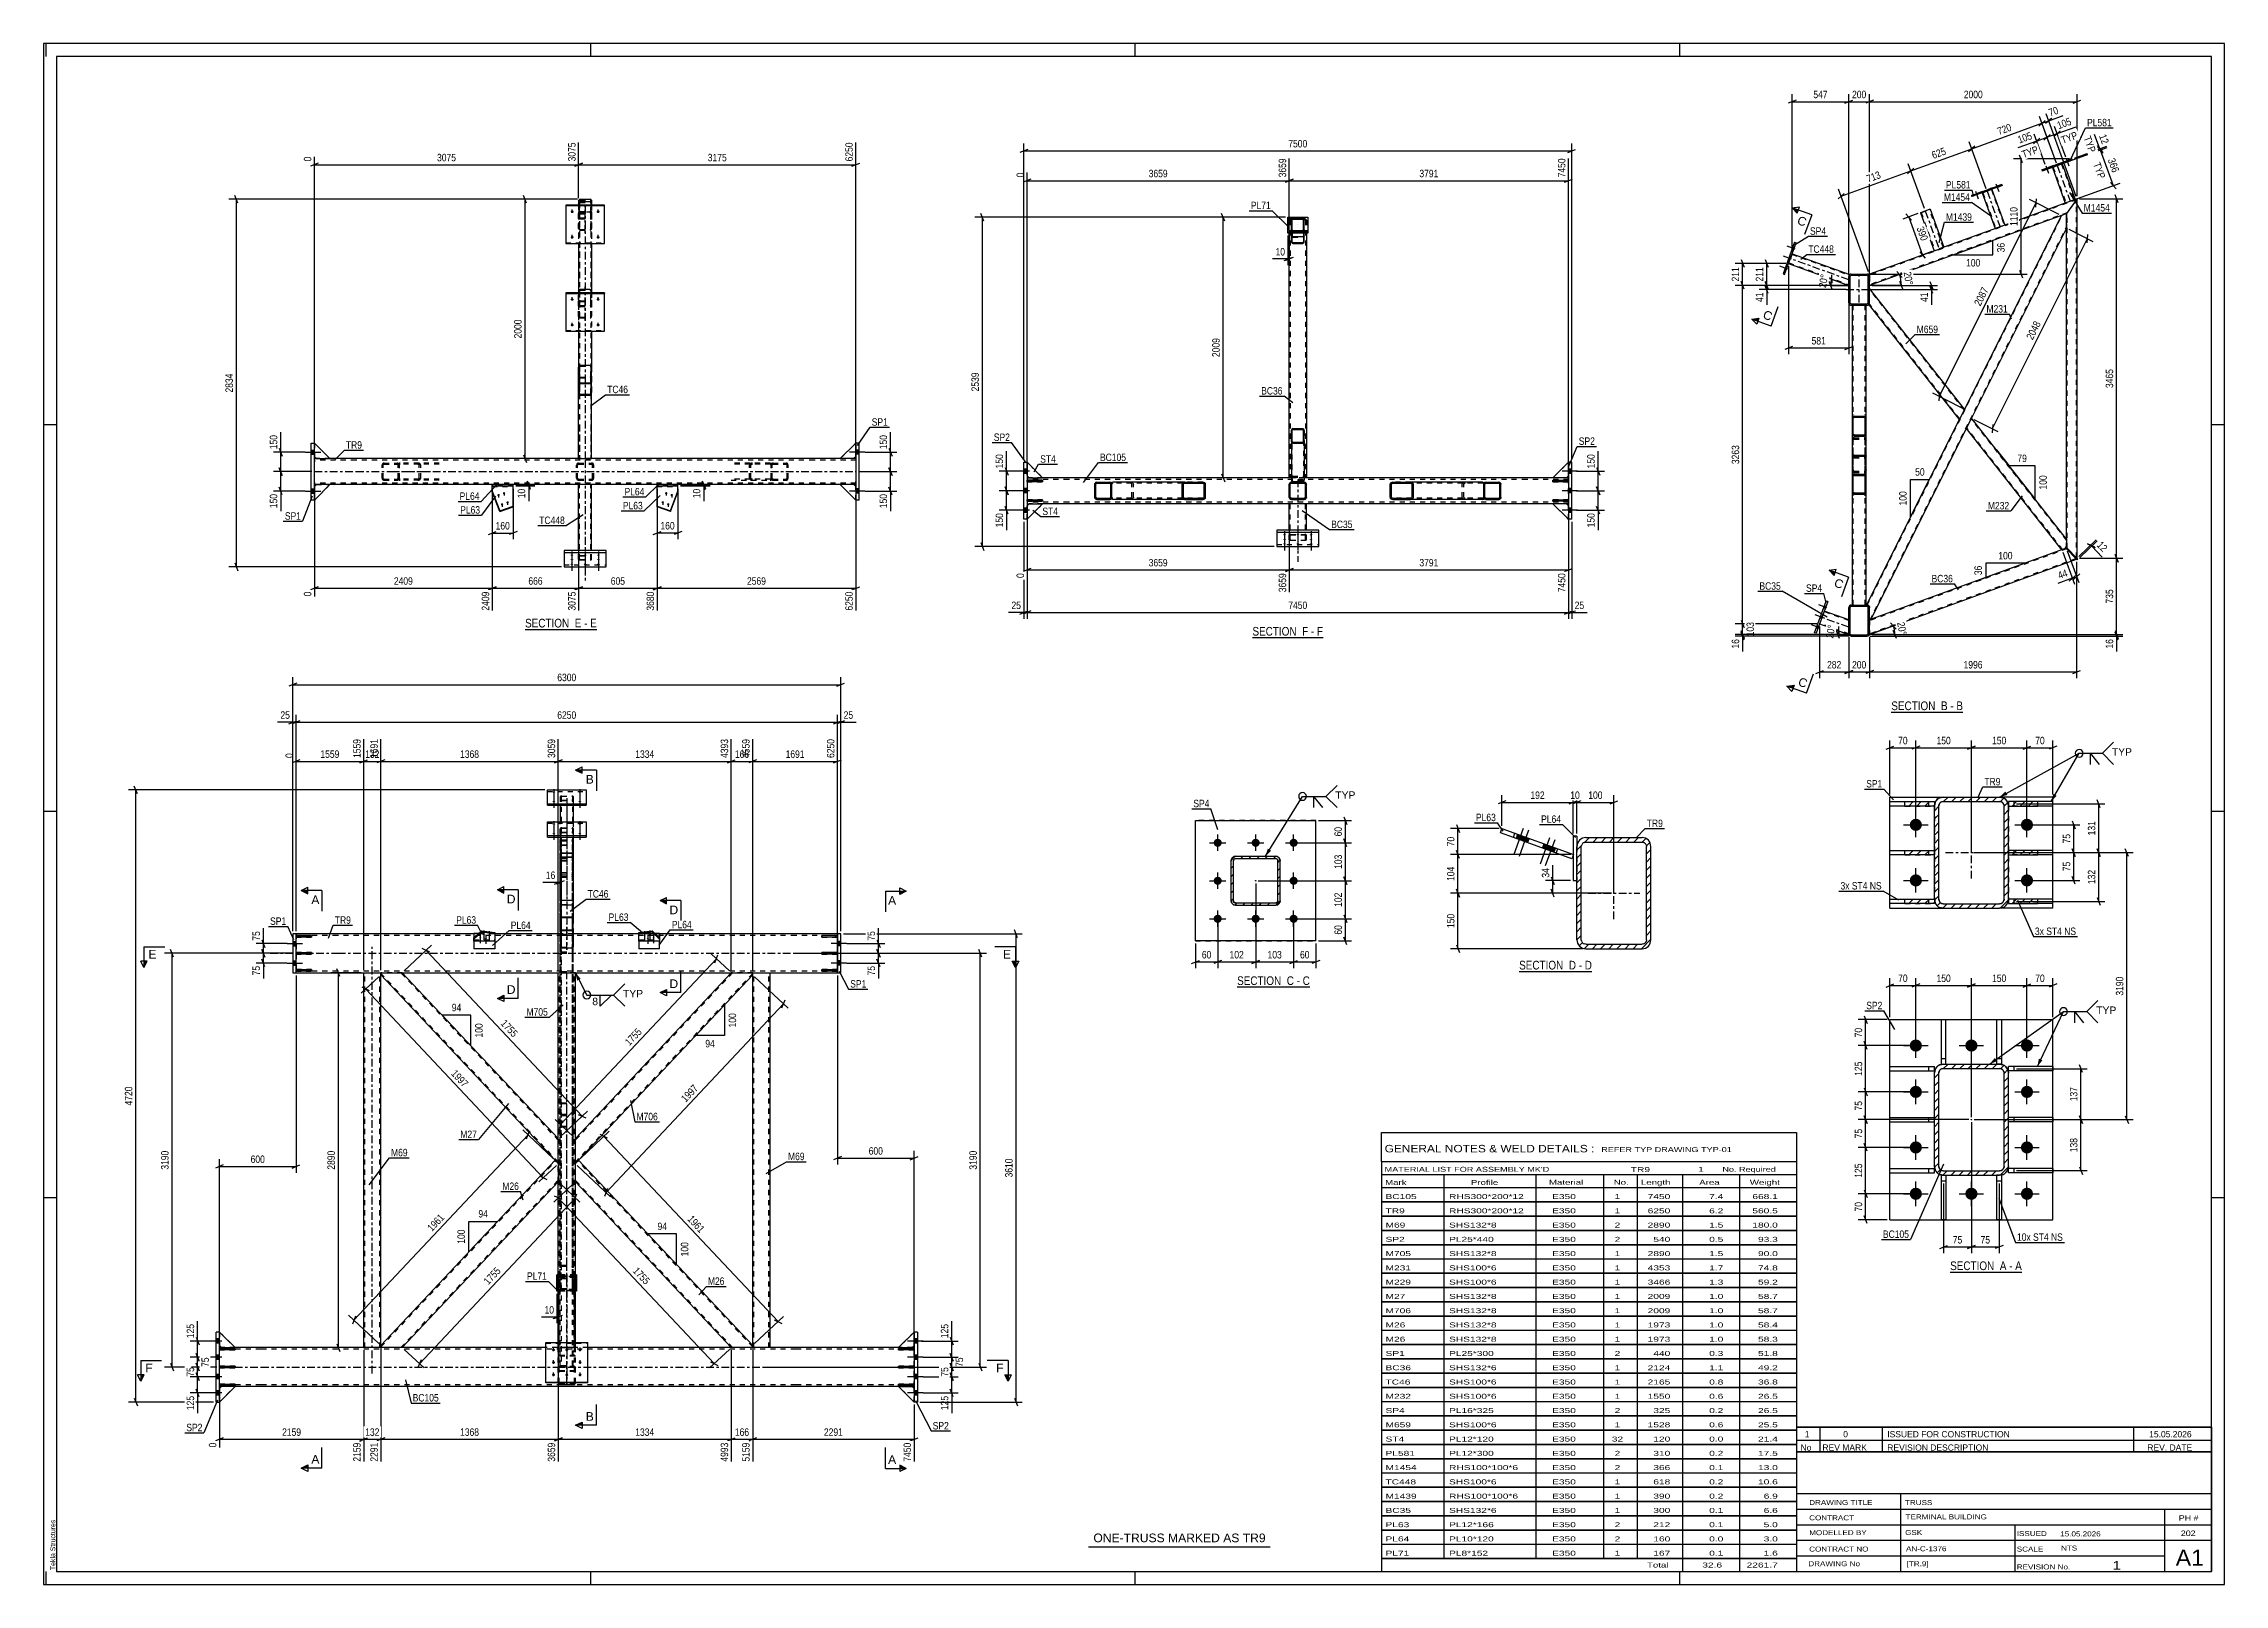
# Model space of a CAD drawing. Header units: millimetres. Extents: x -98 to 743, y -243 to 351.
import ezdxf

# ---------------------------------------------------------------- set-up
doc = ezdxf.new("R2010")
doc.units = ezdxf.units.MM
doc.linetypes.add('DXK_LINE_DOT2', pattern=[3.9198, 1.9599, -1.9599])
doc.linetypes.add('DXK_LINE_DOT3', pattern=[5.9187, 2.979, -0.9799, 0.9799, -0.9799])
doc.styles.add('Arial', font='ARIAL.TTF', dxfattribs={"height": 0.2})
doc.styles.add('Arial Narrow', font='ARIALN.TTF', dxfattribs={"height": 0.2})

# ---------------------------------------------------------------- blocks, each defined once
blk = doc.blocks.new('Unknown-389632146-1132')
at = {"color": 5, "linetype": 'Continuous'}
for p, q in [((743.19, 350.71), (-97.81, 350.71)), ((-97.81, 350.71), (-97.81, -243.29)), ((-96.81, 345.71), (-96.81, 350.71)), ((738.19, 345.71), (-92.81, 345.71)), ((-92.81, 345.71), (-92.81, -238.29)), ((113.19, 345.71), (113.19, 350.71)), ((323.19, 345.71), (323.19, 350.71)), ((533.19, 345.71), (533.19, 350.71)), ((738.19, -238.29), (738.19, 345.71)), ((743.19, -243.29), (743.19, 350.71)), ((-92.81, 203.71), (-97.81, 203.71)), ((743.19, 203.71), (738.19, 203.71)), ((-92.81, 54.71), (-97.81, 54.71)), ((743.19, 54.71), (738.19, 54.71)), ((-92.81, -94.29), (-97.81, -94.29)), ((743.19, -94.29), (738.19, -94.29)), ((-97.81, -243.29), (743.19, -243.29)), ((-96.81, -243.29), (-96.81, -238.29)), ((-92.81, -238.29), (738.19, -238.29)), ((113.19, -243.29), (113.19, -238.29)), ((323.19, -243.29), (323.19, -238.29)), ((533.19, -243.29), (533.19, -238.29))]:
    blk.add_line(p, q, dxfattribs=at)
at = {"color": 174, "linetype": 'Continuous', "style": 'Arial'}
blk.add_text('Tekla Structures', height=1.9102, rotation=90, dxfattribs=at).set_placement((-93.31, -237.79))
blk = doc.blocks.new('Unknown-389632146-39716')
at = {"color": 7, "linetype": 'Continuous'}
for p, q in [((578.19, -192.24), (578.19, -238.29)), ((578.19, -192.24), (738.19, -192.24)), ((738.19, -192.29), (738.19, -238.29)), ((578.19, -208.29), (738.19, -208.29)), ((618.33, -208.29), (618.33, -238.29)), ((578.19, -214.29), (738.19, -214.29)), ((720.19, -238.24), (720.19, -214.24)), ((578.19, -220.29), (738.19, -220.29)), ((578.19, -226.29), (738.19, -226.29)), ((662.33, -220.29), (662.33, -238.29)), ((578.19, -232.29), (720.19, -232.29)), ((578.19, -238.29), (738.19, -238.29))]:
    blk.add_line(p, q, dxfattribs=at)
at = {"color": 7, "style": 'Arial Narrow'}
for s, height, width, p in [('CONTRACT', 1.909, 1.425378, (583.08, -218.58)), ('DRAWING TITLE', 1.9089, 1.425378, (583.08, -212.68)), ('TRUSS', 1.909, 1.425378, (620, -212.7)), ('TERMINAL BUILDING', 1.9089, 1.425378, (620.25, -218.22)), ('MODELLED BY', 1.9089, 1.425378, (583.08, -224.31)), ('GSK', 1.909, 1.425378, (620.08, -224.25)), ('ISSUED', 1.909, 1.425378, (663.13, -224.65)), ('15.05.2026', 1.909, 1.425378, (679.88, -224.77)), ('DRAWING No', 1.909, 1.425378, (582.75, -236.29)), ('CONTRACT NO', 1.9089, 1.425378, (583.08, -230.63)), ('AN-C-1376', 1.909, 1.425378, (620.42, -230.51)), ('[TR.9]', 1.909, 1.425378, (620.66, -236.3)), ('SCALE', 1.909, 1.425378, (663.13, -230.64)), ('1', 3.34, 1.5, (700.11, -237.61)), ('A1', 6.204, 1.25, (724.43, -236.09)), ('REVISION No.', 1.9089, 1.425378, (663.13, -237.52))]:
    blk.add_text(s, height=height, dxfattribs=dict(at, width=width)).set_placement(p)
at = {"color": 7, "linetype": 'Continuous', "style": 'Arial Narrow'}
for s, height, width, p in [('PH #', 2.1, 1.42538, (725.59, -218.74)), ('202', 2.1, 1.42538, (726.38, -224.64)), ('NTS', 1.909, 1.425378, (680.19, -230.24))]:
    blk.add_text(s, height=height, dxfattribs=dict(at, width=width)).set_placement(p)
blk = doc.blocks.new('Unknown-389632146-39717')
at = {"color": 7, "linetype": 'Continuous'}
for p, q in [((418.19, -69.04), (578.19, -69.04)), ((418.19, -80.29), (418.19, -69.04)), ((578.19, -69.04), (578.19, -80.29)), ((418.19, -80.29), (578.19, -80.29)), ((418.19, -80.29), (418.19, -85.29)), ((578.19, -80.29), (578.19, -85.29)), ((418.19, -85.29), (578.19, -85.29)), ((418.19, -85.29), (418.19, -90.29)), ((418.19, -90.29), (578.19, -90.29)), ((418.19, -90.34), (418.19, -95.74)), ((418.19, -90.34), (578.19, -90.34)), ((442.19, -85.29), (442.19, -90.29)), ((442.19, -90.29), (442.19, -95.79)), ((477.69, -85.29), (477.69, -90.29)), ((477.69, -90.29), (477.69, -95.79)), ((503.69, -85.29), (503.69, -90.29)), ((503.69, -90.29), (503.69, -95.79)), ((516.69, -85.29), (516.69, -90.29)), ((516.69, -90.29), (516.69, -95.79)), ((534.19, -85.29), (534.19, -90.29)), ((534.19, -90.29), (534.19, -95.79)), ((556.19, -85.29), (556.19, -90.29)), ((556.19, -90.29), (556.19, -95.79)), ((578.19, -85.29), (578.19, -90.29)), ((578.19, -90.34), (578.19, -95.74)), ((418.19, -95.74), (578.19, -95.74)), ((418.19, -95.84), (418.19, -101.24)), ((418.19, -95.84), (578.19, -95.84)), ((442.19, -95.79), (442.19, -101.29)), ((477.69, -95.79), (477.69, -101.29)), ((503.69, -95.79), (503.69, -101.29)), ((516.69, -95.79), (516.69, -101.29)), ((534.19, -95.79), (534.19, -101.29)), ((556.19, -95.79), (556.19, -101.29)), ((578.19, -95.84), (578.19, -101.24)), ((418.19, -101.24), (578.19, -101.24)), ((418.19, -101.34), (418.19, -106.74)), ((418.19, -101.34), (578.19, -101.34)), ((418.19, -106.74), (578.19, -106.74)), ((418.19, -106.84), (418.19, -112.24)), ((418.19, -106.84), (578.19, -106.84)), ((442.19, -101.29), (442.19, -106.79)), ((442.19, -106.79), (442.19, -112.29)), ((477.69, -101.29), (477.69, -106.79)), ((477.69, -106.79), (477.69, -112.29)), ((503.69, -101.29), (503.69, -106.79)), ((503.69, -106.79), (503.69, -112.29)), ((516.69, -101.29), (516.69, -106.79)), ((516.69, -106.79), (516.69, -112.29)), ((534.19, -101.29), (534.19, -106.79)), ((534.19, -106.79), (534.19, -112.29)), ((556.19, -101.29), (556.19, -106.79)), ((556.19, -106.79), (556.19, -112.29)), ((578.19, -101.34), (578.19, -106.74)), ((578.19, -106.84), (578.19, -112.24)), ((418.19, -112.24), (578.19, -112.24)), ((418.19, -112.34), (418.19, -117.74)), ((418.19, -112.34), (578.19, -112.34)), ((418.19, -117.74), (578.19, -117.74)), ((442.19, -112.29), (442.19, -117.79)), ((477.69, -112.29), (477.69, -117.79)), ((503.69, -112.29), (503.69, -117.79)), ((516.69, -112.29), (516.69, -117.79)), ((534.19, -112.29), (534.19, -117.79)), ((556.19, -112.29), (556.19, -117.79)), ((578.19, -112.34), (578.19, -117.74)), ((418.19, -117.84), (418.19, -123.24)), ((418.19, -117.84), (578.19, -117.84)), ((418.19, -123.24), (578.19, -123.24)), ((418.19, -123.34), (418.19, -128.74)), ((418.19, -123.34), (578.19, -123.34)), ((442.19, -117.79), (442.19, -123.29)), ((442.19, -123.29), (442.19, -128.79)), ((477.69, -117.79), (477.69, -123.29)), ((477.69, -123.29), (477.69, -128.79)), ((503.69, -117.79), (503.69, -123.29)), ((503.69, -123.29), (503.69, -128.79)), ((516.69, -117.79), (516.69, -123.29)), ((516.69, -123.29), (516.69, -128.79)), ((534.19, -117.79), (534.19, -123.29)), ((534.19, -123.29), (534.19, -128.79)), ((556.19, -117.79), (556.19, -123.29)), ((556.19, -123.29), (556.19, -128.79)), ((578.19, -117.84), (578.19, -123.24)), ((578.19, -123.34), (578.19, -128.74)), ((418.19, -128.74), (578.19, -128.74)), ((418.19, -128.84), (418.19, -134.24)), ((418.19, -128.84), (578.19, -128.84)), ((418.19, -134.24), (578.19, -134.24)), ((418.19, -134.34), (418.19, -139.74)), ((418.19, -134.34), (578.19, -134.34)), ((442.19, -128.79), (442.19, -134.29)), ((442.19, -134.29), (442.19, -139.79)), ((477.69, -128.79), (477.69, -134.29)), ((477.69, -134.29), (477.69, -139.79)), ((503.69, -128.79), (503.69, -134.29)), ((503.69, -134.29), (503.69, -139.79)), ((516.69, -128.79), (516.69, -134.29)), ((516.69, -134.29), (516.69, -139.79)), ((534.19, -128.79), (534.19, -134.29)), ((534.19, -134.29), (534.19, -139.79)), ((556.19, -128.79), (556.19, -134.29)), ((556.19, -134.29), (556.19, -139.79)), ((578.19, -128.84), (578.19, -134.24)), ((578.19, -134.34), (578.19, -139.74)), ((418.19, -139.74), (578.19, -139.74)), ((418.19, -139.84), (418.19, -145.24)), ((418.19, -139.84), (578.19, -139.84)), ((442.19, -139.79), (442.19, -145.29)), ((477.69, -139.79), (477.69, -145.29)), ((503.69, -139.79), (503.69, -145.29)), ((516.69, -139.79), (516.69, -145.29)), ((534.19, -139.79), (534.19, -145.29)), ((556.19, -139.79), (556.19, -145.29)), ((578.19, -139.84), (578.19, -145.24)), ((418.19, -145.24), (578.19, -145.24)), ((418.19, -145.34), (418.19, -150.74)), ((418.19, -145.34), (578.19, -145.34)), ((418.19, -150.74), (578.19, -150.74)), ((418.19, -150.84), (418.19, -156.24)), ((418.19, -150.84), (578.19, -150.84)), ((442.19, -145.29), (442.19, -150.79)), ((442.19, -150.79), (442.19, -156.29)), ((477.69, -145.29), (477.69, -150.79)), ((477.69, -150.79), (477.69, -156.29)), ((503.69, -145.29), (503.69, -150.79)), ((503.69, -150.79), (503.69, -156.29)), ((516.69, -145.29), (516.69, -150.79)), ((516.69, -150.79), (516.69, -156.29)), ((534.19, -145.29), (534.19, -150.79)), ((534.19, -150.79), (534.19, -156.29)), ((556.19, -145.29), (556.19, -150.79)), ((556.19, -150.79), (556.19, -156.29)), ((578.19, -145.34), (578.19, -150.74)), ((578.19, -150.84), (578.19, -156.24)), ((418.19, -156.24), (578.19, -156.24)), ((418.19, -156.34), (418.19, -161.74)), ((418.19, -156.34), (578.19, -156.34)), ((442.19, -156.29), (442.19, -161.79)), ((477.69, -156.29), (477.69, -161.79)), ((503.69, -156.29), (503.69, -161.79)), ((516.69, -156.29), (516.69, -161.79)), ((534.19, -156.29), (534.19, -161.79)), ((556.19, -156.29), (556.19, -161.79)), ((578.19, -156.34), (578.19, -161.74)), ((418.19, -161.74), (578.19, -161.74)), ((418.19, -161.84), (418.19, -167.24)), ((418.19, -161.84), (578.19, -161.84)), ((418.19, -167.24), (578.19, -167.24)), ((418.19, -167.34), (418.19, -172.74)), ((418.19, -167.34), (578.19, -167.34)), ((442.19, -161.79), (442.19, -167.29)), ((442.19, -167.29), (442.19, -172.79)), ((477.69, -161.79), (477.69, -167.29)), ((477.69, -167.29), (477.69, -172.79)), ((503.69, -161.79), (503.69, -167.29)), ((503.69, -167.29), (503.69, -172.79)), ((516.69, -161.79), (516.69, -167.29)), ((516.69, -167.29), (516.69, -172.79)), ((534.19, -161.79), (534.19, -167.29)), ((534.19, -167.29), (534.19, -172.79)), ((556.19, -161.79), (556.19, -167.29)), ((556.19, -167.29), (556.19, -172.79)), ((578.19, -161.84), (578.19, -167.24)), ((578.19, -167.34), (578.19, -172.74)), ((418.19, -172.74), (578.19, -172.74)), ((418.19, -172.84), (418.19, -178.24)), ((418.19, -172.84), (578.19, -172.84)), ((442.19, -172.79), (442.19, -178.29)), ((477.69, -172.79), (477.69, -178.29)), ((503.69, -172.79), (503.69, -178.29)), ((516.69, -172.79), (516.69, -178.29)), ((534.19, -172.79), (534.19, -178.29)), ((556.19, -172.79), (556.19, -178.29)), ((578.19, -172.84), (578.19, -178.24)), ((418.19, -178.24), (578.19, -178.24)), ((418.19, -178.34), (418.19, -183.74)), ((418.19, -178.34), (578.19, -178.34)), ((418.19, -183.74), (578.19, -183.74)), ((418.19, -183.84), (418.19, -189.24)), ((418.19, -183.84), (578.19, -183.84)), ((442.19, -178.29), (442.19, -183.79)), ((442.19, -183.79), (442.19, -189.29)), ((477.69, -178.29), (477.69, -183.79)), ((477.69, -183.79), (477.69, -189.29)), ((503.69, -178.29), (503.69, -183.79)), ((503.69, -183.79), (503.69, -189.29)), ((516.69, -178.29), (516.69, -183.79)), ((516.69, -183.79), (516.69, -189.29)), ((534.19, -178.29), (534.19, -183.79)), ((534.19, -183.79), (534.19, -189.29)), ((556.19, -178.29), (556.19, -183.79)), ((556.19, -183.79), (556.19, -189.29)), ((578.19, -178.34), (578.19, -183.74)), ((578.19, -183.84), (578.19, -189.24)), ((418.19, -189.24), (578.19, -189.24)), ((418.19, -189.34), (418.19, -194.74)), ((418.19, -189.34), (578.19, -189.34)), ((442.19, -189.29), (442.19, -194.79)), ((477.69, -189.29), (477.69, -194.79)), ((503.69, -189.29), (503.69, -194.79)), ((516.69, -189.29), (516.69, -194.79)), ((534.19, -189.29), (534.19, -194.79)), ((556.19, -189.29), (556.19, -194.79)), ((578.19, -189.34), (578.19, -194.74)), ((418.19, -194.74), (578.19, -194.74)), ((418.19, -194.84), (418.19, -200.24)), ((418.19, -194.84), (578.19, -194.84)), ((418.19, -200.24), (578.19, -200.24)), ((418.19, -200.34), (418.19, -205.74)), ((418.19, -200.34), (578.19, -200.34)), ((442.19, -194.79), (442.19, -200.29)), ((442.19, -200.29), (442.19, -205.79)), ((477.69, -194.79), (477.69, -200.29)), ((477.69, -200.29), (477.69, -205.79)), ((503.69, -194.79), (503.69, -200.29)), ((503.69, -200.29), (503.69, -205.79)), ((516.69, -194.79), (516.69, -200.29)), ((516.69, -200.29), (516.69, -205.79)), ((534.19, -194.79), (534.19, -200.29)), ((534.19, -200.29), (534.19, -205.79)), ((556.19, -194.79), (556.19, -200.29)), ((556.19, -200.29), (556.19, -205.79)), ((578.19, -194.84), (578.19, -200.24)), ((578.19, -200.34), (578.19, -205.74)), ((418.19, -205.74), (578.19, -205.74)), ((418.19, -205.84), (418.19, -211.24)), ((418.19, -205.84), (578.19, -205.84)), ((442.19, -205.79), (442.19, -211.29)), ((477.69, -205.79), (477.69, -211.29)), ((503.69, -205.79), (503.69, -211.29)), ((516.69, -205.79), (516.69, -211.29)), ((534.19, -205.79), (534.19, -211.29)), ((556.19, -205.79), (556.19, -211.29)), ((578.19, -205.84), (578.19, -211.24)), ((418.19, -211.24), (578.19, -211.24)), ((418.19, -211.34), (418.19, -216.74)), ((418.19, -211.34), (578.19, -211.34)), ((418.19, -216.74), (578.19, -216.74)), ((418.19, -216.84), (418.19, -222.24)), ((418.19, -216.84), (578.19, -216.84)), ((442.19, -211.29), (442.19, -216.79)), ((442.19, -216.79), (442.19, -222.29)), ((477.69, -211.29), (477.69, -216.79)), ((477.69, -216.79), (477.69, -222.29)), ((503.69, -211.29), (503.69, -216.79)), ((503.69, -216.79), (503.69, -222.29)), ((516.69, -211.29), (516.69, -216.79)), ((516.69, -216.79), (516.69, -222.29)), ((534.19, -211.29), (534.19, -216.79)), ((534.19, -216.79), (534.19, -222.29)), ((556.19, -211.29), (556.19, -216.79)), ((556.19, -216.79), (556.19, -222.29)), ((578.19, -211.34), (578.19, -216.74)), ((578.19, -216.84), (578.19, -222.24)), ((418.19, -222.24), (578.19, -222.24)), ((418.19, -222.34), (418.19, -227.74)), ((418.19, -222.34), (578.19, -222.34)), ((442.19, -222.29), (442.19, -227.79)), ((477.69, -222.29), (477.69, -227.79)), ((503.69, -222.29), (503.69, -227.79)), ((516.69, -222.29), (516.69, -227.79)), ((534.19, -222.29), (534.19, -227.79)), ((556.19, -222.29), (556.19, -227.79)), ((578.19, -222.34), (578.19, -227.74)), ((418.19, -227.74), (578.19, -227.74)), ((418.19, -227.84), (418.19, -233.24)), ((418.19, -227.84), (578.19, -227.84)), ((418.19, -233.24), (578.19, -233.24)), ((418.19, -233.29), (578.19, -233.29)), ((418.19, -233.29), (418.19, -238.29)), ((442.19, -227.79), (442.19, -233.29)), ((477.69, -227.79), (477.69, -233.29)), ((503.69, -227.79), (503.69, -233.29)), ((516.69, -227.79), (516.69, -233.29)), ((534.19, -227.79), (534.19, -233.29)), ((534.19, -233.29), (534.19, -238.29)), ((556.19, -227.79), (556.19, -233.29)), ((556.19, -233.29), (556.19, -238.29)), ((578.19, -227.84), (578.19, -233.24)), ((578.19, -233.29), (578.19, -238.29)), ((418.19, -238.29), (578.19, -238.29))]:
    blk.add_line(p, q, dxfattribs=at)
at = {"color": 7, "style": 'Arial Narrow'}
for s, height, width, p in [('GENERAL NOTES & WELD DETAILS :', 2.8633, 1.4, (419.35, -76.73)), ('REFER TYP DRAWING TYP-01', 1.9089, 1.6, (502.89, -76.63)), ("MATERIAL LIST FOR ASSEMBLY MK'D", 1.9089, 1.6, (419.35, -84.23)), ('TR9', 1.909, 1.794707, (514.28, -84.32)), ('1', 1.91, 1.794707, (540.27, -84.23)), ('No. Required', 1.9089, 1.6, (549.6, -84.23)), ('Mark', 1.909, 1.7, (419.53, -89.29)), ('Profile', 1.909, 1.7, (452.61, -89.29)), ('Material', 1.909, 1.7, (482.73, -89.23)), ('No.', 1.909, 1.7, (507.69, -89.23)), ('Length', 1.909, 1.7, (518.19, -89.23)), ('Area', 1.909, 1.7, (540.69, -89.23)), ('Weight', 1.909, 1.7, (560.19, -89.23))]:
    blk.add_text(s, height=height, dxfattribs=dict(at, width=width)).set_placement(p)
at = {"color": 7, "linetype": 'Continuous', "style": 'Arial Narrow'}
for s, height, width, p in [('TR9', 1.909, 1.794707, (419.69, -100.23)), ('BC105', 1.909, 1.794707, (419.69, -94.73)), ('RHS300*200*12', 1.9089, 1.794707, (444.19, -94.73)), ('RHS300*200*12', 1.9089, 1.794707, (444.19, -100.23)), ('E350', 1.909, 1.794707, (483.93, -94.73)), ('E350', 1.909, 1.794707, (483.93, -100.23)), ('1', 1.91, 1.794707, (508.05, -94.73)), ('1', 1.91, 1.794707, (508.05, -100.23)), ('6250', 1.909, 1.794707, (520.78, -100.23)), ('7450', 1.909, 1.794707, (520.78, -94.73)), ('7.4', 1.909, 1.794707, (544.51, -94.73)), ('6.2', 1.909, 1.794707, (544.51, -100.23)), ('560.5', 1.909, 1.794707, (561.15, -100.23)), ('668.1', 1.909, 1.794707, (561.15, -94.73)), ('SP2', 1.909, 1.794707, (419.69, -111.23)), ('M69', 1.909, 1.794707, (419.69, -105.73)), ('SHS132*8', 1.909, 1.794707, (444.19, -105.73)), ('PL25*440', 1.909, 1.794707, (444.19, -111.23)), ('E350', 1.909, 1.794707, (483.93, -105.73)), ('E350', 1.909, 1.794707, (483.93, -111.23)), ('2', 1.91, 1.794707, (508.05, -105.73)), ('2', 1.91, 1.794707, (508.05, -111.23)), ('2890', 1.909, 1.794707, (520.78, -105.73)), ('540', 1.909, 1.794707, (522.96, -111.23)), ('0.5', 1.909, 1.794707, (544.51, -111.23)), ('1.5', 1.909, 1.794707, (544.51, -105.73)), ('180.0', 1.909, 1.794707, (561.15, -105.73)), ('93.3', 1.909, 1.794707, (563.34, -111.23)), ('M705', 1.909, 1.794707, (419.69, -116.73)), ('SHS132*8', 1.909, 1.794707, (444.19, -116.73)), ('E350', 1.909, 1.794707, (483.93, -116.73)), ('1', 1.91, 1.794707, (508.05, -116.73)), ('2890', 1.909, 1.794707, (520.78, -116.73)), ('1.5', 1.909, 1.794707, (544.51, -116.73)), ('90.0', 1.909, 1.794707, (563.34, -116.73)), ('M231', 1.909, 1.794707, (419.69, -122.23)), ('M229', 1.909, 1.794707, (419.69, -127.73)), ('SHS100*6', 1.909, 1.794707, (444.19, -122.23)), ('SHS100*6', 1.909, 1.794707, (444.19, -127.73)), ('E350', 1.909, 1.794707, (483.93, -122.23)), ('E350', 1.909, 1.794707, (483.93, -127.73)), ('1', 1.91, 1.794707, (508.05, -122.23)), ('1', 1.91, 1.794707, (508.05, -127.73)), ('4353', 1.909, 1.794707, (520.78, -122.23)), ('3466', 1.909, 1.794707, (520.78, -127.73)), ('1.7', 1.909, 1.794707, (544.51, -122.23)), ('1.3', 1.909, 1.794707, (544.51, -127.73)), ('59.2', 1.909, 1.794707, (563.34, -127.73)), ('74.8', 1.909, 1.794707, (563.34, -122.23)), ('M27', 1.909, 1.794707, (419.69, -133.23)), ('SHS132*8', 1.909, 1.794707, (444.19, -133.23)), ('E350', 1.909, 1.794707, (483.93, -133.23)), ('1', 1.91, 1.794707, (508.05, -133.23)), ('2009', 1.909, 1.794707, (520.78, -133.23)), ('1.0', 1.909, 1.794707, (544.51, -133.23)), ('58.7', 1.909, 1.794707, (563.34, -133.23)), ('M706', 1.909, 1.794707, (419.69, -138.73)), ('M26', 1.909, 1.794707, (419.69, -144.23)), ('SHS132*8', 1.909, 1.794707, (444.19, -138.73)), ('SHS132*8', 1.909, 1.794707, (444.19, -144.23)), ('E350', 1.909, 1.794707, (483.93, -138.73)), ('E350', 1.909, 1.794707, (483.93, -144.23)), ('1', 1.91, 1.794707, (508.05, -138.73)), ('1', 1.91, 1.794707, (508.05, -144.23)), ('2009', 1.909, 1.794707, (520.78, -138.73)), ('1973', 1.909, 1.794707, (520.78, -144.23)), ('1.0', 1.909, 1.794707, (544.51, -138.73)), ('1.0', 1.909, 1.794707, (544.51, -144.23)), ('58.7', 1.909, 1.794707, (563.34, -138.73)), ('58.4', 1.909, 1.794707, (563.34, -144.23)), ('M26', 1.909, 1.794707, (419.69, -149.73)), ('SHS132*8', 1.909, 1.794707, (444.19, -149.73)), ('E350', 1.909, 1.794707, (483.93, -149.73)), ('1', 1.91, 1.794707, (508.05, -149.73)), ('1973', 1.909, 1.794707, (520.78, -149.73)), ('1.0', 1.909, 1.794707, (544.51, -149.73)), ('58.3', 1.909, 1.794707, (563.34, -149.73)), ('SP1', 1.909, 1.794707, (419.69, -155.23)), ('BC36', 1.909, 1.794707, (419.69, -160.73)), ('SHS132*6', 1.909, 1.794707, (444.19, -160.73)), ('PL25*300', 1.909, 1.794707, (444.19, -155.23)), ('E350', 1.909, 1.794707, (483.93, -155.23)), ('E350', 1.909, 1.794707, (483.93, -160.73)), ('2', 1.91, 1.794707, (508.05, -155.23)), ('1', 1.91, 1.794707, (508.05, -160.73)), ('2124', 1.909, 1.794707, (520.78, -160.73)), ('440', 1.909, 1.794707, (522.96, -155.23)), ('0.3', 1.909, 1.794707, (544.51, -155.23)), ('1.1', 1.909, 1.794707, (544.51, -160.73)), ('49.2', 1.909, 1.794707, (563.34, -160.73)), ('51.8', 1.909, 1.794707, (563.34, -155.23)), ('TC46', 1.909, 1.794707, (419.69, -166.23)), ('SHS100*6', 1.909, 1.794707, (444.19, -166.23)), ('E350', 1.909, 1.794707, (483.93, -166.23)), ('1', 1.91, 1.794707, (508.05, -166.23)), ('2165', 1.909, 1.794707, (520.78, -166.23)), ('0.8', 1.909, 1.794707, (544.51, -166.23)), ('36.8', 1.909, 1.794707, (563.34, -166.23)), ('SP4', 1.909, 1.794707, (419.69, -177.23)), ('M232', 1.909, 1.794707, (419.69, -171.73)), ('SHS100*6', 1.909, 1.794707, (444.19, -171.73)), ('PL16*325', 1.909, 1.794707, (444.19, -177.23)), ('E350', 1.909, 1.794707, (483.93, -171.73)), ('E350', 1.909, 1.794707, (483.93, -177.23)), ('2', 1.91, 1.794707, (508.05, -177.23)), ('1', 1.91, 1.794707, (508.05, -171.73)), ('1550', 1.909, 1.794707, (520.78, -171.73)), ('325', 1.909, 1.794707, (522.96, -177.23)), ('0.6', 1.909, 1.794707, (544.51, -171.73)), ('0.2', 1.909, 1.794707, (544.51, -177.23)), ('26.5', 1.909, 1.794707, (563.34, -171.73)), ('26.5', 1.909, 1.794707, (563.34, -177.23)), ('M659', 1.909, 1.794707, (419.69, -182.73)), ('SHS100*6', 1.909, 1.794707, (444.19, -182.73)), ('E350', 1.909, 1.794707, (483.93, -182.73)), ('1', 1.91, 1.794707, (508.05, -182.73)), ('1528', 1.909, 1.794707, (520.78, -182.73)), ('0.6', 1.909, 1.794707, (544.51, -182.73)), ('25.5', 1.909, 1.794707, (563.34, -182.73)), ('ST4', 1.909, 1.794707, (419.69, -188.23)), ('PL581', 1.909, 1.794707, (419.69, -193.73)), ('PL12*120', 1.909, 1.794707, (444.19, -188.23)), ('PL12*300', 1.909, 1.794707, (444.19, -193.73)), ('E350', 1.909, 1.794707, (483.93, -188.23)), ('E350', 1.909, 1.794707, (483.93, -193.73)), ('32', 1.909, 1.794707, (506.96, -188.23)), ('2', 1.91, 1.794707, (508.05, -193.73)), ('310', 1.909, 1.794707, (522.96, -193.73)), ('120', 1.909, 1.794707, (522.96, -188.23)), ('0.0', 1.909, 1.794707, (544.51, -188.23)), ('0.2', 1.909, 1.794707, (544.51, -193.73)), ('21.4', 1.909, 1.794707, (563.34, -188.23)), ('17.5', 1.909, 1.794707, (563.34, -193.73)), ('M1454', 1.909, 1.794707, (419.69, -199.23)), ('RHS100*100*6', 1.9089, 1.794707, (444.19, -199.23)), ('E350', 1.909, 1.794707, (483.93, -199.23)), ('2', 1.91, 1.794707, (508.05, -199.23)), ('366', 1.909, 1.794707, (522.96, -199.23)), ('0.1', 1.909, 1.794707, (544.51, -199.23)), ('13.0', 1.909, 1.794707, (563.34, -199.23)), ('TC448', 1.909, 1.794707, (419.69, -204.73)), ('M1439', 1.909, 1.794707, (419.69, -210.23)), ('SHS100*6', 1.909, 1.794707, (444.19, -204.73)), ('RHS100*100*6', 1.9089, 1.794707, (444.19, -210.23)), ('E350', 1.909, 1.794707, (483.93, -204.73)), ('E350', 1.909, 1.794707, (483.93, -210.23)), ('1', 1.91, 1.794707, (508.05, -204.73)), ('1', 1.91, 1.794707, (508.05, -210.23)), ('390', 1.909, 1.794707, (522.96, -210.23)), ('618', 1.909, 1.794707, (522.96, -204.73)), ('0.2', 1.909, 1.794707, (544.51, -204.73)), ('0.2', 1.909, 1.794707, (544.51, -210.23)), ('10.6', 1.909, 1.794707, (563.34, -204.73)), ('6.9', 1.909, 1.794707, (565.52, -210.23)), ('BC35', 1.909, 1.794707, (419.69, -215.73)), ('SHS132*6', 1.909, 1.794707, (444.19, -215.73)), ('E350', 1.909, 1.794707, (483.93, -215.73)), ('1', 1.91, 1.794707, (508.05, -215.73)), ('300', 1.909, 1.794707, (522.96, -215.73)), ('0.1', 1.909, 1.794707, (544.51, -215.73)), ('6.6', 1.909, 1.794707, (565.52, -215.73)), ('PL63', 1.909, 1.794707, (419.69, -221.23)), ('PL64', 1.909, 1.794707, (419.69, -226.73)), ('PL12*166', 1.909, 1.794707, (444.19, -221.23)), ('PL10*120', 1.909, 1.794707, (444.19, -226.73)), ('E350', 1.909, 1.794707, (483.93, -221.23)), ('E350', 1.909, 1.794707, (483.93, -226.73)), ('2', 1.91, 1.794707, (508.05, -221.23)), ('2', 1.91, 1.794707, (508.05, -226.73)), ('212', 1.909, 1.794707, (522.96, -221.23)), ('160', 1.909, 1.794707, (522.96, -226.73)), ('0.1', 1.909, 1.794707, (544.51, -221.23)), ('0.0', 1.909, 1.794707, (544.51, -226.73)), ('3.0', 1.909, 1.794707, (565.52, -226.73)), ('5.0', 1.909, 1.794707, (565.52, -221.23)), ('PL71', 1.909, 1.794707, (419.69, -232.23)), ('PL8*152', 1.909, 1.794707, (444.19, -232.23)), ('E350', 1.909, 1.794707, (483.93, -232.23)), ('1', 1.91, 1.794707, (508.05, -232.23)), ('Total', 1.909, 1.7, (520.53, -236.79)), ('167', 1.909, 1.794707, (522.96, -232.23)), ('32.6', 1.909, 1.794707, (541.84, -236.79)), ('0.1', 1.909, 1.794707, (544.51, -232.23)), ('2261.7', 1.909, 1.794707, (558.96, -236.79)), ('1.6', 1.909, 1.794707, (565.52, -232.23))]:
    blk.add_text(s, height=height, dxfattribs=dict(at, width=width)).set_placement(p)
blk = doc.blocks.new('Unknown-389632146-39718')
at = {"color": 7, "linetype": 'Continuous'}
blk.add_line((305.19, -228.79), (375.19, -228.79), dxfattribs=at)
at = {"color": 7, "style": 'Arial'}
blk.add_text('ONE-TRUSS MARKED AS TR9', height=3.3428, dxfattribs=at).set_placement((307.03, -227.04))
blk = doc.blocks.new('Unknown-389632146-39719')
at = {"color": 7, "linetype": 'Continuous'}
for p, q in [((578.19, -182.74), (738.19, -182.74)), ((738.19, -182.74), (578.19, -182.74)), ((578.19, -182.74), (578.19, -187.74)), ((587.19, -182.74), (587.19, -187.74)), ((611.19, -182.74), (611.19, -187.74)), ((708.19, -182.74), (708.19, -187.74)), ((738.19, -182.74), (738.19, -187.74)), ((578.19, -187.74), (738.19, -187.74)), ((578.19, -187.74), (578.19, -192.24)), ((578.19, -187.74), (738.19, -187.74)), ((738.19, -192.24), (578.19, -192.24)), ((587.19, -187.74), (587.19, -192.24)), ((611.19, -187.74), (611.19, -192.24)), ((708.19, -187.74), (708.19, -192.24)), ((738.19, -187.74), (738.19, -192.24))]:
    blk.add_line(p, q, dxfattribs=at)
at = {"color": 7, "linetype": 'Continuous', "style": 'Arial Narrow'}
for s, height, width, p in [('1', 2.39, 1.196471, (581.35, -186.59)), ('0', 2.39, 1.196471, (596.2, -186.59)), ('ISSUED FOR CONSTRUCTION', 2.3861, 1.196471, (613.19, -186.59)), ('15.05.2026', 2.386, 1.196471, (714.19, -186.59)), ('No', 2.386, 1.2, (579.74, -191.74)), ('REV MARK', 2.386, 1.2, (588.19, -191.74)), ('REVISION DESCRIPTION', 2.3861, 1.2, (613.19, -191.74)), ('REV. DATE', 2.386, 1.2, (713.48, -191.74))]:
    blk.add_text(s, height=height, dxfattribs=dict(at, width=width)).set_placement(p)
blk = doc.blocks.new('Unknown-389632146-19 - 13303')
at = {"color": 6, "linetype": 'Continuous'}
blk.add_line((471.22, -6.98), (499.29, -6.98), dxfattribs=at)
at = {"color": 0, "linetype": 'Continuous'}
blk.add_wipeout([(489.33, -6.23), (489.33, -2.73), (471.22, -2.73), (471.22, -6.23)], dxfattribs=at)
blk.add_wipeout([(493.15, -6.23), (493.15, -2.73), (490.38, -2.73), (490.38, -6.23)], dxfattribs=at)
at = {"color": 7, "linetype": 'Continuous', "style": 'Arial Narrow'}
blk.add_text('SECTION ', height=3.34, dxfattribs=at).set_placement((471.22, -6.23))
at = {"color": 0, "linetype": 'Continuous'}
blk.add_wipeout([(495.47, -6.23), (495.47, -2.73), (494.2, -2.73), (494.2, -6.23)], dxfattribs=at)
blk.add_wipeout([(499.29, -6.23), (499.29, -2.73), (496.52, -2.73), (496.52, -6.23)], dxfattribs=at)
at = {"color": 7, "linetype": 'Continuous', "style": 'Arial Narrow'}
for s, p in [('D', (490.38, -6.23)), ('-', (494.2, -6.23)), ('D', (496.52, -6.23))]:
    blk.add_text(s, height=3.34, dxfattribs=at).set_placement(p)
blk = doc.blocks.new('Unknown-389632146-13 - 2311')
at = {"color": 6, "linetype": 'Continuous'}
blk.add_line((637.43, -122.87), (665.08, -122.87), dxfattribs=at)
at = {"color": 0, "linetype": 'Continuous'}
blk.add_wipeout([(655.54, -122.12), (655.54, -118.62), (637.43, -118.62), (637.43, -122.12)], dxfattribs=at)
blk.add_wipeout([(659.15, -122.12), (659.15, -118.62), (656.59, -118.62), (656.59, -122.12)], dxfattribs=at)
at = {"color": 7, "linetype": 'Continuous', "style": 'Arial Narrow'}
blk.add_text('SECTION ', height=3.34, dxfattribs=at).set_placement((637.43, -122.12))
at = {"color": 0, "linetype": 'Continuous'}
blk.add_wipeout([(661.47, -122.12), (661.47, -118.62), (660.2, -118.62), (660.2, -122.12)], dxfattribs=at)
blk.add_wipeout([(665.08, -122.12), (665.08, -118.62), (662.52, -118.62), (662.52, -122.12)], dxfattribs=at)
at = {"color": 7, "linetype": 'Continuous', "style": 'Arial Narrow'}
for s, p in [('A', (656.59, -122.12)), ('-', (660.2, -122.12)), ('A', (662.52, -122.12))]:
    blk.add_text(s, height=3.34, dxfattribs=at).set_placement(p)
blk = doc.blocks.new('Unknown-389632146-14 - 2803')
at = {"color": 6, "linetype": 'Continuous'}
blk.add_line((614.74, 93.01), (642.39, 93.01), dxfattribs=at)
at = {"color": 0, "linetype": 'Continuous'}
blk.add_wipeout([(632.85, 93.76), (632.85, 97.26), (614.74, 97.26), (614.74, 93.76)], dxfattribs=at)
blk.add_wipeout([(636.45, 93.76), (636.45, 97.26), (633.9, 97.26), (633.9, 93.76)], dxfattribs=at)
at = {"color": 7, "linetype": 'Continuous', "style": 'Arial Narrow'}
blk.add_text('SECTION ', height=3.34, dxfattribs=at).set_placement((614.74, 93.76))
at = {"color": 0, "linetype": 'Continuous'}
blk.add_wipeout([(638.78, 93.76), (638.78, 97.26), (637.5, 97.26), (637.5, 93.76)], dxfattribs=at)
blk.add_wipeout([(642.39, 93.76), (642.39, 97.26), (639.83, 97.26), (639.83, 93.76)], dxfattribs=at)
at = {"color": 7, "linetype": 'Continuous', "style": 'Arial Narrow'}
for s, p in [('B', (633.9, 93.76)), ('-', (637.5, 93.76)), ('B', (639.83, 93.76))]:
    blk.add_text(s, height=3.34, dxfattribs=at).set_placement(p)
blk = doc.blocks.new('Unknown-389632146-15 - 1375')
at = {"color": 6, "linetype": 'Continuous'}
blk.add_line((362.45, -12.97), (390.52, -12.97), dxfattribs=at)
at = {"color": 0, "linetype": 'Continuous'}
blk.add_wipeout([(380.56, -12.22), (380.56, -8.72), (362.45, -8.72), (362.45, -12.22)], dxfattribs=at)
blk.add_wipeout([(384.38, -12.22), (384.38, -8.72), (381.61, -8.72), (381.61, -12.22)], dxfattribs=at)
at = {"color": 7, "linetype": 'Continuous', "style": 'Arial Narrow'}
blk.add_text('SECTION ', height=3.34, dxfattribs=at).set_placement((362.45, -12.22))
at = {"color": 0, "linetype": 'Continuous'}
blk.add_wipeout([(386.7, -12.22), (386.7, -8.72), (385.43, -8.72), (385.43, -12.22)], dxfattribs=at)
blk.add_wipeout([(390.52, -12.22), (390.52, -8.72), (387.75, -8.72), (387.75, -12.22)], dxfattribs=at)
at = {"color": 7, "linetype": 'Continuous', "style": 'Arial Narrow'}
for s, p in [('C', (381.61, -12.22)), ('-', (385.43, -12.22)), ('C', (387.75, -12.22))]:
    blk.add_text(s, height=3.34, dxfattribs=at).set_placement(p)
blk = doc.blocks.new('Unknown-389632146-16 - 25116')
at = {"color": 6, "linetype": 'Continuous'}
blk.add_line((368.37, 121.73), (395.59, 121.73), dxfattribs=at)
at = {"color": 0, "linetype": 'Continuous'}
blk.add_wipeout([(386.48, 122.48), (386.48, 125.98), (368.37, 125.98), (368.37, 122.48)], dxfattribs=at)
blk.add_wipeout([(389.87, 122.48), (389.87, 125.98), (387.53, 125.98), (387.53, 122.48)], dxfattribs=at)
at = {"color": 7, "linetype": 'Continuous', "style": 'Arial Narrow'}
blk.add_text('SECTION ', height=3.34, dxfattribs=at).set_placement((368.37, 122.48))
at = {"color": 0, "linetype": 'Continuous'}
blk.add_wipeout([(392.19, 122.48), (392.19, 125.98), (390.92, 125.98), (390.92, 122.48)], dxfattribs=at)
blk.add_wipeout([(395.59, 122.48), (395.59, 125.98), (393.24, 125.98), (393.24, 122.48)], dxfattribs=at)
at = {"color": 7, "linetype": 'Continuous', "style": 'Arial Narrow'}
for s, p in [('F', (387.53, 122.48)), ('-', (390.92, 122.48)), ('F', (393.24, 122.48))]:
    blk.add_text(s, height=3.34, dxfattribs=at).set_placement(p)
blk = doc.blocks.new('Unknown-389632146-17 - 25804')
at = {"color": 6, "linetype": 'Continuous'}
blk.add_line((87.86, 124.88), (115.51, 124.88), dxfattribs=at)
at = {"color": 0, "linetype": 'Continuous'}
blk.add_wipeout([(105.97, 125.63), (105.97, 129.13), (87.86, 129.13), (87.86, 125.63)], dxfattribs=at)
blk.add_wipeout([(109.58, 125.63), (109.58, 129.13), (107.02, 129.13), (107.02, 125.63)], dxfattribs=at)
at = {"color": 7, "linetype": 'Continuous', "style": 'Arial Narrow'}
blk.add_text('SECTION ', height=3.34, dxfattribs=at).set_placement((87.86, 125.63))
at = {"color": 0, "linetype": 'Continuous'}
blk.add_wipeout([(111.9, 125.63), (111.9, 129.13), (110.63, 129.13), (110.63, 125.63)], dxfattribs=at)
blk.add_wipeout([(115.51, 125.63), (115.51, 129.13), (112.95, 129.13), (112.95, 125.63)], dxfattribs=at)
at = {"color": 7, "linetype": 'Continuous', "style": 'Arial Narrow'}
for s, p in [('E', (107.02, 125.63)), ('-', (110.63, 125.63)), ('E', (112.95, 125.63))]:
    blk.add_text(s, height=3.34, dxfattribs=at).set_placement(p)
blk = doc.blocks.new('Part-389632146-13367 - 13303')
at = {"linetype": 'Continuous'}
h = blk.add_hatch(dxfattribs=at)
h.set_pattern_fill('', scale=0.7, style=0, pattern_type=0)
h.set_pattern_definition([(45, (493.4905, 5.195), (-1.57154, 1.57154), [])])
h.paths.add_polyline_path([(493.49, 41.19), (493.49, 5.19), (493.75, 3.88), (494.49, 2.77), (495.61, 2.03), (496.92, 1.77), (518.63, 1.77), (519.95, 2.03), (521.06, 2.77), (521.8, 3.88), (522.06, 5.19), (522.06, 41.19), (521.8, 42.51), (521.06, 43.62), (519.95, 44.36), (518.63, 44.62), (496.92, 44.62), (495.61, 44.36), (494.49, 43.62), (493.75, 42.51)])
h.paths.add_polyline_path([(495.71, 42.41), (496.26, 42.78), (496.92, 42.91), (518.63, 42.91), (519.29, 42.78), (519.85, 42.41), (520.22, 41.85), (520.35, 41.19), (520.35, 5.19), (520.22, 4.54), (519.85, 3.98), (519.29, 3.61), (518.63, 3.48), (496.92, 3.48), (496.26, 3.61), (495.71, 3.98), (495.34, 4.54), (495.2, 5.19), (495.2, 41.19), (495.34, 41.85)])
at = {"color": 2, "linetype": 'Continuous'}
for p, q in [((493.75, 42.51), (493.49, 41.19)), ((496.92, 44.62), (495.61, 44.36)), ((496.26, 42.78), (496.92, 42.91)), ((496.92, 44.62), (518.63, 44.62)), ((496.92, 42.91), (518.63, 42.91)), ((519.95, 44.36), (518.63, 44.62)), ((518.63, 42.91), (519.29, 42.78)), ((522.06, 41.19), (521.8, 42.51)), ((493.49, 5.19), (493.49, 41.19)), ((495.2, 41.19), (495.34, 41.85)), ((495.2, 5.19), (495.2, 41.19)), ((520.22, 41.85), (520.35, 41.19)), ((520.35, 5.19), (520.35, 41.19)), ((522.06, 5.19), (522.06, 41.19)), ((493.49, 5.19), (493.75, 3.88)), ((495.34, 4.54), (495.2, 5.19)), ((495.61, 2.03), (496.92, 1.77)), ((496.92, 3.48), (496.26, 3.61)), ((496.92, 3.48), (518.63, 3.48)), ((496.92, 1.77), (518.63, 1.77)), ((519.29, 3.61), (518.63, 3.48)), ((518.63, 1.77), (519.95, 2.03)), ((520.35, 5.19), (520.22, 4.54)), ((521.8, 3.88), (522.06, 5.19))]:
    blk.add_line(p, q, dxfattribs=at)
at = {"color": 7, "linetype": 'DXK_LINE_DOT3'}
for p, q in [((507.78, 13.19), (507.78, 33.19)), ((497.78, 23.19), (517.78, 23.19))]:
    blk.add_line(p, q, dxfattribs=at)
at = {"color": 2, "linetype": 'Continuous'}
for centre, radius, start, end in [((496.92, 41.19), 3.43, 112.5, 157.5), ((496.92, 41.19), 1.71, 112.5, 157.5), ((518.63, 41.19), 1.71, 22.5, 67.5), ((518.63, 41.19), 3.43, 22.5, 67.5), ((496.92, 5.19), 3.43, 202.5, 247.5), ((496.92, 5.19), 1.71, 202.5, 247.5), ((518.63, 5.19), 1.71, 292.5, 337.5), ((518.63, 5.19), 3.43, 292.5, 337.5)]:
    blk.add_arc(centre, radius, start, end, dxfattribs=at)
blk = doc.blocks.new('Part-389632146-13361 - 13303')
at = {"color": 2, "linetype": 'Continuous'}
for p, q in [((493.49, 45.18), (492.06, 45.18)), ((492.06, 45.18), (492.06, 28.04)), ((493.49, 45.18), (493.49, 41.2)), ((492.06, 28.04), (493.49, 28.04))]:
    blk.add_line(p, q, dxfattribs=at)
at = {"color": 7, "linetype": 'DXK_LINE_DOT2'}
blk.add_line((493.49, 41.2), (493.49, 28.04), dxfattribs=at)
blk = doc.blocks.new('Bolt-389632146-13394 - 13303')
at = {"linetype": 'Continuous'}
for points in [[(470.05, 44.3), (472.46, 43.42), (473.05, 45.03), (470.63, 45.91)], [(472.07, 43.56), (474.48, 42.68), (475.07, 44.29), (472.65, 45.17)], [(480.17, 40.61), (482.58, 39.73), (483.17, 41.34), (480.75, 42.22)], [(482.19, 39.88), (484.6, 39), (485.19, 40.61), (482.77, 41.49)]]:
    blk.add_hatch(color=1, dxfattribs=at).paths.add_polyline_path(points)
at = {"color": 1, "linetype": 'Continuous'}
for p, q in [((472.82, 48.15), (469.15, 38.08)), ((470.63, 45.91), (470.05, 44.3)), ((474.84, 47.42), (471.17, 37.35)), ((472.65, 45.17), (472.07, 43.56)), ((473.05, 45.03), (472.46, 43.42)), ((475.07, 44.29), (474.48, 42.68)), ((482.94, 44.47), (479.28, 34.4)), ((480.75, 42.22), (480.17, 40.61)), ((484.96, 43.73), (481.29, 33.67)), ((482.77, 41.49), (482.19, 39.88)), ((483.17, 41.34), (482.58, 39.73)), ((485.19, 40.61), (484.6, 39))]:
    blk.add_line(p, q, dxfattribs=at)
blk = doc.blocks.new('Part-389632146-13386 - 13303')
at = {"color": 2, "linetype": 'Continuous'}
for p, q in [((463.99, 46.5), (464.58, 48.11)), ((469.03, 44.67), (463.99, 46.5)), ((464.58, 48.11), (492.13, 38.08)), ((469.03, 44.67), (469.62, 46.28)), ((491.55, 36.47), (469.03, 44.67)), ((492.13, 38.08), (491.55, 36.47))]:
    blk.add_line(p, q, dxfattribs=at)
at = {"color": 7, "linetype": 'DXK_LINE_DOT2'}
blk.add_line((485.5, 38.67), (486.08, 40.28), dxfattribs=at)
blk = doc.blocks.new('Part-389632146-3344 - 3139')
at = {"color": 2, "linetype": 'Continuous'}
for p, q in [((231.9, -167), (237.15, -167)), ((237.9, -173), (231.9, -167)), ((237.15, -167), (237.9, -167.75))]:
    blk.add_line(p, q, dxfattribs=at)
at = {"color": 7, "linetype": 'DXK_LINE_DOT2'}
blk.add_line((237.9, -173), (237.9, -167.75), dxfattribs=at)
blk = doc.blocks.new('Part-389632146-3167 - 3139')
at = {"color": 2, "linetype": 'Continuous'}
for p, q in [((108.48, -79.75), (107.26, -81.05)), ((107.26, -86.91), (107.26, -81.05)), ((175.65, -151.17), (108.48, -79.75)), ((107.26, -88.08), (107.26, -86.91)), ((167.37, -152), (107.26, -88.08)), ((175.65, -152), (175.65, -151.17))]:
    blk.add_line(p, q, dxfattribs=at)
at = {"color": 7, "linetype": 'DXK_LINE_DOT2'}
for p, q in [((175.65, -151.76), (108.21, -80.04)), ((107.26, -87.99), (107.26, -86.91)), ((107.26, -87.5), (107.26, -87.36)), ((167.92, -152), (107.26, -87.5)), ((175.65, -152), (167.37, -152))]:
    blk.add_line(p, q, dxfattribs=at)
blk = doc.blocks.new('Part-389632146-3143 - 3139')
at = {"color": 7, "linetype": 'DXK_LINE_DOT3'}
blk.add_line((28.95, -162), (28.95, 2.5), dxfattribs=at)
at = {"color": 2, "linetype": 'Continuous'}
for p, q in [((25.65, -152), (25.65, -7.5)), ((32.25, -151.17), (32.25, -8.33))]:
    blk.add_line(p, q, dxfattribs=at)
at = {"color": 7, "linetype": 'DXK_LINE_DOT2'}
for p, q in [((25.65, -7.5), (32.25, -7.5)), ((26.05, -152), (26.05, -7.5)), ((31.85, -152), (31.85, -7.5)), ((32.25, -8.33), (32.25, -7.5)), ((32.25, -152), (32.25, -151.17)), ((32.25, -152), (25.65, -152))]:
    blk.add_line(p, q, dxfattribs=at)
blk = doc.blocks.new('Part-389632146-3170 - 3139')
at = {"color": 7, "linetype": 'DXK_LINE_DOT2'}
for p, q in [((101.46, 42.92), (101.5, 43.25)), ((101.46, 42.92), (101.46, 18.93)), ((101.5, 43.25), (101.63, 43.53)), ((101.63, 43.53), (101.83, 43.71)), ((101.78, 43.08), (101.76, 42.92)), ((101.76, 42.92), (101.76, 2.7)), ((101.84, 43.22), (101.78, 43.08)), ((101.83, 43.71), (102.06, 43.78)), ((101.94, 43.32), (101.84, 43.22)), ((102.06, 43.35), (101.94, 43.32)), ((102.06, 43.78), (105.86, 43.78)), ((102.06, 43.35), (105.86, 43.35)), ((105.86, 43.78), (106.08, 43.71)), ((105.97, 43.32), (105.86, 43.35)), ((106.07, 43.22), (105.97, 43.32)), ((106.13, 43.08), (106.07, 43.22)), ((106.08, 43.71), (106.28, 43.53)), ((106.16, 42.92), (106.13, 43.08)), ((106.16, 42.92), (106.16, 7.41)), ((106.28, 43.53), (106.41, 43.25)), ((106.41, 43.25), (106.46, 42.92)), ((106.46, 42.92), (106.46, 18.93)), ((101.5, 37.16), (101.46, 37.49)), ((101.63, 36.89), (101.5, 37.16)), ((101.83, 36.7), (101.63, 36.89)), ((101.76, 37.49), (101.78, 37.33)), ((101.78, 37.33), (101.84, 37.19)), ((102.06, 36.64), (101.83, 36.7)), ((101.84, 37.19), (101.94, 37.1)), ((101.94, 37.1), (102.06, 37.06)), ((102.06, 37.06), (105.86, 37.06)), ((102.06, 36.64), (105.86, 36.64)), ((105.86, 37.06), (105.97, 37.1)), ((106.08, 36.7), (105.86, 36.64)), ((105.97, 37.1), (106.07, 37.19)), ((106.07, 37.19), (106.13, 37.33)), ((106.28, 36.89), (106.08, 36.7)), ((106.13, 37.33), (106.16, 37.49)), ((106.41, 37.16), (106.28, 36.89)), ((106.46, 37.49), (106.41, 37.16)), ((101.46, 13.47), (101.46, 2.7)), ((106.46, 13.47), (106.46, 2.7)), ((101.49, 6.9), (101.46, 6.74)), ((101.46, 2.7), (101.5, 2.45)), ((101.5, 6.98), (101.49, 6.9)), ((101.76, 6.74), (101.78, 6.86)), ((101.78, 2.57), (101.76, 2.7)), ((101.78, 6.86), (101.84, 6.97)), ((101.84, 2.47), (101.78, 2.57)), ((102.06, 7.38), (101.83, 7.33)), ((101.83, 2.11), (102.06, 2.06)), ((101.84, 6.97), (101.94, 7.04)), ((101.94, 2.4), (101.84, 2.47)), ((101.94, 7.04), (102.06, 7.06)), ((102.06, 2.38), (101.94, 2.4)), ((102.06, 7.38), (105.86, 7.38)), ((102.06, 7.06), (105.86, 7.06)), ((102.06, 2.38), (105.86, 2.38)), ((102.06, 2.06), (105.86, 2.06)), ((106.08, 7.33), (105.86, 7.38)), ((105.86, 7.06), (105.97, 7.04)), ((105.97, 2.4), (105.86, 2.38)), ((105.86, 2.06), (106.08, 2.11)), ((105.97, 7.04), (106.07, 6.97)), ((106.07, 2.47), (105.97, 2.4)), ((106.07, 6.97), (106.13, 6.86)), ((106.13, 2.57), (106.07, 2.47)), ((106.13, 6.86), (106.16, 6.74)), ((106.16, 2.7), (106.13, 2.57)), ((106.16, 7.41), (106.16, 2.7)), ((106.43, 6.9), (106.41, 6.98)), ((106.41, 2.45), (106.46, 2.7)), ((106.46, 6.74), (106.43, 6.9))]:
    blk.add_line(p, q, dxfattribs=at)
at = {"color": 7, "linetype": 'DXK_LINE_DOT3'}
blk.add_line((103.96, 43.63), (103.96, 1.3), dxfattribs=at)
at = {"color": 2, "linetype": 'Continuous'}
for p, q in [((101.46, 18.93), (101.46, 13.47)), ((106.46, 18.93), (106.46, 13.47))]:
    blk.add_line(p, q, dxfattribs=at)
at = {"color": 7, "linetype": 'DXK_LINE_DOT2'}
for centre, start, end in [((102.08, 6.76), 114.31995, 159.24168), ((102.08, 2.67), 200.75832, 245.68005), ((105.83, 6.76), 20.75832, 65.68005), ((105.83, 2.67), 294.31995, 339.24168)]:
    blk.add_arc(centre, 0.621, start, end, dxfattribs=at)
blk = doc.blocks.new('Part-389632146-3345 - 3139')
at = {"color": 7, "linetype": 'DXK_LINE_DOT2'}
for p, q in [((237.9, -146), (231.9, -152)), ((237.15, -152), (237.9, -151.25)), ((237.9, -151.25), (237.9, -146)), ((231.9, -152), (237.15, -152))]:
    blk.add_line(p, q, dxfattribs=at)
blk = doc.blocks.new('Part-389632146-3146 - 3139')
at = {"color": 7, "linetype": 'DXK_LINE_DOT2'}
for p, q in [((175.65, -7.5), (182.25, -7.5)), ((175.65, -8.33), (175.65, -7.5)), ((176.05, -152), (176.05, -7.5)), ((181.85, -152), (181.85, -7.5)), ((175.65, -152), (175.65, -151.17)), ((182.25, -152), (175.65, -152))]:
    blk.add_line(p, q, dxfattribs=at)
at = {"color": 2, "linetype": 'Continuous'}
for p, q in [((175.65, -151.17), (175.65, -8.33)), ((182.25, -7.5), (182.25, -152))]:
    blk.add_line(p, q, dxfattribs=at)
blk = doc.blocks.new('Part-389632146-3173 - 3139')
at = {"color": 7, "linetype": 'DXK_LINE_DOT2'}
for p, q in [((100.66, -125.13), (100.7, -124.95)), ((100.66, -165.58), (100.66, -125.13)), ((100.7, -124.95), (100.72, -124.94)), ((100.72, -124.94), (100.83, -124.8)), ((100.83, -124.8), (101.03, -124.7)), ((100.98, -125.04), (100.96, -125.13)), ((100.96, -165.58), (100.96, -125.13)), ((101.04, -124.97), (100.98, -125.04)), ((101.03, -124.7), (101.26, -124.66)), ((101.14, -124.92), (101.04, -124.97)), ((101.26, -124.9), (101.14, -124.92)), ((106.66, -124.66), (101.26, -124.66)), ((101.26, -124.9), (106.66, -124.9)), ((106.66, -124.66), (106.88, -124.7)), ((106.77, -124.92), (106.66, -124.9)), ((106.87, -124.97), (106.77, -124.92)), ((106.93, -125.04), (106.87, -124.97)), ((106.88, -124.7), (107.08, -124.8)), ((106.96, -125.13), (106.93, -125.04)), ((106.96, -165.58), (106.96, -125.13)), ((107.19, -124.94), (107.08, -124.8)), ((107.21, -124.95), (107.19, -124.94)), ((107.26, -125.13), (107.21, -124.95)), ((107.26, -165.58), (107.26, -125.13)), ((100.7, -129.57), (100.66, -129.39)), ((100.83, -129.73), (100.7, -129.57)), ((101.03, -129.83), (100.83, -129.73)), ((100.96, -129.39), (100.98, -129.48)), ((100.98, -129.48), (101.04, -129.56)), ((101.26, -129.86), (101.03, -129.83)), ((101.04, -129.56), (101.14, -129.61)), ((101.14, -129.61), (101.26, -129.63)), ((106.66, -129.63), (101.26, -129.63)), ((101.26, -129.86), (106.66, -129.86)), ((106.66, -129.63), (106.77, -129.61)), ((106.88, -129.83), (106.66, -129.86)), ((106.77, -129.61), (106.87, -129.56)), ((106.87, -129.56), (106.93, -129.48)), ((107.08, -129.73), (106.88, -129.83)), ((106.93, -129.48), (106.96, -129.39)), ((107.21, -129.57), (107.08, -129.73)), ((107.26, -129.39), (107.21, -129.57)), ((100.7, -159.58), (100.66, -159.83)), ((100.96, -159.83), (100.98, -159.71)), ((100.98, -159.71), (101.04, -159.6)), ((101.26, -159.19), (101.03, -159.24)), ((101.04, -159.6), (101.14, -159.53)), ((101.14, -159.53), (101.26, -159.51)), ((101.26, -159.19), (106.66, -159.19)), ((101.26, -159.51), (106.66, -159.51)), ((106.88, -159.24), (106.66, -159.19)), ((106.66, -159.51), (106.77, -159.53)), ((106.77, -159.53), (106.87, -159.6)), ((106.87, -159.6), (106.93, -159.71)), ((106.93, -159.71), (106.96, -159.83)), ((107.26, -159.83), (107.21, -159.58)), ((100.66, -165.58), (100.7, -165.82)), ((100.98, -165.7), (100.96, -165.58)), ((101.04, -165.8), (100.98, -165.7)), ((101.03, -166.17), (101.26, -166.21)), ((101.14, -165.87), (101.04, -165.8)), ((101.26, -165.89), (101.14, -165.87)), ((101.26, -165.89), (106.66, -165.89)), ((101.26, -166.21), (106.66, -166.21)), ((106.77, -165.87), (106.66, -165.89)), ((106.66, -166.21), (106.88, -166.17)), ((106.87, -165.8), (106.77, -165.87)), ((106.87, -165.8), (106.88, -165.77)), ((106.88, -165.77), (106.93, -165.7)), ((106.93, -165.7), (106.96, -165.58)), ((107.21, -165.82), (107.26, -165.58))]:
    blk.add_line(p, q, dxfattribs=at)
at = {"color": 7, "linetype": 'DXK_LINE_DOT3'}
blk.add_line((103.96, -123.84), (103.96, -166.12), dxfattribs=at)
at = {"color": 7, "linetype": 'DXK_LINE_DOT2'}
for centre, start, end in [((101.28, -159.8), 114.32255, 159.24406), ((106.63, -159.8), 20.75594, 65.67745), ((101.28, -165.6), 200.75594, 245.67745), ((106.63, -165.6), 294.32255, 339.24406)]:
    blk.add_arc(centre, 0.621, start, end, dxfattribs=at)
blk = doc.blocks.new('Part-389632146-3277 - 3139')
at = {"color": 7, "linetype": 'DXK_LINE_DOT2'}
for p, q in [((208.35, 6.88), (202.35, 6.88)), ((202.35, 6.88), (202.35, 6.28)), ((202.35, 6.28), (208.35, 6.28)), ((207.6, 6.88), (207.6, 6.28)), ((208.35, 6.28), (208.35, 6.88))]:
    blk.add_line(p, q, dxfattribs=at)
blk = doc.blocks.new('Part-389632146-3149 - 3139')
at = {"linetype": 'Continuous'}
h = blk.add_hatch(dxfattribs=at)
h.set_pattern_fill('', scale=0.7, style=0, pattern_type=0)
h.set_pattern_definition([(45, (106.4097, 13.7133), (-1.57154, 1.57154), [])])
h.paths.add_polyline_path([(106.46, 13.47), (106.41, 13.71), (106.28, 13.92), (106.08, 14.06), (105.86, 14.11), (102.06, 14.11), (101.83, 14.06), (101.63, 13.92), (101.5, 13.71), (101.46, 13.47), (101.46, 9.43), (101.5, 9.18), (101.63, 8.97), (101.83, 8.84), (102.06, 8.79), (105.86, 8.79), (106.08, 8.84), (106.28, 8.97), (106.41, 9.18), (106.46, 9.43)])
h.paths.add_polyline_path([(106.13, 9.3), (106.07, 9.2), (105.97, 9.13), (105.86, 9.11), (102.06, 9.11), (101.94, 9.13), (101.84, 9.2), (101.78, 9.3), (101.76, 9.43), (101.76, 13.47), (101.78, 13.59), (101.84, 13.69), (101.94, 13.76), (102.06, 13.79), (105.86, 13.79), (105.97, 13.76), (106.07, 13.69), (106.13, 13.59), (106.16, 13.47), (106.16, 9.43)])
at = {"color": 2, "linetype": 'Continuous'}
for p, q in [((101.5, 13.71), (101.46, 13.47)), ((101.46, 9.43), (101.46, 13.47)), ((101.46, 9.43), (101.46, 2.7)), ((101.46, 9.43), (101.5, 9.18)), ((101.76, 13.47), (101.78, 13.59)), ((101.76, 9.43), (101.76, 13.47)), ((101.78, 9.3), (101.76, 9.43)), ((101.78, 13.59), (101.84, 13.69)), ((101.84, 9.2), (101.78, 9.3)), ((102.06, 14.11), (101.83, 14.06)), ((101.83, 8.84), (102.06, 8.79)), ((101.84, 13.69), (101.94, 13.76)), ((101.94, 9.13), (101.84, 9.2)), ((101.94, 13.76), (102.06, 13.79)), ((102.06, 9.11), (101.94, 9.13)), ((102.06, 14.11), (105.86, 14.11)), ((102.06, 13.79), (105.86, 13.79)), ((102.06, 9.11), (105.86, 9.11)), ((102.06, 8.79), (105.86, 8.79)), ((106.08, 14.06), (105.86, 14.11)), ((105.86, 13.79), (105.97, 13.76)), ((105.97, 9.13), (105.86, 9.11)), ((105.86, 8.79), (106.08, 8.84)), ((105.97, 13.76), (106.07, 13.69)), ((106.07, 9.2), (105.97, 9.13)), ((106.07, 13.69), (106.13, 13.59)), ((106.13, 9.3), (106.07, 9.2)), ((106.13, 13.59), (106.16, 13.47)), ((106.16, 9.43), (106.13, 9.3)), ((106.16, 9.43), (106.16, 13.47)), ((106.46, 13.47), (106.41, 13.71)), ((106.41, 9.18), (106.46, 9.43)), ((106.46, 9.43), (106.46, 13.47)), ((106.46, 9.43), (106.46, 2.7)), ((101.5, 2.45), (101.46, 2.7)), ((102.06, 2.06), (101.83, 2.11)), ((102.06, 2.06), (105.86, 2.06)), ((106.08, 2.11), (105.86, 2.06)), ((106.46, 2.7), (106.41, 2.45))]:
    blk.add_line(p, q, dxfattribs=at)
at = {"color": 7, "linetype": 'DXK_LINE_DOT2'}
for p, q in [((101.46, 13.47), (101.46, 9.43)), ((101.76, 13.47), (101.76, 2.7)), ((106.16, 13.47), (106.16, 2.7)), ((106.46, 13.47), (106.46, 9.43)), ((101.46, 6.74), (101.5, 6.98)), ((101.78, 6.86), (101.76, 6.74)), ((101.76, 2.7), (101.78, 2.57)), ((101.84, 6.97), (101.78, 6.86)), ((101.78, 2.57), (101.84, 2.47)), ((101.83, 7.33), (102.06, 7.38)), ((101.94, 7.04), (101.84, 6.97)), ((101.84, 2.47), (101.94, 2.4)), ((102.06, 7.06), (101.94, 7.04)), ((101.94, 2.4), (102.06, 2.38)), ((102.06, 7.38), (105.86, 7.38)), ((102.06, 7.06), (105.86, 7.06)), ((102.06, 2.38), (105.86, 2.38)), ((105.86, 7.38), (106.08, 7.33)), ((105.97, 7.04), (105.86, 7.06)), ((105.86, 2.38), (105.97, 2.4)), ((106.07, 6.97), (105.97, 7.04)), ((105.97, 2.4), (106.07, 2.47)), ((106.13, 6.86), (106.07, 6.97)), ((106.07, 2.47), (106.13, 2.57)), ((106.16, 6.74), (106.13, 6.86)), ((106.13, 2.57), (106.16, 2.7)), ((106.41, 6.98), (106.46, 6.74))]:
    blk.add_line(p, q, dxfattribs=at)
at = {"color": 7, "linetype": 'DXK_LINE_DOT3'}
blk.add_line((103.96, 1.3), (103.96, 11.45), dxfattribs=at)
at = {"color": 2, "linetype": 'Continuous'}
for centre, start, end in [((102.08, 13.49), 114.31996, 159.24168), ((102.08, 9.4), 200.75832, 245.68004), ((105.83, 13.49), 20.75832, 65.68004), ((105.83, 9.4), 294.31996, 339.24168), ((102.08, 2.67), 200.75832, 245.68004), ((105.83, 2.67), 294.31996, 339.24168)]:
    blk.add_arc(centre, 0.621, start, end, dxfattribs=at)
at = {"color": 7, "linetype": 'DXK_LINE_DOT2'}
for centre, start, end in [((102.08, 6.76), 114.31996, 159.24168), ((105.83, 6.76), 20.75832, 65.68004)]:
    blk.add_arc(centre, 0.621, start, end, dxfattribs=at)
blk = doc.blocks.new('Part-389632146-3152 - 3139')
at = {"color": 7, "linetype": 'DXK_LINE_DOT2'}
for p, q in [((100.7, -155.23), (100.66, -155.45)), ((100.66, -165.58), (100.66, -155.45)), ((100.66, -159.83), (100.7, -159.59)), ((100.83, -155.05), (100.7, -155.23)), ((101.03, -154.93), (100.83, -155.05)), ((100.96, -155.45), (100.98, -155.34)), ((100.96, -165.58), (100.96, -155.45)), ((100.98, -159.71), (100.96, -159.83)), ((100.98, -155.34), (101.04, -155.25)), ((101.04, -159.6), (100.98, -159.71)), ((101.26, -154.88), (101.03, -154.93)), ((101.03, -159.24), (101.26, -159.19)), ((101.04, -155.25), (101.14, -155.19)), ((101.14, -159.53), (101.04, -159.6)), ((101.14, -155.19), (101.26, -155.16)), ((101.26, -159.51), (101.14, -159.53)), ((101.26, -154.88), (106.66, -154.88)), ((101.26, -155.16), (106.66, -155.16)), ((101.26, -159.19), (106.66, -159.19)), ((101.26, -159.51), (106.66, -159.51)), ((106.88, -154.93), (106.66, -154.88)), ((106.66, -155.16), (106.77, -155.19)), ((106.66, -159.19), (106.88, -159.24)), ((106.77, -159.53), (106.66, -159.51)), ((106.77, -155.19), (106.87, -155.25)), ((106.87, -159.6), (106.77, -159.53)), ((106.87, -155.25), (106.93, -155.34)), ((106.93, -159.71), (106.87, -159.6)), ((107.08, -155.05), (106.88, -154.93)), ((106.93, -155.34), (106.96, -155.45)), ((106.96, -159.83), (106.93, -159.71)), ((106.96, -165.58), (106.96, -155.45)), ((107.21, -155.23), (107.08, -155.05)), ((107.26, -155.45), (107.21, -155.23)), ((107.21, -159.59), (107.26, -159.83)), ((107.26, -165.58), (107.26, -155.45)), ((100.66, -160.52), (100.7, -160.74)), ((100.66, -165.62), (100.66, -165.58)), ((100.7, -160.74), (100.83, -160.92)), ((100.83, -160.92), (101.03, -161.04)), ((100.98, -160.63), (100.96, -160.52)), ((100.96, -165.58), (100.98, -165.7)), ((101.04, -160.72), (100.98, -160.63)), ((100.98, -165.7), (101.04, -165.8)), ((101.03, -161.04), (101.26, -161.08)), ((101.14, -160.78), (101.04, -160.72)), ((101.04, -165.8), (101.14, -165.87)), ((101.26, -160.8), (101.14, -160.78)), ((101.14, -165.87), (101.26, -165.9)), ((101.26, -160.8), (106.66, -160.8)), ((101.26, -161.08), (106.66, -161.08)), ((101.26, -165.9), (106.66, -165.9)), ((106.77, -160.78), (106.66, -160.8)), ((106.66, -161.08), (106.88, -161.04)), ((106.66, -165.9), (106.77, -165.87)), ((106.87, -160.72), (106.77, -160.78)), ((106.77, -165.87), (106.87, -165.8)), ((106.93, -160.63), (106.87, -160.72)), ((106.87, -165.8), (106.93, -165.7)), ((106.88, -161.04), (107.08, -160.92)), ((106.96, -160.52), (106.93, -160.63)), ((106.93, -165.7), (106.96, -165.58)), ((107.08, -160.92), (107.21, -160.74)), ((107.21, -160.74), (107.26, -160.52)), ((107.26, -165.58), (107.25, -165.62))]:
    blk.add_line(p, q, dxfattribs=at)
at = {"color": 7, "linetype": 'DXK_LINE_DOT3'}
blk.add_line((103.96, -166.12), (103.96, -154.56), dxfattribs=at)
at = {"color": 2, "linetype": 'Continuous'}
for p, q in [((100.7, -165.82), (100.66, -165.62)), ((101.26, -166.21), (101.03, -166.17)), ((101.26, -166.21), (106.66, -166.21)), ((106.88, -166.17), (106.66, -166.21)), ((107.25, -165.62), (107.21, -165.82))]:
    blk.add_line(p, q, dxfattribs=at)
at = {"color": 7, "linetype": 'DXK_LINE_DOT2'}
for centre, start, end in [((101.28, -159.81), 114.31996, 159.24168), ((106.63, -159.81), 20.75832, 65.68004)]:
    blk.add_arc(centre, 0.621, start, end, dxfattribs=at)
at = {"color": 2, "linetype": 'Continuous'}
for centre, start, end in [((101.28, -165.6), 200.75832, 245.68004), ((106.63, -165.6), 294.31996, 339.24168)]:
    blk.add_arc(centre, 0.621, start, end, dxfattribs=at)
blk = doc.blocks.new('Part-389632146-3356 - 3139')
at = {"color": 2, "linetype": 'Continuous'}
for p, q in [((-29.25, -167), (-30, -167.75)), ((-30, -173), (-24, -167)), ((-24, -167), (-29.25, -167))]:
    blk.add_line(p, q, dxfattribs=at)
at = {"color": 7, "linetype": 'DXK_LINE_DOT2'}
blk.add_line((-30, -173), (-30, -167.75), dxfattribs=at)
blk = doc.blocks.new('Part-389632146-3372 - 3139')
at = {"color": 2, "linetype": 'Continuous'}
for p, q in [((-30, -152.93), (-30, -152.33)), ((-30, -152.33), (-24, -152.33)), ((-24, -152.93), (-30, -152.93)), ((-24, -152.33), (-24, -152.93))]:
    blk.add_line(p, q, dxfattribs=at)
at = {"color": 7, "linetype": 'DXK_LINE_DOT2'}
blk.add_line((-29.25, -152.93), (-29.25, -152.33), dxfattribs=at)
blk = doc.blocks.new('Part-389632146-3179 - 3139')
at = {"color": 2, "linetype": 'Continuous'}
for p, q in [((95.83, -150.08), (112.08, -150.08)), ((95.83, -165.62), (95.83, -150.08)), ((112.08, -165.62), (112.08, -150.08)), ((95.83, -165.35), (112.08, -165.35)), ((112.08, -165.62), (95.83, -165.62))]:
    blk.add_line(p, q, dxfattribs=at)
at = {"color": 7, "linetype": 'DXK_LINE_DOT2'}
blk.add_line((95.83, -150.35), (112.08, -150.35), dxfattribs=at)
blk = doc.blocks.new('Bolt-389632146-3244 - 3139')
at = {"linetype": 'Continuous'}
for points in [[(-1.7, 4.57), (-1.7, 2.92), (-0.45, 2.92), (-0.45, 4.57)], [(-1.7, 4.57), (-1.7, 2.92), (-0.45, 2.92), (-0.45, 4.57)], [(-1.7, -2.93), (-1.7, -4.58), (-0.45, -4.58), (-0.45, -2.93)], [(-1.7, -2.93), (-1.7, -4.58), (-0.45, -4.58), (-0.45, -2.93)]]:
    blk.add_hatch(color=1, dxfattribs=at).paths.add_polyline_path(points)
at = {"color": 1, "linetype": 'Continuous'}
for p, q in [((-3.9, 3.75), (2.05, 3.75)), ((-3.9, 3.75), (2.05, 3.75)), ((-1.7, 4.57), (-0.45, 4.57)), ((-1.7, 4.57), (-0.45, 4.57)), ((-1.7, 2.92), (-0.45, 2.92)), ((-1.7, 2.92), (-0.45, 2.92)), ((-3.9, -3.75), (2.05, -3.75)), ((-3.9, -3.75), (2.05, -3.75)), ((-1.7, -2.93), (-0.45, -2.93)), ((-1.7, -2.93), (-0.45, -2.93)), ((-1.7, -4.58), (-0.45, -4.58)), ((-1.7, -4.58), (-0.45, -4.58))]:
    blk.add_line(p, q, dxfattribs=at)
blk = doc.blocks.new('Part-389632146-3180 - 3139')
at = {"color": 2, "linetype": 'Continuous'}
for p, q in [((100.16, -130.23), (100.16, -123.94)), ((100.66, -123.94), (100.16, -123.94)), ((100.66, -124.21), (100.16, -124.21)), ((107.76, -123.94), (107.26, -123.94)), ((107.76, -124.21), (107.26, -124.21)), ((107.76, -123.94), (107.76, -130.23)), ((100.66, -130.23), (100.16, -130.23)), ((107.76, -130.23), (107.26, -130.23))]:
    blk.add_line(p, q, dxfattribs=at)
at = {"color": 7, "linetype": 'DXK_LINE_DOT2'}
for p, q in [((107.26, -123.94), (100.66, -123.94)), ((107.26, -124.21), (100.66, -124.21)), ((100.16, -129.95), (107.76, -129.95)), ((107.26, -130.23), (100.66, -130.23))]:
    blk.add_line(p, q, dxfattribs=at)
blk = doc.blocks.new('Bolt-389632146-3247 - 3139')
at = {"linetype": 'Continuous'}
for points in [[(237.9, -148.68), (237.9, -150.33), (239.15, -150.33), (239.15, -148.68)], [(237.9, -148.68), (237.9, -150.33), (239.15, -150.33), (239.15, -148.68)], [(237.9, -148.68), (237.9, -150.33), (239.15, -150.33), (239.15, -148.68)], [(237.9, -154.93), (237.9, -156.58), (239.15, -156.58), (239.15, -154.93)], [(237.9, -154.93), (237.9, -156.58), (239.15, -156.58), (239.15, -154.93)], [(237.9, -162.43), (237.9, -164.08), (239.15, -164.08), (239.15, -162.43)], [(237.9, -162.43), (237.9, -164.08), (239.15, -164.08), (239.15, -162.43)], [(237.9, -168.68), (237.9, -170.33), (239.15, -170.33), (239.15, -168.68)], [(237.9, -168.68), (237.9, -170.33), (239.15, -170.33), (239.15, -168.68)], [(237.9, -168.68), (237.9, -170.33), (239.15, -170.33), (239.15, -168.68)]]:
    blk.add_hatch(color=1, dxfattribs=at).paths.add_polyline_path(points)
at = {"color": 1, "linetype": 'Continuous'}
for p, q in [((241.35, -149.5), (235.4, -149.5)), ((241.35, -149.5), (235.4, -149.5)), ((241.35, -149.5), (235.4, -149.5)), ((239.15, -148.68), (237.9, -148.68)), ((239.15, -148.68), (237.9, -148.68)), ((239.15, -148.68), (237.9, -148.68)), ((239.15, -150.33), (237.9, -150.33)), ((239.15, -150.33), (237.9, -150.33)), ((239.15, -150.33), (237.9, -150.33)), ((241.35, -155.75), (235.4, -155.75)), ((241.35, -155.75), (235.4, -155.75)), ((239.15, -154.93), (237.9, -154.93)), ((239.15, -154.93), (237.9, -154.93)), ((239.15, -156.58), (237.9, -156.58)), ((239.15, -156.58), (237.9, -156.58)), ((241.35, -163.25), (235.4, -163.25)), ((241.35, -163.25), (235.4, -163.25)), ((239.15, -162.43), (237.9, -162.43)), ((239.15, -162.43), (237.9, -162.43)), ((239.15, -164.08), (237.9, -164.08)), ((239.15, -164.08), (237.9, -164.08)), ((241.35, -169.5), (235.4, -169.5)), ((241.35, -169.5), (235.4, -169.5)), ((241.35, -169.5), (235.4, -169.5)), ((239.15, -168.68), (237.9, -168.68)), ((239.15, -168.68), (237.9, -168.68)), ((239.15, -168.68), (237.9, -168.68)), ((239.15, -170.33), (237.9, -170.33)), ((239.15, -170.33), (237.9, -170.33)), ((239.15, -170.33), (237.9, -170.33))]:
    blk.add_line(p, q, dxfattribs=at)
blk = doc.blocks.new('Part-389632146-3183 - 3139')
at = {"color": 7, "linetype": 'DXK_LINE_DOT2'}
for p, q in [((131.73, 4.65), (131.73, 7.69)), ((131.73, 7.69), (137.97, 7.69)), ((139.75, 5.98), (139.75, 4.65))]:
    blk.add_line(p, q, dxfattribs=at)
at = {"color": 2, "linetype": 'Continuous'}
for p, q in [((131.73, 4.65), (131.73, 1.69)), ((139.75, 1.69), (131.73, 1.69)), ((139.75, 7.69), (137.97, 7.69)), ((139.75, 7.69), (139.75, 5.98)), ((139.75, 1.69), (139.75, 4.65))]:
    blk.add_line(p, q, dxfattribs=at)
blk = doc.blocks.new('Part-389632146-3329 - 3139')
at = {"color": 2, "linetype": 'Continuous'}
for p, q in [((231.9, -152.33), (237.9, -152.33)), ((231.9, -152.93), (231.9, -152.33)), ((237.9, -152.93), (231.9, -152.93)), ((237.9, -152.33), (237.9, -152.93))]:
    blk.add_line(p, q, dxfattribs=at)
at = {"color": 7, "linetype": 'DXK_LINE_DOT2'}
blk.add_line((237.15, -152.93), (237.15, -152.33), dxfattribs=at)
blk = doc.blocks.new('Part-389632146-3258 - 3139')
at = {"color": 7, "linetype": 'DXK_LINE_DOT2'}
for p, q in [((5.55, -6.27), (-0.45, -6.27)), ((-0.45, -6.27), (-0.45, -6.87)), ((-0.45, -6.87), (5.55, -6.87)), ((0.3, -6.87), (0.3, -6.27)), ((5.55, -6.87), (5.55, -6.27))]:
    blk.add_line(p, q, dxfattribs=at)
blk = doc.blocks.new('Part-389632146-3198 - 3139')
at = {"color": 2, "linetype": 'Continuous'}
for p, q in [((167.37, -7.5), (107.26, -71.42)), ((175.65, -8.33), (108.48, -79.75)), ((175.65, -8.33), (175.65, -7.5)), ((107.26, -80.33), (107.26, -71.42)), ((107.26, -81.05), (107.26, -80.33))]:
    blk.add_line(p, q, dxfattribs=at)
at = {"color": 7, "linetype": 'DXK_LINE_DOT2'}
for p, q in [((167.92, -7.5), (107.26, -72)), ((175.65, -7.74), (107.26, -80.47)), ((175.65, -7.5), (167.37, -7.5)), ((108.48, -79.75), (107.26, -81.05)), ((107.26, -80.96), (107.26, -80.33)), ((107.26, -80.47), (107.26, -80.42))]:
    blk.add_line(p, q, dxfattribs=at)
blk = doc.blocks.new('Part-389632146-3351 - 3139')
at = {"color": 7, "linetype": 'DXK_LINE_DOT2'}
for p, q in [((-29.25, -167), (-30, -167.75)), ((-30, -173), (-24, -167)), ((-30, -167.75), (-30, -173)), ((-24, -167), (-29.25, -167))]:
    blk.add_line(p, q, dxfattribs=at)
blk = doc.blocks.new('Part-389632146-3208 - 3139')
at = {"color": 2, "linetype": 'Continuous'}
for p, q in [((32.25, -151.17), (99.42, -79.75)), ((99.42, -79.75), (100.66, -81.06)), ((100.66, -81.06), (100.66, -88.07)), ((40.53, -152), (100.66, -88.07)), ((32.25, -151.17), (32.25, -152))]:
    blk.add_line(p, q, dxfattribs=at)
at = {"color": 7, "linetype": 'DXK_LINE_DOT2'}
for p, q in [((32.25, -151.76), (99.7, -80.04)), ((39.98, -152), (100.66, -87.49)), ((40.53, -152), (32.25, -152))]:
    blk.add_line(p, q, dxfattribs=at)
blk = doc.blocks.new('Part-389632146-3283 - 3139')
at = {"color": 2, "linetype": 'Continuous'}
for p, q in [((202.35, -6.27), (208.35, -6.27)), ((202.35, -6.87), (202.35, -6.27)), ((208.35, -6.87), (202.35, -6.87)), ((208.35, -6.27), (208.35, -6.87))]:
    blk.add_line(p, q, dxfattribs=at)
at = {"color": 7, "linetype": 'DXK_LINE_DOT2'}
blk.add_line((207.6, -6.87), (207.6, -6.27), dxfattribs=at)
blk = doc.blocks.new('Part-389632146-3223 - 3139')
at = {"color": 2, "linetype": 'Continuous'}
for p, q in [((32.25, -8.33), (32.25, -7.5)), ((99.42, -79.75), (32.25, -8.33)), ((100.66, -71.43), (40.53, -7.5)), ((100.66, -79.89), (100.66, -71.43)), ((100.66, -81.06), (100.66, -79.89))]:
    blk.add_line(p, q, dxfattribs=at)
at = {"color": 7, "linetype": 'DXK_LINE_DOT2'}
for p, q in [((40.53, -7.5), (32.25, -7.5)), ((100.66, -80.48), (32.25, -7.74)), ((100.66, -72.01), (39.98, -7.5)), ((100.66, -81.06), (99.42, -79.75)), ((100.66, -80.43), (100.66, -80.12)), ((100.66, -80.48), (100.66, -80.43))]:
    blk.add_line(p, q, dxfattribs=at)
blk = doc.blocks.new('Part-389632146-3336 - 3139')
at = {"color": 7, "linetype": 'DXK_LINE_DOT2'}
for p, q in [((237.9, -159.2), (231.9, -159.2)), ((231.9, -159.2), (231.9, -159.8)), ((237.15, -159.8), (237.15, -159.2)), ((237.9, -159.8), (237.9, -159.2)), ((231.9, -159.8), (237.9, -159.8))]:
    blk.add_line(p, q, dxfattribs=at)
blk = doc.blocks.new('Bolt-389632146-36326 - 3139')
at = {"linetype": 'Continuous'}
for points in [[(98.96, 61.95), (98.84, 61.96), (98.73, 61.97), (98.63, 61.99), (98.55, 62.02), (98.48, 62.05), (98.43, 62.08), (98.41, 62.12), (98.41, 62.16), (98.43, 62.2), (98.48, 62.24), (98.55, 62.27), (98.63, 62.29), (98.73, 62.31), (98.84, 62.33), (98.96, 62.33), (99.07, 62.33), (99.18, 62.31), (99.28, 62.29), (99.37, 62.27), (99.43, 62.24), (99.48, 62.2), (99.5, 62.16), (99.5, 62.12), (99.48, 62.08), (99.43, 62.05), (99.37, 62.02), (99.28, 61.99), (99.18, 61.97), (99.07, 61.96)], [(98.96, 58.36), (98.84, 58.37), (98.73, 58.38), (98.63, 58.4), (98.55, 58.42), (98.48, 58.46), (98.43, 58.49), (98.41, 58.53), (98.41, 58.57), (98.43, 58.61), (98.48, 58.64), (98.55, 58.68), (98.63, 58.7), (98.73, 58.72), (98.84, 58.73), (98.96, 58.74), (99.07, 58.73), (99.18, 58.72), (99.28, 58.7), (99.37, 58.68), (99.43, 58.64), (99.48, 58.61), (99.5, 58.57), (99.5, 58.53), (99.48, 58.49), (99.43, 58.46), (99.37, 58.42), (99.28, 58.4), (99.18, 58.38), (99.07, 58.37)]]:
    blk.add_hatch(color=1, dxfattribs=at).paths.add_polyline_path(points)
at = {"color": 1, "linetype": 'Continuous'}
for p, q in [((98.96, 63.32), (98.96, 59.65)), ((98.96, 59.72), (98.96, 56.06))]:
    blk.add_line(p, q, dxfattribs=at)
blk = doc.blocks.new('Part-389632146-3430 - 3139')
at = {"color": 2, "linetype": 'Continuous'}
for p, q in [((69.94, 7.69), (68.16, 7.69)), ((68.16, 7.69), (68.16, 5.98)), ((68.16, 4.65), (68.16, 1.69)), ((76.18, 1.69), (68.16, 1.69)), ((76.18, 4.65), (76.18, 1.69))]:
    blk.add_line(p, q, dxfattribs=at)
at = {"color": 7, "linetype": 'DXK_LINE_DOT2'}
for p, q in [((68.16, 5.98), (68.16, 4.65)), ((76.18, 7.69), (69.94, 7.69)), ((76.18, 7.69), (76.18, 4.65))]:
    blk.add_line(p, q, dxfattribs=at)
blk = doc.blocks.new('Part-389632146-3309 - 3139')
at = {"color": 2, "linetype": 'Continuous'}
for p, q in [((209.6, 7.5), (208.35, 7.5)), ((208.35, 7.5), (208.35, -7.5)), ((209.6, -7.5), (209.6, 7.5)), ((208.35, -7.5), (209.6, -7.5))]:
    blk.add_line(p, q, dxfattribs=at)
blk = doc.blocks.new('Bolt-389632146-3245 - 3139')
at = {"linetype": 'Continuous'}
for points in [[(-31.25, -148.68), (-31.25, -150.33), (-30, -150.33), (-30, -148.68)], [(-31.25, -148.68), (-31.25, -150.33), (-30, -150.33), (-30, -148.68)], [(-31.25, -148.68), (-31.25, -150.33), (-30, -150.33), (-30, -148.68)], [(-31.25, -154.93), (-31.25, -156.58), (-30, -156.58), (-30, -154.93)], [(-31.25, -154.93), (-31.25, -156.58), (-30, -156.58), (-30, -154.93)], [(-31.25, -162.43), (-31.25, -164.08), (-30, -164.08), (-30, -162.43)], [(-31.25, -162.43), (-31.25, -164.08), (-30, -164.08), (-30, -162.43)], [(-31.25, -168.68), (-31.25, -170.33), (-30, -170.33), (-30, -168.68)], [(-31.25, -168.68), (-31.25, -170.33), (-30, -170.33), (-30, -168.68)], [(-31.25, -168.68), (-31.25, -170.33), (-30, -170.33), (-30, -168.68)]]:
    blk.add_hatch(color=1, dxfattribs=at).paths.add_polyline_path(points)
at = {"color": 1, "linetype": 'Continuous'}
for p, q in [((-29.05, -149.5), (-35, -149.5)), ((-29.05, -149.5), (-35, -149.5)), ((-29.05, -149.5), (-35, -149.5)), ((-30, -148.68), (-31.25, -148.68)), ((-30, -148.68), (-31.25, -148.68)), ((-30, -148.68), (-31.25, -148.68)), ((-30, -150.33), (-31.25, -150.33)), ((-30, -150.33), (-31.25, -150.33)), ((-30, -150.33), (-31.25, -150.33)), ((-29.05, -155.75), (-35, -155.75)), ((-29.05, -155.75), (-35, -155.75)), ((-30, -154.93), (-31.25, -154.93)), ((-30, -154.93), (-31.25, -154.93)), ((-30, -156.58), (-31.25, -156.58)), ((-30, -156.58), (-31.25, -156.58)), ((-29.05, -163.25), (-35, -163.25)), ((-29.05, -163.25), (-35, -163.25)), ((-30, -162.43), (-31.25, -162.43)), ((-30, -162.43), (-31.25, -162.43)), ((-30, -164.08), (-31.25, -164.08)), ((-30, -164.08), (-31.25, -164.08)), ((-29.05, -169.5), (-35, -169.5)), ((-29.05, -169.5), (-35, -169.5)), ((-29.05, -169.5), (-35, -169.5)), ((-30, -168.68), (-31.25, -168.68)), ((-30, -168.68), (-31.25, -168.68)), ((-30, -168.68), (-31.25, -168.68)), ((-30, -170.33), (-31.25, -170.33)), ((-30, -170.33), (-31.25, -170.33)), ((-30, -170.33), (-31.25, -170.33))]:
    blk.add_line(p, q, dxfattribs=at)
blk = doc.blocks.new('Bolt-389632146-3246 - 3139')
at = {"linetype": 'Continuous'}
for points in [[(208.35, 4.58), (208.35, 2.93), (209.6, 2.93), (209.6, 4.58)], [(208.35, 4.58), (208.35, 2.93), (209.6, 2.93), (209.6, 4.58)], [(208.35, -2.92), (208.35, -4.57), (209.6, -4.57), (209.6, -2.92)], [(208.35, -2.92), (208.35, -4.57), (209.6, -4.57), (209.6, -2.92)]]:
    blk.add_hatch(color=1, dxfattribs=at).paths.add_polyline_path(points)
at = {"color": 1, "linetype": 'Continuous'}
for p, q in [((211.8, 3.75), (205.85, 3.75)), ((211.8, 3.75), (205.85, 3.75)), ((209.6, 4.58), (208.35, 4.58)), ((209.6, 4.58), (208.35, 4.58)), ((209.6, 2.93), (208.35, 2.93)), ((209.6, 2.93), (208.35, 2.93)), ((211.8, -3.75), (205.85, -3.75)), ((211.8, -3.75), (205.85, -3.75)), ((209.6, -2.92), (208.35, -2.92)), ((209.6, -2.92), (208.35, -2.92)), ((209.6, -4.57), (208.35, -4.57)), ((209.6, -4.57), (208.35, -4.57))]:
    blk.add_line(p, q, dxfattribs=at)
blk = doc.blocks.new('Part-389632146-3252 - 3139')
at = {"color": 2, "linetype": 'Continuous'}
for p, q in [((-30, -152), (-29.25, -152)), ((-14, -152), (-24, -152)), ((15.55, -152), (-13.9, -152)), ((95.83, -152), (15.65, -152)), ((192.25, -152), (112.08, -152)), ((221.8, -152), (192.35, -152)), ((231.9, -152), (221.9, -152)), ((237.9, -152), (237.15, -152)), ((-30, -167), (-29.25, -167)), ((-14, -167), (-24, -167)), ((15.55, -167), (-13.9, -167)), ((192.25, -167), (15.65, -167)), ((221.8, -167), (192.35, -167)), ((231.9, -167), (221.9, -167)), ((237.9, -167), (237.15, -167))]:
    blk.add_line(p, q, dxfattribs=at)
at = {"color": 7, "linetype": 'DXK_LINE_DOT2'}
for p, q in [((-30, -167), (-30, -152)), ((-14, -152.6), (-30, -152.6)), ((-29.25, -152), (-24, -152)), ((15.55, -152.6), (-13.9, -152.6)), ((192.25, -152.6), (15.65, -152.6)), ((112.08, -152), (95.83, -152)), ((221.8, -152.6), (192.35, -152.6)), ((237.9, -152.6), (221.9, -152.6)), ((237.15, -152), (231.9, -152)), ((237.9, -167), (237.9, -152)), ((-14, -166.4), (-30, -166.4)), ((-24, -167), (-29.25, -167)), ((15.55, -166.4), (-13.9, -166.4)), ((192.25, -166.4), (15.65, -166.4)), ((221.8, -166.4), (192.35, -166.4)), ((237.9, -166.4), (221.9, -166.4)), ((237.15, -167), (231.9, -167))]:
    blk.add_line(p, q, dxfattribs=at)
at = {"color": 7, "linetype": 'DXK_LINE_DOT3'}
for p, q in [((-30, -159.5), (-14, -159.5)), ((-13.9, -159.5), (15.55, -159.5)), ((15.65, -159.5), (192.25, -159.5)), ((192.35, -159.5), (221.8, -159.5)), ((221.9, -159.5), (237.9, -159.5))]:
    blk.add_line(p, q, dxfattribs=at)
blk = doc.blocks.new('Part-389632146-3378 - 3139')
at = {"color": 7, "linetype": 'DXK_LINE_DOT2'}
for p, q in [((-24, -159.2), (-30, -159.2)), ((-30, -159.2), (-30, -159.8)), ((-29.25, -159.8), (-29.25, -159.2)), ((-24, -159.8), (-24, -159.2)), ((-30, -159.8), (-24, -159.8))]:
    blk.add_line(p, q, dxfattribs=at)
blk = doc.blocks.new('Part-389632146-3257 - 3139')
at = {"color": 7, "linetype": 'DXK_LINE_DOT3'}
for p, q in [((-10.45, 0), (15.55, 0)), ((15.65, 0), (192.25, 0)), ((192.35, 0), (218.35, 0))]:
    blk.add_line(p, q, dxfattribs=at)
at = {"color": 2, "linetype": 'Continuous'}
for p, q in [((15.55, 7.5), (-0.45, 7.5)), ((68.16, 7.5), (15.65, 7.5)), ((101.46, 7.5), (76.18, 7.5)), ((131.73, 7.5), (106.46, 7.5)), ((192.25, 7.5), (139.75, 7.5)), ((208.35, 7.5), (192.35, 7.5)), ((-0.45, -7.5), (15.55, -7.5)), ((15.65, -7.5), (192.25, -7.5)), ((192.35, -7.5), (208.35, -7.5))]:
    blk.add_line(p, q, dxfattribs=at)
at = {"color": 7, "linetype": 'DXK_LINE_DOT2'}
for p, q in [((-0.45, 7.5), (-0.45, -7.5)), ((15.55, 6.9), (-0.45, 6.9)), ((192.25, 6.9), (15.65, 6.9)), ((76.18, 7.5), (68.16, 7.5)), ((106.46, 7.5), (101.46, 7.5)), ((139.75, 7.5), (131.73, 7.5)), ((208.35, 6.9), (192.35, 6.9)), ((208.35, -7.5), (208.35, 7.5)), ((15.55, -6.9), (-0.45, -6.9)), ((192.25, -6.9), (15.65, -6.9)), ((208.35, -6.9), (192.35, -6.9))]:
    blk.add_line(p, q, dxfattribs=at)
blk = doc.blocks.new('Part-389632146-3259 - 3139')
at = {"color": 7, "linetype": 'DXK_LINE_DOT2'}
for p, q in [((5.55, 6.88), (-0.45, 6.88)), ((-0.45, 6.88), (-0.45, 6.28)), ((-0.45, 6.28), (5.55, 6.28)), ((0.3, 6.88), (0.3, 6.28)), ((5.55, 6.28), (5.55, 6.88))]:
    blk.add_line(p, q, dxfattribs=at)
blk = doc.blocks.new('Part-389632146-3324 - 3139')
at = {"color": 2, "linetype": 'Continuous'}
for p, q in [((231.9, -159.2), (237.9, -159.2)), ((231.9, -159.8), (231.9, -159.2)), ((237.9, -159.2), (237.9, -159.8)), ((237.9, -159.8), (231.9, -159.8))]:
    blk.add_line(p, q, dxfattribs=at)
at = {"color": 7, "linetype": 'DXK_LINE_DOT2'}
blk.add_line((237.15, -159.8), (237.15, -159.2), dxfattribs=at)
blk = doc.blocks.new('Part-389632146-3260 - 3139')
at = {"color": 7, "linetype": 'DXK_LINE_DOT2'}
for p, q in [((5.55, 0.3), (-0.45, 0.3)), ((-0.45, 0.3), (-0.45, -0.3)), ((0.3, -0.3), (0.3, 0.3)), ((5.55, -0.3), (5.55, 0.3)), ((-0.45, -0.3), (5.55, -0.3))]:
    blk.add_line(p, q, dxfattribs=at)
blk = doc.blocks.new('Part-389632146-3265 - 3139')
at = {"color": 2, "linetype": 'Continuous'}
for p, q in [((-0.45, -6.87), (-0.45, -6.27)), ((-0.45, -6.27), (5.55, -6.27)), ((5.55, -6.87), (-0.45, -6.87)), ((5.55, -6.27), (5.55, -6.87))]:
    blk.add_line(p, q, dxfattribs=at)
at = {"color": 7, "linetype": 'DXK_LINE_DOT2'}
blk.add_line((0.3, -6.87), (0.3, -6.27), dxfattribs=at)
blk = doc.blocks.new('Part-389632146-3270 - 3139')
at = {"color": 2, "linetype": 'Continuous'}
for p, q in [((-0.45, 6.88), (5.55, 6.88)), ((-0.45, 6.88), (-0.45, 6.28)), ((5.55, 6.28), (-0.45, 6.28)), ((5.55, 6.88), (5.55, 6.28))]:
    blk.add_line(p, q, dxfattribs=at)
at = {"color": 7, "linetype": 'DXK_LINE_DOT2'}
blk.add_line((0.3, 6.28), (0.3, 6.88), dxfattribs=at)
blk = doc.blocks.new('Part-389632146-3275 - 3139')
at = {"color": 2, "linetype": 'Continuous'}
for p, q in [((-0.45, 0.3), (5.55, 0.3)), ((-0.45, 0.3), (-0.45, -0.3)), ((5.55, 0.3), (5.55, -0.3)), ((5.55, -0.3), (-0.45, -0.3))]:
    blk.add_line(p, q, dxfattribs=at)
at = {"color": 7, "linetype": 'DXK_LINE_DOT2'}
blk.add_line((0.3, -0.3), (0.3, 0.3), dxfattribs=at)
blk = doc.blocks.new('Part-389632146-3339 - 3139')
at = {"color": 7, "linetype": 'DXK_LINE_DOT2'}
for p, q in [((231.9, -167), (237.15, -167)), ((237.9, -173), (231.9, -167)), ((237.15, -167), (237.9, -167.75)), ((237.9, -167.75), (237.9, -173))]:
    blk.add_line(p, q, dxfattribs=at)
blk = doc.blocks.new('Part-389632146-3276 - 3139')
at = {"color": 7, "linetype": 'DXK_LINE_DOT2'}
for p, q in [((208.35, -6.27), (202.35, -6.27)), ((202.35, -6.27), (202.35, -6.87)), ((202.35, -6.87), (208.35, -6.87)), ((207.6, -6.87), (207.6, -6.27)), ((208.35, -6.87), (208.35, -6.27))]:
    blk.add_line(p, q, dxfattribs=at)
blk = doc.blocks.new('Part-389632146-3278 - 3139')
at = {"color": 7, "linetype": 'DXK_LINE_DOT2'}
for p, q in [((208.35, 0.3), (202.35, 0.3)), ((202.35, 0.3), (202.35, -0.3)), ((207.6, -0.3), (207.6, 0.3)), ((208.35, -0.3), (208.35, 0.3)), ((202.35, -0.3), (208.35, -0.3))]:
    blk.add_line(p, q, dxfattribs=at)
blk = doc.blocks.new('Part-389632146-3288 - 3139')
at = {"color": 2, "linetype": 'Continuous'}
for p, q in [((208.35, 6.88), (202.35, 6.88)), ((202.35, 6.28), (202.35, 6.88)), ((208.35, 6.28), (202.35, 6.28)), ((208.35, 6.88), (208.35, 6.28))]:
    blk.add_line(p, q, dxfattribs=at)
at = {"color": 7, "linetype": 'DXK_LINE_DOT2'}
blk.add_line((207.6, 6.28), (207.6, 6.88), dxfattribs=at)
blk = doc.blocks.new('Part-389632146-3350 - 3139')
at = {"color": 2, "linetype": 'Continuous'}
for p, q in [((237.9, -146), (231.9, -152)), ((237.15, -152), (237.9, -151.25)), ((231.9, -152), (237.15, -152))]:
    blk.add_line(p, q, dxfattribs=at)
at = {"color": 7, "linetype": 'DXK_LINE_DOT2'}
blk.add_line((237.9, -151.25), (237.9, -146), dxfattribs=at)
blk = doc.blocks.new('Part-389632146-3414 - 3139')
at = {"color": 7, "linetype": 'DXK_LINE_DOT2'}
for p, q in [((101.5, 43.25), (101.46, 42.92)), ((101.46, -128.88), (101.46, 42.92)), ((101.63, 43.53), (101.5, 43.25)), ((101.83, 43.71), (101.63, 43.53)), ((101.76, 42.92), (101.78, 43.08)), ((101.76, -128.88), (101.76, 42.92)), ((101.78, 43.08), (101.84, 43.22)), ((102.06, 43.78), (101.83, 43.71)), ((101.84, 43.22), (101.94, 43.32)), ((101.94, 43.32), (102.06, 43.35)), ((102.06, 43.78), (105.86, 43.78)), ((102.06, 43.35), (105.86, 43.35)), ((106.08, 43.71), (105.86, 43.78)), ((105.86, 43.35), (105.97, 43.32)), ((105.97, 43.32), (106.07, 43.22)), ((106.07, 43.22), (106.13, 43.08)), ((106.28, 43.53), (106.08, 43.71)), ((106.13, 43.08), (106.16, 42.92)), ((106.16, -128.88), (106.16, 42.92)), ((106.41, 43.25), (106.28, 43.53)), ((106.46, 42.92), (106.41, 43.25)), ((106.46, -128.88), (106.46, 42.92)), ((101.46, 37.49), (101.5, 37.16)), ((101.5, 37.16), (101.63, 36.89)), ((101.63, 36.89), (101.83, 36.7)), ((101.78, 37.33), (101.76, 37.49)), ((101.84, 37.19), (101.78, 37.33)), ((101.83, 36.7), (102.06, 36.64)), ((101.94, 37.1), (101.84, 37.19)), ((102.06, 37.06), (101.94, 37.1)), ((102.06, 37.06), (105.86, 37.06)), ((102.06, 36.64), (105.86, 36.64)), ((105.97, 37.1), (105.86, 37.06)), ((105.86, 36.64), (106.08, 36.7)), ((106.07, 37.19), (105.97, 37.1)), ((106.13, 37.33), (106.07, 37.19)), ((106.08, 36.7), (106.28, 36.89)), ((106.16, 37.49), (106.13, 37.33)), ((106.28, 36.89), (106.41, 37.16)), ((106.41, 37.16), (106.46, 37.49)), ((101.5, -124.68), (101.46, -124.92)), ((101.63, -124.48), (101.5, -124.68)), ((101.83, -124.35), (101.63, -124.48)), ((101.76, -124.92), (101.78, -124.8)), ((101.78, -124.8), (101.84, -124.7)), ((102.06, -124.3), (101.83, -124.35)), ((101.84, -124.7), (101.94, -124.63)), ((101.94, -124.63), (102.06, -124.61)), ((102.06, -124.3), (105.86, -124.3)), ((102.06, -124.61), (105.86, -124.61)), ((106.08, -124.35), (105.86, -124.3)), ((105.86, -124.61), (105.97, -124.63)), ((105.97, -124.63), (106.07, -124.7)), ((106.07, -124.7), (106.13, -124.8)), ((106.28, -124.48), (106.08, -124.35)), ((106.13, -124.8), (106.16, -124.92)), ((106.41, -124.68), (106.28, -124.48)), ((106.46, -124.92), (106.41, -124.68)), ((101.46, -128.88), (101.5, -129.12)), ((101.5, -129.12), (101.63, -129.32)), ((101.63, -129.32), (101.83, -129.45)), ((101.78, -129), (101.76, -128.88)), ((101.84, -129.1), (101.78, -129)), ((101.83, -129.45), (102.06, -129.5)), ((101.94, -129.17), (101.84, -129.1)), ((102.06, -129.19), (101.94, -129.17)), ((102.06, -129.19), (105.86, -129.19)), ((102.06, -129.5), (105.86, -129.5)), ((105.97, -129.17), (105.86, -129.19)), ((105.86, -129.5), (106.08, -129.45)), ((106.07, -129.1), (105.97, -129.17)), ((106.13, -129), (106.07, -129.1)), ((106.08, -129.45), (106.28, -129.32)), ((106.16, -128.88), (106.13, -129)), ((106.28, -129.32), (106.41, -129.12)), ((106.41, -129.12), (106.46, -128.88))]:
    blk.add_line(p, q, dxfattribs=at)
blk = doc.blocks.new('Part-389632146-3293 - 3139')
at = {"color": 2, "linetype": 'Continuous'}
for p, q in [((208.35, 0.3), (202.35, 0.3)), ((202.35, -0.3), (202.35, 0.3)), ((208.35, 0.3), (208.35, -0.3)), ((208.35, -0.3), (202.35, -0.3))]:
    blk.add_line(p, q, dxfattribs=at)
at = {"color": 7, "linetype": 'DXK_LINE_DOT2'}
blk.add_line((207.6, -0.3), (207.6, 0.3), dxfattribs=at)
blk = doc.blocks.new('Part-389632146-3294 - 3139')
at = {"color": 7, "linetype": 'DXK_LINE_DOT2'}
for p, q in [((-24, -166.08), (-30, -166.08)), ((-30, -166.08), (-30, -166.68)), ((-30, -166.68), (-24, -166.68)), ((-29.25, -166.68), (-29.25, -166.08)), ((-24, -166.68), (-24, -166.08))]:
    blk.add_line(p, q, dxfattribs=at)
blk = doc.blocks.new('Part-389632146-3299 - 3139')
at = {"color": 2, "linetype": 'Continuous'}
for p, q in [((100.66, -71.43), (100.66, -7.5)), ((107.26, -71.42), (107.26, -7.5)), ((100.66, -150.08), (100.66, -88.07)), ((107.26, -150.08), (107.26, -88.08))]:
    blk.add_line(p, q, dxfattribs=at)
at = {"color": 7, "linetype": 'DXK_LINE_DOT2'}
for p, q in [((107.26, -7.5), (100.66, -7.5)), ((101.06, -152), (101.06, -7.5)), ((106.86, -152), (106.86, -7.5)), ((100.66, -88.07), (100.66, -71.43)), ((107.26, -88.08), (107.26, -71.42)), ((100.66, -152), (100.66, -150.08)), ((107.26, -152), (107.26, -150.08)), ((107.26, -152), (100.66, -152))]:
    blk.add_line(p, q, dxfattribs=at)
at = {"color": 7, "linetype": 'DXK_LINE_DOT3'}
blk.add_line((103.96, -152), (103.96, -7.5), dxfattribs=at)
blk = doc.blocks.new('Part-389632146-3304 - 3139')
at = {"color": 2, "linetype": 'Continuous'}
for p, q in [((239.15, -146), (237.9, -146)), ((237.9, -146), (237.9, -173)), ((239.15, -146), (239.15, -173)), ((239.15, -173), (237.9, -173))]:
    blk.add_line(p, q, dxfattribs=at)
blk = doc.blocks.new('Part-389632146-36322 - 3139')
at = {"color": 2, "linetype": 'Continuous'}
for p, q in [((96.46, 57.13), (96.46, 63)), ((96.46, 63), (111.46, 63)), ((111.46, 63), (111.46, 57.13)), ((96.46, 57.69), (111.46, 57.69)), ((96.46, 57.13), (111.46, 57.13))]:
    blk.add_line(p, q, dxfattribs=at)
at = {"color": 7, "linetype": 'DXK_LINE_DOT2'}
blk.add_line((96.46, 62.43), (111.46, 62.43), dxfattribs=at)
blk = doc.blocks.new('Part-389632146-3314 - 3139')
at = {"color": 2, "linetype": 'Continuous'}
for p, q in [((-31.25, -173), (-31.25, -146)), ((-30, -146), (-31.25, -146)), ((-30, -173), (-30, -146)), ((-31.25, -173), (-30, -173))]:
    blk.add_line(p, q, dxfattribs=at)
blk = doc.blocks.new('Part-389632146-3319 - 3139')
at = {"color": 2, "linetype": 'Continuous'}
for p, q in [((-0.45, 7.5), (-1.7, 7.5)), ((-1.7, 7.5), (-1.7, -7.5)), ((-0.45, -7.5), (-0.45, 7.5)), ((-1.7, -7.5), (-0.45, -7.5))]:
    blk.add_line(p, q, dxfattribs=at)
blk = doc.blocks.new('Part-389632146-3335 - 3139')
at = {"color": 2, "linetype": 'Continuous'}
for p, q in [((231.9, -166.08), (237.9, -166.08)), ((231.9, -166.68), (231.9, -166.08)), ((237.9, -166.68), (231.9, -166.68)), ((237.9, -166.08), (237.9, -166.68))]:
    blk.add_line(p, q, dxfattribs=at)
at = {"color": 7, "linetype": 'DXK_LINE_DOT2'}
blk.add_line((237.15, -166.68), (237.15, -166.08), dxfattribs=at)
blk = doc.blocks.new('Part-389632146-3337 - 3139')
at = {"color": 7, "linetype": 'DXK_LINE_DOT2'}
for p, q in [((237.9, -152.33), (231.9, -152.33)), ((231.9, -152.33), (231.9, -152.93)), ((231.9, -152.93), (237.9, -152.93)), ((237.15, -152.93), (237.15, -152.33)), ((237.9, -152.93), (237.9, -152.33))]:
    blk.add_line(p, q, dxfattribs=at)
blk = doc.blocks.new('Part-389632146-3338 - 3139')
at = {"color": 7, "linetype": 'DXK_LINE_DOT2'}
for p, q in [((237.9, -166.08), (231.9, -166.08)), ((231.9, -166.08), (231.9, -166.68)), ((231.9, -166.68), (237.9, -166.68)), ((237.15, -166.68), (237.15, -166.08)), ((237.9, -166.68), (237.9, -166.08))]:
    blk.add_line(p, q, dxfattribs=at)
blk = doc.blocks.new('Part-389632146-3357 - 3139')
at = {"color": 7, "linetype": 'DXK_LINE_DOT2'}
for p, q in [((-30, -151.25), (-30, -146)), ((-30, -146), (-24, -152)), ((-29.25, -152), (-30, -151.25)), ((-24, -152), (-29.25, -152))]:
    blk.add_line(p, q, dxfattribs=at)
blk = doc.blocks.new('Part-389632146-3362 - 3139')
at = {"color": 2, "linetype": 'Continuous'}
for p, q in [((-24, -152), (-30, -146)), ((-30, -151.25), (-29.25, -152)), ((-29.25, -152), (-24, -152))]:
    blk.add_line(p, q, dxfattribs=at)
at = {"color": 7, "linetype": 'DXK_LINE_DOT2'}
blk.add_line((-30, -146), (-30, -151.25), dxfattribs=at)
blk = doc.blocks.new('Part-389632146-3367 - 3139')
at = {"color": 2, "linetype": 'Continuous'}
for p, q in [((-30, -159.8), (-30, -159.2)), ((-30, -159.2), (-24, -159.2)), ((-24, -159.2), (-24, -159.8)), ((-24, -159.8), (-30, -159.8))]:
    blk.add_line(p, q, dxfattribs=at)
at = {"color": 7, "linetype": 'DXK_LINE_DOT2'}
blk.add_line((-29.25, -159.8), (-29.25, -159.2), dxfattribs=at)
blk = doc.blocks.new('Part-389632146-3377 - 3139')
at = {"color": 2, "linetype": 'Continuous'}
for p, q in [((-30, -166.68), (-30, -166.08)), ((-30, -166.08), (-24, -166.08)), ((-24, -166.68), (-30, -166.68)), ((-24, -166.08), (-24, -166.68))]:
    blk.add_line(p, q, dxfattribs=at)
at = {"color": 7, "linetype": 'DXK_LINE_DOT2'}
blk.add_line((-29.25, -166.68), (-29.25, -166.08), dxfattribs=at)
blk = doc.blocks.new('Part-389632146-3379 - 3139')
at = {"color": 7, "linetype": 'DXK_LINE_DOT2'}
for p, q in [((-24, -152.33), (-30, -152.33)), ((-30, -152.33), (-30, -152.93)), ((-30, -152.93), (-24, -152.93)), ((-29.25, -152.93), (-29.25, -152.33)), ((-24, -152.93), (-24, -152.33))]:
    blk.add_line(p, q, dxfattribs=at)
blk = doc.blocks.new('Bolt-389632146-3386 - 3139')
at = {"linetype": 'Continuous'}
for points in [[(98.83, -153.41), (98.72, -153.4), (98.61, -153.37), (98.51, -153.31), (98.42, -153.24), (98.35, -153.15), (98.31, -153.05), (98.28, -152.95), (98.28, -152.84), (98.31, -152.73), (98.35, -152.64), (98.42, -152.55), (98.51, -152.48), (98.61, -152.42), (98.72, -152.39), (98.83, -152.38), (98.94, -152.39), (99.05, -152.42), (99.15, -152.48), (99.24, -152.55), (99.31, -152.64), (99.35, -152.73), (99.38, -152.84), (99.38, -152.95), (99.35, -153.05), (99.31, -153.15), (99.24, -153.24), (99.15, -153.31), (99.05, -153.37), (98.94, -153.4)], [(98.83, -158.23), (98.72, -158.22), (98.61, -158.18), (98.51, -158.13), (98.42, -158.06), (98.35, -157.97), (98.31, -157.87), (98.28, -157.76), (98.28, -157.66), (98.31, -157.55), (98.35, -157.45), (98.42, -157.36), (98.51, -157.29), (98.61, -157.24), (98.72, -157.2), (98.83, -157.19), (98.94, -157.2), (99.05, -157.24), (99.15, -157.29), (99.24, -157.36), (99.31, -157.45), (99.35, -157.55), (99.38, -157.66), (99.38, -157.76), (99.35, -157.87), (99.31, -157.97), (99.24, -158.06), (99.15, -158.13), (99.05, -158.18), (98.94, -158.22)], [(103.96, -153.41), (103.84, -153.4), (103.73, -153.37), (103.63, -153.31), (103.55, -153.24), (103.48, -153.15), (103.43, -153.05), (103.41, -152.95), (103.41, -152.84), (103.43, -152.73), (103.48, -152.64), (103.55, -152.55), (103.63, -152.48), (103.73, -152.42), (103.84, -152.39), (103.96, -152.38), (104.07, -152.39), (104.18, -152.42), (104.28, -152.48), (104.36, -152.55), (104.43, -152.64), (104.48, -152.73), (104.5, -152.84), (104.5, -152.95), (104.48, -153.05), (104.43, -153.15), (104.36, -153.24), (104.28, -153.31), (104.18, -153.37), (104.07, -153.4)], [(109.08, -153.41), (108.97, -153.4), (108.86, -153.37), (108.76, -153.31), (108.67, -153.24), (108.6, -153.15), (108.56, -153.05), (108.53, -152.95), (108.53, -152.84), (108.56, -152.73), (108.6, -152.64), (108.67, -152.55), (108.76, -152.48), (108.86, -152.42), (108.97, -152.39), (109.08, -152.38), (109.19, -152.39), (109.3, -152.42), (109.4, -152.48), (109.49, -152.55), (109.56, -152.64), (109.6, -152.73), (109.63, -152.84), (109.63, -152.95), (109.6, -153.05), (109.56, -153.15), (109.49, -153.24), (109.4, -153.31), (109.3, -153.37), (109.19, -153.4)], [(109.08, -158.23), (108.97, -158.22), (108.86, -158.18), (108.76, -158.13), (108.67, -158.06), (108.6, -157.97), (108.56, -157.87), (108.53, -157.76), (108.53, -157.66), (108.56, -157.55), (108.6, -157.45), (108.67, -157.36), (108.76, -157.29), (108.86, -157.24), (108.97, -157.2), (109.08, -157.19), (109.19, -157.2), (109.3, -157.24), (109.4, -157.29), (109.49, -157.36), (109.56, -157.45), (109.6, -157.55), (109.63, -157.66), (109.63, -157.76), (109.6, -157.87), (109.56, -157.97), (109.49, -158.06), (109.4, -158.13), (109.3, -158.18), (109.19, -158.22)], [(98.83, -163.04), (98.72, -163.03), (98.61, -163), (98.51, -162.94), (98.42, -162.87), (98.35, -162.78), (98.31, -162.69), (98.28, -162.58), (98.28, -162.47), (98.31, -162.37), (98.35, -162.27), (98.42, -162.18), (98.51, -162.11), (98.61, -162.05), (98.72, -162.02), (98.83, -162.01), (98.94, -162.02), (99.05, -162.05), (99.15, -162.11), (99.24, -162.18), (99.31, -162.27), (99.35, -162.37), (99.38, -162.47), (99.38, -162.58), (99.35, -162.69), (99.31, -162.78), (99.24, -162.87), (99.15, -162.94), (99.05, -163), (98.94, -163.03)], [(103.96, -163.04), (103.84, -163.03), (103.73, -163), (103.63, -162.94), (103.55, -162.87), (103.48, -162.78), (103.43, -162.69), (103.41, -162.58), (103.41, -162.47), (103.43, -162.37), (103.48, -162.27), (103.55, -162.18), (103.63, -162.11), (103.73, -162.05), (103.84, -162.02), (103.96, -162.01), (104.07, -162.02), (104.18, -162.05), (104.28, -162.11), (104.36, -162.18), (104.43, -162.27), (104.48, -162.37), (104.5, -162.47), (104.5, -162.58), (104.48, -162.69), (104.43, -162.78), (104.36, -162.87), (104.28, -162.94), (104.18, -163), (104.07, -163.03)], [(109.08, -163.04), (108.97, -163.03), (108.86, -163), (108.76, -162.94), (108.67, -162.87), (108.6, -162.78), (108.56, -162.69), (108.53, -162.58), (108.53, -162.47), (108.56, -162.37), (108.6, -162.27), (108.67, -162.18), (108.76, -162.11), (108.86, -162.05), (108.97, -162.02), (109.08, -162.01), (109.19, -162.02), (109.3, -162.05), (109.4, -162.11), (109.49, -162.18), (109.56, -162.27), (109.6, -162.37), (109.63, -162.47), (109.63, -162.58), (109.6, -162.69), (109.56, -162.78), (109.49, -162.87), (109.4, -162.94), (109.3, -163), (109.19, -163.03)]]:
    blk.add_hatch(color=1, dxfattribs=at).paths.add_polyline_path(points)
at = {"color": 1, "linetype": 'Continuous'}
for p, q in [((98.83, -153.39), (98.83, -151.97)), ((98.83, -158.21), (98.83, -156.79)), ((103.96, -153.39), (103.96, -151.97)), ((109.08, -153.39), (109.08, -151.97)), ((109.08, -158.21), (109.08, -156.79)), ((98.83, -163.02), (98.83, -161.6)), ((103.96, -163.02), (103.96, -161.6)), ((109.08, -163.02), (109.08, -161.6))]:
    blk.add_line(p, q, dxfattribs=at)
blk = doc.blocks.new('Bolt-389632146-3387 - 3139')
at = {"linetype": 'Continuous'}
for points in [[(70.56, 6.1), (70.65, 6.09), (70.74, 6.08), (70.82, 6.07), (70.89, 6.05), (70.95, 6.02), (70.99, 5.99), (71.01, 5.96), (71.01, 5.93), (70.99, 5.89), (70.95, 5.87), (70.89, 5.84), (70.82, 5.82), (70.74, 5.8), (70.65, 5.79), (70.56, 5.79), (70.47, 5.79), (70.38, 5.8), (70.3, 5.82), (70.23, 5.84), (70.17, 5.87), (70.13, 5.89), (70.11, 5.93), (70.11, 5.96), (70.13, 5.99), (70.17, 6.02), (70.23, 6.05), (70.3, 6.07), (70.38, 6.08), (70.47, 6.09)], [(71.9, 7.39), (71.99, 7.38), (72.08, 7.37), (72.16, 7.36), (72.23, 7.33), (72.29, 7.31), (72.33, 7.28), (72.35, 7.25), (72.35, 7.22), (72.33, 7.18), (72.29, 7.15), (72.23, 7.13), (72.16, 7.11), (72.08, 7.09), (71.99, 7.08), (71.9, 7.08), (71.8, 7.08), (71.71, 7.09), (71.63, 7.11), (71.56, 7.13), (71.51, 7.15), (71.47, 7.18), (71.45, 7.22), (71.45, 7.25), (71.47, 7.28), (71.51, 7.31), (71.56, 7.33), (71.63, 7.36), (71.71, 7.37), (71.8, 7.38)], [(72.68, 5.84), (72.77, 5.84), (72.86, 5.83), (72.95, 5.81), (73.02, 5.79), (73.07, 5.76), (73.11, 5.73), (73.13, 5.7), (73.13, 5.67), (73.11, 5.64), (73.07, 5.61), (73.02, 5.58), (72.95, 5.56), (72.86, 5.54), (72.77, 5.53), (72.68, 5.53), (72.59, 5.53), (72.5, 5.54), (72.42, 5.56), (72.35, 5.58), (72.29, 5.61), (72.25, 5.64), (72.23, 5.67), (72.23, 5.7), (72.25, 5.73), (72.29, 5.76), (72.35, 5.79), (72.42, 5.81), (72.5, 5.83), (72.59, 5.84)], [(74.02, 7.13), (74.11, 7.12), (74.2, 7.12), (74.28, 7.1), (74.35, 7.08), (74.41, 7.05), (74.45, 7.02), (74.47, 6.99), (74.47, 6.96), (74.45, 6.93), (74.41, 6.9), (74.35, 6.87), (74.28, 6.85), (74.2, 6.83), (74.11, 6.82), (74.02, 6.82), (73.92, 6.82), (73.84, 6.83), (73.75, 6.85), (73.68, 6.87), (73.63, 6.9), (73.59, 6.93), (73.57, 6.96), (73.57, 6.99), (73.59, 7.02), (73.63, 7.05), (73.68, 7.08), (73.75, 7.1), (73.84, 7.12), (73.92, 7.12)]]:
    blk.add_hatch(color=1, dxfattribs=at).paths.add_polyline_path(points)
at = {"color": 1, "linetype": 'Continuous'}
for p, q in [((71.9, 8.74), (71.9, 5.21)), ((74.02, 8.48), (74.02, 4.95)), ((70.56, 7.45), (70.56, 3.92)), ((72.68, 7.19), (72.68, 3.66))]:
    blk.add_line(p, q, dxfattribs=at)
blk = doc.blocks.new('Bolt-389632146-3393 - 3139')
at = {"linetype": 'Continuous'}
for points in [[(133.89, 7.13), (133.98, 7.12), (134.07, 7.12), (134.16, 7.1), (134.23, 7.08), (134.28, 7.05), (134.32, 7.02), (134.34, 6.99), (134.34, 6.96), (134.32, 6.93), (134.28, 6.9), (134.23, 6.87), (134.16, 6.85), (134.07, 6.83), (133.98, 6.82), (133.89, 6.82), (133.8, 6.82), (133.71, 6.83), (133.63, 6.85), (133.56, 6.87), (133.5, 6.9), (133.46, 6.93), (133.44, 6.96), (133.44, 6.99), (133.46, 7.02), (133.5, 7.05), (133.56, 7.08), (133.63, 7.1), (133.71, 7.12), (133.8, 7.12)], [(135.23, 5.84), (135.32, 5.84), (135.41, 5.83), (135.49, 5.81), (135.56, 5.79), (135.62, 5.76), (135.66, 5.73), (135.68, 5.7), (135.68, 5.67), (135.66, 5.64), (135.62, 5.61), (135.56, 5.58), (135.49, 5.56), (135.41, 5.54), (135.32, 5.53), (135.23, 5.53), (135.13, 5.53), (135.05, 5.54), (134.96, 5.56), (134.89, 5.58), (134.84, 5.61), (134.8, 5.64), (134.78, 5.67), (134.78, 5.7), (134.8, 5.73), (134.84, 5.76), (134.89, 5.79), (134.96, 5.81), (135.05, 5.83), (135.13, 5.84)], [(136.01, 7.39), (136.11, 7.38), (136.19, 7.37), (136.28, 7.36), (136.35, 7.33), (136.4, 7.31), (136.44, 7.28), (136.46, 7.25), (136.46, 7.22), (136.44, 7.18), (136.4, 7.15), (136.35, 7.13), (136.28, 7.11), (136.19, 7.09), (136.11, 7.08), (136.01, 7.08), (135.92, 7.08), (135.83, 7.09), (135.75, 7.11), (135.68, 7.13), (135.62, 7.15), (135.58, 7.18), (135.56, 7.22), (135.56, 7.25), (135.58, 7.28), (135.62, 7.31), (135.68, 7.33), (135.75, 7.36), (135.83, 7.37), (135.92, 7.38)], [(137.35, 6.1), (137.44, 6.09), (137.53, 6.08), (137.61, 6.07), (137.68, 6.05), (137.74, 6.02), (137.78, 5.99), (137.8, 5.96), (137.8, 5.93), (137.78, 5.89), (137.74, 5.87), (137.68, 5.84), (137.61, 5.82), (137.53, 5.8), (137.44, 5.79), (137.35, 5.79), (137.26, 5.79), (137.17, 5.8), (137.08, 5.82), (137.01, 5.84), (136.96, 5.87), (136.92, 5.89), (136.9, 5.93), (136.9, 5.96), (136.92, 5.99), (136.96, 6.02), (137.01, 6.05), (137.08, 6.07), (137.17, 6.08), (137.26, 6.09)]]:
    blk.add_hatch(color=1, dxfattribs=at).paths.add_polyline_path(points)
at = {"color": 1, "linetype": 'Continuous'}
for p, q in [((133.89, 8.48), (133.89, 4.95)), ((136.01, 8.74), (136.01, 5.21)), ((135.23, 7.19), (135.23, 3.66)), ((137.35, 7.45), (137.35, 3.92))]:
    blk.add_line(p, q, dxfattribs=at)
blk = doc.blocks.new('Part-389632146-3395 - 3139')
at = {"color": 2, "linetype": 'Continuous'}
for p, q in [((68.16, 5.98), (71, 8.72)), ((71, 8.72), (76.18, 8.08)), ((71, 8.72), (71, 8.16)), ((71, 8.16), (68.16, 5.42)), ((68.16, 4.65), (68.16, 5.98)), ((76.18, 4.65), (68.16, 4.65)), ((76.18, 7.51), (71, 8.16)), ((76.18, 8.08), (76.18, 4.65))]:
    blk.add_line(p, q, dxfattribs=at)
at = {"color": 7, "linetype": 'DXK_LINE_DOT2'}
blk.add_line((68.16, 5.21), (76.18, 5.21), dxfattribs=at)
blk = doc.blocks.new('Part-389632146-3402 - 3139')
at = {"color": 2, "linetype": 'Continuous'}
for p, q in [((131.73, 8.08), (136.91, 8.72)), ((136.91, 8.72), (139.75, 5.98)), ((136.91, 8.72), (136.91, 8.16)), ((136.91, 8.16), (131.73, 7.51)), ((131.73, 4.65), (131.73, 8.08)), ((139.75, 4.65), (131.73, 4.65)), ((139.75, 5.42), (136.91, 8.16)), ((139.75, 5.98), (139.75, 4.65))]:
    blk.add_line(p, q, dxfattribs=at)
at = {"color": 7, "linetype": 'DXK_LINE_DOT2'}
blk.add_line((131.73, 5.21), (139.75, 5.21), dxfattribs=at)
blk = doc.blocks.new('Part-389632146-3419 - 3139')
at = {"color": 7, "linetype": 'DXK_LINE_DOT2'}
for p, q in [((101.46, -158.96), (101.46, 36.64)), ((101.76, 36.64), (101.46, 36.64)), ((101.46, 36.01), (101.5, 35.89)), ((101.5, 35.89), (101.63, 35.8)), ((101.63, 35.8), (101.83, 35.73)), ((101.76, 36.64), (101.76, -158.96)), ((101.78, 35.95), (101.76, 36.01)), ((101.84, 35.9), (101.78, 35.95)), ((101.83, 35.73), (102.06, 35.71)), ((101.94, 35.87), (101.84, 35.9)), ((102.06, 35.86), (101.94, 35.87)), ((102.06, 35.86), (105.86, 35.86)), ((102.06, 35.71), (105.86, 35.71)), ((105.97, 35.87), (105.86, 35.86)), ((105.86, 35.71), (106.08, 35.73)), ((106.07, 35.9), (105.97, 35.87)), ((106.13, 35.95), (106.07, 35.9)), ((106.08, 35.73), (106.28, 35.8)), ((106.16, 36.01), (106.13, 35.95)), ((106.16, -158.96), (106.16, 36.64)), ((106.46, 36.64), (106.16, 36.64)), ((106.28, 35.8), (106.41, 35.89)), ((106.41, 35.89), (106.46, 36.01)), ((106.46, -158.96), (106.46, 36.64)), ((101.5, 30.45), (101.46, 30.96)), ((101.76, 30.96), (101.78, 30.7)), ((102.06, 29.62), (101.83, 29.72)), ((101.94, 30.34), (102.06, 30.29)), ((102.06, 30.29), (105.86, 30.29)), ((102.06, 29.62), (105.86, 29.62)), ((105.86, 30.29), (105.97, 30.34)), ((106.08, 29.72), (105.86, 29.62)), ((106.13, 30.7), (106.16, 30.96)), ((106.46, 30.96), (106.41, 30.45)), ((101.5, -152.03), (101.46, -152.08)), ((101.48, -159.19), (101.46, -158.96)), ((101.48, -159.19), (101.5, -159.13)), ((101.48, -159.19), (101.78, -159.19)), ((101.61, -152), (101.5, -152.03)), ((101.5, -159.13), (101.63, -159.03)), ((106.3, -152), (101.61, -152)), ((101.63, -159.03), (101.83, -158.97)), ((101.76, -152.08), (101.78, -152.06)), ((101.76, -158.96), (101.78, -159.19)), ((101.78, -152.06), (101.84, -152.04)), ((101.84, -159.14), (101.78, -159.19)), ((101.78, -159.19), (101.78, -159.19)), ((101.83, -158.97), (102.06, -158.94)), ((101.84, -152.04), (101.94, -152.02)), ((101.94, -159.1), (101.84, -159.14)), ((101.94, -152.02), (102.06, -152.02)), ((102.06, -159.09), (101.94, -159.1)), ((102.06, -152.02), (105.86, -152.02)), ((102.06, -158.94), (105.86, -158.94)), ((102.06, -159.09), (105.86, -159.09)), ((105.86, -152.02), (105.97, -152.02)), ((105.86, -158.94), (106.08, -158.97)), ((105.97, -159.1), (105.86, -159.09)), ((105.97, -152.02), (106.07, -152.04)), ((106.07, -159.14), (105.97, -159.1)), ((106.07, -152.04), (106.13, -152.06)), ((106.13, -159.19), (106.07, -159.14)), ((106.08, -158.97), (106.28, -159.03)), ((106.16, -152.08), (106.13, -152.06)), ((106.13, -159.19), (106.16, -158.96)), ((106.13, -159.19), (106.43, -159.19)), ((106.13, -159.19), (106.13, -159.19)), ((106.28, -159.03), (106.41, -159.13)), ((106.41, -152.03), (106.3, -152)), ((106.46, -152.08), (106.41, -152.03)), ((106.41, -159.13), (106.43, -159.19)), ((106.43, -159.19), (106.46, -158.96))]:
    blk.add_line(p, q, dxfattribs=at)
for centre, radius, start, end in [((102.84, 30.61), 1.35, 186.941, 221.26291), ((102.45, 30.79), 0.674, 186.941, 221.26291), ((105.46, 30.79), 0.674, 318.73709, 353.059), ((105.07, 30.61), 1.35, 318.73709, 353.059)]:
    blk.add_arc(centre, radius, start, end, dxfattribs=at)
blk = doc.blocks.new('Part-389632146-3422 - 3139')
at = {"color": 7, "linetype": 'DXK_LINE_DOT3'}
blk.add_line((103.96, -132.08), (103.96, -56.56), dxfattribs=at)
at = {"color": 7, "linetype": 'DXK_LINE_DOT2'}
for p, q in [((101.5, -62.32), (101.46, -62.55)), ((101.46, -125.19), (101.46, -62.55)), ((101.46, -66.3), (101.5, -66.53)), ((101.63, -62.13), (101.5, -62.32)), ((101.5, -66.53), (101.63, -66.72)), ((101.83, -62), (101.63, -62.13)), ((101.63, -66.72), (101.83, -66.85)), ((101.76, -62.55), (101.78, -62.43)), ((101.76, -125.19), (101.76, -62.55)), ((101.78, -66.42), (101.76, -66.3)), ((101.78, -62.43), (101.84, -62.34)), ((101.84, -66.51), (101.78, -66.42)), ((102.06, -61.95), (101.83, -62)), ((101.83, -66.85), (102.06, -66.9)), ((101.84, -62.34), (101.94, -62.27)), ((101.94, -66.58), (101.84, -66.51)), ((101.94, -62.27), (102.06, -62.25)), ((102.06, -66.6), (101.94, -66.58)), ((102.06, -61.95), (105.86, -61.95)), ((102.06, -62.25), (105.86, -62.25)), ((102.06, -66.6), (105.86, -66.6)), ((102.06, -66.9), (105.86, -66.9)), ((106.08, -62), (105.86, -61.95)), ((105.86, -62.25), (105.97, -62.27)), ((105.97, -66.58), (105.86, -66.6)), ((105.86, -66.9), (106.08, -66.85)), ((105.97, -62.27), (106.07, -62.34)), ((106.07, -66.51), (105.97, -66.58)), ((106.07, -62.34), (106.13, -62.43)), ((106.13, -66.42), (106.07, -66.51)), ((106.28, -62.13), (106.08, -62)), ((106.08, -66.85), (106.28, -66.72)), ((106.13, -62.43), (106.16, -62.55)), ((106.16, -66.3), (106.13, -66.42)), ((106.16, -125.19), (106.16, -62.55)), ((106.41, -62.32), (106.28, -62.13)), ((106.28, -66.72), (106.41, -66.53)), ((106.46, -62.55), (106.41, -62.32)), ((106.41, -66.53), (106.46, -66.3)), ((106.46, -125.19), (106.46, -62.55)), ((101.46, -121.15), (101.5, -120.78)), ((101.76, -123.94), (101.46, -123.94)), ((101.46, -124.21), (101.76, -124.21)), ((101.76, -124.3), (101.46, -124.3)), ((101.46, -124.66), (101.76, -124.66)), ((101.5, -125.27), (101.46, -125.19)), ((101.63, -125.34), (101.5, -125.27)), ((101.83, -125.39), (101.63, -125.34)), ((101.78, -120.97), (101.76, -121.15)), ((101.76, -125.19), (101.78, -125.23)), ((101.78, -125.23), (101.84, -125.27)), ((101.83, -120.25), (102.06, -120.18)), ((102.06, -125.41), (101.83, -125.39)), ((101.84, -125.27), (101.94, -125.29)), ((102.06, -120.67), (101.94, -120.7)), ((101.94, -125.29), (102.06, -125.3)), ((102.06, -120.18), (105.86, -120.18)), ((102.06, -120.67), (105.86, -120.67)), ((102.06, -125.3), (105.86, -125.3)), ((102.06, -125.41), (105.86, -125.41)), ((105.86, -120.18), (106.08, -120.25)), ((105.97, -120.7), (105.86, -120.67)), ((105.86, -125.3), (105.97, -125.29)), ((106.08, -125.39), (105.86, -125.41)), ((105.97, -125.29), (106.07, -125.27)), ((106.07, -125.27), (106.13, -125.23)), ((106.28, -125.34), (106.08, -125.39)), ((106.16, -121.15), (106.13, -120.97)), ((106.13, -125.23), (106.16, -125.19)), ((106.46, -123.94), (106.16, -123.94)), ((106.16, -124.21), (106.46, -124.21)), ((106.46, -124.3), (106.16, -124.3)), ((106.16, -124.66), (106.46, -124.66)), ((106.41, -125.27), (106.28, -125.34)), ((106.41, -120.78), (106.46, -121.15)), ((106.46, -125.19), (106.41, -125.27))]:
    blk.add_line(p, q, dxfattribs=at)
for centre, radius, start, end in [((102.37, -120.96), 0.889, 127.9406, 168.60473), ((102.21, -121.05), 0.444, 127.9406, 168.60473), ((105.7, -121.05), 0.444, 11.39527, 52.0594), ((105.54, -120.96), 0.889, 11.39527, 52.0594)]:
    blk.add_arc(centre, radius, start, end, dxfattribs=at)
blk = doc.blocks.new('Part-389632146-36323 - 3139')
at = {"color": 2, "linetype": 'Continuous'}
for p, q in [((101.5, 38.63), (101.46, 38.56)), ((101.46, 37.26), (101.46, 38.56)), ((101.46, 37.26), (101.46, 18.93)), ((101.46, 37.26), (101.5, 37.18)), ((101.63, 38.7), (101.5, 38.63)), ((101.5, 37.18), (101.63, 37.11)), ((101.83, 38.74), (101.63, 38.7)), ((101.63, 37.11), (101.83, 37.07)), ((101.76, 38.56), (101.78, 38.59)), ((101.76, 38.56), (101.76, 37.26)), ((101.78, 37.22), (101.76, 37.26)), ((101.78, 38.59), (101.84, 38.63)), ((101.84, 37.19), (101.78, 37.22)), ((102.06, 38.76), (101.83, 38.74)), ((101.83, 37.07), (102.06, 37.05)), ((101.84, 38.63), (101.94, 38.65)), ((101.94, 37.16), (101.84, 37.19)), ((101.94, 38.65), (102.06, 38.66)), ((102.06, 37.16), (101.94, 37.16)), ((102.06, 38.76), (105.86, 38.76)), ((102.06, 38.66), (105.86, 38.66)), ((102.06, 37.16), (105.86, 37.16)), ((102.06, 37.05), (105.86, 37.05)), ((106.08, 38.74), (105.86, 38.76)), ((105.86, 38.66), (105.97, 38.65)), ((105.97, 37.16), (105.86, 37.16)), ((105.86, 37.05), (106.08, 37.07)), ((105.97, 38.65), (106.07, 38.63)), ((106.07, 37.19), (105.97, 37.16)), ((106.07, 38.63), (106.13, 38.59)), ((106.13, 37.22), (106.07, 37.19)), ((106.28, 38.7), (106.08, 38.74)), ((106.08, 37.07), (106.28, 37.11)), ((106.13, 38.59), (106.16, 38.56)), ((106.16, 37.26), (106.13, 37.22)), ((106.16, 37.26), (106.16, 38.56)), ((106.41, 38.63), (106.28, 38.7)), ((106.28, 37.11), (106.41, 37.18)), ((106.46, 38.56), (106.41, 38.63)), ((106.41, 37.18), (106.46, 37.26)), ((106.46, 37.26), (106.46, 38.56)), ((106.46, 37.26), (106.46, 18.93)), ((101.5, 18.85), (101.46, 18.93)), ((101.63, 18.79), (101.5, 18.85)), ((101.83, 18.74), (101.63, 18.79)), ((102.06, 18.73), (101.83, 18.74)), ((102.06, 18.73), (105.86, 18.73)), ((106.08, 18.74), (105.86, 18.73)), ((106.28, 18.79), (106.08, 18.74)), ((106.41, 18.85), (106.28, 18.79)), ((106.46, 18.93), (106.41, 18.85))]:
    blk.add_line(p, q, dxfattribs=at)
at = {"color": 7, "linetype": 'DXK_LINE_DOT2'}
for p, q in [((101.46, 38.56), (101.46, 37.26)), ((101.76, 37.26), (101.76, 18.93)), ((106.16, 38.56), (106.16, 18.93)), ((106.46, 38.56), (106.46, 37.26)), ((101.46, 20.23), (101.5, 20.31)), ((101.5, 20.31), (101.63, 20.37)), ((101.63, 20.37), (101.83, 20.42)), ((101.78, 20.27), (101.76, 20.23)), ((101.76, 18.93), (101.78, 18.89)), ((101.84, 20.3), (101.78, 20.27)), ((101.78, 18.89), (101.84, 18.86)), ((101.83, 20.42), (102.06, 20.43)), ((101.94, 20.32), (101.84, 20.3)), ((101.84, 18.86), (101.94, 18.84)), ((102.06, 20.33), (101.94, 20.32)), ((101.94, 18.84), (102.06, 18.83)), ((102.06, 20.43), (105.86, 20.43)), ((105.86, 20.33), (102.06, 20.33)), ((102.06, 18.83), (105.86, 18.83)), ((105.86, 20.43), (106.08, 20.42)), ((105.97, 20.32), (105.86, 20.33)), ((105.86, 18.83), (105.97, 18.84)), ((106.07, 20.3), (105.97, 20.32)), ((105.97, 18.84), (106.07, 18.86)), ((106.07, 20.3), (106.08, 20.29)), ((106.07, 18.86), (106.13, 18.89)), ((106.08, 20.42), (106.28, 20.37)), ((106.08, 20.29), (106.13, 20.27)), ((106.16, 20.23), (106.13, 20.27)), ((106.13, 18.89), (106.16, 18.93)), ((106.28, 20.37), (106.41, 20.31)), ((106.41, 20.31), (106.46, 20.23))]:
    blk.add_line(p, q, dxfattribs=at)
blk = doc.blocks.new('Part-389632146-3427 - 3139')
at = {"color": 7, "linetype": 'DXK_LINE_DOT2'}
for p, q in [((102.06, 0.59), (101.83, 0.51)), ((101.94, 0.06), (102.06, 0.1)), ((102.06, 0.59), (105.86, 0.59)), ((102.06, 0.1), (105.86, 0.1)), ((106.08, 0.51), (105.86, 0.59)), ((105.86, 0.1), (105.97, 0.06)), ((101.5, -0.01), (101.46, -0.38)), ((101.46, -61.96), (101.46, -0.38)), ((101.46, -6.53), (101.48, -6.76)), ((101.48, -6.76), (101.5, -6.9)), ((101.76, -0.38), (101.78, -0.2)), ((101.76, -61.96), (101.76, -0.38)), ((101.78, -6.72), (101.76, -6.53)), ((101.83, -7.43), (102.06, -7.5)), ((102.06, -7.02), (101.94, -6.98)), ((102.06, -7.02), (105.86, -7.02)), ((102.06, -7.5), (105.86, -7.5)), ((105.97, -6.98), (105.86, -7.02)), ((105.86, -7.5), (106.08, -7.43)), ((106.13, -0.2), (106.16, -0.38)), ((106.16, -6.53), (106.13, -6.72)), ((106.16, -61.96), (106.16, -0.38)), ((106.46, -0.38), (106.41, -0.01)), ((106.41, -6.9), (106.43, -6.76)), ((106.43, -6.76), (106.46, -6.53)), ((106.46, -61.96), (106.46, -0.38)), ((101.46, -58.2), (101.5, -57.97)), ((101.5, -57.97), (101.63, -57.78)), ((101.63, -57.78), (101.83, -57.65)), ((101.78, -58.09), (101.76, -58.2)), ((101.84, -57.99), (101.78, -58.09)), ((101.83, -57.65), (102.06, -57.61)), ((101.94, -57.93), (101.84, -57.99)), ((102.06, -57.9), (101.94, -57.93)), ((102.06, -57.61), (105.86, -57.61)), ((102.06, -57.9), (105.86, -57.9)), ((105.86, -57.61), (106.08, -57.65)), ((105.97, -57.93), (105.86, -57.9)), ((106.07, -57.99), (105.97, -57.93)), ((106.13, -58.09), (106.07, -57.99)), ((106.08, -57.65), (106.28, -57.78)), ((106.16, -58.2), (106.13, -58.09)), ((106.28, -57.78), (106.41, -57.97)), ((106.41, -57.97), (106.46, -58.2)), ((101.5, -62.19), (101.46, -61.96)), ((101.63, -62.38), (101.5, -62.19)), ((101.83, -62.51), (101.63, -62.38)), ((101.76, -61.96), (101.78, -62.07)), ((101.78, -62.07), (101.84, -62.17)), ((102.06, -62.55), (101.83, -62.51)), ((101.84, -62.17), (101.94, -62.23)), ((101.94, -62.23), (102.06, -62.25)), ((102.06, -62.25), (105.86, -62.25)), ((102.06, -62.55), (105.86, -62.55)), ((105.86, -62.25), (105.97, -62.23)), ((106.08, -62.51), (105.86, -62.55)), ((105.97, -62.23), (106.07, -62.17)), ((106.07, -62.17), (106.13, -62.07)), ((106.28, -62.38), (106.08, -62.51)), ((106.13, -62.07), (106.16, -61.96)), ((106.41, -62.19), (106.28, -62.38)), ((106.46, -61.96), (106.41, -62.19))]:
    blk.add_line(p, q, dxfattribs=at)
for centre, radius, start, end in [((102.37, -0.19), 0.889, 127.9406, 168.60473), ((102.21, -0.29), 0.444, 127.9406, 168.60473), ((105.7, -0.29), 0.444, 11.39527, 52.0594), ((105.54, -0.19), 0.889, 11.39527, 52.0594), ((102.37, -6.73), 0.889, 191.39527, 232.0594), ((102.21, -6.63), 0.444, 191.39527, 232.0594), ((105.7, -6.63), 0.444, 307.9406, 348.60473), ((105.54, -6.73), 0.889, 307.9406, 348.60473)]:
    blk.add_arc(centre, radius, start, end, dxfattribs=at)
blk = doc.blocks.new('Part-389632146-36319 - 3139')
at = {"color": 7, "linetype": 'DXK_LINE_DOT3'}
blk.add_line((103.96, 56.87), (103.96, 20.87), dxfattribs=at)
at = {"color": 7, "linetype": 'DXK_LINE_DOT2'}
for p, q in [((101.5, 48.2), (101.46, 48.12)), ((101.46, 48.12), (101.46, 44.82)), ((101.46, 46.82), (101.46, 44.82)), ((101.46, 46.82), (101.5, 46.74)), ((101.63, 48.26), (101.5, 48.2)), ((101.5, 46.74), (101.63, 46.68)), ((101.83, 48.31), (101.63, 48.26)), ((101.63, 46.68), (101.83, 46.63)), ((101.76, 48.12), (101.78, 48.16)), ((101.76, 48.12), (101.76, 29.62)), ((101.78, 46.78), (101.76, 46.82)), ((101.76, 29.62), (101.76, 46.65)), ((101.78, 48.16), (101.84, 48.19)), ((101.84, 46.75), (101.78, 46.78)), ((102.06, 48.32), (101.83, 48.31)), ((101.83, 46.63), (102.06, 46.62)), ((101.84, 48.19), (101.94, 48.21)), ((101.94, 46.73), (101.84, 46.75)), ((101.94, 48.21), (102.06, 48.22)), ((102.06, 46.72), (101.94, 46.73)), ((102.06, 48.32), (105.86, 48.32)), ((102.06, 48.22), (105.86, 48.22)), ((102.06, 46.72), (105.86, 46.72)), ((102.06, 46.62), (105.86, 46.62)), ((106.08, 48.31), (105.86, 48.32)), ((105.86, 48.22), (105.97, 48.21)), ((105.97, 46.73), (105.86, 46.72)), ((105.86, 46.62), (106.08, 46.63)), ((105.97, 48.21), (106.07, 48.19)), ((106.07, 46.75), (105.97, 46.73)), ((106.07, 48.19), (106.13, 48.16)), ((106.13, 46.78), (106.07, 46.75)), ((106.28, 48.26), (106.08, 48.31)), ((106.08, 46.63), (106.28, 46.68)), ((106.13, 48.16), (106.16, 48.12)), ((106.16, 46.82), (106.13, 46.78)), ((106.16, 48.12), (106.16, 44.82)), ((106.16, 48.12), (106.16, 29.62)), ((106.41, 48.2), (106.28, 48.26)), ((106.28, 46.68), (106.41, 46.74)), ((106.46, 48.12), (106.41, 48.2)), ((106.41, 46.74), (106.46, 46.82)), ((106.46, 48.12), (106.46, 44.82)), ((106.46, 46.82), (106.46, 44.82)), ((101.46, 29.62), (101.46, 38.56)), ((106.46, 38.56), (106.46, 29.62)), ((101.46, 30.92), (101.5, 31)), ((101.5, 29.54), (101.46, 29.62)), ((101.5, 31), (101.63, 31.06)), ((101.63, 29.48), (101.5, 29.54)), ((101.63, 31.06), (101.83, 31.11)), ((101.83, 29.43), (101.63, 29.48)), ((101.78, 30.96), (101.76, 30.92)), ((101.76, 29.62), (101.78, 29.58)), ((101.84, 30.99), (101.78, 30.96)), ((101.78, 29.58), (101.84, 29.55)), ((101.83, 31.11), (102.06, 31.12)), ((102.06, 29.42), (101.83, 29.43)), ((101.94, 31.01), (101.84, 30.99)), ((101.84, 29.55), (101.94, 29.53)), ((102.06, 31.02), (101.94, 31.01)), ((101.94, 29.53), (102.06, 29.52)), ((102.06, 31.12), (105.86, 31.12)), ((102.06, 31.02), (105.86, 31.02)), ((102.06, 29.52), (105.86, 29.52)), ((102.06, 29.42), (105.86, 29.42)), ((105.86, 31.12), (106.08, 31.11)), ((105.97, 31.01), (105.86, 31.02)), ((105.86, 29.52), (105.97, 29.53)), ((106.08, 29.43), (105.86, 29.42)), ((106.07, 30.99), (105.97, 31.01)), ((105.97, 29.53), (106.07, 29.55)), ((106.13, 30.96), (106.07, 30.99)), ((106.07, 29.55), (106.13, 29.58)), ((106.08, 31.11), (106.28, 31.06)), ((106.28, 29.48), (106.08, 29.43)), ((106.16, 30.92), (106.13, 30.96)), ((106.13, 29.58), (106.16, 29.62)), ((106.28, 31.06), (106.41, 31)), ((106.41, 29.54), (106.28, 29.48)), ((106.41, 31), (106.46, 30.92)), ((106.46, 29.62), (106.41, 29.54))]:
    blk.add_line(p, q, dxfattribs=at)
at = {"color": 2, "linetype": 'Continuous'}
for p, q in [((101.46, 44.82), (101.46, 38.56)), ((106.46, 44.82), (106.46, 38.56))]:
    blk.add_line(p, q, dxfattribs=at)
blk = doc.blocks.new('Part-389632146-36320 - 3139')
at = {"color": 2, "linetype": 'Continuous'}
for p, q in [((96.46, 44.82), (96.46, 50.68)), ((96.46, 50.68), (111.46, 50.68)), ((111.46, 50.68), (111.46, 44.82)), ((96.46, 45.38), (111.46, 45.38)), ((96.46, 44.82), (111.46, 44.82))]:
    blk.add_line(p, q, dxfattribs=at)
at = {"color": 7, "linetype": 'DXK_LINE_DOT2'}
blk.add_line((96.46, 50.12), (111.46, 50.12), dxfattribs=at)
blk = doc.blocks.new('Part-389632146-36321 - 3139')
at = {"color": 7, "linetype": 'DXK_LINE_DOT2'}
for p, q in [((101.5, 60.51), (101.46, 60.43)), ((101.46, 60.43), (101.46, 57.13)), ((101.46, 60.41), (101.46, 57.13)), ((101.46, 59.14), (101.5, 59.06)), ((101.63, 60.58), (101.5, 60.51)), ((101.5, 59.06), (101.63, 58.99)), ((101.83, 60.62), (101.63, 60.58)), ((101.63, 58.99), (101.83, 58.95)), ((101.76, 60.43), (101.78, 60.47)), ((101.76, 60.43), (101.76, 59.11)), ((101.76, 60.41), (101.76, 41.93)), ((101.78, 59.1), (101.76, 59.14)), ((101.78, 60.47), (101.84, 60.5)), ((101.84, 59.06), (101.78, 59.1)), ((102.06, 60.64), (101.83, 60.62)), ((101.83, 58.95), (102.06, 58.93)), ((101.84, 60.5), (101.94, 60.53)), ((101.94, 59.04), (101.84, 59.06)), ((101.94, 60.53), (102.06, 60.53)), ((102.06, 59.03), (101.94, 59.04)), ((102.06, 60.64), (105.86, 60.64)), ((102.06, 60.53), (105.86, 60.53)), ((102.06, 59.03), (105.86, 59.03)), ((102.06, 58.93), (105.86, 58.93)), ((106.08, 60.62), (105.86, 60.64)), ((105.86, 60.53), (105.97, 60.53)), ((105.97, 59.04), (105.86, 59.03)), ((105.86, 58.93), (106.08, 58.95)), ((105.97, 60.53), (106.07, 60.5)), ((106.07, 59.06), (105.97, 59.04)), ((106.07, 60.5), (106.13, 60.47)), ((106.13, 59.1), (106.07, 59.06)), ((106.28, 60.58), (106.08, 60.62)), ((106.08, 58.95), (106.28, 58.99)), ((106.13, 60.47), (106.16, 60.43)), ((106.16, 59.14), (106.13, 59.1)), ((106.16, 60.43), (106.16, 59.11)), ((106.16, 60.41), (106.16, 41.93)), ((106.41, 60.51), (106.28, 60.58)), ((106.28, 58.99), (106.41, 59.06)), ((106.46, 60.43), (106.41, 60.51)), ((106.41, 59.06), (106.46, 59.14)), ((106.46, 60.43), (106.46, 57.13)), ((106.46, 59.14), (106.46, 57.13)), ((101.46, 41.93), (101.46, 50.68)), ((106.46, 50.68), (106.46, 41.93)), ((101.46, 43.23), (101.5, 43.31)), ((101.5, 43.31), (101.63, 43.38)), ((101.63, 43.38), (101.83, 43.42)), ((101.78, 43.27), (101.76, 43.23)), ((101.84, 43.3), (101.78, 43.27)), ((101.83, 43.42), (102.06, 43.44)), ((101.94, 43.33), (101.84, 43.3)), ((102.06, 43.33), (101.94, 43.33)), ((102.06, 43.44), (105.86, 43.44)), ((102.06, 43.33), (105.86, 43.33)), ((105.86, 43.44), (106.08, 43.42)), ((105.97, 43.33), (105.86, 43.33)), ((106.07, 43.3), (105.97, 43.33)), ((106.13, 43.27), (106.07, 43.3)), ((106.08, 43.42), (106.28, 43.38)), ((106.16, 43.23), (106.13, 43.27)), ((106.28, 43.38), (106.41, 43.31)), ((106.41, 43.31), (106.46, 43.23)), ((101.5, 41.85), (101.46, 41.93)), ((101.63, 41.79), (101.5, 41.85)), ((101.83, 41.74), (101.63, 41.79)), ((101.76, 41.93), (101.78, 41.89)), ((101.78, 41.89), (101.84, 41.86)), ((102.06, 41.73), (101.83, 41.74)), ((101.84, 41.86), (101.94, 41.84)), ((101.94, 41.84), (102.06, 41.83)), ((102.06, 41.83), (105.86, 41.83)), ((102.06, 41.73), (105.86, 41.73)), ((105.86, 41.83), (105.97, 41.84)), ((106.08, 41.74), (105.86, 41.73)), ((105.97, 41.84), (106.07, 41.86)), ((106.07, 41.86), (106.13, 41.89)), ((106.28, 41.79), (106.08, 41.74)), ((106.13, 41.89), (106.16, 41.93)), ((106.41, 41.85), (106.28, 41.79)), ((106.46, 41.93), (106.41, 41.85))]:
    blk.add_line(p, q, dxfattribs=at)
at = {"color": 7, "linetype": 'DXK_LINE_DOT3'}
blk.add_line((103.96, 59.78), (103.96, 42.58), dxfattribs=at)
at = {"color": 2, "linetype": 'Continuous'}
for p, q in [((101.46, 57.13), (101.46, 50.68)), ((106.46, 57.13), (106.46, 50.68))]:
    blk.add_line(p, q, dxfattribs=at)
blk = doc.blocks.new('Bolt-389632146-36324 - 3139')
at = {"linetype": 'Continuous'}
for points in [[(98.96, 49.64), (98.84, 49.64), (98.73, 49.66), (98.63, 49.68), (98.55, 49.7), (98.48, 49.73), (98.43, 49.77), (98.41, 49.81), (98.41, 49.85), (98.43, 49.89), (98.48, 49.92), (98.55, 49.95), (98.63, 49.98), (98.73, 50), (98.84, 50.01), (98.96, 50.02), (99.07, 50.01), (99.18, 50), (99.28, 49.98), (99.37, 49.95), (99.43, 49.92), (99.48, 49.89), (99.5, 49.85), (99.5, 49.81), (99.48, 49.77), (99.43, 49.73), (99.37, 49.7), (99.28, 49.68), (99.18, 49.66), (99.07, 49.64)], [(98.96, 46.05), (98.84, 46.05), (98.73, 46.06), (98.63, 46.08), (98.55, 46.11), (98.48, 46.14), (98.43, 46.18), (98.41, 46.22), (98.41, 46.26), (98.43, 46.29), (98.48, 46.33), (98.55, 46.36), (98.63, 46.39), (98.73, 46.41), (98.84, 46.42), (98.96, 46.42), (99.07, 46.42), (99.18, 46.41), (99.28, 46.39), (99.37, 46.36), (99.43, 46.33), (99.48, 46.29), (99.5, 46.26), (99.5, 46.22), (99.48, 46.18), (99.43, 46.14), (99.37, 46.11), (99.28, 46.08), (99.18, 46.06), (99.07, 46.05)]]:
    blk.add_hatch(color=1, dxfattribs=at).paths.add_polyline_path(points)
at = {"color": 1, "linetype": 'Continuous'}
for p, q in [((98.96, 51), (98.96, 47.34)), ((98.96, 47.41), (98.96, 43.75))]:
    blk.add_line(p, q, dxfattribs=at)
blk = doc.blocks.new('Bolt-389632146-36325 - 3139')
at = {"linetype": 'Continuous'}
for points in [[(108.96, 49.64), (108.84, 49.64), (108.73, 49.66), (108.63, 49.68), (108.55, 49.7), (108.48, 49.73), (108.43, 49.77), (108.41, 49.81), (108.41, 49.85), (108.43, 49.89), (108.48, 49.92), (108.55, 49.95), (108.63, 49.98), (108.73, 50), (108.84, 50.01), (108.96, 50.02), (109.07, 50.01), (109.18, 50), (109.28, 49.98), (109.37, 49.95), (109.43, 49.92), (109.48, 49.89), (109.5, 49.85), (109.5, 49.81), (109.48, 49.77), (109.43, 49.73), (109.37, 49.7), (109.28, 49.68), (109.18, 49.66), (109.07, 49.64)], [(108.96, 46.05), (108.84, 46.05), (108.73, 46.06), (108.63, 46.08), (108.55, 46.11), (108.48, 46.14), (108.43, 46.18), (108.41, 46.22), (108.41, 46.26), (108.43, 46.29), (108.48, 46.33), (108.55, 46.36), (108.63, 46.39), (108.73, 46.41), (108.84, 46.42), (108.96, 46.42), (109.07, 46.42), (109.18, 46.41), (109.28, 46.39), (109.37, 46.36), (109.43, 46.33), (109.48, 46.29), (109.5, 46.26), (109.5, 46.22), (109.48, 46.18), (109.43, 46.14), (109.37, 46.11), (109.28, 46.08), (109.18, 46.06), (109.07, 46.05)]]:
    blk.add_hatch(color=1, dxfattribs=at).paths.add_polyline_path(points)
at = {"color": 1, "linetype": 'Continuous'}
for p, q in [((108.96, 51), (108.96, 47.34)), ((108.96, 47.41), (108.96, 43.75))]:
    blk.add_line(p, q, dxfattribs=at)
blk = doc.blocks.new('Bolt-389632146-36327 - 3139')
at = {"linetype": 'Continuous'}
for points in [[(108.96, 61.95), (108.84, 61.96), (108.73, 61.97), (108.63, 61.99), (108.55, 62.02), (108.48, 62.05), (108.43, 62.08), (108.41, 62.12), (108.41, 62.16), (108.43, 62.2), (108.48, 62.24), (108.55, 62.27), (108.63, 62.29), (108.73, 62.31), (108.84, 62.33), (108.96, 62.33), (109.07, 62.33), (109.18, 62.31), (109.28, 62.29), (109.37, 62.27), (109.43, 62.24), (109.48, 62.2), (109.5, 62.16), (109.5, 62.12), (109.48, 62.08), (109.43, 62.05), (109.37, 62.02), (109.28, 61.99), (109.18, 61.97), (109.07, 61.96)], [(108.96, 58.36), (108.84, 58.37), (108.73, 58.38), (108.63, 58.4), (108.55, 58.42), (108.48, 58.46), (108.43, 58.49), (108.41, 58.53), (108.41, 58.57), (108.43, 58.61), (108.48, 58.64), (108.55, 58.68), (108.63, 58.7), (108.73, 58.72), (108.84, 58.73), (108.96, 58.74), (109.07, 58.73), (109.18, 58.72), (109.28, 58.7), (109.37, 58.68), (109.43, 58.64), (109.48, 58.61), (109.5, 58.57), (109.5, 58.53), (109.48, 58.49), (109.43, 58.46), (109.37, 58.42), (109.28, 58.4), (109.18, 58.38), (109.07, 58.37)]]:
    blk.add_hatch(color=1, dxfattribs=at).paths.add_polyline_path(points)
at = {"color": 1, "linetype": 'Continuous'}
for p, q in [((108.96, 63.32), (108.96, 59.65)), ((108.96, 59.72), (108.96, 56.06))]:
    blk.add_line(p, q, dxfattribs=at)
blk = doc.blocks.new('Part-389632146-2334 - 2311')
at = {"linetype": 'Continuous'}
h = blk.add_hatch(dxfattribs=at)
h.set_pattern_fill('', scale=0.7, style=0, pattern_type=0)
h.set_pattern_definition([(45, (659.9215, 20.8959), (-1.57154, 1.57154), [])])
h.paths.add_polyline_path([(671.26, 20.9), (659.92, 20.9), (659.92, 19.18), (671.26, 19.18)])
at = {"color": 7, "linetype": 'DXK_LINE_DOT2'}
for p, q in [((659.92, 19.18), (659.92, 20.9)), ((671.26, 20.9), (659.92, 20.9)), ((671.26, 19.18), (659.92, 19.18)), ((662.06, 19.18), (662.06, 20.9))]:
    blk.add_line(p, q, dxfattribs=at)
at = {"color": 2, "linetype": 'Continuous'}
for p, q in [((671.26, 20.9), (659.92, 20.9)), ((659.92, 20.9), (659.92, 19.18)), ((659.92, 19.18), (671.26, 19.18)), ((677.06, 20.9), (671.26, 20.9)), ((671.26, 19.18), (671.26, 20.9)), ((677.06, 19.18), (671.26, 19.18)), ((677.06, 19.18), (677.06, 20.9))]:
    blk.add_line(p, q, dxfattribs=at)
blk = doc.blocks.new('Part-389632146-2369 - 2311')
at = {"linetype": 'Continuous'}
h = blk.add_hatch(dxfattribs=at)
h.set_pattern_fill('', scale=0.7, style=0, pattern_type=0)
h.set_pattern_definition([(45, (620.0133, 20.8959), (-1.57154, 1.57154), [])])
h.paths.add_polyline_path([(631.35, 20.9), (620.01, 20.9), (620.01, 19.18), (631.35, 19.18)])
at = {"color": 2, "linetype": 'Continuous'}
for p, q in [((614.21, 20.9), (620.01, 20.9)), ((614.21, 19.18), (614.21, 20.9)), ((620.01, 19.18), (614.21, 19.18)), ((620.01, 20.9), (631.35, 20.9)), ((620.01, 19.18), (620.01, 20.9)), ((631.35, 19.18), (620.01, 19.18)), ((631.35, 20.9), (631.35, 19.18))]:
    blk.add_line(p, q, dxfattribs=at)
at = {"color": 7, "linetype": 'DXK_LINE_DOT2'}
for p, q in [((620.01, 20.9), (631.35, 20.9)), ((620.01, 19.18), (631.35, 19.18)), ((629.21, 19.18), (629.21, 20.9)), ((631.35, 20.9), (631.35, 19.18))]:
    blk.add_line(p, q, dxfattribs=at)
blk = doc.blocks.new('Part-389632146-2329 - 2311')
at = {"linetype": 'Continuous'}
h = blk.add_hatch(dxfattribs=at)
h.set_pattern_fill('', scale=0.7, style=0, pattern_type=0)
h.set_pattern_definition([(45, (659.9215, 58.4673), (-1.57154, 1.57154), [])])
h.paths.add_polyline_path([(671.26, 58.47), (659.92, 58.47), (659.92, 56.75), (671.26, 56.75)])
at = {"color": 7, "linetype": 'DXK_LINE_DOT2'}
for p, q in [((659.92, 56.75), (659.92, 58.47)), ((671.26, 58.47), (659.92, 58.47)), ((671.26, 56.75), (659.92, 56.75)), ((662.06, 56.75), (662.06, 58.47))]:
    blk.add_line(p, q, dxfattribs=at)
at = {"color": 2, "linetype": 'Continuous'}
for p, q in [((671.26, 58.47), (659.92, 58.47)), ((659.92, 58.47), (659.92, 56.75)), ((659.92, 56.75), (671.26, 56.75)), ((677.06, 58.47), (671.26, 58.47)), ((671.26, 56.75), (671.26, 58.47)), ((677.06, 56.75), (671.26, 56.75)), ((677.06, 56.75), (677.06, 58.47))]:
    blk.add_line(p, q, dxfattribs=at)
blk = doc.blocks.new('Part-389632146-2359 - 2311')
at = {"linetype": 'Continuous'}
h = blk.add_hatch(dxfattribs=at)
h.set_pattern_fill('', scale=0.7, style=0, pattern_type=0)
h.set_pattern_definition([(45, (620.0133, 39.6816), (-1.57154, 1.57154), [])])
h.paths.add_polyline_path([(631.35, 39.68), (620.01, 39.68), (620.01, 37.97), (631.35, 37.97)])
at = {"color": 2, "linetype": 'Continuous'}
for p, q in [((614.21, 39.68), (620.01, 39.68)), ((614.21, 37.97), (614.21, 39.68)), ((620.01, 37.97), (614.21, 37.97)), ((620.01, 39.68), (631.35, 39.68)), ((620.01, 37.97), (620.01, 39.68)), ((631.35, 37.97), (620.01, 37.97)), ((631.35, 39.68), (631.35, 37.97))]:
    blk.add_line(p, q, dxfattribs=at)
at = {"color": 7, "linetype": 'DXK_LINE_DOT2'}
for p, q in [((620.01, 39.68), (631.35, 39.68)), ((620.01, 37.97), (631.35, 37.97)), ((629.21, 37.97), (629.21, 39.68)), ((631.35, 39.68), (631.35, 37.97))]:
    blk.add_line(p, q, dxfattribs=at)
blk = doc.blocks.new('Part-389632146-2444 - 2311')
at = {"color": 2, "linetype": 'Continuous'}
for p, q in [((614.21, -45.35), (614.21, -43.63)), ((614.21, -43.63), (631.35, -43.63)), ((614.21, -45.35), (631.35, -45.35)), ((631.35, -45.35), (631.35, -43.63))]:
    blk.add_line(p, q, dxfattribs=at)
at = {"color": 7, "linetype": 'DXK_LINE_DOT2'}
blk.add_line((629.21, -45.35), (629.21, -43.63), dxfattribs=at)
blk = doc.blocks.new('Part-389632146-2380 - 2311')
at = {"linetype": 'Continuous'}
h = blk.add_hatch(dxfattribs=at)
h.set_pattern_fill('', scale=0.7, style=0, pattern_type=0)
h.set_pattern_definition([(45, (659.6605, 58.1365), (-1.57154, 1.57154), [])])
h.paths.add_polyline_path([(659.92, 56.82), (659.66, 58.14), (658.92, 59.25), (657.8, 59.99), (656.49, 60.25), (634.78, 60.25), (633.47, 59.99), (632.35, 59.25), (631.61, 58.14), (631.35, 56.82), (631.35, 20.82), (631.61, 19.51), (632.35, 18.4), (633.47, 17.66), (634.78, 17.4), (656.49, 17.4), (657.8, 17.66), (658.92, 18.4), (659.66, 19.51), (659.92, 20.82)])
h.paths.add_polyline_path([(658.08, 20.17), (657.71, 19.61), (657.15, 19.24), (656.49, 19.11), (634.78, 19.11), (634.12, 19.24), (633.57, 19.61), (633.19, 20.17), (633.06, 20.82), (633.06, 56.82), (633.19, 57.48), (633.57, 58.04), (634.12, 58.41), (634.78, 58.54), (656.49, 58.54), (657.15, 58.41), (657.71, 58.04), (658.08, 57.48), (658.21, 56.82), (658.21, 20.82)])
at = {"color": 7, "linetype": 'DXK_LINE_DOT2'}
for p, q in [((633.47, 59.99), (634.78, 60.25)), ((634.78, 60.25), (656.49, 60.25)), ((656.49, 60.25), (657.8, 59.99)), ((631.35, 56.82), (631.61, 58.14)), ((631.35, 56.82), (631.35, 20.82)), ((633.19, 57.48), (633.06, 56.82)), ((633.06, 20.82), (633.06, 56.82)), ((634.78, 58.54), (634.12, 58.41)), ((634.78, 58.54), (656.49, 58.54)), ((657.15, 58.41), (656.49, 58.54)), ((658.21, 56.82), (658.08, 57.48)), ((658.21, 20.82), (658.21, 56.82)), ((659.66, 58.14), (659.92, 56.82)), ((659.92, 56.82), (659.92, 20.82)), ((631.61, 19.51), (631.35, 20.82)), ((633.06, 20.82), (633.19, 20.17)), ((634.78, 17.4), (633.47, 17.66)), ((634.12, 19.24), (634.78, 19.11)), ((634.78, 19.11), (656.49, 19.11)), ((634.78, 17.4), (656.49, 17.4)), ((656.49, 19.11), (657.15, 19.24)), ((657.8, 17.66), (656.49, 17.4)), ((658.08, 20.17), (658.21, 20.82)), ((659.92, 20.82), (659.66, 19.51))]:
    blk.add_line(p, q, dxfattribs=at)
at = {"color": 2, "linetype": 'Continuous'}
for p, q in [((634.78, 60.25), (633.47, 59.99)), ((634.78, 60.25), (656.49, 60.25)), ((657.8, 59.99), (656.49, 60.25)), ((631.61, 58.14), (631.35, 56.82)), ((631.35, 20.82), (631.35, 56.82)), ((633.06, 56.82), (633.19, 57.48)), ((633.06, 20.82), (633.06, 56.82)), ((634.12, 58.41), (634.78, 58.54)), ((634.78, 58.54), (656.49, 58.54)), ((656.49, 58.54), (657.15, 58.41)), ((658.08, 57.48), (658.21, 56.82)), ((658.21, 20.82), (658.21, 56.82)), ((659.92, 56.82), (659.66, 58.14)), ((659.92, 20.82), (659.92, 56.82)), ((631.35, 20.82), (631.61, 19.51)), ((633.19, 20.17), (633.06, 20.82)), ((633.47, 17.66), (634.78, 17.4)), ((634.78, 19.11), (634.12, 19.24)), ((634.78, 19.11), (656.49, 19.11)), ((634.78, 17.4), (656.49, 17.4)), ((657.15, 19.24), (656.49, 19.11)), ((656.49, 17.4), (657.8, 17.66)), ((658.21, 20.82), (658.08, 20.17)), ((659.66, 19.51), (659.92, 20.82))]:
    blk.add_line(p, q, dxfattribs=at)
at = {"color": 7, "linetype": 'DXK_LINE_DOT3'}
for p, q in [((645.64, 28.82), (645.64, 48.82)), ((635.64, 38.82), (655.64, 38.82))]:
    blk.add_line(p, q, dxfattribs=at)
at = {"color": 7, "linetype": 'DXK_LINE_DOT2'}
for centre, radius, start, end in [((634.78, 56.82), 3.43, 112.5, 157.5), ((656.49, 56.82), 3.43, 22.5, 67.5), ((634.78, 56.82), 1.71, 112.5, 157.5), ((656.49, 56.82), 1.71, 22.5, 67.5), ((634.78, 20.82), 3.43, 202.5, 247.5), ((634.78, 20.82), 1.71, 202.5, 247.5), ((656.49, 20.82), 1.71, 292.5, 337.5), ((656.49, 20.82), 3.43, 292.5, 337.5)]:
    blk.add_arc(centre, radius, start, end, dxfattribs=at)
at = {"color": 2, "linetype": 'Continuous'}
for centre, radius, start, end in [((634.78, 56.82), 3.43, 112.5, 157.5), ((656.49, 56.82), 3.43, 22.5, 67.5), ((634.78, 56.82), 1.71, 112.5, 157.5), ((656.49, 56.82), 1.71, 22.5, 67.5), ((634.78, 20.82), 3.43, 202.5, 247.5), ((634.78, 20.82), 1.71, 202.5, 247.5), ((656.49, 20.82), 1.71, 292.5, 337.5), ((656.49, 20.82), 3.43, 292.5, 337.5)]:
    blk.add_arc(centre, radius, start, end, dxfattribs=at)
blk = doc.blocks.new('Part-389632146-2364 - 2311')
at = {"linetype": 'Continuous'}
h = blk.add_hatch(dxfattribs=at)
h.set_pattern_fill('', scale=0.7, style=0, pattern_type=0)
h.set_pattern_definition([(45, (620.0133, 58.4673), (-1.57154, 1.57154), [])])
h.paths.add_polyline_path([(631.35, 58.47), (620.01, 58.47), (620.01, 56.75), (631.35, 56.75)])
at = {"color": 2, "linetype": 'Continuous'}
for p, q in [((614.21, 58.47), (620.01, 58.47)), ((614.21, 56.75), (614.21, 58.47)), ((620.01, 56.75), (614.21, 56.75)), ((620.01, 58.47), (631.35, 58.47)), ((620.01, 56.75), (620.01, 58.47)), ((631.35, 56.75), (620.01, 56.75)), ((631.35, 58.47), (631.35, 56.75))]:
    blk.add_line(p, q, dxfattribs=at)
at = {"color": 7, "linetype": 'DXK_LINE_DOT2'}
for p, q in [((620.01, 58.47), (631.35, 58.47)), ((620.01, 56.75), (631.35, 56.75)), ((629.21, 56.75), (629.21, 58.47)), ((631.35, 58.47), (631.35, 56.75))]:
    blk.add_line(p, q, dxfattribs=at)
blk = doc.blocks.new('Part-389632146-2449 - 2311')
at = {"color": 2, "linetype": 'Continuous'}
for p, q in [((614.21, -64.99), (614.21, -63.28)), ((614.21, -63.28), (631.35, -63.28)), ((614.21, -64.99), (631.35, -64.99))]:
    blk.add_line(p, q, dxfattribs=at)
at = {"color": 7, "linetype": 'DXK_LINE_DOT2'}
for p, q in [((629.21, -64.99), (629.21, -63.28)), ((631.35, -64.99), (631.35, -63.28))]:
    blk.add_line(p, q, dxfattribs=at)
blk = doc.blocks.new('Part-389632146-2385 - 2311')
at = {"linetype": 'Continuous'}
h = blk.add_hatch(dxfattribs=at)
h.set_pattern_fill('', scale=0.7, style=0, pattern_type=0)
h.set_pattern_definition([(45, (659.6605, -44.8206), (-1.57154, 1.57154), [])])
h.paths.add_polyline_path([(659.92, -46.13), (659.66, -44.82), (658.92, -43.71), (657.8, -42.97), (656.49, -42.7), (634.78, -42.7), (633.47, -42.97), (632.35, -43.71), (631.61, -44.82), (631.35, -46.13), (631.35, -82.13), (631.61, -83.44), (632.35, -84.56), (633.47, -85.3), (634.78, -85.56), (656.49, -85.56), (657.8, -85.3), (658.92, -84.56), (659.66, -83.44), (659.92, -82.13)])
h.paths.add_polyline_path([(658.08, -82.79), (657.71, -83.34), (657.15, -83.72), (656.49, -83.85), (634.78, -83.85), (634.12, -83.72), (633.57, -83.34), (633.19, -82.79), (633.06, -82.13), (633.06, -46.13), (633.19, -45.48), (633.57, -44.92), (634.12, -44.55), (634.78, -44.42), (656.49, -44.42), (657.15, -44.55), (657.71, -44.92), (658.08, -45.48), (658.21, -46.13), (658.21, -82.13)])
blk.add_hatch(color=30, dxfattribs=at).paths.add_polyline_path([(645.64, -64.23, -1), (645.64, -64.03, -1)])
at = {"color": 7, "linetype": 'DXK_LINE_DOT2'}
for p, q in [((631.35, -46.13), (631.61, -44.82)), ((631.35, -82.13), (631.35, -46.13)), ((633.19, -45.48), (633.06, -46.13)), ((633.06, -82.13), (633.06, -46.13)), ((633.47, -42.97), (634.78, -42.7)), ((634.78, -44.42), (634.12, -44.55)), ((634.78, -42.7), (656.49, -42.7)), ((634.78, -44.42), (656.49, -44.42)), ((656.49, -42.7), (657.8, -42.97)), ((657.15, -44.55), (656.49, -44.42)), ((658.21, -46.13), (658.08, -45.48)), ((658.21, -82.13), (658.21, -46.13)), ((659.66, -44.82), (659.92, -46.13)), ((659.92, -82.13), (659.92, -46.13)), ((631.61, -83.44), (631.35, -82.13)), ((633.06, -82.13), (633.19, -82.79)), ((634.12, -83.72), (634.78, -83.85)), ((634.78, -83.85), (656.49, -83.85)), ((656.49, -83.85), (657.15, -83.72)), ((658.08, -82.79), (658.21, -82.13)), ((659.92, -82.13), (659.66, -83.44)), ((634.78, -85.56), (633.47, -85.3)), ((634.78, -85.56), (656.49, -85.56)), ((657.8, -85.3), (656.49, -85.56))]:
    blk.add_line(p, q, dxfattribs=at)
at = {"color": 2, "linetype": 'Continuous'}
for p, q in [((631.61, -44.82), (631.35, -46.13)), ((631.35, -82.13), (631.35, -46.13)), ((633.06, -46.13), (633.19, -45.48)), ((633.06, -82.13), (633.06, -46.13)), ((634.78, -42.7), (633.47, -42.97)), ((634.12, -44.55), (634.78, -44.42)), ((634.78, -42.7), (656.49, -42.7)), ((634.78, -44.42), (656.49, -44.42)), ((657.8, -42.97), (656.49, -42.7)), ((656.49, -44.42), (657.15, -44.55)), ((658.08, -45.48), (658.21, -46.13)), ((658.21, -82.13), (658.21, -46.13)), ((659.92, -46.13), (659.66, -44.82)), ((659.92, -82.13), (659.92, -46.13)), ((631.35, -82.13), (631.61, -83.44)), ((633.19, -82.79), (633.06, -82.13)), ((634.78, -83.85), (634.12, -83.72)), ((634.78, -83.85), (656.49, -83.85)), ((657.15, -83.72), (656.49, -83.85)), ((658.21, -82.13), (658.08, -82.79)), ((659.66, -83.44), (659.92, -82.13)), ((633.47, -85.3), (634.78, -85.56)), ((634.78, -85.56), (656.49, -85.56)), ((656.49, -85.56), (657.8, -85.3))]:
    blk.add_line(p, q, dxfattribs=at)
at = {"color": 7, "linetype": 'DXK_LINE_DOT3'}
blk.add_line((645.64, -64.13), (645.64, -64.13), dxfattribs=at)
at = {"color": 30, "linetype": 'DXK_LINE_DOT3'}
blk.add_line((645.64, -64.13), (645.64, -64.13), dxfattribs=at)
at = {"color": 30, "linetype": 'Continuous'}
blk.add_circle((645.64, -64.13), 0.1, dxfattribs=at)
at = {"color": 7, "linetype": 'DXK_LINE_DOT2'}
for centre, radius, start, end in [((634.78, -46.13), 3.43, 112.5, 157.5), ((634.78, -46.13), 1.71, 112.5, 157.5), ((656.49, -46.13), 1.71, 22.5, 67.5), ((656.49, -46.13), 3.43, 22.5, 67.5), ((634.78, -82.13), 3.43, 202.5, 247.5), ((634.78, -82.13), 1.71, 202.5, 247.5), ((656.49, -82.13), 1.71, 292.5, 337.5), ((656.49, -82.13), 3.43, 292.5, 337.5)]:
    blk.add_arc(centre, radius, start, end, dxfattribs=at)
at = {"color": 2, "linetype": 'Continuous'}
for centre, radius, start, end in [((634.78, -46.13), 3.43, 112.5, 157.5), ((634.78, -46.13), 1.71, 112.5, 157.5), ((656.49, -46.13), 1.71, 22.5, 67.5), ((656.49, -46.13), 3.43, 22.5, 67.5), ((634.78, -82.13), 3.43, 202.5, 247.5), ((634.78, -82.13), 1.71, 202.5, 247.5), ((656.49, -82.13), 1.71, 292.5, 337.5), ((656.49, -82.13), 3.43, 292.5, 337.5)]:
    blk.add_arc(centre, radius, start, end, dxfattribs=at)
blk = doc.blocks.new('Bolt-389632146-2386 - 2311')
at = {"linetype": 'Continuous'}
for points in [[(621.85, -35.56, -1), (626.56, -35.56, -1)], [(643.28, -35.56, -1), (647.99, -35.56, -1)], [(664.71, -35.56, -1), (669.42, -35.56, -1)], [(621.85, -53.42, -1), (626.56, -53.42, -1)], [(664.71, -53.42, -1), (669.42, -53.42, -1)], [(621.85, -74.85, -1), (626.56, -74.85, -1)], [(664.71, -74.85, -1), (669.42, -74.85, -1)], [(621.85, -92.7, -1), (626.56, -92.7, -1)], [(643.28, -92.7, -1), (647.99, -92.7, -1)], [(664.71, -92.7, -1), (669.42, -92.7, -1)]]:
    blk.add_hatch(color=1, dxfattribs=at).paths.add_polyline_path(points)
at = {"color": 1, "linetype": 'Continuous'}
for p, q in [((624.21, -40.28), (624.21, -30.85)), ((645.64, -40.28), (645.64, -30.85)), ((667.06, -40.28), (667.06, -30.85)), ((619.49, -35.56), (628.92, -35.56)), ((640.92, -35.56), (650.35, -35.56)), ((662.35, -35.56), (671.78, -35.56)), ((624.21, -58.13), (624.21, -48.7)), ((667.06, -58.13), (667.06, -48.7)), ((619.49, -53.42), (628.92, -53.42)), ((662.35, -53.42), (671.78, -53.42)), ((619.49, -74.85), (628.92, -74.85)), ((624.21, -79.56), (624.21, -70.13)), ((662.35, -74.85), (671.78, -74.85)), ((667.06, -79.56), (667.06, -70.13)), ((624.21, -97.42), (624.21, -87.99)), ((645.64, -97.42), (645.64, -87.99)), ((667.06, -97.42), (667.06, -87.99)), ((619.49, -92.7), (628.92, -92.7)), ((640.92, -92.7), (650.35, -92.7)), ((662.35, -92.7), (671.78, -92.7))]:
    blk.add_line(p, q, dxfattribs=at)
blk = doc.blocks.new('Bolt-389632146-2387 - 2311')
at = {"linetype": 'Continuous'}
for points in [[(621.85, 49.54, -1), (626.56, 49.54, -1)], [(664.71, 49.54, -1), (669.42, 49.54, -1)], [(621.85, 28.11, -1), (626.56, 28.11, -1)], [(664.71, 28.11, -1), (669.42, 28.11, -1)]]:
    blk.add_hatch(color=1, dxfattribs=at).paths.add_polyline_path(points)
at = {"color": 1, "linetype": 'Continuous'}
for p, q in [((624.21, 44.82), (624.21, 54.25)), ((667.06, 44.82), (667.06, 54.25)), ((619.49, 49.54), (628.92, 49.54)), ((662.35, 49.54), (671.78, 49.54)), ((619.49, 28.11), (628.92, 28.11)), ((624.21, 23.4), (624.21, 32.82)), ((662.35, 28.11), (671.78, 28.11)), ((667.06, 23.4), (667.06, 32.82))]:
    blk.add_line(p, q, dxfattribs=at)
blk = doc.blocks.new('Part-389632146-2404 - 2311')
at = {"linetype": 'Continuous'}
h = blk.add_hatch(dxfattribs=at)
h.set_pattern_fill('', scale=0.7, style=0, pattern_type=0)
h.set_pattern_definition([(45, (659.9215, 39.6816), (-1.57154, 1.57154), [])])
h.paths.add_polyline_path([(671.26, 39.68), (659.92, 39.68), (659.92, 37.97), (671.26, 37.97)])
at = {"color": 7, "linetype": 'DXK_LINE_DOT2'}
for p, q in [((659.92, 37.97), (659.92, 39.68)), ((671.26, 39.68), (659.92, 39.68)), ((671.26, 37.97), (659.92, 37.97)), ((662.06, 37.97), (662.06, 39.68))]:
    blk.add_line(p, q, dxfattribs=at)
at = {"color": 2, "linetype": 'Continuous'}
for p, q in [((671.26, 39.68), (659.92, 39.68)), ((659.92, 39.68), (659.92, 37.97)), ((659.92, 37.97), (671.26, 37.97)), ((677.06, 39.68), (671.26, 39.68)), ((671.26, 37.97), (671.26, 39.68)), ((677.06, 37.97), (671.26, 37.97)), ((677.06, 37.97), (677.06, 39.68))]:
    blk.add_line(p, q, dxfattribs=at)
blk = doc.blocks.new('Part-389632146-2419 - 2311')
at = {"color": 2, "linetype": 'Continuous'}
for p, q in [((655.49, -42.7), (655.49, -25.56)), ((655.49, -25.56), (657.21, -25.56)), ((657.21, -25.56), (657.21, -42.7)), ((657.21, -42.7), (656.49, -42.7))]:
    blk.add_line(p, q, dxfattribs=at)
at = {"color": 7, "linetype": 'DXK_LINE_DOT2'}
for p, q in [((655.49, -40.56), (657.21, -40.56)), ((656.49, -42.7), (655.49, -42.7))]:
    blk.add_line(p, q, dxfattribs=at)
blk = doc.blocks.new('Part-389632146-2424 - 2311')
at = {"color": 2, "linetype": 'Continuous'}
for p, q in [((634.06, -42.7), (634.06, -25.56)), ((634.06, -25.56), (635.78, -25.56)), ((635.78, -42.7), (635.78, -25.56)), ((634.06, -42.7), (634.78, -42.7))]:
    blk.add_line(p, q, dxfattribs=at)
at = {"color": 7, "linetype": 'DXK_LINE_DOT2'}
for p, q in [((634.06, -40.56), (635.78, -40.56)), ((634.78, -42.7), (635.78, -42.7))]:
    blk.add_line(p, q, dxfattribs=at)
blk = doc.blocks.new('Part-389632146-2429 - 2311')
at = {"color": 2, "linetype": 'Continuous'}
for p, q in [((655.49, -102.7), (655.49, -85.56)), ((657.21, -85.56), (656.49, -85.56)), ((657.21, -85.56), (657.21, -102.7)), ((657.21, -102.7), (655.49, -102.7))]:
    blk.add_line(p, q, dxfattribs=at)
at = {"color": 7, "linetype": 'DXK_LINE_DOT2'}
for p, q in [((656.49, -85.56), (655.49, -85.56)), ((655.49, -87.7), (657.21, -87.7))]:
    blk.add_line(p, q, dxfattribs=at)
blk = doc.blocks.new('Part-389632146-2434 - 2311')
at = {"color": 2, "linetype": 'Continuous'}
for p, q in [((634.06, -102.7), (634.06, -85.56)), ((634.06, -85.56), (634.78, -85.56)), ((635.78, -85.56), (635.78, -102.7)), ((635.78, -102.7), (634.06, -102.7))]:
    blk.add_line(p, q, dxfattribs=at)
at = {"color": 7, "linetype": 'DXK_LINE_DOT2'}
for p, q in [((634.06, -87.7), (635.78, -87.7)), ((634.78, -85.56), (635.78, -85.56))]:
    blk.add_line(p, q, dxfattribs=at)
blk = doc.blocks.new('Part-389632146-2439 - 2311')
at = {"color": 2, "linetype": 'Continuous'}
for p, q in [((614.21, -84.63), (614.21, -82.92)), ((614.21, -82.92), (631.35, -82.92)), ((631.35, -84.63), (631.35, -82.92)), ((614.21, -84.63), (631.35, -84.63))]:
    blk.add_line(p, q, dxfattribs=at)
at = {"color": 7, "linetype": 'DXK_LINE_DOT2'}
blk.add_line((629.21, -84.63), (629.21, -82.92), dxfattribs=at)
blk = doc.blocks.new('Part-389632146-2454 - 2311')
at = {"color": 2, "linetype": 'Continuous'}
for p, q in [((677.06, -82.92), (659.92, -82.92)), ((659.92, -84.63), (659.92, -82.92)), ((677.06, -82.92), (677.06, -84.63)), ((677.06, -84.63), (659.92, -84.63))]:
    blk.add_line(p, q, dxfattribs=at)
at = {"color": 7, "linetype": 'DXK_LINE_DOT2'}
blk.add_line((662.06, -84.63), (662.06, -82.92), dxfattribs=at)
blk = doc.blocks.new('Part-389632146-2459 - 2311')
at = {"color": 2, "linetype": 'Continuous'}
for p, q in [((677.06, -43.63), (659.92, -43.63)), ((659.92, -45.35), (659.92, -43.63)), ((677.06, -45.35), (659.92, -45.35)), ((677.06, -43.63), (677.06, -45.35))]:
    blk.add_line(p, q, dxfattribs=at)
at = {"color": 7, "linetype": 'DXK_LINE_DOT2'}
blk.add_line((662.06, -45.35), (662.06, -43.63), dxfattribs=at)
blk = doc.blocks.new('Part-389632146-2464 - 2311')
at = {"color": 2, "linetype": 'Continuous'}
for p, q in [((677.06, -63.28), (659.92, -63.28)), ((677.06, -64.99), (659.92, -64.99)), ((677.06, -63.28), (677.06, -64.99))]:
    blk.add_line(p, q, dxfattribs=at)
at = {"color": 7, "linetype": 'DXK_LINE_DOT2'}
for p, q in [((659.92, -64.99), (659.92, -63.28)), ((662.06, -64.99), (662.06, -63.28))]:
    blk.add_line(p, q, dxfattribs=at)
blk = doc.blocks.new('Part-389632146-2471 - 2311')
at = {"color": 2, "linetype": 'Continuous'}
for p, q in [((614.21, 17.4), (614.21, 60.25)), ((614.21, 60.25), (634.78, 60.25)), ((677.06, 60.25), (656.49, 60.25)), ((677.06, 17.4), (677.06, 60.25)), ((614.21, 17.4), (634.78, 17.4)), ((677.06, 17.4), (656.49, 17.4))]:
    blk.add_line(p, q, dxfattribs=at)
at = {"color": 7, "linetype": 'DXK_LINE_DOT2'}
for p, q in [((634.78, 60.25), (656.49, 60.25)), ((634.78, 17.4), (656.49, 17.4))]:
    blk.add_line(p, q, dxfattribs=at)
blk = doc.blocks.new('Part-389632146-2476 - 2311')
at = {"color": 2, "linetype": 'Continuous'}
for p, q in [((614.21, -102.7), (614.21, -25.56)), ((614.21, -25.56), (677.06, -25.56)), ((677.06, -102.7), (677.06, -25.56)), ((614.21, -102.7), (677.06, -102.7))]:
    blk.add_line(p, q, dxfattribs=at)
blk = doc.blocks.new('Bolt-389632146-36352 - 2803')
at = {"linetype": 'Continuous'}
for points in [[(675.04, 302.86), (674.21, 302.56), (674.37, 302.1), (675.2, 302.41)], [(682.93, 305.73), (682.1, 305.43), (682.27, 304.98), (683.09, 305.28)]]:
    blk.add_hatch(color=1, dxfattribs=at).paths.add_polyline_path(points)
at = {"color": 1, "linetype": 'Continuous'}
for p, q in [((674.28, 303.65), (675.35, 300.71)), ((675.04, 302.86), (675.2, 302.41)), ((682.1, 305.43), (682.27, 304.98)), ((682.17, 306.52), (683.24, 303.59)), ((682.93, 305.73), (683.09, 305.28)), ((674.21, 302.56), (674.37, 302.1))]:
    blk.add_line(p, q, dxfattribs=at)
blk = doc.blocks.new('Part-389632146-2850 - 2803')
at = {"color": 2, "linetype": 'Continuous'}
for p, q in [((682.19, 156.14), (606.36, 128.52)), ((606.36, 122.9), (686.19, 151.98)), ((606.36, 122.93), (606.36, 123.23)), ((606.36, 122.93), (606.36, 122.9))]:
    blk.add_line(p, q, dxfattribs=at)
at = {"color": 7, "linetype": 'DXK_LINE_DOT2'}
for p, q in [((682.37, 155.95), (606.36, 128.26)), ((686.01, 152.16), (606.36, 123.15)), ((686.19, 151.98), (682.19, 156.14)), ((606.36, 128.48), (606.36, 128.52)), ((606.36, 128.52), (606.36, 123.23))]:
    blk.add_line(p, q, dxfattribs=at)
blk = doc.blocks.new('Part-389632146-2946 - 2803')
at = {"linetype": 'Continuous'}
h = blk.add_hatch(dxfattribs=at)
h.set_pattern_fill('', scale=0.7, style=0, pattern_type=0)
h.set_pattern_definition([(45, (598.356, 250.8268), (-1.57154, 1.57154), [])])
h.paths.add_polyline_path([(598.36, 260.91), (598.36, 250.83), (598.43, 250.46), (598.64, 250.15), (598.95, 249.94), (599.32, 249.87), (605.4, 249.87), (605.76, 249.94), (606.07, 250.15), (606.28, 250.46), (606.36, 250.83), (606.36, 260.91), (606.28, 261.27), (606.07, 261.59), (605.76, 261.79), (605.4, 261.87), (599.32, 261.87), (598.95, 261.79), (598.64, 261.59), (598.43, 261.27)])
h.paths.add_polyline_path([(598.98, 261.25), (599.13, 261.35), (599.32, 261.39), (605.4, 261.39), (605.58, 261.35), (605.74, 261.25), (605.84, 261.09), (605.88, 260.91), (605.88, 250.83), (605.84, 250.64), (605.74, 250.49), (605.58, 250.38), (605.4, 250.35), (599.32, 250.35), (599.13, 250.38), (598.98, 250.49), (598.87, 250.64), (598.84, 250.83), (598.84, 260.91), (598.87, 261.09)])
at = {"color": 2, "linetype": 'Continuous'}
for p, q in [((598.43, 261.27), (598.36, 260.91)), ((598.36, 250.83), (598.36, 260.91)), ((598.84, 260.91), (598.87, 261.09)), ((598.84, 250.83), (598.84, 260.91)), ((599.32, 261.87), (598.95, 261.79)), ((599.13, 261.35), (599.32, 261.39)), ((599.32, 261.87), (605.4, 261.87)), ((599.32, 261.39), (605.4, 261.39)), ((605.76, 261.79), (605.4, 261.87)), ((605.4, 261.39), (605.58, 261.35)), ((605.84, 261.09), (605.88, 260.91)), ((605.88, 250.83), (605.88, 260.91)), ((606.36, 260.91), (606.28, 261.27)), ((606.36, 250.83), (606.36, 260.91)), ((598.36, 250.83), (598.43, 250.46)), ((598.87, 250.64), (598.84, 250.83)), ((598.95, 249.94), (599.32, 249.87)), ((599.32, 250.35), (599.13, 250.38)), ((599.32, 250.35), (605.4, 250.35)), ((599.32, 249.87), (605.4, 249.87)), ((605.58, 250.38), (605.4, 250.35)), ((605.4, 249.87), (605.76, 249.94)), ((605.88, 250.83), (605.84, 250.64)), ((606.28, 250.46), (606.36, 250.83))]:
    blk.add_line(p, q, dxfattribs=at)
at = {"color": 7, "linetype": 'DXK_LINE_DOT3'}
for p, q in [((602.36, 250.87), (602.36, 260.87)), ((597.36, 255.87), (607.36, 255.87))]:
    blk.add_line(p, q, dxfattribs=at)
at = {"color": 2, "linetype": 'Continuous'}
for centre, radius, start, end in [((599.32, 260.91), 0.96, 112.5, 157.5), ((599.32, 260.91), 0.48, 112.5, 157.5), ((605.4, 260.91), 0.48, 22.5, 67.5), ((605.4, 260.91), 0.96, 22.5, 67.5), ((599.32, 250.83), 0.96, 202.5, 247.5), ((599.32, 250.83), 0.48, 202.5, 247.5), ((605.4, 250.83), 0.48, 292.5, 337.5), ((605.4, 250.83), 0.96, 292.5, 337.5)]:
    blk.add_arc(centre, radius, start, end, dxfattribs=at)
blk = doc.blocks.new('Part-389632146-2822 - 2803')
at = {"color": 7, "linetype": 'DXK_LINE_DOT2'}
for p, q in [((576.49, 269.73), (575.13, 265.97)), ((576.41, 269.5), (598.36, 261.51)), ((575.21, 266.19), (598.36, 257.77)), ((598.36, 261.62), (598.36, 261.77)), ((598.36, 257.51), (598.36, 260.91))]:
    blk.add_line(p, q, dxfattribs=at)
at = {"color": 2, "linetype": 'Continuous'}
for p, q in [((576.49, 269.73), (598.36, 261.77)), ((575.13, 265.97), (598.36, 257.51)), ((598.36, 261.77), (598.36, 261.73)), ((598.36, 261.73), (598.36, 261.62)), ((598.36, 261.62), (598.36, 260.91))]:
    blk.add_line(p, q, dxfattribs=at)
at = {"color": 7, "linetype": 'DXK_LINE_DOT3'}
blk.add_line((598.36, 259.64), (575.81, 267.85), dxfattribs=at)
blk = doc.blocks.new('Part-389632146-2823 - 2803')
at = {"color": 7, "linetype": 'DXK_LINE_DOT2'}
for p, q in [((588.89, 131.96), (587.08, 127)), ((598.36, 123.15), (587.16, 127.22)), ((598.36, 128.26), (588.8, 131.74)), ((598.36, 128.47), (598.36, 128.51)), ((598.36, 123.21), (598.36, 128.51))]:
    blk.add_line(p, q, dxfattribs=at)
at = {"color": 2, "linetype": 'Continuous'}
for p, q in [((587.08, 127), (598.36, 122.89)), ((598.36, 128.51), (588.89, 131.96)), ((598.36, 123.21), (598.36, 123.23)), ((598.36, 122.89), (598.36, 123.21))]:
    blk.add_line(p, q, dxfattribs=at)
at = {"color": 7, "linetype": 'DXK_LINE_DOT3'}
blk.add_line((598.36, 125.7), (587.98, 129.48), dxfattribs=at)
blk = doc.blocks.new('Part-389632146-2824 - 2803')
at = {"linetype": 'Continuous'}
h = blk.add_hatch(dxfattribs=at)
h.set_pattern_fill('', scale=0.7, style=0, pattern_type=0)
h.set_pattern_definition([(45, (599.716, 177.9472), (-1.57154, 1.57154), [])])
h.paths.add_polyline_path([(599.72, 183.79), (599.72, 177.95), (599.76, 177.59), (599.9, 177.29), (600.11, 177.08), (600.36, 177.01), (604.36, 177.01), (604.6, 177.08), (604.81, 177.29), (604.95, 177.59), (605, 177.95), (605, 183.79), (604.95, 184.14), (604.81, 184.45), (604.6, 184.65), (604.36, 184.72), (600.36, 184.72), (600.11, 184.65), (599.9, 184.45), (599.76, 184.14)])
h.paths.add_polyline_path([(600.13, 184.12), (600.23, 184.22), (600.36, 184.25), (604.36, 184.25), (604.48, 184.22), (604.58, 184.12), (604.65, 183.96), (604.68, 183.79), (604.68, 177.95), (604.65, 177.77), (604.58, 177.62), (604.48, 177.52), (604.36, 177.48), (600.36, 177.48), (600.23, 177.52), (600.13, 177.62), (600.06, 177.77), (600.04, 177.95), (600.04, 183.79), (600.06, 183.96)])
at = {"color": 2, "linetype": 'Continuous'}
for p, q in [((599.72, 191.6), (599.76, 191.78)), ((599.72, 183.79), (599.72, 191.6)), ((599.76, 191.78), (599.9, 191.93)), ((599.9, 191.93), (600.11, 192.03)), ((600.11, 192.03), (600.36, 192.07)), ((600.36, 192.07), (604.36, 192.07)), ((604.36, 192.07), (604.6, 192.03)), ((604.6, 192.03), (604.81, 191.93)), ((604.81, 191.93), (604.95, 191.78)), ((604.95, 191.78), (605, 191.6)), ((605, 183.79), (605, 191.6)), ((599.76, 184.14), (599.72, 183.79)), ((599.72, 177.95), (599.72, 183.79)), ((599.72, 177.95), (599.76, 177.59)), ((600.04, 183.79), (600.06, 183.96)), ((600.04, 177.95), (600.04, 183.79)), ((600.06, 177.77), (600.04, 177.95)), ((600.36, 184.72), (600.11, 184.65)), ((600.11, 177.08), (600.36, 177.01)), ((600.23, 184.22), (600.36, 184.25)), ((600.36, 177.48), (600.23, 177.52)), ((600.36, 184.72), (604.36, 184.72)), ((600.36, 184.25), (604.36, 184.25)), ((600.36, 177.48), (604.36, 177.48)), ((600.36, 177.01), (604.36, 177.01)), ((604.6, 184.65), (604.36, 184.72)), ((604.36, 184.25), (604.48, 184.22)), ((604.48, 177.52), (604.36, 177.48)), ((604.36, 177.01), (604.6, 177.08)), ((604.65, 183.96), (604.68, 183.79)), ((604.68, 177.95), (604.65, 177.77)), ((604.68, 177.95), (604.68, 183.79)), ((605, 183.79), (604.95, 184.14)), ((604.95, 177.59), (605, 177.95)), ((605, 177.95), (605, 183.79))]:
    blk.add_line(p, q, dxfattribs=at)
at = {"color": 7, "linetype": 'DXK_LINE_DOT2'}
for p, q in [((599.72, 191.02), (600.04, 191.02)), ((599.76, 185.98), (599.72, 186.34)), ((600.06, 191.69), (600.04, 191.6)), ((600.04, 177.95), (600.04, 191.6)), ((600.04, 186.34), (600.06, 186.16)), ((600.13, 191.76), (600.06, 191.69)), ((600.36, 185.4), (600.11, 185.47)), ((600.23, 191.82), (600.13, 191.76)), ((600.36, 191.83), (600.23, 191.82)), ((600.23, 185.9), (600.36, 185.87)), ((600.36, 191.83), (604.36, 191.83)), ((600.36, 185.87), (604.36, 185.87)), ((600.36, 185.4), (604.36, 185.4)), ((604.48, 191.82), (604.36, 191.83)), ((604.36, 185.87), (604.48, 185.9)), ((604.6, 185.47), (604.36, 185.4)), ((604.58, 191.76), (604.48, 191.82)), ((604.65, 191.69), (604.58, 191.76)), ((604.68, 191.6), (604.65, 191.69)), ((604.65, 186.16), (604.68, 186.34)), ((604.68, 177.95), (604.68, 191.6)), ((604.68, 191.02), (605, 191.02)), ((605, 186.34), (604.95, 185.98)), ((599.72, 177.95), (599.72, 183.79)), ((605, 177.95), (605, 183.79))]:
    blk.add_line(p, q, dxfattribs=at)
for centre, radius, start, end in [((600.59, 186.17), 0.85, 193.29498, 235.5337), ((600.47, 186.26), 0.425, 193.29498, 235.5337), ((604.24, 186.26), 0.425, 304.4663, 346.70502), ((604.12, 186.17), 0.85, 304.4663, 346.70502)]:
    blk.add_arc(centre, radius, start, end, dxfattribs=at)
at = {"color": 2, "linetype": 'Continuous'}
for centre, radius, start, end in [((600.59, 183.95), 0.85, 124.4663, 166.70502), ((600.59, 177.79), 0.85, 193.29498, 235.5337), ((600.47, 183.87), 0.425, 124.4663, 166.70502), ((600.47, 177.87), 0.425, 193.29498, 235.5337), ((604.24, 183.87), 0.425, 13.29498, 55.5337), ((604.24, 177.87), 0.425, 304.4663, 346.70502), ((604.12, 183.95), 0.85, 13.29498, 55.5337), ((604.12, 177.79), 0.85, 304.4663, 346.70502)]:
    blk.add_arc(centre, radius, start, end, dxfattribs=at)
blk = doc.blocks.new('Part-389632146-2865 - 2803')
at = {"color": 2, "linetype": 'Continuous'}
for p, q in [((577.43, 274.17), (572.99, 261.96)), ((573.59, 261.74), (578.03, 273.96)), ((577.43, 274.17), (578.03, 273.96)), ((572.99, 261.96), (573.59, 261.74))]:
    blk.add_line(p, q, dxfattribs=at)
blk = doc.blocks.new('Part-389632146-36347 - 2803')
at = {"color": 7, "linetype": 'DXK_LINE_DOT2'}
for p, q in [((676.85, 303.01), (680.61, 304.38)), ((680.61, 304.38), (676.85, 303.01)), ((676.85, 303.01), (676.85, 303.01)), ((676.85, 303.01), (676.85, 303.01)), ((676.85, 303.01), (676.85, 303.01)), ((677.08, 303.09), (677.08, 303.09)), ((677.08, 303.09), (682.08, 289.33)), ((680.39, 304.29), (680.39, 304.29)), ((680.39, 304.29), (685.39, 290.53)), ((680.61, 304.38), (680.61, 304.38)), ((685.61, 290.62), (681.85, 289.25)), ((681.85, 289.25), (681.85, 289.25)), ((685.37, 290.53), (685.33, 290.51))]:
    blk.add_line(p, q, dxfattribs=at)
at = {"color": 2, "linetype": 'Continuous'}
for p, q in [((676.85, 303.01), (681.85, 289.25)), ((680.61, 304.38), (685.61, 290.62)), ((685.61, 290.62), (681.85, 289.25))]:
    blk.add_line(p, q, dxfattribs=at)
at = {"color": 7, "linetype": 'DXK_LINE_DOT3'}
blk.add_line((678.73, 303.69), (683.73, 289.93), dxfattribs=at)
blk = doc.blocks.new('Part-389632146-2849 - 2803')
at = {"color": 7, "linetype": 'DXK_LINE_DOT2'}
for p, q in [((686.12, 290.54), (606.36, 261.51)), ((685.61, 290.62), (683.88, 289.99)), ((686.22, 290.69), (686.36, 290.89)), ((682.6, 285.52), (606.36, 257.77)), ((658.55, 280.77), (656.78, 280.12)), ((682.36, 285.18), (680.32, 284.43)), ((635.05, 272.22), (631.75, 271.01)), ((606.36, 261.77), (606.36, 261.73)), ((606.36, 261.73), (606.36, 261.62)), ((606.36, 260.91), (606.36, 257.51))]:
    blk.add_line(p, q, dxfattribs=at)
at = {"color": 2, "linetype": 'Continuous'}
for p, q in [((683.88, 289.99), (658.55, 280.77)), ((686.36, 290.89), (682.36, 285.18)), ((686.36, 290.89), (685.61, 290.62)), ((680.32, 284.43), (606.36, 257.51)), ((656.78, 280.12), (635.05, 272.22)), ((631.75, 271.01), (606.36, 261.77)), ((606.36, 261.77), (606.36, 261.26)), ((606.36, 261.26), (606.36, 260.91))]:
    blk.add_line(p, q, dxfattribs=at)
blk = doc.blocks.new('Part-389632146-2866 - 2803')
at = {"color": 2, "linetype": 'Continuous'}
for p, q in [((585.16, 123.59), (589.6, 135.81)), ((590.21, 135.59), (585.76, 123.37)), ((590.21, 135.59), (589.6, 135.81)), ((585.76, 123.37), (585.16, 123.59))]:
    blk.add_line(p, q, dxfattribs=at)
blk = doc.blocks.new('Bolt-389632146-2931 - 2803')
at = {"linetype": 'Continuous'}
for points in [[(577.06, 271.29), (577.36, 272.11), (576.76, 272.33), (576.46, 271.51)], [(577.06, 271.29), (577.36, 272.11), (576.76, 272.33), (576.46, 271.51)], [(577.06, 271.29), (577.36, 272.11), (576.76, 272.33), (576.46, 271.51)], [(574.26, 263.58), (574.56, 264.41), (573.96, 264.63), (573.66, 263.8)], [(574.26, 263.58), (574.56, 264.41), (573.96, 264.63), (573.66, 263.8)], [(574.26, 263.58), (574.56, 264.41), (573.96, 264.63), (573.66, 263.8)], [(575.66, 267.43), (575.96, 268.26), (575.36, 268.48), (575.06, 267.65)], [(575.66, 267.43), (575.96, 268.26), (575.36, 268.48), (575.06, 267.65)]]:
    blk.add_hatch(color=1, dxfattribs=at).paths.add_polyline_path(points)
at = {"color": 1, "linetype": 'Continuous'}
for p, q in [((577.7, 271.52), (574.58, 272.66)), ((577.7, 271.52), (574.58, 272.66)), ((577.7, 271.52), (574.58, 272.66)), ((577.06, 271.29), (576.46, 271.51)), ((577.06, 271.29), (576.46, 271.51)), ((577.06, 271.29), (576.46, 271.51)), ((577.36, 272.11), (576.76, 272.33)), ((577.36, 272.11), (576.76, 272.33)), ((577.36, 272.11), (576.76, 272.33)), ((574.9, 263.82), (571.78, 264.95)), ((574.9, 263.82), (571.78, 264.95)), ((574.9, 263.82), (571.78, 264.95)), ((576.3, 267.67), (573.18, 268.81)), ((576.3, 267.67), (573.18, 268.81)), ((574.26, 263.58), (573.66, 263.8)), ((574.26, 263.58), (573.66, 263.8)), ((574.26, 263.58), (573.66, 263.8)), ((574.56, 264.41), (573.96, 264.63)), ((574.56, 264.41), (573.96, 264.63)), ((574.56, 264.41), (573.96, 264.63)), ((575.66, 267.43), (575.06, 267.65)), ((575.66, 267.43), (575.06, 267.65)), ((575.96, 268.26), (575.36, 268.48)), ((575.96, 268.26), (575.36, 268.48))]:
    blk.add_line(p, q, dxfattribs=at)
blk = doc.blocks.new('Part-389632146-2867 - 2803')
at = {"color": 2, "linetype": 'Continuous'}
for p, q in [((682.08, 156.72), (681.85, 156.49)), ((686.47, 151.69), (681.85, 156.49)), ((686.7, 151.91), (682.08, 156.72)), ((686.47, 151.69), (686.7, 151.91))]:
    blk.add_line(p, q, dxfattribs=at)
blk = doc.blocks.new('Bolt-389632146-2932 - 2803')
at = {"linetype": 'Continuous'}
for points in [[(586.43, 125.21), (586.73, 126.04), (586.13, 126.26), (585.83, 125.43)], [(586.43, 125.21), (586.73, 126.04), (586.13, 126.26), (585.83, 125.43)], [(586.43, 125.21), (586.73, 126.04), (586.13, 126.26), (585.83, 125.43)], [(587.83, 129.07), (588.13, 129.89), (587.53, 130.11), (587.23, 129.29)], [(587.83, 129.07), (588.13, 129.89), (587.53, 130.11), (587.23, 129.29)], [(589.23, 132.92), (589.54, 133.75), (588.93, 133.96), (588.63, 133.14)], [(589.23, 132.92), (589.54, 133.75), (588.93, 133.96), (588.63, 133.14)], [(589.23, 132.92), (589.54, 133.75), (588.93, 133.96), (588.63, 133.14)]]:
    blk.add_hatch(color=1, dxfattribs=at).paths.add_polyline_path(points)
at = {"color": 1, "linetype": 'Continuous'}
for p, q in [((587.07, 125.45), (583.95, 126.58)), ((587.07, 125.45), (583.95, 126.58)), ((587.07, 125.45), (583.95, 126.58)), ((588.47, 129.3), (585.35, 130.44)), ((588.47, 129.3), (585.35, 130.44)), ((586.73, 126.04), (586.13, 126.26)), ((586.73, 126.04), (586.13, 126.26)), ((586.73, 126.04), (586.13, 126.26)), ((589.87, 133.15), (586.75, 134.29)), ((589.87, 133.15), (586.75, 134.29)), ((589.87, 133.15), (586.75, 134.29)), ((587.83, 129.07), (587.23, 129.29)), ((587.83, 129.07), (587.23, 129.29)), ((588.13, 129.89), (587.53, 130.11)), ((588.13, 129.89), (587.53, 130.11)), ((589.23, 132.92), (588.63, 133.14)), ((589.23, 132.92), (588.63, 133.14)), ((589.23, 132.92), (588.63, 133.14)), ((589.54, 133.75), (588.93, 133.96)), ((589.54, 133.75), (588.93, 133.96)), ((589.54, 133.75), (588.93, 133.96)), ((586.43, 125.21), (585.83, 125.43)), ((586.43, 125.21), (585.83, 125.43)), ((586.43, 125.21), (585.83, 125.43))]:
    blk.add_line(p, q, dxfattribs=at)
blk = doc.blocks.new('Part-389632146-2936 - 2803')
at = {"color": 7, "linetype": 'DXK_LINE_DOT2'}
for p, q in [((599.76, 191.78), (599.72, 191.6)), ((599.72, 176.36), (599.72, 191.6)), ((599.72, 191.02), (600.04, 191.02)), ((599.72, 186.34), (599.76, 185.99)), ((599.9, 191.93), (599.76, 191.78)), ((600.11, 192.03), (599.9, 191.93)), ((600.04, 191.6), (600.06, 191.69)), ((600.04, 176.36), (600.04, 191.6)), ((600.06, 186.17), (600.04, 186.34)), ((600.06, 191.69), (600.13, 191.76)), ((600.36, 192.07), (600.11, 192.03)), ((600.11, 185.48), (600.23, 185.45)), ((600.13, 191.76), (600.23, 191.82)), ((600.23, 191.82), (600.36, 191.83)), ((600.36, 185.88), (600.23, 185.91)), ((600.23, 185.45), (600.36, 185.41)), ((600.36, 192.07), (604.36, 192.07)), ((600.36, 191.83), (604.36, 191.83)), ((600.36, 185.88), (604.36, 185.88)), ((600.36, 185.41), (604.36, 185.41)), ((604.6, 192.03), (604.36, 192.07)), ((604.36, 191.83), (604.48, 191.82)), ((604.48, 185.91), (604.36, 185.88)), ((604.36, 185.41), (604.6, 185.48)), ((604.48, 191.82), (604.58, 191.76)), ((604.58, 191.76), (604.65, 191.69)), ((604.81, 191.93), (604.6, 192.03)), ((604.65, 191.69), (604.68, 191.6)), ((604.68, 186.34), (604.65, 186.17)), ((604.68, 176.36), (604.68, 191.6)), ((605, 191.02), (604.68, 191.02)), ((604.95, 191.78), (604.81, 191.93)), ((605, 191.6), (604.95, 191.78)), ((604.95, 185.99), (605, 186.34)), ((605, 176.36), (605, 191.6))]:
    blk.add_line(p, q, dxfattribs=at)
for centre, radius, start, end in [((600.59, 186.18), 0.85, 193.29498, 235.5337), ((600.47, 186.26), 0.425, 193.29498, 235.5337), ((604.24, 186.26), 0.425, 304.4663, 346.70502), ((604.12, 186.18), 0.85, 304.4663, 346.70502)]:
    blk.add_arc(centre, radius, start, end, dxfattribs=at)
blk = doc.blocks.new('Part-389632146-2937 - 2803')
at = {"color": 7, "linetype": 'DXK_LINE_DOT2'}
for p, q in [((599.72, 191.95), (599.72, 207.77)), ((600.04, 191.95), (600.04, 207.77)), ((604.68, 191.95), (604.68, 207.77)), ((605, 191.95), (605, 207.77)), ((599.76, 198.15), (599.72, 197.79)), ((600.04, 197.79), (600.06, 197.97)), ((600.23, 198.69), (600.11, 198.65)), ((600.36, 198.72), (600.23, 198.69)), ((600.23, 198.22), (600.36, 198.26)), ((600.36, 198.72), (604.36, 198.72)), ((600.36, 198.26), (604.36, 198.26)), ((604.58, 198.66), (604.36, 198.72)), ((604.36, 198.26), (604.48, 198.22)), ((604.6, 198.65), (604.58, 198.66)), ((604.65, 197.97), (604.68, 197.79)), ((605, 197.79), (604.95, 198.15)), ((599.72, 191.95), (599.76, 191.59)), ((600.06, 191.77), (600.04, 191.95)), ((600.11, 191.09), (600.36, 191.02)), ((600.36, 191.48), (600.23, 191.52)), ((604.36, 191.48), (600.36, 191.48)), ((600.36, 191.02), (604.36, 191.02)), ((604.48, 191.52), (604.36, 191.48)), ((604.36, 191.02), (604.6, 191.09)), ((604.68, 191.95), (604.65, 191.77)), ((604.95, 191.59), (605, 191.95))]:
    blk.add_line(p, q, dxfattribs=at)
for centre, radius, start, end in [((600.59, 197.95), 0.85, 124.4663, 166.70502), ((600.47, 197.87), 0.425, 124.4663, 166.70502), ((604.24, 197.87), 0.425, 13.29498, 55.5337), ((604.12, 197.95), 0.85, 13.29498, 55.5337), ((600.59, 191.79), 0.85, 193.29498, 235.5337), ((600.47, 191.87), 0.425, 193.29498, 235.5337), ((604.24, 191.87), 0.425, 304.4663, 346.70502), ((604.12, 191.79), 0.85, 304.4663, 346.70502)]:
    blk.add_arc(centre, radius, start, end, dxfattribs=at)
blk = doc.blocks.new('Part-389632146-2944 - 2803')
at = {"linetype": 'Continuous'}
h = blk.add_hatch(dxfattribs=at)
h.set_pattern_fill('', scale=0.7, style=0, pattern_type=0)
h.set_pattern_definition([(45, (599.716, 200.3477), (-1.57154, 1.57154), [])])
h.paths.add_polyline_path([(599.72, 206.19), (599.72, 200.35), (599.76, 199.99), (599.9, 199.69), (600.11, 199.48), (600.36, 199.41), (604.36, 199.41), (604.6, 199.48), (604.81, 199.69), (604.95, 199.99), (605, 200.35), (605, 206.19), (604.95, 206.54), (604.81, 206.85), (604.6, 207.05), (604.36, 207.12), (600.36, 207.12), (600.11, 207.05), (599.9, 206.85), (599.76, 206.54)])
h.paths.add_polyline_path([(600.13, 206.52), (600.23, 206.62), (600.36, 206.65), (604.36, 206.65), (604.48, 206.62), (604.58, 206.52), (604.65, 206.37), (604.68, 206.19), (604.68, 200.35), (604.65, 200.17), (604.58, 200.02), (604.48, 199.92), (604.36, 199.88), (600.36, 199.88), (600.23, 199.92), (600.13, 200.02), (600.06, 200.17), (600.04, 200.35), (600.04, 206.19), (600.06, 206.37)])
at = {"color": 2, "linetype": 'Continuous'}
for p, q in [((599.76, 206.54), (599.72, 206.19)), ((599.72, 200.35), (599.72, 206.19)), ((600.04, 206.19), (600.06, 206.37)), ((600.04, 200.35), (600.04, 206.19)), ((600.36, 207.12), (600.11, 207.05)), ((600.23, 206.62), (600.36, 206.65)), ((600.36, 207.12), (604.36, 207.12)), ((600.36, 206.65), (604.36, 206.65)), ((604.6, 207.05), (604.36, 207.12)), ((604.36, 206.65), (604.48, 206.62)), ((604.65, 206.37), (604.68, 206.19)), ((604.68, 200.35), (604.68, 206.19)), ((605, 206.19), (604.95, 206.54)), ((605, 200.35), (605, 206.19)), ((599.72, 191.96), (599.72, 200.35)), ((599.72, 200.35), (599.76, 199.99)), ((600.06, 200.17), (600.04, 200.35)), ((600.11, 199.48), (600.36, 199.41)), ((600.36, 199.88), (600.23, 199.92)), ((600.36, 199.88), (604.36, 199.88)), ((600.36, 199.41), (604.36, 199.41)), ((604.48, 199.92), (604.36, 199.88)), ((604.36, 199.41), (604.6, 199.48)), ((604.68, 200.35), (604.65, 200.17)), ((604.95, 199.99), (605, 200.35)), ((605, 191.96), (605, 200.35)), ((599.75, 191.72), (599.72, 191.96)), ((605, 191.96), (604.96, 191.72))]:
    blk.add_line(p, q, dxfattribs=at)
at = {"color": 7, "linetype": 'DXK_LINE_DOT2'}
for p, q in [((599.72, 200.35), (599.72, 206.19)), ((600.04, 191.96), (600.04, 206.19)), ((604.68, 191.96), (604.68, 206.19)), ((605, 200.35), (605, 206.19)), ((599.72, 197.8), (599.76, 198.15)), ((600.06, 197.98), (600.04, 197.8)), ((600.11, 198.66), (600.36, 198.73)), ((600.36, 198.26), (600.23, 198.23)), ((600.36, 198.73), (604.36, 198.73)), ((600.36, 198.26), (604.36, 198.26)), ((604.36, 198.73), (604.6, 198.66)), ((604.48, 198.23), (604.36, 198.26)), ((604.68, 197.8), (604.65, 197.98)), ((604.95, 198.15), (605, 197.8)), ((599.76, 191.6), (599.75, 191.72)), ((600.04, 191.96), (600.06, 191.78)), ((600.36, 191.02), (600.11, 191.1)), ((600.23, 191.53), (600.36, 191.49)), ((600.36, 191.49), (604.36, 191.49)), ((600.36, 191.02), (604.36, 191.02)), ((604.36, 191.49), (604.48, 191.53)), ((604.6, 191.1), (604.36, 191.02)), ((604.65, 191.78), (604.68, 191.96)), ((604.96, 191.72), (604.95, 191.6))]:
    blk.add_line(p, q, dxfattribs=at)
at = {"color": 2, "linetype": 'Continuous'}
for centre, radius, start, end in [((600.59, 206.35), 0.85, 124.4663, 166.70502), ((600.47, 206.27), 0.425, 124.4663, 166.70502), ((604.24, 206.27), 0.425, 13.29498, 55.5337), ((604.12, 206.35), 0.85, 13.29498, 55.5337), ((600.59, 200.19), 0.85, 193.29498, 235.5337), ((600.47, 200.27), 0.425, 193.29498, 235.5337), ((604.24, 200.27), 0.425, 304.4663, 346.70502), ((604.12, 200.19), 0.85, 304.4663, 346.70502)]:
    blk.add_arc(centre, radius, start, end, dxfattribs=at)
at = {"color": 7, "linetype": 'DXK_LINE_DOT2'}
for centre, radius, start, end in [((600.59, 197.96), 0.85, 124.4663, 166.70502), ((600.47, 197.88), 0.425, 124.4663, 166.70502), ((604.24, 197.88), 0.425, 13.29498, 55.5337), ((604.12, 197.96), 0.85, 13.29498, 55.5337), ((600.59, 191.8), 0.85, 193.29498, 235.5337), ((600.47, 191.88), 0.425, 193.29498, 235.5337), ((604.24, 191.88), 0.425, 304.4663, 346.70502), ((604.12, 191.8), 0.85, 304.4663, 346.70502)]:
    blk.add_arc(centre, radius, start, end, dxfattribs=at)
blk = doc.blocks.new('Part-389632146-2945 - 2803')
at = {"color": 2, "linetype": 'Continuous'}
for p, q in [((599.72, 206.19), (599.72, 249.87)), ((605, 206.19), (605, 249.87)), ((599.72, 191.6), (599.72, 191.96)), ((605, 191.6), (605, 191.96)), ((599.72, 134.27), (599.72, 177.95)), ((605, 134.27), (605, 177.95))]:
    blk.add_line(p, q, dxfattribs=at)
at = {"color": 7, "linetype": 'DXK_LINE_DOT2'}
for p, q in [((605, 249.87), (599.72, 249.87)), ((600.04, 134.27), (600.04, 249.87)), ((604.68, 134.27), (604.68, 249.87)), ((599.72, 191.96), (599.72, 206.19)), ((605, 191.96), (605, 206.19)), ((599.72, 177.95), (599.72, 191.6)), ((605, 177.95), (605, 191.6)), ((599.72, 134.27), (605, 134.27))]:
    blk.add_line(p, q, dxfattribs=at)
blk = doc.blocks.new('Part-389632146-36345 - 2803')
at = {"color": 7, "linetype": 'DXK_LINE_DOT2'}
for p, q in [((649.79, 293.16), (653.55, 294.53)), ((653.55, 294.53), (649.79, 293.16)), ((653.32, 294.44), (653.32, 294.44)), ((653.32, 294.44), (658.32, 280.68)), ((653.55, 294.53), (653.55, 294.53)), ((649.79, 293.16), (649.79, 293.16)), ((649.79, 293.16), (649.79, 293.16)), ((649.79, 293.16), (649.79, 293.16)), ((650.02, 293.24), (650.02, 293.24)), ((650.02, 293.24), (655.01, 279.48)), ((658.55, 280.76), (654.79, 279.4)), ((654.79, 279.4), (654.79, 279.4)), ((658.31, 280.68), (658.27, 280.66))]:
    blk.add_line(p, q, dxfattribs=at)
at = {"color": 2, "linetype": 'Continuous'}
for p, q in [((653.55, 294.53), (658.55, 280.76)), ((649.79, 293.16), (654.79, 279.4)), ((658.55, 280.76), (654.79, 279.4))]:
    blk.add_line(p, q, dxfattribs=at)
at = {"color": 7, "linetype": 'DXK_LINE_DOT3'}
blk.add_line((651.67, 293.84), (656.67, 280.08), dxfattribs=at)
blk = doc.blocks.new('Part-389632146-2947 - 2803')
at = {"linetype": 'Continuous'}
h = blk.add_hatch(dxfattribs=at)
h.set_pattern_fill('', scale=0.7, style=0, pattern_type=0)
h.set_pattern_definition([(45, (598.356, 123.2268), (-1.57154, 1.57154), [])])
h.paths.add_polyline_path([(598.36, 133.31), (598.36, 123.23), (598.43, 122.86), (598.64, 122.55), (598.95, 122.34), (599.32, 122.27), (605.4, 122.27), (605.76, 122.34), (606.07, 122.55), (606.28, 122.86), (606.36, 123.23), (606.36, 133.31), (606.28, 133.67), (606.07, 133.99), (605.76, 134.19), (605.4, 134.27), (599.32, 134.27), (598.95, 134.19), (598.64, 133.99), (598.43, 133.67)])
h.paths.add_polyline_path([(598.98, 133.65), (599.13, 133.75), (599.32, 133.79), (605.4, 133.79), (605.58, 133.75), (605.74, 133.65), (605.84, 133.49), (605.88, 133.31), (605.88, 123.23), (605.84, 123.04), (605.74, 122.89), (605.58, 122.78), (605.4, 122.75), (599.32, 122.75), (599.13, 122.78), (598.98, 122.89), (598.87, 123.04), (598.84, 123.23), (598.84, 133.31), (598.87, 133.49)])
at = {"color": 2, "linetype": 'Continuous'}
for p, q in [((598.43, 133.67), (598.36, 133.31)), ((598.36, 123.23), (598.36, 133.31)), ((598.84, 133.31), (598.87, 133.49)), ((598.84, 123.23), (598.84, 133.31)), ((599.32, 134.27), (598.95, 134.19)), ((599.13, 133.75), (599.32, 133.79)), ((599.32, 134.27), (605.4, 134.27)), ((599.32, 133.79), (605.4, 133.79)), ((605.76, 134.19), (605.4, 134.27)), ((605.4, 133.79), (605.58, 133.75)), ((605.84, 133.49), (605.88, 133.31)), ((605.88, 123.23), (605.88, 133.31)), ((606.36, 133.31), (606.28, 133.67)), ((606.36, 123.23), (606.36, 133.31)), ((598.36, 123.23), (598.43, 122.86)), ((598.87, 123.04), (598.84, 123.23)), ((598.95, 122.34), (599.32, 122.27)), ((599.32, 122.75), (599.13, 122.78)), ((599.32, 122.75), (605.4, 122.75)), ((599.32, 122.27), (605.4, 122.27)), ((605.58, 122.78), (605.4, 122.75)), ((605.4, 122.27), (605.76, 122.34)), ((605.88, 123.23), (605.84, 123.04)), ((606.28, 122.86), (606.36, 123.23))]:
    blk.add_line(p, q, dxfattribs=at)
for centre, radius, start, end in [((599.32, 133.31), 0.96, 112.5, 157.5), ((599.32, 133.31), 0.48, 112.5, 157.5), ((605.4, 133.31), 0.48, 22.5, 67.5), ((605.4, 133.31), 0.96, 22.5, 67.5), ((599.32, 123.23), 0.96, 202.5, 247.5), ((599.32, 123.23), 0.48, 202.5, 247.5), ((605.4, 123.23), 0.48, 292.5, 337.5), ((605.4, 123.23), 0.96, 292.5, 337.5)]:
    blk.add_arc(centre, radius, start, end, dxfattribs=at)
blk = doc.blocks.new('Part-389632146-2953 - 2803')
at = {"color": 2, "linetype": 'Continuous'}
for p, q in [((685.88, 290.2), (682.36, 285.18)), ((686.36, 290.89), (685.88, 290.2)), ((686.36, 152.27), (686.36, 290.89)), ((682.36, 159.72), (682.36, 279.56))]:
    blk.add_line(p, q, dxfattribs=at)
at = {"color": 7, "linetype": 'DXK_LINE_DOT2'}
for p, q in [((686.12, 152.52), (686.12, 290.54)), ((686.36, 290.89), (686.22, 290.69)), ((682.36, 285.18), (682.36, 279.56)), ((682.6, 156.18), (682.6, 285.52)), ((682.36, 156.43), (682.36, 159.72)), ((686.36, 152.27), (682.36, 156.43))]:
    blk.add_line(p, q, dxfattribs=at)
blk = doc.blocks.new('Part-389632146-2954 - 2803')
at = {"color": 7, "linetype": 'DXK_LINE_DOT2'}
for p, q in [((605.47, 134.25), (680.65, 284.55)), ((606.57, 128.59), (682.36, 280.1)), ((642.98, 209.78), (641, 205.83)), ((645.71, 206.31), (643.73, 202.35)), ((605.4, 134.27), (605.21, 134.27)), ((605.36, 134.27), (605.4, 134.27)), ((605.71, 134.2), (605.4, 134.27)), ((605.71, 134.2), (605.76, 134.19)), ((605.76, 134.19), (605.71, 134.2)), ((605.76, 134.19), (605.71, 134.2)), ((605.71, 134.2), (605.76, 134.19)), ((606.28, 133.67), (606.36, 133.31)), ((606.36, 133.31), (606.28, 133.67)), ((606.36, 133.31), (606.28, 133.67)), ((606.28, 133.67), (606.36, 133.31)), ((606.36, 128.51), (606.36, 133.31)), ((606.36, 128.51), (606.9, 128.71)), ((606.9, 128.71), (606.9, 128.71)), ((606.9, 128.71), (606.9, 128.71))]:
    blk.add_line(p, q, dxfattribs=at)
at = {"color": 2, "linetype": 'Continuous'}
for p, q in [((680.32, 284.43), (642.98, 209.78)), ((682.36, 279.56), (645.71, 206.31)), ((682.36, 285.18), (680.32, 284.43)), ((682.36, 279.56), (682.36, 285.18)), ((605.21, 134.27), (641, 205.83)), ((606.9, 128.71), (643.73, 202.35))]:
    blk.add_line(p, q, dxfattribs=at)
at = {"color": 7, "linetype": 'DXK_LINE_DOT2'}
blk.add_arc((605.4, 133.31), 0.96, 22.5, 67.5, dxfattribs=at)
blk.add_arc((605.4, 133.31), 0.96, 22.5, 67.5, dxfattribs=at)
blk.add_arc((605.4, 133.31), 0.96, 22.5, 67.5, dxfattribs=at)
blk.add_arc((605.4, 133.31), 0.96, 22.5, 67.5, dxfattribs=at)
blk = doc.blocks.new('Part-389632146-2955 - 2803')
at = {"color": 2, "linetype": 'Continuous'}
for p, q in [((643.73, 202.35), (643.97, 202.82)), ((680.56, 155.54), (643.73, 202.35)), ((643.97, 202.82), (645.71, 206.31)), ((682.36, 159.72), (645.71, 206.31)), ((682.36, 159.72), (682.36, 156.43))]:
    blk.add_line(p, q, dxfattribs=at)
at = {"color": 7, "linetype": 'DXK_LINE_DOT2'}
for p, q in [((643.75, 202.39), (643.97, 202.82)), ((680.79, 155.63), (643.85, 202.59)), ((682.36, 159.33), (645.59, 206.07)), ((682.19, 156.14), (680.56, 155.54)), ((682.08, 156.72), (681.85, 156.49)), ((682.19, 156.14), (681.85, 156.49)), ((682.36, 156.43), (682.08, 156.72))]:
    blk.add_line(p, q, dxfattribs=at)
blk = doc.blocks.new('Part-389632146-36346 - 2803')
at = {"color": 2, "linetype": 'Continuous'}
for p, q in [((645.68, 292.17), (657.33, 296.41)), ((657.5, 295.96), (645.84, 291.72)), ((657.33, 296.41), (657.33, 296.41)), ((657.33, 296.41), (657.5, 295.96)), ((645.68, 292.17), (645.68, 292.17)), ((645.68, 292.17), (645.84, 291.72))]:
    blk.add_line(p, q, dxfattribs=at)
at = {"color": 7, "linetype": 'DXK_LINE_DOT2'}
for p, q in [((657.33, 296.41), (645.68, 292.17)), ((657.5, 295.96), (645.84, 291.72))]:
    blk.add_line(p, q, dxfattribs=at)
blk = doc.blocks.new('Part-389632146-2956 - 2803')
at = {"color": 2, "linetype": 'Continuous'}
for p, q in [((642.98, 209.78), (606.36, 256.34)), ((606.36, 249.87), (606.36, 250.83)), ((641, 205.83), (606.36, 249.87)), ((642.98, 209.78), (641, 205.83))]:
    blk.add_line(p, q, dxfattribs=at)
at = {"color": 7, "linetype": 'DXK_LINE_DOT2'}
for p, q in [((606.36, 250.83), (606.36, 256.34)), ((642.86, 209.54), (606.36, 255.95)), ((641.12, 206.06), (606.36, 250.25))]:
    blk.add_line(p, q, dxfattribs=at)
blk = doc.blocks.new('Part-389632146-36349 - 2803')
at = {"color": 7, "linetype": 'DXK_LINE_DOT2'}
for p, q in [((625.97, 285.51), (629.5, 286.79)), ((629.37, 286.74), (629.44, 286.77)), ((629.44, 286.77), (629.45, 286.77)), ((629.45, 286.77), (629.49, 286.79)), ((629.5, 286.79), (629.49, 286.79)), ((629.7, 286.86), (629.5, 286.79)), ((629.5, 286.79), (629.5, 286.79)), ((634.83, 272.13), (629.5, 286.79)), ((629.73, 286.87), (629.7, 286.86)), ((626.2, 285.59), (626.2, 285.59)), ((626.2, 285.59), (631.52, 270.93)), ((635.06, 272.21), (631.3, 270.85)), ((631.52, 270.93), (631.54, 270.94)), ((631.54, 270.94), (631.57, 270.95)), ((631.57, 270.95), (631.59, 270.95)), ((634.78, 272.11), (634.6, 272.05))]:
    blk.add_line(p, q, dxfattribs=at)
at = {"color": 2, "linetype": 'Continuous'}
for p, q in [((629.28, 286.71), (625.97, 285.51)), ((629.28, 286.71), (629.73, 286.87)), ((629.73, 286.87), (629.73, 286.87)), ((629.73, 286.87), (635.06, 272.21)), ((625.97, 285.51), (625.97, 285.51)), ((625.97, 285.51), (631.3, 270.85)), ((631.75, 271.01), (631.3, 270.85)), ((631.75, 271.01), (634.6, 272.05)), ((634.92, 272.17), (634.6, 272.05)), ((635.02, 272.2), (634.92, 272.17)), ((635.06, 272.21), (635.02, 272.2))]:
    blk.add_line(p, q, dxfattribs=at)
at = {"color": 7, "linetype": 'DXK_LINE_DOT3'}
blk.add_line((627.85, 286.19), (633.18, 271.53), dxfattribs=at)
blk = doc.blocks.new('Bolt-389632146-36351 - 2803')
at = {"linetype": 'Continuous'}
for points in [[(655.87, 295.88), (655.04, 295.58), (655.2, 295.13), (656.03, 295.43)], [(647.97, 293.01), (647.15, 292.71), (647.31, 292.25), (648.14, 292.56)]]:
    blk.add_hatch(color=1, dxfattribs=at).paths.add_polyline_path(points)
at = {"color": 1, "linetype": 'Continuous'}
for p, q in [((655.04, 295.58), (655.2, 295.13)), ((655.11, 296.67), (656.18, 293.74)), ((655.87, 295.88), (656.03, 295.43)), ((647.15, 292.71), (647.31, 292.25)), ((647.22, 293.8), (648.29, 290.86)), ((647.97, 293.01), (648.14, 292.56))]:
    blk.add_line(p, q, dxfattribs=at)
blk = doc.blocks.new('Part-389632146-36348 - 2803')
at = {"color": 2, "linetype": 'Continuous'}
for p, q in [((672.74, 302.02), (684.4, 306.26)), ((684.56, 305.81), (672.91, 301.57)), ((684.4, 306.26), (684.4, 306.26)), ((684.4, 306.26), (684.56, 305.81)), ((672.74, 302.02), (672.74, 302.02)), ((672.74, 302.02), (672.91, 301.57))]:
    blk.add_line(p, q, dxfattribs=at)
at = {"color": 7, "linetype": 'DXK_LINE_DOT2'}
for p, q in [((684.4, 306.26), (672.74, 302.02)), ((684.56, 305.81), (672.91, 301.57))]:
    blk.add_line(p, q, dxfattribs=at)
blk = doc.blocks.new('Bolt-389632146-36350 - 2803')
at = {"linetype": 'Continuous'}
for points in [[(655.87, 295.88), (655.04, 295.58), (655.2, 295.13), (656.03, 295.43)], [(647.97, 293.01), (647.15, 292.71), (647.31, 292.25), (648.14, 292.56)]]:
    blk.add_hatch(color=1, dxfattribs=at).paths.add_polyline_path(points)
at = {"color": 1, "linetype": 'Continuous'}
for p, q in [((655.04, 295.58), (655.2, 295.13)), ((655.11, 296.67), (656.18, 293.74)), ((655.87, 295.88), (656.03, 295.43)), ((647.15, 292.71), (647.31, 292.25)), ((647.22, 293.8), (648.29, 290.86)), ((647.97, 293.01), (648.14, 292.56))]:
    blk.add_line(p, q, dxfattribs=at)
blk = doc.blocks.new('Bolt-389632146-36353 - 2803')
at = {"linetype": 'Continuous'}
for points in [[(675.04, 302.86), (674.21, 302.56), (674.37, 302.1), (675.2, 302.41)], [(682.93, 305.73), (682.1, 305.43), (682.27, 304.98), (683.09, 305.28)]]:
    blk.add_hatch(color=1, dxfattribs=at).paths.add_polyline_path(points)
at = {"color": 1, "linetype": 'Continuous'}
for p, q in [((674.28, 303.65), (675.35, 300.71)), ((675.04, 302.86), (675.2, 302.41)), ((682.1, 305.43), (682.27, 304.98)), ((682.17, 306.52), (683.24, 303.59)), ((682.93, 305.73), (683.09, 305.28)), ((674.21, 302.56), (674.37, 302.1))]:
    blk.add_line(p, q, dxfattribs=at)
blk = doc.blocks.new('Part-389632146-1490 - 1375')
at = {"color": 2, "linetype": 'Continuous'}
for p, q in [((346.4, 4.75), (346.4, 51.18)), ((346.4, 51.18), (392.83, 51.18)), ((392.83, 4.75), (392.83, 51.18)), ((392.83, 4.75), (346.4, 4.75))]:
    blk.add_line(p, q, dxfattribs=at)
at = {"color": 7, "linetype": 'DXK_LINE_DOT2'}
for p, q in [((392.83, 51.18), (346.4, 51.18)), ((346.4, 4.75), (392.83, 4.75))]:
    blk.add_line(p, q, dxfattribs=at)
blk = doc.blocks.new('Part-389632146-1461 - 1375')
at = {"linetype": 'Continuous'}
h = blk.add_hatch(dxfattribs=at)
h.set_pattern_fill('', scale=0.7, style=0, pattern_type=0)
h.set_pattern_definition([(45, (377.3318, 18.5385), (-1.57154, 1.57154), [])])
h.paths.add_polyline_path([(361.9, 18.54), (377.33, 18.54), (377.99, 18.67), (378.54, 19.04), (378.92, 19.6), (379.05, 20.25), (379.05, 35.68), (378.92, 36.34), (378.54, 36.89), (377.99, 37.27), (377.33, 37.4), (361.9, 37.4), (361.25, 37.27), (360.69, 36.89), (360.32, 36.34), (360.19, 35.68), (360.19, 20.25), (360.32, 19.6), (360.69, 19.04), (361.25, 18.67)])
h.paths.add_polyline_path([(361.11, 19.92), (361.05, 20.25), (361.05, 35.68), (361.11, 36.01), (361.3, 36.29), (361.58, 36.47), (361.9, 36.54), (377.33, 36.54), (377.66, 36.47), (377.94, 36.29), (378.12, 36.01), (378.19, 35.68), (378.19, 20.25), (378.12, 19.92), (377.94, 19.65), (377.66, 19.46), (377.33, 19.4), (361.9, 19.4), (361.58, 19.46), (361.3, 19.65)])
blk.add_hatch(color=30, dxfattribs=at).paths.add_polyline_path([(369.62, 27.87, -1), (369.62, 28.07, -1)])
at = {"color": 7, "linetype": 'DXK_LINE_DOT2'}
for p, q in [((360.19, 35.68), (360.32, 36.34)), ((360.19, 20.25), (360.19, 35.68)), ((361.11, 36.01), (361.05, 35.68)), ((361.05, 20.25), (361.05, 35.68)), ((361.3, 36.29), (361.11, 36.01)), ((361.25, 37.27), (361.9, 37.4)), ((361.58, 36.47), (361.3, 36.29)), ((361.9, 36.54), (361.58, 36.47)), ((361.9, 37.4), (377.33, 37.4)), ((361.9, 36.54), (377.33, 36.54)), ((377.33, 37.4), (377.99, 37.27)), ((377.66, 36.47), (377.33, 36.54)), ((377.94, 36.29), (377.66, 36.47)), ((378.12, 36.01), (377.94, 36.29)), ((378.19, 35.68), (378.12, 36.01)), ((378.19, 20.25), (378.19, 35.68)), ((378.92, 36.34), (379.05, 35.68)), ((379.05, 20.25), (379.05, 35.68)), ((360.32, 19.6), (360.19, 20.25)), ((361.05, 20.25), (361.11, 19.92)), ((361.11, 19.92), (361.3, 19.65)), ((361.9, 18.54), (361.25, 18.67)), ((361.3, 19.65), (361.58, 19.46)), ((361.58, 19.46), (361.9, 19.4)), ((361.9, 19.4), (377.33, 19.4)), ((361.9, 18.54), (377.33, 18.54)), ((377.33, 19.4), (377.66, 19.46)), ((377.99, 18.67), (377.33, 18.54)), ((377.66, 19.46), (377.94, 19.65)), ((377.94, 19.65), (378.12, 19.92)), ((378.12, 19.92), (378.19, 20.25)), ((379.05, 20.25), (378.92, 19.6))]:
    blk.add_line(p, q, dxfattribs=at)
at = {"color": 2, "linetype": 'Continuous'}
for p, q in [((360.32, 36.34), (360.19, 35.68)), ((360.19, 35.68), (360.19, 35.68)), ((360.19, 20.25), (360.19, 35.68)), ((361.05, 35.68), (361.11, 36.01)), ((361.05, 35.68), (361.05, 35.68)), ((361.05, 20.25), (361.05, 35.68)), ((361.11, 36.01), (361.3, 36.29)), ((361.9, 37.4), (361.25, 37.27)), ((361.3, 36.29), (361.58, 36.47)), ((361.58, 36.47), (361.9, 36.54)), ((361.9, 37.4), (361.9, 37.4)), ((361.9, 37.4), (377.33, 37.4)), ((361.9, 36.54), (361.9, 36.54)), ((361.9, 36.54), (377.33, 36.54)), ((377.33, 37.4), (377.33, 37.4)), ((377.99, 37.27), (377.33, 37.4)), ((377.33, 36.54), (377.33, 36.54)), ((377.33, 36.54), (377.66, 36.47)), ((377.66, 36.47), (377.94, 36.29)), ((377.94, 36.29), (378.12, 36.01)), ((378.12, 36.01), (378.19, 35.68)), ((378.19, 35.68), (378.19, 35.68)), ((378.19, 20.25), (378.19, 35.68)), ((379.05, 35.68), (378.92, 36.34)), ((379.05, 35.68), (379.05, 35.68)), ((379.05, 20.25), (379.05, 35.68)), ((360.19, 20.25), (360.19, 20.25)), ((360.19, 20.25), (360.32, 19.6)), ((361.05, 20.25), (361.05, 20.25)), ((361.11, 19.92), (361.05, 20.25)), ((361.3, 19.65), (361.11, 19.92)), ((361.25, 18.67), (361.9, 18.54)), ((361.58, 19.46), (361.3, 19.65)), ((361.9, 19.4), (361.58, 19.46)), ((361.9, 19.4), (361.9, 19.4)), ((361.9, 19.4), (377.33, 19.4)), ((361.9, 18.54), (361.9, 18.54)), ((361.9, 18.54), (377.33, 18.54)), ((377.66, 19.46), (377.33, 19.4)), ((377.33, 19.4), (377.33, 19.4)), ((377.33, 18.54), (377.99, 18.67)), ((377.33, 18.54), (377.33, 18.54)), ((377.94, 19.65), (377.66, 19.46)), ((378.12, 19.92), (377.94, 19.65)), ((378.19, 20.25), (378.12, 19.92)), ((378.19, 20.25), (378.19, 20.25)), ((378.92, 19.6), (379.05, 20.25)), ((379.05, 20.25), (379.05, 20.25))]:
    blk.add_line(p, q, dxfattribs=at)
at = {"color": 7, "linetype": 'DXK_LINE_DOT3'}
blk.add_line((369.62, 27.97), (369.62, 27.97), dxfattribs=at)
at = {"color": 30, "linetype": 'DXK_LINE_DOT3'}
blk.add_line((369.62, 27.97), (369.62, 27.97), dxfattribs=at)
at = {"color": 30, "linetype": 'Continuous'}
blk.add_circle((369.62, 27.97), 0.1, dxfattribs=at)
at = {"color": 7, "linetype": 'DXK_LINE_DOT2'}
for centre, start, end in [((361.9, 35.68), 112.5, 157.5), ((377.33, 35.68), 22.5, 67.5), ((361.9, 20.25), 202.5, 247.5), ((377.33, 20.25), 292.5, 337.5)]:
    blk.add_arc(centre, 1.71, start, end, dxfattribs=at)
at = {"color": 2, "linetype": 'Continuous'}
for centre, start, end in [((361.9, 35.68), 112.5, 157.5), ((377.33, 35.68), 22.5, 67.5), ((361.9, 20.25), 202.5, 247.5), ((377.33, 20.25), 292.5, 337.5)]:
    blk.add_arc(centre, 1.71, start, end, dxfattribs=at)
blk = doc.blocks.new('Bolt-389632146-1381 - 1375')
at = {"linetype": 'Continuous'}
for points in [[(354.97, 44.18, -1), (354.97, 41.04, -1)], [(369.62, 44.18, -1), (369.62, 41.04, -1)], [(384.26, 44.18, -1), (384.26, 41.04, -1)], [(354.97, 29.54, -1), (354.97, 26.4, -1)], [(384.26, 29.54, -1), (384.26, 26.4, -1)], [(354.97, 14.9, -1), (354.97, 11.75, -1)], [(369.62, 14.9, -1), (369.62, 11.75, -1)], [(384.26, 14.9, -1), (384.26, 11.75, -1)]]:
    blk.add_hatch(color=1, dxfattribs=at).paths.add_polyline_path(points)
at = {"color": 1, "linetype": 'Continuous'}
for p, q in [((351.83, 42.61), (358.12, 42.61)), ((354.97, 39.47), (354.97, 45.75)), ((366.47, 42.61), (372.76, 42.61)), ((369.62, 39.47), (369.62, 45.75)), ((381.12, 42.61), (387.4, 42.61)), ((384.26, 39.47), (384.26, 45.75)), ((351.83, 27.97), (358.12, 27.97)), ((354.97, 24.82), (354.97, 31.11)), ((381.12, 27.97), (387.4, 27.97)), ((384.26, 24.82), (384.26, 31.11)), ((351.83, 13.32), (358.12, 13.32)), ((354.97, 10.18), (354.97, 16.47)), ((366.47, 13.32), (372.76, 13.32)), ((369.62, 10.18), (369.62, 16.47)), ((381.12, 13.32), (387.4, 13.32)), ((384.26, 10.18), (384.26, 16.47))]:
    blk.add_line(p, q, dxfattribs=at)
blk = doc.blocks.new('Part-389632146-25146 - 25116')
at = {"color": 2, "linetype": 'Continuous'}
for p, q in [((484.26, 174.27), (484.26, 174.87)), ((484.26, 174.87), (490.26, 174.87)), ((490.26, 174.27), (484.26, 174.27)), ((490.26, 174.87), (490.26, 174.27))]:
    blk.add_line(p, q, dxfattribs=at)
at = {"color": 7, "linetype": 'DXK_LINE_DOT2'}
blk.add_line((489.51, 174.27), (489.51, 174.87), dxfattribs=at)
blk = doc.blocks.new('Part-389632146-25126 - 25116')
at = {"linetype": 'Continuous'}
h = blk.add_hatch(dxfattribs=at)
h.set_pattern_fill('', scale=0.7, style=0, pattern_type=0)
h.set_pattern_definition([(45, (387.995, 196.748), (-1.57154, 1.57154), [])])
h.paths.add_polyline_path([(387.77, 196.7), (387.99, 196.75), (388.19, 196.89), (388.32, 197.11), (388.37, 197.37), (388.37, 201.62), (388.32, 201.87), (388.19, 202.09), (387.99, 202.24), (387.77, 202.29), (383.97, 202.29), (383.74, 202.24), (383.54, 202.09), (383.41, 201.87), (383.37, 201.62), (383.37, 197.37), (383.41, 197.11), (383.54, 196.89), (383.74, 196.75), (383.97, 196.7)])
h.paths.add_polyline_path([(383.85, 197.06), (383.75, 197.13), (383.69, 197.24), (383.67, 197.37), (383.67, 201.62), (383.69, 201.75), (383.75, 201.85), (383.85, 201.93), (383.97, 201.95), (387.77, 201.95), (387.88, 201.93), (387.98, 201.85), (388.04, 201.75), (388.07, 201.62), (388.07, 197.37), (388.04, 197.24), (387.98, 197.13), (387.88, 197.06), (387.77, 197.03), (383.97, 197.03)])
at = {"color": 2, "linetype": 'Continuous'}
for p, q in [((383.41, 201.87), (383.37, 201.62)), ((383.69, 201.75), (383.75, 201.85)), ((383.97, 202.29), (383.74, 202.24)), ((383.75, 201.85), (383.85, 201.93)), ((383.85, 201.93), (383.97, 201.95)), ((383.97, 202.29), (387.77, 202.29)), ((383.97, 201.95), (387.77, 201.95)), ((387.99, 202.24), (387.77, 202.29)), ((387.77, 201.95), (387.88, 201.93)), ((387.88, 201.93), (387.98, 201.85)), ((387.98, 201.85), (388.04, 201.75)), ((388.37, 201.62), (388.32, 201.87)), ((383.37, 197.37), (383.37, 201.62)), ((383.37, 197.37), (383.37, 182.51)), ((383.37, 197.37), (383.41, 197.11)), ((383.67, 201.62), (383.69, 201.75)), ((383.67, 197.37), (383.67, 201.62)), ((383.69, 197.24), (383.67, 197.37)), ((383.75, 197.13), (383.69, 197.24)), ((383.74, 196.75), (383.97, 196.7)), ((383.85, 197.06), (383.75, 197.13)), ((383.97, 197.03), (383.85, 197.06)), ((383.97, 197.03), (387.77, 197.03)), ((383.97, 196.7), (387.77, 196.7)), ((387.88, 197.06), (387.77, 197.03)), ((387.77, 196.7), (387.99, 196.75)), ((387.98, 197.13), (387.88, 197.06)), ((388.04, 197.24), (387.98, 197.13)), ((388.04, 201.75), (388.07, 201.62)), ((388.07, 197.37), (388.04, 197.24)), ((388.07, 197.37), (388.07, 201.62)), ((388.32, 197.11), (388.37, 197.37)), ((388.37, 197.37), (388.37, 201.62)), ((388.37, 197.37), (388.37, 182.51)), ((383.37, 182.51), (383.41, 182.28)), ((383.41, 182.28), (383.52, 182.12)), ((383.54, 182.07), (383.52, 182.12)), ((383.74, 181.93), (383.54, 182.07)), ((383.97, 181.88), (383.74, 181.93)), ((383.97, 181.88), (387.77, 181.88)), ((387.99, 181.93), (387.77, 181.88)), ((388.19, 182.07), (387.99, 181.93)), ((388.21, 182.12), (388.19, 182.07)), ((388.21, 182.12), (388.32, 182.28)), ((388.32, 182.28), (388.37, 182.51))]:
    blk.add_line(p, q, dxfattribs=at)
at = {"color": 7, "linetype": 'DXK_LINE_DOT2'}
for p, q in [((383.37, 201.62), (383.37, 197.37)), ((383.67, 182.51), (383.67, 201.62)), ((388.07, 201.62), (388.07, 182.51)), ((388.37, 201.62), (388.37, 197.37)), ((383.37, 183.32), (383.39, 183.32)), ((383.69, 183.32), (383.37, 183.32)), ((383.39, 183.32), (383.41, 183.49)), ((383.41, 183.49), (383.54, 183.75)), ((383.54, 183.75), (383.74, 183.93)), ((383.67, 183.32), (383.69, 183.32)), ((383.69, 182.39), (383.67, 182.51)), ((383.75, 183.46), (383.69, 183.33)), ((383.69, 183.33), (383.69, 183.32)), ((383.75, 182.29), (383.69, 182.39)), ((383.74, 183.93), (383.97, 183.99)), ((383.85, 183.55), (383.75, 183.46)), ((383.85, 182.23), (383.75, 182.29)), ((383.97, 183.58), (383.85, 183.55)), ((383.97, 182.2), (383.85, 182.23)), ((383.97, 183.99), (387.77, 183.99)), ((383.97, 183.58), (387.77, 183.58)), ((387.77, 182.2), (383.97, 182.2)), ((387.77, 183.99), (387.99, 183.93)), ((387.88, 183.55), (387.77, 183.58)), ((387.88, 182.23), (387.77, 182.2)), ((387.98, 183.46), (387.88, 183.55)), ((387.98, 182.29), (387.88, 182.23)), ((388.04, 183.33), (387.98, 183.46)), ((388.04, 182.39), (387.98, 182.29)), ((387.99, 183.93), (388.19, 183.75)), ((388.04, 183.32), (388.04, 183.33)), ((388.04, 183.32), (388.07, 183.32)), ((388.37, 183.32), (388.04, 183.32)), ((388.07, 182.51), (388.04, 182.39)), ((388.19, 183.75), (388.32, 183.49)), ((388.32, 183.49), (388.34, 183.32)), ((388.34, 183.32), (388.37, 183.32))]:
    blk.add_line(p, q, dxfattribs=at)
at = {"color": 2, "linetype": 'Continuous'}
for centre, start, end in [((384.01, 201.66), 115.81779, 160.56632), ((387.72, 201.66), 19.43368, 64.18221), ((384.01, 197.32), 199.43368, 244.18221), ((387.72, 197.32), 295.81779, 340.56632)]:
    blk.add_arc(centre, 0.64, start, end, dxfattribs=at)
blk = doc.blocks.new('Part-389632146-25118 - 25116')
at = {"linetype": 'Continuous'}
h = blk.add_hatch(dxfattribs=at)
h.set_pattern_fill('', scale=0.7, style=0, pattern_type=0)
h.set_pattern_definition([(45, (349.6279, 175.0765), (-1.57154, 1.57154), [])])
h.paths.add_polyline_path([(349.21, 175.02), (349.63, 175.08), (349.98, 175.25), (350.22, 175.51), (350.31, 175.82), (350.31, 180.82), (350.22, 181.12), (349.98, 181.38), (349.63, 181.55), (349.21, 181.62), (342.34, 181.62), (341.92, 181.55), (341.57, 181.38), (341.33, 181.12), (341.25, 180.82), (341.25, 175.82), (341.33, 175.51), (341.57, 175.25), (341.92, 175.08), (342.34, 175.02)])
h.paths.add_polyline_path([(342.13, 175.45), (341.96, 175.53), (341.84, 175.66), (341.79, 175.82), (341.79, 180.82), (341.84, 180.97), (341.96, 181.1), (342.13, 181.19), (342.34, 181.22), (349.21, 181.22), (349.42, 181.19), (349.6, 181.1), (349.71, 180.97), (349.76, 180.82), (349.76, 175.82), (349.71, 175.66), (349.6, 175.53), (349.42, 175.45), (349.21, 175.42), (342.34, 175.42)])
at = {"color": 2, "linetype": 'Continuous'}
for p, q in [((314.16, 181.57), (314.48, 181.62)), ((314.16, 181.57), (314.16, 180.82)), ((342.34, 181.62), (314.48, 181.62)), ((341.33, 181.12), (341.25, 180.82)), ((341.25, 175.82), (341.25, 180.82)), ((341.79, 180.82), (341.84, 180.97)), ((341.79, 175.82), (341.79, 180.82)), ((342.34, 181.62), (341.92, 181.55)), ((342.13, 181.19), (342.34, 181.22)), ((342.34, 181.62), (349.21, 181.62)), ((342.34, 181.22), (349.21, 181.22)), ((349.63, 181.55), (349.21, 181.62)), ((349.21, 181.22), (349.42, 181.19)), ((349.71, 180.97), (349.76, 180.82)), ((349.76, 175.82), (349.76, 180.82)), ((350.31, 180.82), (350.22, 181.12)), ((350.31, 175.82), (350.31, 180.82)), ((314.16, 175.08), (314.16, 175.82)), ((314.16, 175.06), (314.16, 175.08)), ((314.48, 175.02), (314.16, 175.06)), ((342.34, 175.02), (314.48, 175.02)), ((341.25, 175.82), (341.33, 175.51)), ((341.84, 175.66), (341.79, 175.82)), ((341.92, 175.08), (342.34, 175.02)), ((342.34, 175.42), (342.13, 175.45)), ((342.34, 175.42), (349.21, 175.42)), ((342.34, 175.02), (349.21, 175.02)), ((349.42, 175.45), (349.21, 175.42)), ((349.21, 175.02), (349.63, 175.08)), ((349.76, 175.82), (349.71, 175.66)), ((350.22, 175.51), (350.31, 175.82))]:
    blk.add_line(p, q, dxfattribs=at)
at = {"color": 7, "linetype": 'DXK_LINE_DOT2'}
for p, q in [((314.16, 181.57), (314.16, 181.13)), ((314.27, 181.19), (314.16, 181.13)), ((314.16, 175.25), (314.16, 180.82)), ((314.48, 181.22), (314.27, 181.19)), ((349.21, 181.22), (314.48, 181.22)), ((321.35, 181.62), (321.77, 181.55)), ((321.56, 181.19), (321.35, 181.22)), ((321.89, 180.82), (321.85, 180.97)), ((321.89, 175.82), (321.89, 180.82)), ((322.36, 181.12), (322.44, 180.82)), ((322.44, 175.82), (322.44, 180.82)), ((349.21, 181.62), (342.34, 181.62)), ((314.16, 175.5), (314.27, 175.45)), ((314.27, 175.45), (314.48, 175.42)), ((349.21, 175.42), (314.48, 175.42)), ((321.35, 175.42), (321.56, 175.45)), ((321.77, 175.08), (321.35, 175.02)), ((321.85, 175.66), (321.89, 175.82)), ((322.44, 175.82), (322.36, 175.51)), ((349.21, 175.02), (342.34, 175.02))]:
    blk.add_line(p, q, dxfattribs=at)
for centre, radius, start, end in [((321.43, 180.7), 0.501, 32.41054, 75.44533), ((321.51, 180.58), 1, 32.41054, 75.44533), ((321.43, 175.93), 0.501, 284.55467, 327.58946), ((321.51, 176.05), 1, 284.55467, 327.58946)]:
    blk.add_arc(centre, radius, start, end, dxfattribs=at)
at = {"color": 2, "linetype": 'Continuous'}
for centre, radius, start, end in [((342.18, 180.58), 1, 104.55467, 147.58946), ((342.26, 180.7), 0.501, 104.55467, 147.58946), ((349.29, 180.7), 0.501, 32.41054, 75.44533), ((349.38, 180.58), 1, 32.41054, 75.44533), ((342.18, 176.05), 1, 212.41054, 255.44533), ((342.26, 175.93), 0.501, 212.41054, 255.44533), ((349.29, 175.93), 0.501, 284.55467, 327.58946), ((349.38, 176.05), 1, 284.55467, 327.58946)]:
    blk.add_arc(centre, radius, start, end, dxfattribs=at)
blk = doc.blocks.new('Part-389632146-25120 - 25116')
at = {"linetype": 'Continuous'}
h = blk.add_hatch(dxfattribs=at)
h.set_pattern_fill('', scale=0.7, style=0, pattern_type=0)
h.set_pattern_definition([(45, (313.6663, 175.0765), (-1.57154, 1.57154), [])])
h.paths.add_polyline_path([(313.36, 175.02), (313.67, 175.08), (313.93, 175.25), (314.1, 175.51), (314.16, 175.82), (314.16, 180.82), (314.1, 181.12), (313.93, 181.38), (313.67, 181.55), (313.36, 181.62), (308.36, 181.62), (308.05, 181.55), (307.79, 181.38), (307.62, 181.12), (307.56, 180.82), (307.56, 175.82), (307.62, 175.51), (307.79, 175.25), (308.05, 175.08), (308.36, 175.02)])
h.paths.add_polyline_path([(308.21, 175.45), (308.08, 175.53), (307.99, 175.66), (307.96, 175.82), (307.96, 180.82), (307.99, 180.97), (308.08, 181.1), (308.21, 181.19), (308.36, 181.22), (313.36, 181.22), (313.51, 181.19), (313.64, 181.1), (313.73, 180.97), (313.76, 180.82), (313.76, 175.82), (313.73, 175.66), (313.64, 175.53), (313.51, 175.45), (313.36, 175.42), (308.36, 175.42)])
at = {"color": 7, "linetype": 'DXK_LINE_DOT2'}
for p, q in [((307.56, 180.82), (307.62, 181.12)), ((307.56, 175.82), (307.56, 180.82)), ((307.99, 180.97), (307.96, 180.82)), ((307.96, 175.82), (307.96, 180.82)), ((308.05, 181.55), (308.36, 181.62)), ((308.36, 181.22), (308.21, 181.19)), ((308.36, 181.62), (313.36, 181.62)), ((308.36, 181.22), (313.36, 181.22)), ((313.36, 181.62), (313.67, 181.55)), ((313.51, 181.19), (313.36, 181.22)), ((313.76, 180.82), (313.73, 180.97)), ((313.76, 175.82), (313.76, 180.82)), ((314.1, 181.12), (314.16, 180.82)), ((314.16, 175.82), (314.16, 180.82)), ((307.62, 175.51), (307.56, 175.82)), ((307.96, 175.82), (307.99, 175.66)), ((308.36, 175.02), (308.05, 175.08)), ((308.21, 175.45), (308.36, 175.42)), ((308.36, 175.42), (313.36, 175.42)), ((308.36, 175.02), (313.36, 175.02)), ((313.36, 175.42), (313.51, 175.45)), ((313.67, 175.08), (313.36, 175.02)), ((313.73, 175.66), (313.76, 175.82)), ((314.16, 175.82), (314.1, 175.51))]:
    blk.add_line(p, q, dxfattribs=at)
at = {"color": 2, "linetype": 'Continuous'}
for p, q in [((307.62, 181.12), (307.56, 180.82)), ((307.56, 175.82), (307.56, 180.82)), ((307.96, 180.82), (307.99, 180.97)), ((307.96, 175.82), (307.96, 180.82)), ((308.36, 181.62), (308.05, 181.55)), ((308.21, 181.19), (308.36, 181.22)), ((308.36, 181.62), (313.36, 181.62)), ((308.36, 181.22), (313.36, 181.22)), ((313.67, 181.55), (313.36, 181.62)), ((313.36, 181.22), (313.51, 181.19)), ((313.73, 180.97), (313.76, 180.82)), ((313.76, 175.82), (313.76, 180.82)), ((314.16, 180.82), (314.1, 181.12)), ((314.16, 175.82), (314.16, 180.82)), ((307.56, 175.82), (307.62, 175.51)), ((307.99, 175.66), (307.96, 175.82)), ((308.05, 175.08), (308.36, 175.02)), ((308.36, 175.42), (308.21, 175.45)), ((308.36, 175.42), (313.36, 175.42)), ((308.36, 175.02), (313.36, 175.02)), ((313.51, 175.45), (313.36, 175.42)), ((313.36, 175.02), (313.67, 175.08)), ((313.76, 175.82), (313.73, 175.66)), ((314.1, 175.51), (314.16, 175.82))]:
    blk.add_line(p, q, dxfattribs=at)
at = {"color": 7, "linetype": 'DXK_LINE_DOT2'}
for centre, radius, start, end in [((308.36, 180.82), 0.8, 112.5, 157.5), ((308.36, 180.82), 0.4, 112.5, 157.5), ((313.36, 180.82), 0.4, 22.5, 67.5), ((313.36, 180.82), 0.8, 22.5, 67.5), ((308.36, 175.82), 0.8, 202.5, 247.5), ((308.36, 175.82), 0.4, 202.5, 247.5), ((313.36, 175.82), 0.4, 292.5, 337.5), ((313.36, 175.82), 0.8, 292.5, 337.5)]:
    blk.add_arc(centre, radius, start, end, dxfattribs=at)
at = {"color": 2, "linetype": 'Continuous'}
for centre, radius, start, end in [((308.36, 180.82), 0.8, 112.5, 157.5), ((308.36, 180.82), 0.4, 112.5, 157.5), ((313.36, 180.82), 0.4, 22.5, 67.5), ((313.36, 180.82), 0.8, 22.5, 67.5), ((308.36, 175.82), 0.8, 202.5, 247.5), ((308.36, 175.82), 0.4, 202.5, 247.5), ((313.36, 175.82), 0.4, 292.5, 337.5), ((313.36, 175.82), 0.8, 292.5, 337.5)]:
    blk.add_arc(centre, radius, start, end, dxfattribs=at)
blk = doc.blocks.new('Part-389632146-25129 - 25116')
at = {"linetype": 'Continuous'}
h = blk.add_hatch(dxfattribs=at)
h.set_pattern_fill('', scale=0.7, style=0, pattern_type=0)
h.set_pattern_definition([(45, (387.995, 273.737), (-1.57154, 1.57154), [])])
h.paths.add_polyline_path([(387.77, 273.68), (387.99, 273.74), (388.19, 273.9), (388.32, 274.15), (388.37, 274.44), (388.37, 278.32), (388.07, 278.32), (388.07, 274.44), (388.04, 274.3), (387.98, 274.17), (387.88, 274.09), (387.77, 274.06), (383.97, 274.06), (383.85, 274.09), (383.75, 274.17), (383.69, 274.3), (383.67, 274.44), (383.67, 278.32), (383.37, 278.32), (383.37, 274.44), (383.41, 274.15), (383.54, 273.9), (383.74, 273.74), (383.97, 273.68)])
at = {"color": 7, "linetype": 'DXK_LINE_DOT2'}
for p, q in [((383.37, 278.32), (383.37, 274.44)), ((383.37, 278.32), (383.67, 278.32)), ((383.37, 278.11), (383.67, 278.11)), ((383.37, 277.97), (383.67, 277.97)), ((383.37, 277.68), (383.67, 277.68)), ((383.67, 278.32), (383.67, 274.44)), ((388.07, 278.32), (388.07, 274.44)), ((388.37, 278.32), (388.07, 278.32)), ((388.07, 278.11), (388.37, 278.11)), ((388.07, 277.97), (388.37, 277.97)), ((388.07, 277.68), (388.37, 277.68)), ((388.37, 274.44), (388.37, 278.32)), ((383.41, 276.43), (383.37, 276.66)), ((383.54, 276.24), (383.41, 276.43)), ((383.74, 276.11), (383.54, 276.24)), ((383.97, 276.07), (383.74, 276.11)), ((383.97, 276.07), (387.77, 276.07)), ((387.99, 276.11), (387.77, 276.07)), ((388.19, 276.24), (387.99, 276.11)), ((388.32, 276.43), (388.19, 276.24)), ((388.37, 276.66), (388.32, 276.43))]:
    blk.add_line(p, q, dxfattribs=at)
at = {"color": 2, "linetype": 'Continuous'}
for p, q in [((383.37, 274.44), (383.37, 278.32)), ((383.37, 278.32), (383.67, 278.32)), ((383.67, 274.44), (383.67, 278.32)), ((388.37, 278.32), (388.07, 278.32)), ((388.07, 278.32), (388.07, 274.44)), ((388.37, 274.44), (388.37, 278.32)), ((383.37, 274.44), (383.41, 274.15)), ((383.67, 276.66), (383.69, 276.54)), ((383.69, 274.3), (383.67, 274.44)), ((383.69, 276.54), (383.75, 276.45)), ((383.75, 274.17), (383.69, 274.3)), ((383.74, 273.74), (383.97, 273.68)), ((383.75, 276.45), (383.85, 276.38)), ((383.85, 274.09), (383.75, 274.17)), ((383.85, 276.38), (383.97, 276.36)), ((383.97, 274.06), (383.85, 274.09)), ((383.97, 276.36), (387.77, 276.36)), ((383.97, 274.06), (387.77, 274.06)), ((383.97, 273.68), (387.77, 273.68)), ((387.77, 276.36), (387.88, 276.38)), ((387.88, 274.09), (387.77, 274.06)), ((387.77, 273.68), (387.99, 273.74)), ((387.88, 276.38), (387.98, 276.45)), ((387.98, 274.17), (387.88, 274.09)), ((387.98, 276.45), (388.04, 276.54)), ((388.04, 274.3), (387.98, 274.17)), ((388.04, 276.54), (388.07, 276.66)), ((388.07, 274.44), (388.04, 274.3)), ((388.32, 274.15), (388.37, 274.44))]:
    blk.add_line(p, q, dxfattribs=at)
for centre, start, end in [((384.09, 274.35), 196.2421, 240.09007), ((387.64, 274.35), 299.90993, 343.7579)]:
    blk.add_arc(centre, 0.704, start, end, dxfattribs=at)
blk = doc.blocks.new('Part-389632146-25121 - 25116')
at = {"linetype": 'Continuous'}
h = blk.add_hatch(dxfattribs=at)
h.set_pattern_fill('', scale=0.7, style=0, pattern_type=0)
h.set_pattern_definition([(45, (463.6673, 175.0765), (-1.57154, 1.57154), [])])
h.paths.add_polyline_path([(463.36, 175.02), (463.67, 175.08), (463.93, 175.25), (464.1, 175.51), (464.16, 175.82), (464.16, 180.82), (464.1, 181.12), (463.93, 181.38), (463.67, 181.55), (463.36, 181.62), (458.36, 181.62), (458.06, 181.55), (457.8, 181.38), (457.62, 181.12), (457.56, 180.82), (457.56, 175.82), (457.62, 175.51), (457.8, 175.25), (458.06, 175.08), (458.36, 175.02)])
h.paths.add_polyline_path([(458.21, 175.45), (458.08, 175.53), (457.99, 175.66), (457.96, 175.82), (457.96, 180.82), (457.99, 180.97), (458.08, 181.1), (458.21, 181.19), (458.36, 181.22), (463.36, 181.22), (463.51, 181.19), (463.64, 181.1), (463.73, 180.97), (463.76, 180.82), (463.76, 175.82), (463.73, 175.66), (463.64, 175.53), (463.51, 175.45), (463.36, 175.42), (458.36, 175.42)])
at = {"color": 7, "linetype": 'DXK_LINE_DOT2'}
for p, q in [((457.56, 180.82), (457.62, 181.12)), ((457.56, 175.82), (457.56, 180.82)), ((457.99, 180.97), (457.96, 180.82)), ((457.96, 175.82), (457.96, 180.82)), ((458.06, 181.55), (458.36, 181.62)), ((458.36, 181.22), (458.21, 181.19)), ((458.36, 181.62), (463.36, 181.62)), ((458.36, 181.22), (463.36, 181.22)), ((463.36, 181.62), (463.67, 181.55)), ((463.51, 181.19), (463.36, 181.22)), ((463.76, 180.82), (463.73, 180.97)), ((463.76, 175.82), (463.76, 180.82)), ((464.1, 181.12), (464.16, 180.82)), ((464.16, 175.82), (464.16, 180.82)), ((457.62, 175.51), (457.56, 175.82)), ((457.96, 175.82), (457.99, 175.66)), ((458.36, 175.02), (458.06, 175.08)), ((458.21, 175.45), (458.36, 175.42)), ((458.36, 175.42), (463.36, 175.42)), ((458.36, 175.02), (463.36, 175.02)), ((463.36, 175.42), (463.51, 175.45)), ((463.67, 175.08), (463.36, 175.02)), ((463.73, 175.66), (463.76, 175.82)), ((464.16, 175.82), (464.1, 175.51))]:
    blk.add_line(p, q, dxfattribs=at)
at = {"color": 2, "linetype": 'Continuous'}
for p, q in [((457.62, 181.12), (457.56, 180.82)), ((457.56, 175.82), (457.56, 180.82)), ((457.96, 180.82), (457.99, 180.97)), ((457.96, 175.82), (457.96, 180.82)), ((458.36, 181.62), (458.06, 181.55)), ((458.21, 181.19), (458.36, 181.22)), ((458.36, 181.62), (463.36, 181.62)), ((458.36, 181.22), (463.36, 181.22)), ((463.67, 181.55), (463.36, 181.62)), ((463.36, 181.22), (463.51, 181.19)), ((463.73, 180.97), (463.76, 180.82)), ((463.76, 175.82), (463.76, 180.82)), ((464.16, 180.82), (464.1, 181.12)), ((464.16, 175.82), (464.16, 180.82)), ((457.56, 175.82), (457.62, 175.51)), ((457.99, 175.66), (457.96, 175.82)), ((458.06, 175.08), (458.36, 175.02)), ((458.36, 175.42), (458.21, 175.45)), ((458.36, 175.42), (463.36, 175.42)), ((458.36, 175.02), (463.36, 175.02)), ((463.51, 175.45), (463.36, 175.42)), ((463.36, 175.02), (463.67, 175.08)), ((463.76, 175.82), (463.73, 175.66)), ((464.1, 175.51), (464.16, 175.82))]:
    blk.add_line(p, q, dxfattribs=at)
at = {"color": 7, "linetype": 'DXK_LINE_DOT2'}
for centre, radius, start, end in [((458.36, 180.82), 0.8, 112.5, 157.5), ((458.36, 180.82), 0.4, 112.5, 157.5), ((463.36, 180.82), 0.4, 22.5, 67.5), ((463.36, 180.82), 0.8, 22.5, 67.5), ((458.36, 175.82), 0.8, 202.5, 247.5), ((458.36, 175.82), 0.4, 202.5, 247.5), ((463.36, 175.82), 0.4, 292.5, 337.5), ((463.36, 175.82), 0.8, 292.5, 337.5)]:
    blk.add_arc(centre, radius, start, end, dxfattribs=at)
at = {"color": 2, "linetype": 'Continuous'}
for centre, radius, start, end in [((458.36, 180.82), 0.8, 112.5, 157.5), ((458.36, 180.82), 0.4, 112.5, 157.5), ((463.36, 180.82), 0.4, 22.5, 67.5), ((463.36, 180.82), 0.8, 22.5, 67.5), ((458.36, 175.82), 0.8, 202.5, 247.5), ((458.36, 175.82), 0.4, 202.5, 247.5), ((463.36, 175.82), 0.4, 292.5, 337.5), ((463.36, 175.82), 0.8, 292.5, 337.5)]:
    blk.add_arc(centre, radius, start, end, dxfattribs=at)
blk = doc.blocks.new('Part-389632146-25131 - 25116')
at = {"linetype": 'Continuous'}
h = blk.add_hatch(dxfattribs=at)
h.set_pattern_fill('', scale=0.7, style=0, pattern_type=0)
h.set_pattern_definition([(45, (429.7977, 175.0765), (-1.57154, 1.57154), [])])
h.paths.add_polyline_path([(429.38, 175.02), (429.8, 175.08), (430.15, 175.25), (430.39, 175.51), (430.48, 175.82), (430.48, 180.82), (430.39, 181.12), (430.15, 181.38), (429.8, 181.55), (429.38, 181.62), (422.51, 181.62), (422.09, 181.55), (421.74, 181.38), (421.5, 181.12), (421.42, 180.82), (421.42, 175.82), (421.5, 175.51), (421.74, 175.25), (422.09, 175.08), (422.51, 175.02)])
h.paths.add_polyline_path([(422.3, 175.45), (422.13, 175.53), (422.01, 175.66), (421.96, 175.82), (421.96, 180.82), (422.01, 180.97), (422.13, 181.1), (422.3, 181.19), (422.51, 181.22), (429.38, 181.22), (429.59, 181.19), (429.77, 181.1), (429.88, 180.97), (429.93, 180.82), (429.93, 175.82), (429.88, 175.66), (429.77, 175.53), (429.59, 175.45), (429.38, 175.42), (422.51, 175.42)])
at = {"color": 2, "linetype": 'Continuous'}
for p, q in [((421.5, 181.12), (421.42, 180.82)), ((421.42, 175.82), (421.42, 180.82)), ((421.96, 180.82), (422.01, 180.97)), ((421.96, 175.82), (421.96, 180.82)), ((422.51, 181.62), (422.09, 181.55)), ((422.3, 181.19), (422.51, 181.22)), ((422.51, 181.62), (429.38, 181.62)), ((422.51, 181.22), (429.38, 181.22)), ((457.24, 181.62), (429.38, 181.62)), ((429.8, 181.55), (429.38, 181.62)), ((429.38, 181.22), (429.59, 181.19)), ((429.88, 180.97), (429.93, 180.82)), ((429.93, 175.82), (429.93, 180.82)), ((430.48, 180.82), (430.39, 181.12)), ((430.48, 175.82), (430.48, 180.82)), ((457.24, 181.62), (457.56, 181.57)), ((457.56, 181.57), (457.56, 181.55)), ((457.56, 181.55), (457.56, 181.38)), ((457.56, 181.38), (457.56, 180.82)), ((421.42, 175.82), (421.5, 175.51)), ((422.01, 175.66), (421.96, 175.82)), ((422.09, 175.08), (422.51, 175.02)), ((422.51, 175.42), (422.3, 175.45)), ((422.51, 175.42), (429.38, 175.42)), ((422.51, 175.02), (429.38, 175.02)), ((429.59, 175.45), (429.38, 175.42)), ((429.38, 175.02), (429.8, 175.08)), ((457.24, 175.02), (429.38, 175.02)), ((429.93, 175.82), (429.88, 175.66)), ((430.39, 175.51), (430.48, 175.82)), ((457.24, 175.02), (457.56, 175.06)), ((457.56, 175.06), (457.56, 175.82))]:
    blk.add_line(p, q, dxfattribs=at)
at = {"color": 7, "linetype": 'DXK_LINE_DOT2'}
for p, q in [((429.38, 181.62), (422.51, 181.62)), ((457.24, 181.22), (422.51, 181.22)), ((449.28, 180.82), (449.36, 181.12)), ((449.28, 175.82), (449.28, 180.82)), ((449.87, 180.97), (449.83, 180.82)), ((449.83, 175.82), (449.83, 180.82)), ((449.96, 181.55), (450.38, 181.62)), ((450.38, 181.22), (450.17, 181.19)), ((457.45, 181.19), (457.24, 181.22)), ((457.56, 181.13), (457.45, 181.19)), ((457.56, 181.38), (457.56, 181.13)), ((457.56, 181.12), (457.56, 175.82)), ((457.24, 175.42), (422.51, 175.42)), ((429.38, 175.02), (422.51, 175.02)), ((449.36, 175.51), (449.28, 175.82)), ((449.83, 175.82), (449.87, 175.66)), ((450.38, 175.02), (449.96, 175.08)), ((450.17, 175.45), (450.38, 175.42)), ((457.24, 175.42), (457.45, 175.45)), ((457.45, 175.45), (457.56, 175.5)), ((457.56, 175.08), (457.56, 175.06))]:
    blk.add_line(p, q, dxfattribs=at)
at = {"color": 2, "linetype": 'Continuous'}
for centre, radius, start, end in [((422.35, 180.58), 1, 104.55467, 147.58946), ((422.43, 180.7), 0.501, 104.55467, 147.58946), ((429.46, 180.7), 0.501, 32.41054, 75.44533), ((429.55, 180.58), 1, 32.41054, 75.44533), ((422.35, 176.05), 1, 212.41054, 255.44533), ((422.43, 175.93), 0.501, 212.41054, 255.44533), ((429.46, 175.93), 0.501, 284.55467, 327.58946), ((429.55, 176.05), 1, 284.55467, 327.58946)]:
    blk.add_arc(centre, radius, start, end, dxfattribs=at)
at = {"color": 7, "linetype": 'DXK_LINE_DOT2'}
for centre, radius, start, end in [((450.21, 180.58), 1, 104.55467, 147.58946), ((450.29, 180.7), 0.501, 104.55467, 147.58946), ((450.21, 176.05), 1, 212.41054, 255.44533), ((450.29, 175.93), 0.501, 212.41054, 255.44533)]:
    blk.add_arc(centre, radius, start, end, dxfattribs=at)
blk = doc.blocks.new('Part-389632146-25123 - 25116')
at = {"color": 7, "linetype": 'DXK_LINE_DOT3'}
blk.add_line((385.87, 182.71), (385.87, 150.95), dxfattribs=at)
at = {"color": 2, "linetype": 'Continuous'}
for p, q in [((382.57, 163.13), (382.57, 173.32)), ((389.17, 163.13), (389.17, 173.32))]:
    blk.add_line(p, q, dxfattribs=at)
at = {"color": 7, "linetype": 'DXK_LINE_DOT2'}
for p, q in [((389.17, 173.32), (382.57, 173.32)), ((382.87, 159.43), (382.87, 173.32)), ((388.87, 159.43), (388.87, 173.32)), ((382.57, 159.43), (382.57, 163.13)), ((382.61, 161.35), (382.57, 161.27)), ((382.74, 161.42), (382.61, 161.35)), ((382.94, 161.46), (382.74, 161.42)), ((382.87, 161.27), (382.89, 161.31)), ((382.89, 161.31), (382.95, 161.34)), ((383.17, 161.48), (382.94, 161.46)), ((382.95, 161.34), (383.05, 161.37)), ((383.05, 161.37), (383.17, 161.37)), ((383.17, 161.48), (388.57, 161.48)), ((383.17, 161.37), (388.57, 161.37)), ((388.79, 161.46), (388.57, 161.48)), ((388.57, 161.37), (388.68, 161.37)), ((388.68, 161.37), (388.78, 161.34)), ((388.78, 161.34), (388.84, 161.31)), ((388.99, 161.42), (388.79, 161.46)), ((388.84, 161.31), (388.87, 161.27)), ((389.12, 161.35), (388.99, 161.42)), ((389.17, 161.27), (389.12, 161.35)), ((389.17, 159.43), (389.17, 163.13)), ((382.57, 159.43), (382.61, 159.35)), ((382.61, 159.35), (382.74, 159.28)), ((382.74, 159.28), (382.94, 159.24)), ((382.89, 159.39), (382.87, 159.43)), ((382.95, 159.35), (382.89, 159.39)), ((382.94, 159.24), (383.17, 159.22)), ((383.05, 159.33), (382.95, 159.35)), ((383.17, 159.32), (383.05, 159.33)), ((383.17, 159.32), (388.57, 159.32)), ((383.17, 159.22), (388.57, 159.22)), ((388.68, 159.33), (388.57, 159.32)), ((388.57, 159.22), (388.79, 159.24)), ((388.78, 159.35), (388.68, 159.33)), ((388.84, 159.39), (388.78, 159.35)), ((388.79, 159.24), (388.99, 159.28)), ((388.87, 159.43), (388.84, 159.39)), ((388.99, 159.28), (389.12, 159.35)), ((389.12, 159.35), (389.17, 159.43))]:
    blk.add_line(p, q, dxfattribs=at)
blk = doc.blocks.new('Part-389632146-25125 - 25116')
at = {"linetype": 'Continuous'}
h = blk.add_hatch(dxfattribs=at)
h.set_pattern_fill('', scale=0.7, style=0, pattern_type=0)
h.set_pattern_definition([(45, (387.995, 278.3614), (-1.57154, 1.57154), [])])
h.paths.add_polyline_path([(387.77, 278.32), (387.99, 278.36), (388.19, 278.49), (388.32, 278.69), (388.37, 278.92), (388.37, 282.72), (388.32, 282.95), (388.19, 283.14), (387.99, 283.27), (387.77, 283.32), (383.97, 283.32), (383.74, 283.27), (383.54, 283.14), (383.41, 282.95), (383.37, 282.72), (383.37, 278.92), (383.41, 278.69), (383.54, 278.49), (383.74, 278.36), (383.97, 278.32)])
h.paths.add_polyline_path([(383.85, 278.64), (383.75, 278.7), (383.69, 278.8), (383.67, 278.92), (383.67, 282.72), (383.69, 282.83), (383.75, 282.93), (383.85, 282.99), (383.97, 283.02), (387.77, 283.02), (387.88, 282.99), (387.98, 282.93), (388.04, 282.83), (388.07, 282.72), (388.07, 278.92), (388.04, 278.8), (387.98, 278.7), (387.88, 278.64), (387.77, 278.62), (383.97, 278.62)])
at = {"color": 7, "linetype": 'DXK_LINE_DOT2'}
for p, q in [((383.37, 282.72), (383.41, 282.95)), ((383.37, 278.92), (383.37, 282.72)), ((383.41, 278.69), (383.37, 278.92)), ((383.41, 282.95), (383.54, 283.14)), ((383.54, 278.49), (383.41, 278.69)), ((383.54, 283.14), (383.74, 283.27)), ((383.74, 278.36), (383.54, 278.49)), ((383.69, 282.83), (383.67, 282.72)), ((383.67, 278.92), (383.67, 282.72)), ((383.67, 278.92), (383.69, 278.8)), ((383.75, 282.93), (383.69, 282.83)), ((383.69, 278.8), (383.75, 278.7)), ((383.74, 283.27), (383.97, 283.32)), ((383.97, 278.32), (383.74, 278.36)), ((383.85, 282.99), (383.75, 282.93)), ((383.75, 278.7), (383.85, 278.64)), ((383.97, 283.02), (383.85, 282.99)), ((383.85, 278.64), (383.97, 278.62)), ((383.97, 283.32), (387.77, 283.32)), ((383.97, 283.02), (387.77, 283.02)), ((383.97, 278.62), (387.77, 278.62)), ((383.97, 278.32), (387.77, 278.32)), ((387.77, 283.32), (387.99, 283.27)), ((387.88, 282.99), (387.77, 283.02)), ((387.77, 278.62), (387.88, 278.64)), ((387.99, 278.36), (387.77, 278.32)), ((387.98, 282.93), (387.88, 282.99)), ((387.88, 278.64), (387.98, 278.7)), ((388.04, 282.83), (387.98, 282.93)), ((387.98, 278.7), (388.04, 278.8)), ((387.99, 283.27), (388.19, 283.14)), ((388.19, 278.49), (387.99, 278.36)), ((388.07, 282.72), (388.04, 282.83)), ((388.04, 278.8), (388.07, 278.92)), ((388.07, 278.92), (388.07, 282.72)), ((388.19, 283.14), (388.32, 282.95)), ((388.32, 278.69), (388.19, 278.49)), ((388.32, 282.95), (388.37, 282.72)), ((388.37, 278.92), (388.32, 278.69)), ((388.37, 278.92), (388.37, 282.72))]:
    blk.add_line(p, q, dxfattribs=at)
at = {"color": 2, "linetype": 'Continuous'}
for p, q in [((383.41, 282.95), (383.37, 282.72)), ((383.37, 278.92), (383.37, 282.72)), ((383.37, 278.92), (383.41, 278.69)), ((383.67, 282.72), (383.69, 282.83)), ((383.67, 278.92), (383.67, 282.72)), ((383.69, 278.8), (383.67, 278.92)), ((383.69, 282.83), (383.75, 282.93)), ((383.75, 278.7), (383.69, 278.8)), ((383.97, 283.32), (383.74, 283.27)), ((383.74, 278.36), (383.97, 278.32)), ((383.75, 282.93), (383.85, 282.99)), ((383.85, 278.64), (383.75, 278.7)), ((383.85, 282.99), (383.97, 283.02)), ((383.97, 278.62), (383.85, 278.64)), ((383.97, 283.32), (387.77, 283.32)), ((383.97, 283.02), (387.77, 283.02)), ((383.97, 278.62), (387.77, 278.62)), ((383.97, 278.32), (387.77, 278.32)), ((387.99, 283.27), (387.77, 283.32)), ((387.77, 283.02), (387.88, 282.99)), ((387.88, 278.64), (387.77, 278.62)), ((387.77, 278.32), (387.99, 278.36)), ((387.88, 282.99), (387.98, 282.93)), ((387.98, 278.7), (387.88, 278.64)), ((387.98, 282.93), (388.04, 282.83)), ((388.04, 278.8), (387.98, 278.7)), ((388.04, 282.83), (388.07, 282.72)), ((388.07, 278.92), (388.04, 278.8)), ((388.07, 278.92), (388.07, 282.72)), ((388.37, 282.72), (388.32, 282.95)), ((388.32, 278.69), (388.37, 278.92)), ((388.37, 278.92), (388.37, 282.72))]:
    blk.add_line(p, q, dxfattribs=at)
at = {"color": 7, "linetype": 'DXK_LINE_DOT3'}
blk.add_line((385.87, 280.82), (385.87, 280.82), dxfattribs=at)
at = {"color": 2, "linetype": 'Continuous'}
for centre, start, end in [((383.97, 282.72), 112.5, 157.5), ((383.97, 278.92), 202.5, 247.5), ((387.77, 282.72), 22.5, 67.5), ((387.77, 278.92), 292.5, 337.5)]:
    blk.add_arc(centre, 0.6, start, end, dxfattribs=at)
blk = doc.blocks.new('Part-389632146-25134 - 25116')
at = {"color": 2, "linetype": 'Continuous'}
for p, q in [((280.21, 167.32), (280.21, 189.32)), ((280.21, 189.32), (281.46, 189.32)), ((281.46, 189.32), (281.46, 167.32)), ((281.46, 167.32), (280.21, 167.32))]:
    blk.add_line(p, q, dxfattribs=at)
blk = doc.blocks.new('Part-389632146-25136 - 25116')
at = {"color": 2, "linetype": 'Continuous'}
for p, q in [((491.51, 189.32), (490.26, 189.32)), ((490.26, 189.32), (490.26, 167.32)), ((491.51, 167.32), (491.51, 189.32)), ((491.51, 167.32), (490.26, 167.32))]:
    blk.add_line(p, q, dxfattribs=at)
blk = doc.blocks.new('Bolt-389632146-25201 - 25116')
at = {"linetype": 'Continuous'}
for points in [[(280.21, 186.64), (280.21, 184.99), (281.46, 184.99), (281.46, 186.64)], [(280.21, 186.64), (280.21, 184.99), (281.46, 184.99), (281.46, 186.64)], [(280.21, 186.64), (280.21, 184.99), (281.46, 184.99), (281.46, 186.64)], [(280.21, 186.64), (280.21, 184.99), (281.46, 184.99), (281.46, 186.64)], [(280.21, 179.14), (280.21, 177.49), (281.46, 177.49), (281.46, 179.14)], [(280.21, 179.14), (280.21, 177.49), (281.46, 177.49), (281.46, 179.14)], [(280.21, 171.64), (280.21, 169.99), (281.46, 169.99), (281.46, 171.64)], [(280.21, 171.64), (280.21, 169.99), (281.46, 169.99), (281.46, 171.64)], [(280.21, 171.64), (280.21, 169.99), (281.46, 169.99), (281.46, 171.64)], [(280.21, 171.64), (280.21, 169.99), (281.46, 169.99), (281.46, 171.64)]]:
    blk.add_hatch(color=1, dxfattribs=at).paths.add_polyline_path(points)
at = {"color": 1, "linetype": 'Continuous'}
for p, q in [((282.41, 185.82), (276.46, 185.82)), ((282.41, 185.82), (276.46, 185.82)), ((282.41, 185.82), (276.46, 185.82)), ((282.41, 185.82), (276.46, 185.82)), ((281.46, 186.64), (280.21, 186.64)), ((281.46, 186.64), (280.21, 186.64)), ((281.46, 186.64), (280.21, 186.64)), ((281.46, 186.64), (280.21, 186.64)), ((282.41, 178.32), (276.46, 178.32)), ((282.41, 178.32), (276.46, 178.32)), ((281.46, 184.99), (280.21, 184.99)), ((281.46, 184.99), (280.21, 184.99)), ((281.46, 184.99), (280.21, 184.99)), ((281.46, 184.99), (280.21, 184.99)), ((281.46, 179.14), (280.21, 179.14)), ((281.46, 179.14), (280.21, 179.14)), ((281.46, 177.49), (280.21, 177.49)), ((281.46, 177.49), (280.21, 177.49)), ((282.41, 170.82), (276.46, 170.82)), ((282.41, 170.82), (276.46, 170.82)), ((282.41, 170.82), (276.46, 170.82)), ((282.41, 170.82), (276.46, 170.82)), ((281.46, 171.64), (280.21, 171.64)), ((281.46, 171.64), (280.21, 171.64)), ((281.46, 171.64), (280.21, 171.64)), ((281.46, 171.64), (280.21, 171.64)), ((281.46, 169.99), (280.21, 169.99)), ((281.46, 169.99), (280.21, 169.99)), ((281.46, 169.99), (280.21, 169.99)), ((281.46, 169.99), (280.21, 169.99))]:
    blk.add_line(p, q, dxfattribs=at)
blk = doc.blocks.new('Part-389632146-25137 - 25116')
at = {"color": 7, "linetype": 'DXK_LINE_DOT2'}
for p, q in [((489.51, 173.32), (484.26, 173.32)), ((484.26, 173.32), (490.26, 167.32)), ((490.26, 172.57), (489.51, 173.32)), ((490.26, 167.32), (490.26, 172.57))]:
    blk.add_line(p, q, dxfattribs=at)
blk = doc.blocks.new('Part-389632146-25138 - 25116')
at = {"color": 2, "linetype": 'Continuous'}
for p, q in [((489.51, 173.32), (484.26, 173.32)), ((484.26, 173.32), (490.26, 167.32)), ((490.26, 172.57), (489.51, 173.32))]:
    blk.add_line(p, q, dxfattribs=at)
at = {"color": 7, "linetype": 'DXK_LINE_DOT2'}
blk.add_line((490.26, 172.57), (490.26, 167.32), dxfattribs=at)
blk = doc.blocks.new('Part-389632146-25139 - 25116')
at = {"color": 7, "linetype": 'DXK_LINE_DOT2'}
for p, q in [((489.51, 173.32), (484.26, 173.32)), ((484.26, 173.32), (490.26, 167.32)), ((490.26, 172.57), (489.51, 173.32)), ((490.26, 167.32), (490.26, 172.57))]:
    blk.add_line(p, q, dxfattribs=at)
blk = doc.blocks.new('Bolt-389632146-25203 - 25116')
at = {"linetype": 'Continuous'}
for points in [[(490.26, 186.64), (490.26, 184.99), (491.51, 184.99), (491.51, 186.64)], [(490.26, 186.64), (490.26, 184.99), (491.51, 184.99), (491.51, 186.64)], [(490.26, 186.64), (490.26, 184.99), (491.51, 184.99), (491.51, 186.64)], [(490.26, 186.64), (490.26, 184.99), (491.51, 184.99), (491.51, 186.64)], [(490.26, 179.14), (490.26, 177.49), (491.51, 177.49), (491.51, 179.14)], [(490.26, 179.14), (490.26, 177.49), (491.51, 177.49), (491.51, 179.14)], [(490.26, 171.64), (490.26, 169.99), (491.51, 169.99), (491.51, 171.64)], [(490.26, 171.64), (490.26, 169.99), (491.51, 169.99), (491.51, 171.64)], [(490.26, 171.64), (490.26, 169.99), (491.51, 169.99), (491.51, 171.64)], [(490.26, 171.64), (490.26, 169.99), (491.51, 169.99), (491.51, 171.64)]]:
    blk.add_hatch(color=1, dxfattribs=at).paths.add_polyline_path(points)
at = {"color": 1, "linetype": 'Continuous'}
for p, q in [((493.71, 185.82), (487.76, 185.82)), ((493.71, 185.82), (487.76, 185.82)), ((493.71, 185.82), (487.76, 185.82)), ((493.71, 185.82), (487.76, 185.82)), ((491.51, 186.64), (490.26, 186.64)), ((491.51, 186.64), (490.26, 186.64)), ((491.51, 186.64), (490.26, 186.64)), ((491.51, 186.64), (490.26, 186.64)), ((493.71, 178.32), (487.76, 178.32)), ((493.71, 178.32), (487.76, 178.32)), ((491.51, 184.99), (490.26, 184.99)), ((491.51, 184.99), (490.26, 184.99)), ((491.51, 184.99), (490.26, 184.99)), ((491.51, 184.99), (490.26, 184.99)), ((491.51, 179.14), (490.26, 179.14)), ((491.51, 179.14), (490.26, 179.14)), ((491.51, 177.49), (490.26, 177.49)), ((491.51, 177.49), (490.26, 177.49)), ((493.71, 170.82), (487.76, 170.82)), ((493.71, 170.82), (487.76, 170.82)), ((493.71, 170.82), (487.76, 170.82)), ((493.71, 170.82), (487.76, 170.82)), ((491.51, 171.64), (490.26, 171.64)), ((491.51, 171.64), (490.26, 171.64)), ((491.51, 171.64), (490.26, 171.64)), ((491.51, 171.64), (490.26, 171.64)), ((491.51, 169.99), (490.26, 169.99)), ((491.51, 169.99), (490.26, 169.99)), ((491.51, 169.99), (490.26, 169.99)), ((491.51, 169.99), (490.26, 169.99))]:
    blk.add_line(p, q, dxfattribs=at)
blk = doc.blocks.new('Part-389632146-25140 - 25116')
at = {"color": 7, "linetype": 'DXK_LINE_DOT2'}
for p, q in [((484.26, 183.32), (490.26, 189.32)), ((490.26, 189.32), (490.26, 184.07)), ((489.51, 183.32), (484.26, 183.32)), ((490.26, 184.07), (489.51, 183.32))]:
    blk.add_line(p, q, dxfattribs=at)
blk = doc.blocks.new('Bolt-389632146-25205 - 25116')
at = {"linetype": 'Continuous'}
for points in [[(380.74, 161.54), (380.85, 161.53), (380.96, 161.52), (381.06, 161.5), (381.15, 161.48), (381.22, 161.44), (381.26, 161.41), (381.29, 161.37), (381.29, 161.33), (381.26, 161.29), (381.22, 161.26), (381.15, 161.22), (381.06, 161.2), (380.96, 161.18), (380.85, 161.17), (380.74, 161.16), (380.63, 161.17), (380.52, 161.18), (380.42, 161.2), (380.33, 161.22), (380.26, 161.26), (380.22, 161.29), (380.19, 161.33), (380.19, 161.37), (380.22, 161.41), (380.26, 161.44), (380.33, 161.48), (380.42, 161.5), (380.52, 161.52), (380.63, 161.53)], [(385.87, 161.54), (385.98, 161.53), (386.09, 161.52), (386.19, 161.5), (386.27, 161.48), (386.34, 161.44), (386.39, 161.41), (386.41, 161.37), (386.41, 161.33), (386.39, 161.29), (386.34, 161.26), (386.27, 161.22), (386.19, 161.2), (386.09, 161.18), (385.98, 161.17), (385.87, 161.16), (385.75, 161.17), (385.64, 161.18), (385.54, 161.2), (385.46, 161.22), (385.39, 161.26), (385.34, 161.29), (385.32, 161.33), (385.32, 161.37), (385.34, 161.41), (385.39, 161.44), (385.46, 161.48), (385.54, 161.5), (385.64, 161.52), (385.75, 161.53)], [(390.99, 161.54), (391.1, 161.53), (391.21, 161.52), (391.31, 161.5), (391.4, 161.48), (391.47, 161.44), (391.51, 161.41), (391.54, 161.37), (391.54, 161.33), (391.51, 161.29), (391.47, 161.26), (391.4, 161.22), (391.31, 161.2), (391.21, 161.18), (391.1, 161.17), (390.99, 161.16), (390.88, 161.17), (390.77, 161.18), (390.67, 161.2), (390.58, 161.22), (390.51, 161.26), (390.47, 161.29), (390.44, 161.33), (390.44, 161.37), (390.47, 161.41), (390.51, 161.44), (390.58, 161.48), (390.67, 161.5), (390.77, 161.52), (390.88, 161.53)], [(380.74, 159.79), (380.85, 159.78), (380.96, 159.77), (381.06, 159.75), (381.15, 159.72), (381.22, 159.69), (381.26, 159.66), (381.29, 159.62), (381.29, 159.58), (381.26, 159.54), (381.22, 159.5), (381.15, 159.47), (381.06, 159.44), (380.96, 159.43), (380.85, 159.41), (380.74, 159.41), (380.63, 159.41), (380.52, 159.43), (380.42, 159.44), (380.33, 159.47), (380.26, 159.5), (380.22, 159.54), (380.19, 159.58), (380.19, 159.62), (380.22, 159.66), (380.26, 159.69), (380.33, 159.72), (380.42, 159.75), (380.52, 159.77), (380.63, 159.78)], [(380.74, 158.03), (380.85, 158.03), (380.96, 158.02), (381.06, 158), (381.15, 157.97), (381.22, 157.94), (381.26, 157.9), (381.29, 157.86), (381.29, 157.82), (381.26, 157.79), (381.22, 157.75), (381.15, 157.72), (381.06, 157.69), (380.96, 157.67), (380.85, 157.66), (380.74, 157.66), (380.63, 157.66), (380.52, 157.67), (380.42, 157.69), (380.33, 157.72), (380.26, 157.75), (380.22, 157.79), (380.19, 157.82), (380.19, 157.86), (380.22, 157.9), (380.26, 157.94), (380.33, 157.97), (380.42, 158), (380.52, 158.02), (380.63, 158.03)], [(385.87, 158.03), (385.98, 158.03), (386.09, 158.02), (386.19, 158), (386.27, 157.97), (386.34, 157.94), (386.39, 157.9), (386.41, 157.86), (386.41, 157.82), (386.39, 157.79), (386.34, 157.75), (386.27, 157.72), (386.19, 157.69), (386.09, 157.67), (385.98, 157.66), (385.87, 157.66), (385.75, 157.66), (385.64, 157.67), (385.54, 157.69), (385.46, 157.72), (385.39, 157.75), (385.34, 157.79), (385.32, 157.82), (385.32, 157.86), (385.34, 157.9), (385.39, 157.94), (385.46, 157.97), (385.54, 158), (385.64, 158.02), (385.75, 158.03)], [(390.99, 159.79), (391.1, 159.78), (391.21, 159.77), (391.31, 159.75), (391.4, 159.72), (391.47, 159.69), (391.51, 159.66), (391.54, 159.62), (391.54, 159.58), (391.51, 159.54), (391.47, 159.5), (391.4, 159.47), (391.31, 159.44), (391.21, 159.43), (391.1, 159.41), (390.99, 159.41), (390.88, 159.41), (390.77, 159.43), (390.67, 159.44), (390.58, 159.47), (390.51, 159.5), (390.47, 159.54), (390.44, 159.58), (390.44, 159.62), (390.47, 159.66), (390.51, 159.69), (390.58, 159.72), (390.67, 159.75), (390.77, 159.77), (390.88, 159.78)], [(390.99, 158.03), (391.1, 158.03), (391.21, 158.02), (391.31, 158), (391.4, 157.97), (391.47, 157.94), (391.51, 157.9), (391.54, 157.86), (391.54, 157.82), (391.51, 157.79), (391.47, 157.75), (391.4, 157.72), (391.31, 157.69), (391.21, 157.67), (391.1, 157.66), (390.99, 157.66), (390.88, 157.66), (390.77, 157.67), (390.67, 157.69), (390.58, 157.72), (390.51, 157.75), (390.47, 157.79), (390.44, 157.82), (390.44, 157.86), (390.47, 157.9), (390.51, 157.94), (390.58, 157.97), (390.67, 158), (390.77, 158.02), (390.88, 158.03)]]:
    blk.add_hatch(color=1, dxfattribs=at).paths.add_polyline_path(points)
at = {"color": 1, "linetype": 'Continuous'}
for p, q in [((380.74, 162.71), (380.74, 158.81)), ((380.74, 160.96), (380.74, 157.06)), ((385.87, 162.71), (385.87, 158.81)), ((390.99, 162.71), (390.99, 158.81)), ((390.99, 160.96), (390.99, 157.06)), ((380.74, 159.21), (380.74, 155.31)), ((385.87, 159.21), (385.87, 155.31)), ((390.99, 159.21), (390.99, 155.31))]:
    blk.add_line(p, q, dxfattribs=at)
blk = doc.blocks.new('Part-389632146-25141 - 25116')
at = {"color": 2, "linetype": 'Continuous'}
for p, q in [((484.26, 183.32), (490.26, 189.32)), ((489.51, 183.32), (484.26, 183.32)), ((490.26, 184.07), (489.51, 183.32))]:
    blk.add_line(p, q, dxfattribs=at)
at = {"color": 7, "linetype": 'DXK_LINE_DOT2'}
blk.add_line((490.26, 184.07), (490.26, 189.32), dxfattribs=at)
blk = doc.blocks.new('Part-389632146-25142 - 25116')
at = {"color": 7, "linetype": 'DXK_LINE_DOT2'}
for p, q in [((484.26, 183.32), (490.26, 189.32)), ((490.26, 189.32), (490.26, 184.07)), ((489.51, 183.32), (484.26, 183.32)), ((490.26, 184.07), (489.51, 183.32))]:
    blk.add_line(p, q, dxfattribs=at)
blk = doc.blocks.new('Part-389632146-25143 - 25116')
at = {"color": 7, "linetype": 'DXK_LINE_DOT2'}
for p, q in [((490.26, 182.37), (484.26, 182.37)), ((484.26, 182.37), (484.26, 181.77)), ((484.26, 181.77), (490.26, 181.77)), ((489.51, 182.37), (489.51, 181.77)), ((490.26, 181.77), (490.26, 182.37))]:
    blk.add_line(p, q, dxfattribs=at)
blk = doc.blocks.new('Part-389632146-25144 - 25116')
at = {"color": 7, "linetype": 'DXK_LINE_DOT2'}
for p, q in [((490.26, 174.87), (484.26, 174.87)), ((484.26, 174.87), (484.26, 174.27)), ((484.26, 174.27), (490.26, 174.27)), ((489.51, 174.27), (489.51, 174.87)), ((490.26, 174.27), (490.26, 174.87))]:
    blk.add_line(p, q, dxfattribs=at)
blk = doc.blocks.new('Part-389632146-25145 - 25116')
at = {"color": 2, "linetype": 'Continuous'}
for p, q in [((484.26, 181.77), (484.26, 182.37)), ((484.26, 182.37), (490.26, 182.37)), ((490.26, 181.77), (484.26, 181.77)), ((490.26, 182.37), (490.26, 181.77))]:
    blk.add_line(p, q, dxfattribs=at)
at = {"color": 7, "linetype": 'DXK_LINE_DOT2'}
blk.add_line((489.51, 181.77), (489.51, 182.37), dxfattribs=at)
blk = doc.blocks.new('Part-389632146-25147 - 25116')
at = {"color": 7, "linetype": 'DXK_LINE_DOT2'}
for p, q in [((287.46, 182.37), (281.46, 182.37)), ((281.46, 182.37), (281.46, 181.77)), ((281.46, 181.77), (287.46, 181.77)), ((282.21, 182.37), (282.21, 181.77)), ((287.46, 181.77), (287.46, 182.37))]:
    blk.add_line(p, q, dxfattribs=at)
blk = doc.blocks.new('Part-389632146-25148 - 25116')
at = {"color": 7, "linetype": 'DXK_LINE_DOT2'}
for p, q in [((287.46, 174.87), (281.46, 174.87)), ((281.46, 174.87), (281.46, 174.27)), ((281.46, 174.27), (287.46, 174.27)), ((282.21, 174.27), (282.21, 174.87)), ((287.46, 174.27), (287.46, 174.87))]:
    blk.add_line(p, q, dxfattribs=at)
blk = doc.blocks.new('Part-389632146-25149 - 25116')
at = {"color": 2, "linetype": 'Continuous'}
for p, q in [((281.46, 182.37), (287.46, 182.37)), ((281.46, 181.77), (281.46, 182.37)), ((287.46, 181.77), (281.46, 181.77)), ((287.46, 182.37), (287.46, 181.77))]:
    blk.add_line(p, q, dxfattribs=at)
at = {"color": 7, "linetype": 'DXK_LINE_DOT2'}
blk.add_line((282.21, 181.77), (282.21, 182.37), dxfattribs=at)
blk = doc.blocks.new('Part-389632146-25150 - 25116')
at = {"color": 2, "linetype": 'Continuous'}
for p, q in [((281.46, 174.87), (287.46, 174.87)), ((281.46, 174.27), (281.46, 174.87)), ((287.46, 174.27), (281.46, 174.27)), ((287.46, 174.87), (287.46, 174.27))]:
    blk.add_line(p, q, dxfattribs=at)
at = {"color": 7, "linetype": 'DXK_LINE_DOT2'}
blk.add_line((282.21, 174.27), (282.21, 174.87), dxfattribs=at)
blk = doc.blocks.new('Part-389632146-25151 - 25116')
at = {"color": 7, "linetype": 'DXK_LINE_DOT2'}
for p, q in [((281.46, 172.57), (282.21, 173.32)), ((287.46, 173.32), (281.46, 167.32)), ((281.46, 167.32), (281.46, 172.57)), ((282.21, 173.32), (287.46, 173.32))]:
    blk.add_line(p, q, dxfattribs=at)
blk = doc.blocks.new('Part-389632146-25152 - 25116')
at = {"color": 2, "linetype": 'Continuous'}
for p, q in [((281.46, 172.57), (282.21, 173.32)), ((287.46, 173.32), (281.46, 167.32)), ((282.21, 173.32), (287.46, 173.32))]:
    blk.add_line(p, q, dxfattribs=at)
at = {"color": 7, "linetype": 'DXK_LINE_DOT2'}
blk.add_line((281.46, 167.32), (281.46, 172.57), dxfattribs=at)
blk = doc.blocks.new('Part-389632146-25153 - 25116')
at = {"color": 7, "linetype": 'DXK_LINE_DOT2'}
for p, q in [((281.46, 172.57), (282.21, 173.32)), ((287.46, 173.32), (281.46, 167.32)), ((281.46, 167.32), (281.46, 172.57)), ((282.21, 173.32), (287.46, 173.32))]:
    blk.add_line(p, q, dxfattribs=at)
blk = doc.blocks.new('Part-389632146-25154 - 25116')
at = {"color": 7, "linetype": 'DXK_LINE_DOT2'}
for p, q in [((287.46, 183.32), (281.46, 189.32)), ((281.46, 189.32), (281.46, 184.07)), ((281.46, 184.07), (282.21, 183.32)), ((282.21, 183.32), (287.46, 183.32))]:
    blk.add_line(p, q, dxfattribs=at)
blk = doc.blocks.new('Part-389632146-25155 - 25116')
at = {"color": 2, "linetype": 'Continuous'}
for p, q in [((287.46, 183.32), (281.46, 189.32)), ((281.46, 184.07), (282.21, 183.32)), ((282.21, 183.32), (287.46, 183.32))]:
    blk.add_line(p, q, dxfattribs=at)
at = {"color": 7, "linetype": 'DXK_LINE_DOT2'}
blk.add_line((281.46, 189.32), (281.46, 184.07), dxfattribs=at)
blk = doc.blocks.new('Part-389632146-25156 - 25116')
at = {"color": 7, "linetype": 'DXK_LINE_DOT2'}
for p, q in [((287.46, 183.32), (281.46, 189.32)), ((281.46, 189.32), (281.46, 184.07)), ((281.46, 184.07), (282.21, 183.32)), ((282.21, 183.32), (287.46, 183.32))]:
    blk.add_line(p, q, dxfattribs=at)
blk = doc.blocks.new('Part-389632146-25159 - 25116')
at = {"color": 2, "linetype": 'Continuous'}
for p, q in [((393.99, 163.13), (377.74, 163.13)), ((377.74, 163.13), (377.74, 156.82)), ((377.74, 162.38), (393.99, 162.38)), ((393.99, 156.82), (393.99, 163.13)), ((377.74, 156.82), (393.99, 156.82))]:
    blk.add_line(p, q, dxfattribs=at)
at = {"color": 7, "linetype": 'DXK_LINE_DOT2'}
blk.add_line((377.74, 157.57), (393.99, 157.57), dxfattribs=at)
blk = doc.blocks.new('Part-389632146-25176 - 25116')
at = {"color": 2, "linetype": 'Continuous'}
for p, q in [((382.07, 277.68), (382.07, 283.75)), ((382.07, 283.75), (389.67, 283.75)), ((383.37, 277.97), (382.07, 277.97)), ((383.37, 277.68), (382.07, 277.68)), ((388.07, 277.97), (383.67, 277.97)), ((388.07, 277.68), (383.67, 277.68)), ((389.67, 277.97), (388.37, 277.97)), ((389.67, 277.68), (388.37, 277.68)), ((389.67, 283.75), (389.67, 277.68))]:
    blk.add_line(p, q, dxfattribs=at)
at = {"color": 7, "linetype": 'DXK_LINE_DOT2'}
for p, q in [((382.07, 283.46), (389.67, 283.46)), ((383.67, 277.97), (383.37, 277.97)), ((383.67, 277.68), (383.37, 277.68)), ((388.37, 277.97), (388.07, 277.97)), ((388.37, 277.68), (388.07, 277.68))]:
    blk.add_line(p, q, dxfattribs=at)
blk = doc.blocks.new('Part-389632146-25177 - 25116')
at = {"linetype": 'Continuous'}
h = blk.add_hatch(dxfattribs=at)
h.set_pattern_fill('', scale=0.7, style=0, pattern_type=0)
h.set_pattern_definition([(45, (388.6713, 175.0765), (-1.57154, 1.57154), [])])
h.paths.add_polyline_path([(388.37, 175.02), (388.67, 175.08), (388.93, 175.25), (389.1, 175.51), (389.17, 175.82), (389.17, 180.82), (389.1, 181.12), (388.93, 181.38), (388.67, 181.55), (388.37, 181.62), (383.37, 181.62), (383.06, 181.55), (382.8, 181.38), (382.63, 181.12), (382.57, 180.82), (382.57, 175.82), (382.63, 175.51), (382.8, 175.25), (383.06, 175.08), (383.37, 175.02)])
h.paths.add_polyline_path([(383.21, 175.45), (383.08, 175.53), (383, 175.66), (382.97, 175.82), (382.97, 180.82), (383, 180.97), (383.08, 181.1), (383.21, 181.19), (383.37, 181.22), (388.37, 181.22), (388.52, 181.19), (388.65, 181.1), (388.73, 180.97), (388.77, 180.82), (388.77, 175.82), (388.73, 175.66), (388.65, 175.53), (388.52, 175.45), (388.37, 175.42), (383.37, 175.42)])
at = {"color": 7, "linetype": 'DXK_LINE_DOT2'}
for p, q in [((382.57, 180.82), (382.63, 181.12)), ((382.57, 175.82), (382.57, 180.82)), ((383, 180.97), (382.97, 180.82)), ((382.97, 175.82), (382.97, 180.82)), ((383.06, 181.55), (383.37, 181.62)), ((383.37, 181.22), (383.21, 181.19)), ((383.37, 181.62), (388.37, 181.62)), ((383.37, 181.22), (388.37, 181.22)), ((388.37, 181.62), (388.67, 181.55)), ((388.52, 181.19), (388.37, 181.22)), ((388.77, 180.82), (388.73, 180.97)), ((388.77, 175.82), (388.77, 180.82)), ((389.1, 181.12), (389.17, 180.82)), ((389.17, 175.82), (389.17, 180.82)), ((382.63, 175.51), (382.57, 175.82)), ((382.97, 175.82), (383, 175.66)), ((383.37, 175.02), (383.06, 175.08)), ((383.21, 175.45), (383.37, 175.42)), ((383.37, 175.42), (388.37, 175.42)), ((383.37, 175.02), (388.37, 175.02)), ((388.37, 175.42), (388.52, 175.45)), ((388.67, 175.08), (388.37, 175.02)), ((388.73, 175.66), (388.77, 175.82)), ((389.17, 175.82), (389.1, 175.51))]:
    blk.add_line(p, q, dxfattribs=at)
at = {"color": 2, "linetype": 'Continuous'}
for p, q in [((382.63, 181.12), (382.57, 180.82)), ((382.57, 175.82), (382.57, 180.82)), ((382.97, 180.82), (383, 180.97)), ((382.97, 175.82), (382.97, 180.82)), ((383.37, 181.62), (383.06, 181.55)), ((383.21, 181.19), (383.37, 181.22)), ((383.37, 181.62), (388.37, 181.62)), ((383.37, 181.22), (388.37, 181.22)), ((388.67, 181.55), (388.37, 181.62)), ((388.37, 181.22), (388.52, 181.19)), ((388.73, 180.97), (388.77, 180.82)), ((388.77, 175.82), (388.77, 180.82)), ((389.17, 180.82), (389.1, 181.12)), ((389.17, 175.82), (389.17, 180.82)), ((382.57, 175.82), (382.63, 175.51)), ((383, 175.66), (382.97, 175.82)), ((383.06, 175.08), (383.37, 175.02)), ((383.37, 175.42), (383.21, 175.45)), ((383.37, 175.42), (388.37, 175.42)), ((383.37, 175.02), (388.37, 175.02)), ((388.52, 175.45), (388.37, 175.42)), ((388.37, 175.02), (388.67, 175.08)), ((388.77, 175.82), (388.73, 175.66)), ((389.1, 175.51), (389.17, 175.82))]:
    blk.add_line(p, q, dxfattribs=at)
at = {"color": 7, "linetype": 'DXK_LINE_DOT2'}
for centre, radius, start, end in [((383.37, 180.82), 0.8, 112.5, 157.5), ((383.37, 180.82), 0.4, 112.5, 157.5), ((388.37, 180.82), 0.4, 22.5, 67.5), ((388.37, 180.82), 0.8, 22.5, 67.5), ((383.37, 175.82), 0.8, 202.5, 247.5), ((383.37, 175.82), 0.4, 202.5, 247.5), ((388.37, 175.82), 0.4, 292.5, 337.5), ((388.37, 175.82), 0.8, 292.5, 337.5)]:
    blk.add_arc(centre, radius, start, end, dxfattribs=at)
at = {"color": 2, "linetype": 'Continuous'}
for centre, radius, start, end in [((383.37, 180.82), 0.8, 112.5, 157.5), ((383.37, 180.82), 0.4, 112.5, 157.5), ((388.37, 180.82), 0.4, 22.5, 67.5), ((388.37, 180.82), 0.8, 22.5, 67.5), ((383.37, 175.82), 0.8, 202.5, 247.5), ((383.37, 175.82), 0.4, 202.5, 247.5), ((388.37, 175.82), 0.4, 292.5, 337.5), ((388.37, 175.82), 0.8, 292.5, 337.5)]:
    blk.add_arc(centre, radius, start, end, dxfattribs=at)
blk = doc.blocks.new('Part-389632146-25179 - 25116')
at = {"color": 7, "linetype": 'DXK_LINE_DOT2'}
for p, q in [((382.61, 282.83), (382.57, 282.66)), ((382.57, 282.66), (382.57, 277.68)), ((382.57, 278.56), (382.61, 278.39)), ((382.74, 282.98), (382.61, 282.83)), ((382.61, 278.39), (382.74, 278.24)), ((382.94, 283.08), (382.74, 282.98)), ((382.74, 278.24), (382.94, 278.14)), ((382.87, 282.66), (382.89, 282.74)), ((382.87, 282.66), (382.87, 183.32)), ((382.89, 278.48), (382.87, 278.56)), ((382.89, 282.74), (382.95, 282.82)), ((382.95, 278.4), (382.89, 278.48)), ((383.17, 283.11), (382.94, 283.08)), ((382.94, 278.14), (383.17, 278.11)), ((382.95, 282.82), (383.05, 282.87)), ((383.05, 278.35), (382.95, 278.4)), ((383.05, 282.87), (383.17, 282.88)), ((383.17, 278.34), (383.05, 278.35)), ((388.57, 283.11), (383.17, 283.11)), ((388.57, 282.88), (383.17, 282.88)), ((388.57, 278.34), (383.17, 278.34)), ((388.57, 278.11), (383.17, 278.11)), ((388.79, 283.08), (388.57, 283.11)), ((388.57, 282.88), (388.68, 282.87)), ((388.68, 278.35), (388.57, 278.34)), ((388.57, 278.11), (388.79, 278.14)), ((388.68, 282.87), (388.78, 282.82)), ((388.78, 278.4), (388.68, 278.35)), ((388.78, 282.82), (388.84, 282.74)), ((388.84, 278.48), (388.78, 278.4)), ((388.99, 282.98), (388.79, 283.08)), ((388.79, 278.14), (388.99, 278.24)), ((388.84, 282.74), (388.87, 282.66)), ((388.87, 278.56), (388.84, 278.48)), ((388.87, 282.66), (388.87, 183.32)), ((389.12, 282.83), (388.99, 282.98)), ((388.99, 278.24), (389.12, 278.39)), ((389.17, 282.66), (389.12, 282.83)), ((389.12, 278.39), (389.17, 278.56)), ((389.17, 282.66), (389.17, 277.68)), ((389.17, 183.32), (382.57, 183.32))]:
    blk.add_line(p, q, dxfattribs=at)
at = {"color": 2, "linetype": 'Continuous'}
for p, q in [((382.57, 183.32), (382.57, 277.68)), ((389.17, 277.68), (389.17, 183.32))]:
    blk.add_line(p, q, dxfattribs=at)
blk = doc.blocks.new('Part-389632146-25181 - 25116')
at = {"color": 2, "linetype": 'Continuous'}
for p, q in [((281.46, 183.32), (282.21, 183.32)), ((297.46, 183.32), (287.46, 183.32)), ((383.37, 183.32), (297.56, 183.32)), ((474.16, 183.32), (388.37, 183.32)), ((484.26, 183.32), (474.26, 183.32)), ((490.26, 183.32), (489.51, 183.32)), ((281.46, 173.32), (282.21, 173.32)), ((297.46, 173.32), (287.46, 173.32)), ((474.16, 173.32), (297.56, 173.32)), ((484.26, 173.32), (474.26, 173.32)), ((490.26, 173.32), (489.51, 173.32))]:
    blk.add_line(p, q, dxfattribs=at)
at = {"color": 7, "linetype": 'DXK_LINE_DOT2'}
for p, q in [((281.46, 183.32), (281.46, 173.32)), ((297.46, 182.72), (281.46, 182.72)), ((287.46, 183.32), (282.21, 183.32)), ((474.16, 182.72), (297.56, 182.72)), ((388.37, 183.32), (383.37, 183.32)), ((490.26, 182.72), (474.26, 182.72)), ((489.51, 183.32), (484.26, 183.32)), ((490.26, 173.32), (490.26, 183.32)), ((297.46, 173.92), (281.46, 173.92)), ((287.46, 173.32), (282.21, 173.32)), ((474.16, 173.92), (297.56, 173.92)), ((490.26, 173.92), (474.26, 173.92)), ((489.51, 173.32), (484.26, 173.32))]:
    blk.add_line(p, q, dxfattribs=at)
blk = doc.blocks.new('Part-389632146-25821 - 25804')
at = {"color": 2, "linetype": 'Continuous'}
for p, q in [((5.37, 196.71), (6.62, 196.71)), ((5.37, 174.71), (5.37, 196.71)), ((6.62, 174.71), (6.62, 196.71)), ((6.62, 174.71), (5.37, 174.71))]:
    blk.add_line(p, q, dxfattribs=at)
blk = doc.blocks.new('Part-389632146-25813 - 25804')
at = {"color": 2, "linetype": 'Continuous'}
for p, q in [((108.57, 290.34), (108.53, 290.11)), ((108.7, 290.53), (108.57, 290.34)), ((108.9, 290.66), (108.7, 290.53)), ((109.13, 290.71), (108.9, 290.66)), ((109.13, 290.71), (112.93, 290.71)), ((113.16, 290.66), (112.93, 290.71)), ((113.35, 290.53), (113.16, 290.66)), ((113.48, 290.34), (113.35, 290.53)), ((113.53, 290.11), (113.48, 290.34))]:
    blk.add_line(p, q, dxfattribs=at)
at = {"color": 7, "linetype": 'DXK_LINE_DOT2'}
for p, q in [((108.53, 290.11), (108.53, 286.31)), ((108.53, 286.31), (108.57, 286.08)), ((108.57, 286.08), (108.7, 285.88)), ((108.83, 290.11), (108.85, 290.22)), ((108.83, 290.11), (108.83, 286.31)), ((108.85, 286.19), (108.83, 286.31)), ((108.85, 290.22), (108.92, 290.32)), ((108.92, 286.09), (108.85, 286.19)), ((108.92, 290.32), (109.01, 290.38)), ((109.01, 286.03), (108.92, 286.09)), ((109.01, 290.38), (109.13, 290.41)), ((109.13, 286.01), (109.01, 286.03)), ((109.13, 290.41), (112.93, 290.41)), ((109.13, 286.01), (112.93, 286.01)), ((112.93, 290.41), (113.04, 290.38)), ((113.04, 286.03), (112.93, 286.01)), ((113.04, 290.38), (113.14, 290.32)), ((113.14, 286.09), (113.04, 286.03)), ((113.14, 290.32), (113.21, 290.22)), ((113.21, 286.19), (113.14, 286.09)), ((113.21, 290.22), (113.23, 290.11)), ((113.23, 286.31), (113.21, 286.19)), ((113.23, 290.11), (113.23, 286.31)), ((113.35, 285.88), (113.48, 286.08)), ((113.48, 286.08), (113.53, 286.31)), ((113.53, 290.11), (113.53, 286.31)), ((108.7, 285.88), (108.9, 285.75)), ((108.9, 285.75), (109.13, 285.71)), ((109.13, 285.71), (112.93, 285.71)), ((112.93, 285.71), (113.16, 285.75)), ((113.16, 285.75), (113.35, 285.88))]:
    blk.add_line(p, q, dxfattribs=at)
at = {"color": 7, "linetype": 'DXK_LINE_DOT3'}
blk.add_line((111.03, 288.21), (111.03, 288.21), dxfattribs=at)
blk = doc.blocks.new('Part-389632146-25862 - 25804')
at = {"color": 2, "linetype": 'Continuous'}
for p, q in [((83.26, 180.71), (75.23, 180.71)), ((75.23, 180.21), (75.23, 180.71)), ((75.23, 180.21), (83.26, 180.21)), ((83.26, 180.21), (83.26, 180.71))]:
    blk.add_line(p, q, dxfattribs=at)
blk = doc.blocks.new('Part-389632146-25805 - 25804')
at = {"color": 7, "linetype": 'DXK_LINE_DOT3'}
blk.add_line((36.23, 185.71), (51.29, 185.71), dxfattribs=at)
at = {"color": 7, "linetype": 'DXK_LINE_DOT2'}
for p, q in [((39.64, 189.01), (39.32, 188.96)), ((39.32, 188.96), (39.32, 182.45)), ((39.32, 188.52), (39.43, 188.58)), ((39.43, 188.58), (39.64, 188.61)), ((54.73, 189.01), (39.64, 189.01)), ((54.73, 188.61), (39.64, 188.61)), ((46.93, 188.95), (46.51, 189.01)), ((46.51, 188.61), (46.72, 188.58)), ((47.02, 188.36), (47.06, 188.21)), ((47.06, 183.21), (47.06, 188.21)), ((47.61, 188.21), (47.52, 188.51)), ((47.61, 183.21), (47.61, 188.21)), ((39.43, 182.84), (39.32, 182.89)), ((39.32, 182.45), (39.64, 182.41)), ((39.64, 182.81), (39.43, 182.84)), ((54.73, 182.81), (39.64, 182.81)), ((54.73, 182.41), (39.64, 182.41)), ((46.72, 182.84), (46.51, 182.81)), ((46.51, 182.41), (46.93, 182.47)), ((47.06, 183.21), (47.02, 183.05)), ((47.52, 182.9), (47.61, 183.21))]:
    blk.add_line(p, q, dxfattribs=at)
for centre, radius, start, end in [((46.59, 188.09), 0.501, 32.41054, 75.44533), ((46.68, 187.98), 1, 32.41054, 75.44533), ((46.59, 183.32), 0.501, 284.55467, 327.58946), ((46.68, 183.44), 1, 284.55467, 327.58946)]:
    blk.add_arc(centre, radius, start, end, dxfattribs=at)
blk = doc.blocks.new('Part-389632146-25887 - 25804')
at = {"color": 7, "linetype": 'DXK_LINE_DOT2'}
for p, q in [((83.26, 180.23), (75.23, 180.23)), ((75.23, 180.23), (75.23, 180.21)), ((75.23, 180.21), (75.23, 180.23)), ((75.23, 180.03), (83.26, 180.03)), ((83.26, 180.23), (83.26, 180.21)), ((83.26, 180.21), (83.26, 180.23))]:
    blk.add_line(p, q, dxfattribs=at)
at = {"color": 2, "linetype": 'Continuous'}
for p, q in [((75.23, 177.91), (75.23, 180.21)), ((75.23, 178.11), (78.07, 170.59)), ((78.07, 170.38), (75.23, 177.91)), ((83.26, 172.15), (83.26, 180.21)), ((78.07, 170.59), (83.26, 172.35)), ((78.07, 170.38), (83.26, 172.15)), ((78.07, 170.59), (78.07, 170.38))]:
    blk.add_line(p, q, dxfattribs=at)
blk = doc.blocks.new('Part-389632146-25808 - 25804')
at = {"color": 7, "linetype": 'DXK_LINE_DOT2'}
for p, q in [((32.78, 188.51), (32.72, 188.21)), ((32.72, 183.21), (32.72, 188.21)), ((33.12, 188.21), (33.15, 188.36)), ((33.12, 183.21), (33.12, 188.21)), ((33.52, 189.01), (33.22, 188.95)), ((33.37, 188.58), (33.52, 188.61)), ((33.52, 189.01), (38.52, 189.01)), ((33.52, 188.61), (38.52, 188.61)), ((38.83, 188.95), (38.52, 189.01)), ((38.52, 188.61), (38.68, 188.58)), ((38.89, 188.36), (38.92, 188.21)), ((38.92, 183.21), (38.92, 188.21)), ((39.32, 188.21), (39.26, 188.51)), ((39.32, 183.21), (39.32, 188.21)), ((32.72, 183.21), (32.78, 182.9)), ((33.15, 183.05), (33.12, 183.21)), ((33.22, 182.47), (33.52, 182.41)), ((33.52, 182.81), (33.37, 182.84)), ((33.52, 182.81), (38.52, 182.81)), ((33.52, 182.41), (38.52, 182.41)), ((38.68, 182.84), (38.52, 182.81)), ((38.52, 182.41), (38.83, 182.47)), ((38.92, 183.21), (38.89, 183.05)), ((39.26, 182.9), (39.32, 183.21))]:
    blk.add_line(p, q, dxfattribs=at)
for centre, radius, start, end in [((33.52, 188.21), 0.8, 112.5, 157.5), ((33.52, 188.21), 0.4, 112.5, 157.5), ((38.52, 188.21), 0.4, 22.5, 67.5), ((38.52, 188.21), 0.8, 22.5, 67.5), ((33.52, 183.21), 0.8, 202.5, 247.5), ((33.52, 183.21), 0.4, 202.5, 247.5), ((38.52, 183.21), 0.4, 292.5, 337.5), ((38.52, 183.21), 0.8, 292.5, 337.5)]:
    blk.add_arc(centre, radius, start, end, dxfattribs=at)
blk = doc.blocks.new('Part-389632146-25866 - 25804')
at = {"color": 7, "linetype": 'DXK_LINE_DOT2'}
for p, q in [((182.4, 189.01), (167.32, 189.01)), ((182.4, 188.61), (167.32, 188.61)), ((174.52, 188.51), (174.44, 188.21)), ((174.44, 183.21), (174.44, 188.21)), ((174.99, 188.21), (175.03, 188.36)), ((174.99, 183.21), (174.99, 188.21)), ((175.54, 189.01), (175.12, 188.95)), ((175.33, 188.58), (175.54, 188.61)), ((182.4, 189.01), (182.72, 188.96)), ((182.4, 188.61), (182.61, 188.58)), ((182.61, 188.58), (182.72, 188.52)), ((182.72, 188.96), (182.72, 182.45)), ((182.4, 182.81), (167.32, 182.81)), ((167.32, 182.41), (182.4, 182.41)), ((174.44, 183.21), (174.52, 182.9)), ((175.03, 183.05), (174.99, 183.21)), ((175.12, 182.47), (175.54, 182.41)), ((175.54, 182.81), (175.33, 182.84)), ((182.61, 182.84), (182.4, 182.81)), ((182.4, 182.41), (182.72, 182.45)), ((182.72, 182.89), (182.61, 182.84))]:
    blk.add_line(p, q, dxfattribs=at)
at = {"color": 7, "linetype": 'DXK_LINE_DOT3'}
blk.add_line((170.75, 185.71), (185.82, 185.71), dxfattribs=at)
at = {"color": 7, "linetype": 'DXK_LINE_DOT2'}
for centre, radius, start, end in [((175.37, 187.98), 1, 104.55467, 147.58946), ((175.46, 188.09), 0.501, 104.55467, 147.58946), ((175.37, 183.44), 1, 212.41054, 255.44533), ((175.46, 183.32), 0.501, 212.41054, 255.44533)]:
    blk.add_arc(centre, radius, start, end, dxfattribs=at)
blk = doc.blocks.new('Part-389632146-25809 - 25804')
at = {"color": 7, "linetype": 'DXK_LINE_DOT2'}
for p, q in [((182.79, 188.51), (182.72, 188.21)), ((182.72, 183.21), (182.72, 188.21)), ((183.12, 188.21), (183.15, 188.36)), ((183.12, 183.21), (183.12, 188.21)), ((183.52, 189.01), (183.22, 188.95)), ((183.37, 188.58), (183.52, 188.61)), ((183.52, 189.01), (188.52, 189.01)), ((183.52, 188.61), (188.52, 188.61)), ((188.83, 188.95), (188.52, 189.01)), ((188.52, 188.61), (188.68, 188.58)), ((188.89, 188.36), (188.92, 188.21)), ((188.92, 183.21), (188.92, 188.21)), ((189.32, 188.21), (189.26, 188.51)), ((189.32, 183.21), (189.32, 188.21)), ((182.72, 183.21), (182.79, 182.9)), ((183.15, 183.05), (183.12, 183.21)), ((183.22, 182.47), (183.52, 182.41)), ((183.52, 182.81), (183.37, 182.84)), ((183.52, 182.81), (188.52, 182.81)), ((183.52, 182.41), (188.52, 182.41)), ((188.68, 182.84), (188.52, 182.81)), ((188.52, 182.41), (188.83, 182.47)), ((188.92, 183.21), (188.89, 183.05)), ((189.26, 182.9), (189.32, 183.21))]:
    blk.add_line(p, q, dxfattribs=at)
for centre, radius, start, end in [((183.52, 188.21), 0.8, 112.5, 157.5), ((183.52, 188.21), 0.4, 112.5, 157.5), ((188.52, 188.21), 0.4, 22.5, 67.5), ((188.52, 188.21), 0.8, 22.5, 67.5), ((183.52, 183.21), 0.8, 202.5, 247.5), ((183.52, 183.21), 0.4, 202.5, 247.5), ((188.52, 183.21), 0.4, 292.5, 337.5), ((188.52, 183.21), 0.8, 292.5, 337.5)]:
    blk.add_arc(centre, radius, start, end, dxfattribs=at)
blk = doc.blocks.new('Part-389632146-25810 - 25804')
at = {"color": 7, "linetype": 'DXK_LINE_DOT3'}
blk.add_line((111.03, 190.1), (111.03, 143.13), dxfattribs=at)
at = {"color": 2, "linetype": 'Continuous'}
for p, q in [((113.53, 180.71), (108.53, 180.71)), ((108.53, 155.3), (108.53, 180.71)), ((113.53, 155.3), (113.53, 180.71))]:
    blk.add_line(p, q, dxfattribs=at)
at = {"color": 7, "linetype": 'DXK_LINE_DOT2'}
for p, q in [((108.83, 151.87), (108.83, 180.71)), ((113.21, 180.71), (113.23, 180.71)), ((113.23, 151.87), (113.23, 180.71)), ((108.53, 151.87), (108.53, 155.3)), ((108.57, 153.25), (108.53, 153.17)), ((108.53, 151.87), (108.57, 151.8)), ((108.7, 153.32), (108.57, 153.25)), ((108.57, 151.8), (108.7, 151.73)), ((108.9, 153.36), (108.7, 153.32)), ((108.7, 151.73), (108.9, 151.68)), ((108.83, 153.17), (108.85, 153.21)), ((108.85, 151.84), (108.83, 151.87)), ((108.85, 153.21), (108.92, 153.25)), ((108.92, 151.8), (108.85, 151.84)), ((109.13, 153.38), (108.9, 153.36)), ((108.9, 151.68), (109.13, 151.67)), ((108.92, 153.25), (109.01, 153.27)), ((109.01, 151.78), (108.92, 151.8)), ((109.01, 153.27), (109.13, 153.28)), ((109.13, 151.77), (109.01, 151.78)), ((109.13, 153.38), (112.93, 153.38)), ((109.13, 153.28), (112.93, 153.28)), ((109.13, 151.77), (112.93, 151.77)), ((109.13, 151.67), (112.93, 151.67)), ((113.16, 153.36), (112.93, 153.38)), ((112.93, 153.28), (113.04, 153.27)), ((113.04, 151.78), (112.93, 151.77)), ((112.93, 151.67), (113.16, 151.68)), ((113.04, 153.27), (113.14, 153.25)), ((113.14, 151.8), (113.04, 151.78)), ((113.14, 153.25), (113.21, 153.21)), ((113.21, 151.84), (113.14, 151.8)), ((113.35, 153.32), (113.16, 153.36)), ((113.16, 151.68), (113.35, 151.73)), ((113.21, 153.21), (113.23, 153.17)), ((113.23, 151.87), (113.21, 151.84)), ((113.48, 153.25), (113.35, 153.32)), ((113.35, 151.73), (113.48, 151.8)), ((113.53, 153.17), (113.48, 153.25)), ((113.48, 151.8), (113.53, 151.87)), ((113.53, 151.87), (113.53, 155.3))]:
    blk.add_line(p, q, dxfattribs=at)
blk = doc.blocks.new('Part-389632146-25812 - 25804')
at = {"color": 2, "linetype": 'Continuous'}
for p, q in [((108.53, 290.11), (108.57, 290.34)), ((108.53, 290.11), (108.53, 289.21)), ((108.57, 290.34), (108.7, 290.53)), ((108.7, 290.53), (108.9, 290.66)), ((108.9, 290.66), (109.13, 290.71)), ((109.13, 290.71), (112.93, 290.71)), ((112.93, 290.71), (113.16, 290.66)), ((113.16, 290.66), (113.35, 290.53)), ((113.35, 290.53), (113.48, 290.34)), ((113.48, 290.34), (113.53, 290.11)), ((113.53, 290.11), (113.53, 289.21)), ((108.53, 273.69), (108.53, 255.38)), ((113.53, 273.69), (113.53, 255.38)), ((108.53, 239.86), (108.53, 226.02)), ((113.53, 239.86), (113.53, 226.02)), ((108.53, 190.71), (108.53, 215.79)), ((113.53, 190.71), (113.53, 215.79)), ((108.53, 190.71), (113.53, 190.71))]:
    blk.add_line(p, q, dxfattribs=at)
at = {"color": 7, "linetype": 'DXK_LINE_DOT2'}
for p, q in [((108.53, 289.21), (108.53, 239.86)), ((108.57, 286.08), (108.53, 286.31)), ((108.7, 285.88), (108.57, 286.08)), ((108.85, 290.22), (108.83, 290.11)), ((108.83, 290.11), (108.83, 190.71)), ((108.83, 286.31), (108.85, 286.19)), ((108.92, 290.32), (108.85, 290.22)), ((108.85, 286.19), (108.92, 286.09)), ((109.01, 290.38), (108.92, 290.32)), ((108.92, 286.09), (109.01, 286.03)), ((109.13, 290.41), (109.01, 290.38)), ((109.01, 286.03), (109.13, 286.01)), ((109.13, 290.41), (112.93, 290.41)), ((109.13, 286.01), (112.93, 286.01)), ((113.04, 290.38), (112.93, 290.41)), ((112.93, 286.01), (113.04, 286.03)), ((113.14, 290.32), (113.04, 290.38)), ((113.04, 286.03), (113.14, 286.09)), ((113.21, 290.22), (113.14, 290.32)), ((113.14, 286.09), (113.21, 286.19)), ((113.23, 290.11), (113.21, 290.22)), ((113.21, 286.19), (113.23, 286.31)), ((113.23, 290.11), (113.23, 190.71)), ((113.48, 286.08), (113.35, 285.88)), ((113.53, 286.31), (113.48, 286.08)), ((113.53, 289.21), (113.53, 273.69)), ((108.9, 285.75), (108.7, 285.88)), ((109.13, 285.71), (108.9, 285.75)), ((109.13, 285.71), (112.93, 285.71)), ((113.16, 285.75), (112.93, 285.71)), ((113.35, 285.88), (113.16, 285.75)), ((108.53, 255.38), (108.53, 239.86)), ((113.53, 255.38), (113.53, 239.86)), ((108.53, 226.02), (108.53, 215.79)), ((113.53, 226.02), (113.53, 215.79)), ((113.21, 190.71), (113.16, 190.71)), ((113.21, 190.71), (113.16, 190.71)), ((113.23, 190.71), (113.21, 190.71)), ((113.21, 190.71), (113.23, 190.71))]:
    blk.add_line(p, q, dxfattribs=at)
at = {"color": 7, "linetype": 'DXK_LINE_DOT3'}
blk.add_line((111.03, 288.21), (111.03, 190.71), dxfattribs=at)
blk = doc.blocks.new('Part-389632146-25814 - 25804')
at = {"color": 7, "linetype": 'DXK_LINE_DOT2'}
for p, q in [((113.53, 285.71), (108.53, 285.71)), ((108.53, 285.71), (108.53, 257.85)), ((108.53, 283.98), (108.57, 283.67)), ((108.57, 283.67), (108.7, 283.4)), ((108.7, 283.4), (108.9, 283.22)), ((108.83, 285.71), (108.83, 257.85)), ((108.85, 283.83), (108.83, 283.98)), ((108.92, 283.69), (108.85, 283.83)), ((108.9, 283.22), (109.13, 283.16)), ((109.01, 283.6), (108.92, 283.69)), ((109.13, 283.57), (109.01, 283.6)), ((109.13, 283.57), (112.93, 283.57)), ((109.13, 283.16), (112.93, 283.16)), ((113.04, 283.6), (112.93, 283.57)), ((112.93, 283.16), (113.16, 283.22)), ((113.14, 283.69), (113.04, 283.6)), ((113.21, 283.83), (113.14, 283.69)), ((113.16, 283.22), (113.35, 283.4)), ((113.23, 283.98), (113.21, 283.83)), ((113.23, 285.71), (113.23, 257.85)), ((113.35, 283.4), (113.48, 283.67)), ((113.48, 283.67), (113.53, 283.98)), ((113.53, 285.71), (113.53, 257.85))]:
    blk.add_line(p, q, dxfattribs=at)
blk = doc.blocks.new('Bolt-389632146-36393 - 25804')
at = {"linetype": 'Continuous'}
for points in [[(116.03, 252.6), (116.14, 252.58), (116.25, 252.55), (116.35, 252.5), (116.44, 252.42), (116.51, 252.34), (116.55, 252.24), (116.58, 252.13), (116.58, 252.02), (116.55, 251.92), (116.51, 251.82), (116.44, 251.73), (116.35, 251.66), (116.25, 251.61), (116.14, 251.57), (116.03, 251.56), (115.92, 251.57), (115.81, 251.61), (115.71, 251.66), (115.62, 251.73), (115.55, 251.82), (115.51, 251.92), (115.48, 252.02), (115.48, 252.13), (115.51, 252.24), (115.55, 252.34), (115.62, 252.42), (115.71, 252.5), (115.81, 252.55), (115.92, 252.58)], [(116.03, 242.73), (116.14, 242.72), (116.25, 242.68), (116.35, 242.63), (116.44, 242.56), (116.51, 242.47), (116.55, 242.37), (116.58, 242.27), (116.58, 242.16), (116.55, 242.05), (116.51, 241.95), (116.44, 241.87), (116.35, 241.79), (116.25, 241.74), (116.14, 241.71), (116.03, 241.7), (115.92, 241.71), (115.81, 241.74), (115.71, 241.79), (115.62, 241.87), (115.55, 241.95), (115.51, 242.05), (115.48, 242.16), (115.48, 242.27), (115.51, 242.37), (115.55, 242.47), (115.62, 242.56), (115.71, 242.63), (115.81, 242.68), (115.92, 242.72)]]:
    blk.add_hatch(color=1, dxfattribs=at).paths.add_polyline_path(points)
at = {"color": 1, "linetype": 'Continuous'}
for p, q in [((116.03, 251.65), (116.03, 252.98)), ((116.03, 241.78), (116.03, 243.12))]:
    blk.add_line(p, q, dxfattribs=at)
blk = doc.blocks.new('Part-389632146-25823 - 25804')
at = {"color": 2, "linetype": 'Continuous'}
for p, q in [((216.67, 196.71), (215.42, 196.71)), ((215.42, 196.71), (215.42, 174.71)), ((216.67, 174.71), (216.67, 196.71)), ((216.67, 174.71), (215.42, 174.71))]:
    blk.add_line(p, q, dxfattribs=at)
blk = doc.blocks.new('Part-389632146-25845 - 25804')
at = {"color": 7, "linetype": 'DXK_LINE_DOT2'}
for p, q in [((108.53, 190.71), (108.53, 203.18)), ((108.83, 203.18), (108.83, 190.71)), ((113.23, 203.18), (113.23, 190.71)), ((113.53, 190.71), (113.53, 203.18)), ((108.53, 190.71), (113.53, 190.71))]:
    blk.add_line(p, q, dxfattribs=at)
blk = doc.blocks.new('Part-389632146-25846 - 25804')
at = {"color": 2, "linetype": 'Continuous'}
for p, q in [((119.15, 155.3), (102.9, 155.3)), ((102.9, 155.3), (102.9, 148.99)), ((102.9, 154.55), (119.15, 154.55)), ((119.15, 148.99), (119.15, 155.3)), ((102.9, 148.99), (119.15, 148.99))]:
    blk.add_line(p, q, dxfattribs=at)
at = {"color": 7, "linetype": 'DXK_LINE_DOT2'}
blk.add_line((102.9, 149.75), (119.15, 149.75), dxfattribs=at)
blk = doc.blocks.new('Part-389632146-25848 - 25804')
at = {"color": 7, "linetype": 'DXK_LINE_DOT2'}
for p, q in [((214.67, 180.71), (209.42, 180.71)), ((209.42, 180.71), (215.42, 174.71)), ((215.42, 179.96), (214.67, 180.71)), ((215.42, 174.71), (215.42, 179.96))]:
    blk.add_line(p, q, dxfattribs=at)
blk = doc.blocks.new('Part-389632146-25849 - 25804')
at = {"color": 2, "linetype": 'Continuous'}
for p, q in [((214.67, 180.71), (209.42, 180.71)), ((209.42, 180.71), (215.42, 174.71)), ((215.42, 179.96), (214.67, 180.71))]:
    blk.add_line(p, q, dxfattribs=at)
at = {"color": 7, "linetype": 'DXK_LINE_DOT2'}
blk.add_line((215.42, 179.96), (215.42, 174.71), dxfattribs=at)
blk = doc.blocks.new('Part-389632146-25857 - 25804')
at = {"color": 7, "linetype": 'DXK_LINE_DOT2'}
for p, q in [((6.62, 179.96), (7.37, 180.71)), ((12.62, 180.71), (6.62, 174.71)), ((6.62, 174.71), (6.62, 179.96)), ((7.37, 180.71), (12.62, 180.71))]:
    blk.add_line(p, q, dxfattribs=at)
blk = doc.blocks.new('Part-389632146-25850 - 25804')
at = {"color": 7, "linetype": 'DXK_LINE_DOT2'}
for p, q in [((214.67, 180.71), (209.42, 180.71)), ((209.42, 180.71), (215.42, 174.71)), ((215.42, 179.96), (214.67, 180.71)), ((215.42, 174.71), (215.42, 179.96))]:
    blk.add_line(p, q, dxfattribs=at)
blk = doc.blocks.new('Part-389632146-25851 - 25804')
at = {"color": 7, "linetype": 'DXK_LINE_DOT2'}
for p, q in [((209.42, 190.71), (215.42, 196.71)), ((215.42, 196.71), (215.42, 191.46)), ((214.67, 190.71), (209.42, 190.71)), ((215.42, 191.46), (214.67, 190.71))]:
    blk.add_line(p, q, dxfattribs=at)
blk = doc.blocks.new('Part-389632146-25852 - 25804')
at = {"color": 2, "linetype": 'Continuous'}
for p, q in [((209.42, 190.71), (215.42, 196.71)), ((214.67, 190.71), (209.42, 190.71)), ((215.42, 191.46), (214.67, 190.71))]:
    blk.add_line(p, q, dxfattribs=at)
at = {"color": 7, "linetype": 'DXK_LINE_DOT2'}
blk.add_line((215.42, 191.46), (215.42, 196.71), dxfattribs=at)
blk = doc.blocks.new('Part-389632146-25853 - 25804')
at = {"color": 7, "linetype": 'DXK_LINE_DOT2'}
for p, q in [((209.42, 190.71), (215.42, 196.71)), ((215.42, 196.71), (215.42, 191.46)), ((214.67, 190.71), (209.42, 190.71)), ((215.42, 191.46), (214.67, 190.71))]:
    blk.add_line(p, q, dxfattribs=at)
blk = doc.blocks.new('Part-389632146-25854 - 25804')
at = {"color": 7, "linetype": 'DXK_LINE_DOT2'}
for p, q in [((12.62, 190.71), (6.62, 196.71)), ((6.62, 196.71), (6.62, 191.46)), ((6.62, 191.46), (7.37, 190.71)), ((7.37, 190.71), (12.62, 190.71))]:
    blk.add_line(p, q, dxfattribs=at)
blk = doc.blocks.new('Part-389632146-25855 - 25804')
at = {"color": 2, "linetype": 'Continuous'}
for p, q in [((12.62, 190.71), (6.62, 196.71)), ((6.62, 191.46), (7.37, 190.71)), ((7.37, 190.71), (12.62, 190.71))]:
    blk.add_line(p, q, dxfattribs=at)
at = {"color": 7, "linetype": 'DXK_LINE_DOT2'}
blk.add_line((6.62, 196.71), (6.62, 191.46), dxfattribs=at)
blk = doc.blocks.new('Part-389632146-25856 - 25804')
at = {"color": 7, "linetype": 'DXK_LINE_DOT2'}
for p, q in [((12.62, 190.71), (6.62, 196.71)), ((6.62, 196.71), (6.62, 191.46)), ((6.62, 191.46), (7.37, 190.71)), ((7.37, 190.71), (12.62, 190.71))]:
    blk.add_line(p, q, dxfattribs=at)
blk = doc.blocks.new('Part-389632146-25858 - 25804')
at = {"color": 2, "linetype": 'Continuous'}
for p, q in [((7.37, 180.71), (6.62, 179.96)), ((6.62, 174.71), (12.62, 180.71)), ((12.62, 180.71), (7.37, 180.71))]:
    blk.add_line(p, q, dxfattribs=at)
at = {"color": 7, "linetype": 'DXK_LINE_DOT2'}
blk.add_line((6.62, 179.96), (6.62, 174.71), dxfattribs=at)
blk = doc.blocks.new('Part-389632146-25859 - 25804')
at = {"color": 7, "linetype": 'DXK_LINE_DOT2'}
for p, q in [((6.62, 179.96), (7.37, 180.71)), ((12.62, 180.71), (6.62, 174.71)), ((6.62, 174.71), (6.62, 179.96)), ((7.37, 180.71), (12.62, 180.71))]:
    blk.add_line(p, q, dxfattribs=at)
blk = doc.blocks.new('Part-389632146-25860 - 25804')
at = {"color": 2, "linetype": 'Continuous'}
for p, q in [((146.82, 180.71), (138.8, 180.71)), ((138.8, 180.21), (138.8, 180.71)), ((138.8, 180.21), (146.82, 180.21)), ((146.82, 180.21), (146.82, 180.71))]:
    blk.add_line(p, q, dxfattribs=at)
blk = doc.blocks.new('Part-389632146-25865 - 25804')
at = {"color": 7, "linetype": 'DXK_LINE_DOT2'}
for p, q in [((107.79, 188.51), (107.73, 188.21)), ((107.73, 183.21), (107.73, 188.21)), ((108.13, 188.21), (108.16, 188.36)), ((108.13, 183.21), (108.13, 188.21)), ((108.53, 189.01), (108.22, 188.95)), ((108.38, 188.58), (108.53, 188.61)), ((108.53, 189.01), (113.53, 189.01)), ((108.53, 188.61), (113.53, 188.61)), ((113.83, 188.95), (113.53, 189.01)), ((113.53, 188.61), (113.68, 188.58)), ((113.9, 188.36), (113.93, 188.21)), ((113.93, 183.21), (113.93, 188.21)), ((114.33, 188.21), (114.27, 188.51)), ((114.33, 183.21), (114.33, 188.21)), ((107.73, 183.21), (107.79, 182.9)), ((108.16, 183.05), (108.13, 183.21)), ((108.22, 182.47), (108.53, 182.41)), ((108.53, 182.81), (108.38, 182.84)), ((108.53, 182.81), (113.53, 182.81)), ((108.53, 182.41), (113.53, 182.41)), ((113.68, 182.84), (113.53, 182.81)), ((113.53, 182.41), (113.83, 182.47)), ((113.93, 183.21), (113.9, 183.05)), ((114.27, 182.9), (114.33, 183.21))]:
    blk.add_line(p, q, dxfattribs=at)
for centre, radius, start, end in [((108.53, 188.21), 0.8, 112.5, 157.5), ((108.53, 188.21), 0.4, 112.5, 157.5), ((113.53, 188.21), 0.4, 22.5, 67.5), ((113.53, 188.21), 0.8, 22.5, 67.5), ((108.53, 183.21), 0.8, 202.5, 247.5), ((108.53, 183.21), 0.4, 202.5, 247.5), ((113.53, 183.21), 0.4, 292.5, 337.5), ((113.53, 183.21), 0.8, 292.5, 337.5)]:
    blk.add_arc(centre, radius, start, end, dxfattribs=at)
blk = doc.blocks.new('Part-389632146-36389 - 25804')
at = {"color": 2, "linetype": 'Continuous'}
for p, q in [((108.53, 289.21), (108.57, 289.43)), ((108.53, 289.21), (108.53, 288.46)), ((108.57, 289.43), (108.7, 289.61)), ((108.7, 289.61), (108.9, 289.73)), ((108.9, 289.73), (109.13, 289.78)), ((112.93, 289.78), (109.13, 289.78)), ((112.93, 289.78), (113.16, 289.73)), ((113.16, 289.73), (113.35, 289.61)), ((113.35, 289.61), (113.48, 289.43)), ((113.48, 289.43), (113.53, 289.21)), ((113.53, 289.21), (113.53, 288.46))]:
    blk.add_line(p, q, dxfattribs=at)
at = {"color": 7, "linetype": 'DXK_LINE_DOT2'}
for p, q in [((108.53, 288.46), (108.53, 285.64)), ((108.53, 288.46), (108.53, 282.96)), ((108.85, 289.32), (108.83, 289.21)), ((108.83, 289.21), (108.83, 282.96)), ((108.83, 285.64), (108.83, 288.46)), ((108.92, 289.41), (108.85, 289.32)), ((109.01, 289.47), (108.92, 289.41)), ((109.13, 289.49), (109.01, 289.47)), ((109.13, 289.78), (109.13, 289.78)), ((109.13, 289.49), (112.93, 289.49)), ((112.93, 289.78), (112.93, 289.78)), ((113.04, 289.47), (112.93, 289.49)), ((113.14, 289.41), (113.04, 289.47)), ((113.21, 289.32), (113.14, 289.41)), ((113.23, 289.21), (113.21, 289.32)), ((113.23, 289.21), (113.23, 282.96)), ((113.23, 285.64), (113.23, 288.46)), ((113.53, 288.46), (113.53, 285.64)), ((113.53, 288.46), (113.53, 282.96)), ((108.53, 279.39), (108.53, 285.64)), ((108.57, 285.42), (108.53, 285.64)), ((108.57, 283.18), (108.53, 282.96)), ((108.53, 279.39), (108.53, 282.96)), ((108.53, 279.39), (108.57, 279.18)), ((108.7, 285.24), (108.57, 285.42)), ((108.7, 283.36), (108.57, 283.18)), ((108.57, 279.18), (108.7, 278.99)), ((108.9, 285.12), (108.7, 285.24)), ((108.9, 283.49), (108.7, 283.36)), ((108.7, 278.99), (108.9, 278.87)), ((108.83, 285.64), (108.83, 279.39)), ((108.83, 285.64), (108.85, 285.53)), ((108.83, 282.96), (108.85, 283.07)), ((108.83, 279.39), (108.83, 282.96)), ((108.85, 279.28), (108.83, 279.39)), ((108.85, 285.53), (108.92, 285.44)), ((108.85, 283.07), (108.92, 283.16)), ((108.92, 279.19), (108.85, 279.28)), ((109.13, 285.08), (108.9, 285.12)), ((109.13, 283.53), (108.9, 283.49)), ((108.9, 278.87), (109.13, 278.83)), ((108.92, 285.44), (109.01, 285.38)), ((108.92, 283.16), (109.01, 283.22)), ((109.01, 279.13), (108.92, 279.19)), ((109.01, 285.38), (109.13, 285.36)), ((109.01, 283.22), (109.13, 283.25)), ((109.13, 279.11), (109.01, 279.13)), ((109.13, 285.36), (112.93, 285.36)), ((109.13, 285.08), (112.93, 285.08)), ((109.13, 283.53), (112.93, 283.53)), ((109.13, 283.25), (112.93, 283.25)), ((109.13, 279.11), (112.93, 279.11)), ((109.13, 278.83), (112.93, 278.83)), ((112.93, 285.36), (113.04, 285.38)), ((113.16, 285.12), (112.93, 285.08)), ((113.16, 283.49), (112.93, 283.53)), ((112.93, 283.25), (113.04, 283.22)), ((113.04, 279.13), (112.93, 279.11)), ((112.93, 278.83), (113.16, 278.87)), ((113.04, 285.38), (113.14, 285.44)), ((113.04, 283.22), (113.14, 283.16)), ((113.14, 279.19), (113.04, 279.13)), ((113.14, 285.44), (113.21, 285.53)), ((113.14, 283.16), (113.21, 283.07)), ((113.21, 279.28), (113.14, 279.19)), ((113.35, 285.24), (113.16, 285.12)), ((113.35, 283.36), (113.16, 283.49)), ((113.16, 278.87), (113.35, 278.99)), ((113.21, 285.53), (113.23, 285.64)), ((113.21, 283.07), (113.23, 282.96)), ((113.23, 279.39), (113.21, 279.28)), ((113.23, 279.39), (113.23, 285.64)), ((113.23, 279.39), (113.23, 282.96)), ((113.48, 285.42), (113.35, 285.24)), ((113.48, 283.18), (113.35, 283.36)), ((113.35, 278.99), (113.48, 279.18)), ((113.53, 285.64), (113.48, 285.42)), ((113.53, 282.96), (113.48, 283.18)), ((113.48, 279.18), (113.53, 279.39)), ((113.53, 279.39), (113.53, 285.64)), ((113.53, 279.39), (113.53, 282.96))]:
    blk.add_line(p, q, dxfattribs=at)
at = {"color": 7, "linetype": 'DXK_LINE_DOT3'}
blk.add_line((111.03, 277.76), (111.03, 290.84), dxfattribs=at)
blk = doc.blocks.new('Part-389632146-25868 - 25804')
at = {"color": 2, "linetype": 'Continuous'}
for p, q in [((7.37, 190.71), (6.62, 190.71)), ((6.62, 181.91), (6.62, 189.51)), ((22.62, 190.71), (12.62, 190.71)), ((108.53, 190.71), (22.72, 190.71)), ((199.32, 190.71), (113.53, 190.71)), ((209.42, 190.71), (199.42, 190.71)), ((215.42, 190.71), (214.67, 190.71)), ((215.42, 189.51), (215.42, 181.91)), ((7.37, 180.71), (6.62, 180.71)), ((22.62, 180.71), (12.62, 180.71)), ((75.23, 180.71), (22.72, 180.71)), ((108.53, 180.71), (83.26, 180.71)), ((138.8, 180.71), (113.53, 180.71)), ((199.32, 180.71), (146.82, 180.71)), ((209.42, 180.71), (199.42, 180.71)), ((215.42, 180.71), (214.67, 180.71))]:
    blk.add_line(p, q, dxfattribs=at)
at = {"color": 7, "linetype": 'DXK_LINE_DOT2'}
for p, q in [((6.62, 190.71), (6.62, 189.51)), ((6.62, 190.71), (6.62, 190.36)), ((22.62, 190.11), (6.62, 190.11)), ((12.62, 190.71), (7.37, 190.71)), ((199.32, 190.11), (22.72, 190.11)), ((113.53, 190.71), (108.53, 190.71)), ((215.42, 190.11), (199.42, 190.11)), ((214.67, 190.71), (209.42, 190.71)), ((215.42, 190.71), (215.42, 189.51)), ((215.42, 190.71), (215.42, 190.36)), ((6.62, 180.71), (6.62, 181.91)), ((22.62, 181.31), (6.62, 181.31)), ((12.62, 180.71), (7.37, 180.71)), ((199.32, 181.31), (22.72, 181.31)), ((83.26, 180.71), (75.23, 180.71)), ((113.53, 180.71), (108.53, 180.71)), ((146.82, 180.71), (138.8, 180.71)), ((215.42, 181.31), (199.42, 181.31)), ((214.67, 180.71), (209.42, 180.71)), ((215.42, 180.71), (215.42, 181.91))]:
    blk.add_line(p, q, dxfattribs=at)
at = {"color": 7, "linetype": 'DXK_LINE_DOT3'}
for p, q in [((6.62, 185.71), (22.62, 185.71)), ((22.72, 185.71), (199.32, 185.71)), ((199.42, 185.71), (215.42, 185.71))]:
    blk.add_line(p, q, dxfattribs=at)
blk = doc.blocks.new('Part-389632146-25886 - 25804')
at = {"color": 7, "linetype": 'DXK_LINE_DOT2'}
for p, q in [((146.82, 180.23), (138.8, 180.23)), ((138.8, 180.23), (138.8, 180.21)), ((138.8, 180.21), (138.8, 180.23)), ((138.8, 180.03), (146.82, 180.03)), ((146.82, 180.23), (146.82, 180.21)), ((146.82, 180.21), (146.82, 180.23))]:
    blk.add_line(p, q, dxfattribs=at)
at = {"color": 2, "linetype": 'Continuous'}
for p, q in [((138.8, 172.15), (138.8, 180.21)), ((143.98, 170.59), (146.82, 178.11)), ((143.98, 170.38), (146.82, 177.91)), ((146.82, 177.91), (146.82, 180.21)), ((138.8, 172.35), (143.98, 170.59)), ((143.98, 170.38), (138.8, 172.15)), ((143.98, 170.59), (143.98, 170.38))]:
    blk.add_line(p, q, dxfattribs=at)
blk = doc.blocks.new('Bolt-389632146-25888 - 25804')
at = {"linetype": 'Continuous'}
for points in [[(6.62, 192.38), (6.62, 194.03), (5.37, 194.03), (5.37, 192.38)], [(6.62, 192.38), (6.62, 194.03), (5.37, 194.03), (5.37, 192.38)], [(6.62, 177.38), (6.62, 179.03), (5.37, 179.03), (5.37, 177.38)], [(6.62, 177.38), (6.62, 179.03), (5.37, 179.03), (5.37, 177.38)]]:
    blk.add_hatch(color=1, dxfattribs=at).paths.add_polyline_path(points)
at = {"color": 1, "linetype": 'Continuous'}
for p, q in [((5.37, 194.03), (6.62, 194.03)), ((5.37, 194.03), (6.62, 194.03)), ((3.17, 193.21), (9.12, 193.21)), ((3.17, 193.21), (9.12, 193.21)), ((5.37, 192.38), (6.62, 192.38)), ((5.37, 192.38), (6.62, 192.38)), ((3.17, 178.21), (9.12, 178.21)), ((3.17, 178.21), (9.12, 178.21)), ((5.37, 179.03), (6.62, 179.03)), ((5.37, 179.03), (6.62, 179.03)), ((5.37, 177.38), (6.62, 177.38)), ((5.37, 177.38), (6.62, 177.38))]:
    blk.add_line(p, q, dxfattribs=at)
blk = doc.blocks.new('Bolt-389632146-25890 - 25804')
at = {"linetype": 'Continuous'}
for points in [[(215.42, 194.03), (215.42, 192.38), (216.67, 192.38), (216.67, 194.03)], [(215.42, 194.03), (215.42, 192.38), (216.67, 192.38), (216.67, 194.03)], [(215.42, 179.03), (215.42, 177.38), (216.67, 177.38), (216.67, 179.03)], [(215.42, 179.03), (215.42, 177.38), (216.67, 177.38), (216.67, 179.03)]]:
    blk.add_hatch(color=1, dxfattribs=at).paths.add_polyline_path(points)
at = {"color": 1, "linetype": 'Continuous'}
for p, q in [((216.67, 194.03), (215.42, 194.03)), ((216.67, 194.03), (215.42, 194.03)), ((218.87, 193.21), (212.92, 193.21)), ((218.87, 193.21), (212.92, 193.21)), ((216.67, 192.38), (215.42, 192.38)), ((216.67, 192.38), (215.42, 192.38)), ((218.87, 178.21), (212.92, 178.21)), ((218.87, 178.21), (212.92, 178.21)), ((216.67, 179.03), (215.42, 179.03)), ((216.67, 179.03), (215.42, 179.03)), ((216.67, 177.38), (215.42, 177.38)), ((216.67, 177.38), (215.42, 177.38))]:
    blk.add_line(p, q, dxfattribs=at)
blk = doc.blocks.new('Bolt-389632146-25892 - 25804')
at = {"linetype": 'Continuous'}
for points in [[(105.9, 153.71), (106.02, 153.71), (106.13, 153.7), (106.23, 153.68), (106.31, 153.65), (106.38, 153.62), (106.43, 153.58), (106.45, 153.54), (106.45, 153.51), (106.43, 153.47), (106.38, 153.43), (106.31, 153.4), (106.23, 153.37), (106.13, 153.35), (106.02, 153.34), (105.9, 153.34), (105.79, 153.34), (105.68, 153.35), (105.58, 153.37), (105.49, 153.4), (105.43, 153.43), (105.38, 153.47), (105.36, 153.51), (105.36, 153.54), (105.38, 153.58), (105.43, 153.62), (105.49, 153.65), (105.58, 153.68), (105.68, 153.7), (105.79, 153.71)], [(105.9, 151.96), (106.02, 151.96), (106.13, 151.94), (106.23, 151.92), (106.31, 151.9), (106.38, 151.87), (106.43, 151.83), (106.45, 151.79), (106.45, 151.75), (106.43, 151.71), (106.38, 151.68), (106.31, 151.65), (106.23, 151.62), (106.13, 151.6), (106.02, 151.59), (105.9, 151.58), (105.79, 151.59), (105.68, 151.6), (105.58, 151.62), (105.49, 151.65), (105.43, 151.68), (105.38, 151.71), (105.36, 151.75), (105.36, 151.79), (105.38, 151.83), (105.43, 151.87), (105.49, 151.9), (105.58, 151.92), (105.68, 151.94), (105.79, 151.96)], [(111.03, 153.71), (111.14, 153.71), (111.25, 153.7), (111.35, 153.68), (111.44, 153.65), (111.51, 153.62), (111.55, 153.58), (111.58, 153.54), (111.58, 153.51), (111.55, 153.47), (111.51, 153.43), (111.44, 153.4), (111.35, 153.37), (111.25, 153.35), (111.14, 153.34), (111.03, 153.34), (110.91, 153.34), (110.8, 153.35), (110.71, 153.37), (110.62, 153.4), (110.55, 153.43), (110.51, 153.47), (110.48, 153.51), (110.48, 153.54), (110.51, 153.58), (110.55, 153.62), (110.62, 153.65), (110.71, 153.68), (110.8, 153.7), (110.91, 153.71)], [(116.15, 153.71), (116.27, 153.71), (116.38, 153.7), (116.48, 153.68), (116.56, 153.65), (116.63, 153.62), (116.68, 153.58), (116.7, 153.54), (116.7, 153.51), (116.68, 153.47), (116.63, 153.43), (116.56, 153.4), (116.48, 153.37), (116.38, 153.35), (116.27, 153.34), (116.15, 153.34), (116.04, 153.34), (115.93, 153.35), (115.83, 153.37), (115.74, 153.4), (115.68, 153.43), (115.63, 153.47), (115.61, 153.51), (115.61, 153.54), (115.63, 153.58), (115.68, 153.62), (115.74, 153.65), (115.83, 153.68), (115.93, 153.7), (116.04, 153.71)], [(116.15, 151.96), (116.27, 151.96), (116.38, 151.94), (116.48, 151.92), (116.56, 151.9), (116.63, 151.87), (116.68, 151.83), (116.7, 151.79), (116.7, 151.75), (116.68, 151.71), (116.63, 151.68), (116.56, 151.65), (116.48, 151.62), (116.38, 151.6), (116.27, 151.59), (116.15, 151.58), (116.04, 151.59), (115.93, 151.6), (115.83, 151.62), (115.74, 151.65), (115.68, 151.68), (115.63, 151.71), (115.61, 151.75), (115.61, 151.79), (115.63, 151.83), (115.68, 151.87), (115.74, 151.9), (115.83, 151.92), (115.93, 151.94), (116.04, 151.96)], [(105.9, 150.21), (106.02, 150.2), (106.13, 150.19), (106.23, 150.17), (106.31, 150.15), (106.38, 150.11), (106.43, 150.08), (106.45, 150.04), (106.45, 150), (106.43, 149.96), (106.38, 149.93), (106.31, 149.89), (106.23, 149.87), (106.13, 149.85), (106.02, 149.84), (105.9, 149.83), (105.79, 149.84), (105.68, 149.85), (105.58, 149.87), (105.49, 149.89), (105.43, 149.93), (105.38, 149.96), (105.36, 150), (105.36, 150.04), (105.38, 150.08), (105.43, 150.11), (105.49, 150.15), (105.58, 150.17), (105.68, 150.19), (105.79, 150.2)], [(111.03, 150.21), (111.14, 150.2), (111.25, 150.19), (111.35, 150.17), (111.44, 150.15), (111.51, 150.11), (111.55, 150.08), (111.58, 150.04), (111.58, 150), (111.55, 149.96), (111.51, 149.93), (111.44, 149.89), (111.35, 149.87), (111.25, 149.85), (111.14, 149.84), (111.03, 149.83), (110.91, 149.84), (110.8, 149.85), (110.71, 149.87), (110.62, 149.89), (110.55, 149.93), (110.51, 149.96), (110.48, 150), (110.48, 150.04), (110.51, 150.08), (110.55, 150.11), (110.62, 150.15), (110.71, 150.17), (110.8, 150.19), (110.91, 150.2)], [(116.15, 150.21), (116.27, 150.2), (116.38, 150.19), (116.48, 150.17), (116.56, 150.15), (116.63, 150.11), (116.68, 150.08), (116.7, 150.04), (116.7, 150), (116.68, 149.96), (116.63, 149.93), (116.56, 149.89), (116.48, 149.87), (116.38, 149.85), (116.27, 149.84), (116.15, 149.83), (116.04, 149.84), (115.93, 149.85), (115.83, 149.87), (115.74, 149.89), (115.68, 149.93), (115.63, 149.96), (115.61, 150), (115.61, 150.04), (115.63, 150.08), (115.68, 150.11), (115.74, 150.15), (115.83, 150.17), (115.93, 150.19), (116.04, 150.2)]]:
    blk.add_hatch(color=1, dxfattribs=at).paths.add_polyline_path(points)
at = {"color": 1, "linetype": 'Continuous'}
for p, q in [((105.9, 154.89), (105.9, 150.99)), ((105.9, 153.13), (105.9, 149.24)), ((105.9, 151.38), (105.9, 147.48)), ((111.03, 154.89), (111.03, 150.99)), ((111.03, 151.38), (111.03, 147.48)), ((116.15, 154.89), (116.15, 150.99)), ((116.15, 153.13), (116.15, 149.24)), ((116.15, 151.38), (116.15, 147.48))]:
    blk.add_line(p, q, dxfattribs=at)
blk = doc.blocks.new('Part-389632146-36387 - 25804')
at = {"color": 2, "linetype": 'Continuous'}
for p, q in [((108.53, 255.38), (108.57, 255.6)), ((108.53, 255.38), (108.53, 254.63)), ((108.57, 255.6), (108.7, 255.78)), ((108.7, 255.78), (108.9, 255.9)), ((108.9, 255.9), (109.13, 255.95)), ((112.93, 255.95), (109.13, 255.95)), ((112.93, 255.95), (113.16, 255.9)), ((113.16, 255.9), (113.35, 255.78)), ((113.35, 255.78), (113.48, 255.6)), ((113.48, 255.6), (113.53, 255.38)), ((113.53, 255.38), (113.53, 254.63))]:
    blk.add_line(p, q, dxfattribs=at)
at = {"color": 7, "linetype": 'DXK_LINE_DOT2'}
for p, q in [((108.53, 251.81), (108.53, 255.38)), ((108.53, 254.63), (108.53, 249.14)), ((108.85, 255.49), (108.83, 255.38)), ((108.83, 249.14), (108.83, 255.38)), ((108.83, 255.38), (108.83, 251.81)), ((108.92, 255.58), (108.85, 255.49)), ((109.01, 255.64), (108.92, 255.58)), ((109.13, 255.66), (109.01, 255.64)), ((109.13, 255.95), (109.13, 255.95)), ((109.13, 255.66), (112.93, 255.66)), ((112.93, 255.95), (112.93, 255.95)), ((113.04, 255.64), (112.93, 255.66)), ((113.14, 255.58), (113.04, 255.64)), ((113.21, 255.49), (113.14, 255.58)), ((113.23, 255.38), (113.21, 255.49)), ((113.23, 255.38), (113.23, 249.14)), ((113.23, 251.81), (113.23, 254.63)), ((113.53, 254.63), (113.53, 251.81)), ((113.53, 254.63), (113.53, 249.14)), ((108.53, 245.56), (108.53, 251.81)), ((108.57, 251.6), (108.53, 251.81)), ((108.57, 249.35), (108.53, 249.14)), ((108.53, 245.56), (108.53, 249.14)), ((108.53, 245.56), (108.57, 245.35)), ((108.7, 251.41), (108.57, 251.6)), ((108.7, 249.53), (108.57, 249.35)), ((108.57, 245.35), (108.7, 245.16)), ((108.9, 251.29), (108.7, 251.41)), ((108.9, 249.66), (108.7, 249.53)), ((108.7, 245.16), (108.9, 245.04)), ((108.83, 245.56), (108.83, 251.81)), ((108.83, 251.81), (108.85, 251.7)), ((108.83, 249.14), (108.85, 249.24)), ((108.83, 245.56), (108.83, 249.14)), ((108.85, 245.46), (108.83, 245.56)), ((108.85, 251.7), (108.92, 251.61)), ((108.85, 249.24), (108.92, 249.33)), ((108.92, 245.36), (108.85, 245.46)), ((109.13, 251.25), (108.9, 251.29)), ((109.13, 249.7), (108.9, 249.66)), ((108.9, 245.04), (109.13, 245)), ((108.92, 251.61), (109.01, 251.55)), ((108.92, 249.33), (109.01, 249.4)), ((109.01, 245.3), (108.92, 245.36)), ((109.01, 251.55), (109.13, 251.53)), ((109.01, 249.4), (109.13, 249.42)), ((109.13, 245.28), (109.01, 245.3)), ((109.13, 251.53), (112.93, 251.53)), ((109.13, 251.25), (112.93, 251.25)), ((109.13, 249.7), (112.93, 249.7)), ((109.13, 249.42), (112.93, 249.42)), ((109.13, 245.28), (112.93, 245.28)), ((109.13, 245), (112.93, 245)), ((112.93, 251.53), (113.04, 251.55)), ((113.16, 251.29), (112.93, 251.25)), ((113.16, 249.66), (112.93, 249.7)), ((112.93, 249.42), (113.04, 249.4)), ((113.04, 245.3), (112.93, 245.28)), ((112.93, 245), (113.16, 245.04)), ((113.04, 251.55), (113.14, 251.61)), ((113.04, 249.4), (113.14, 249.33)), ((113.14, 245.36), (113.04, 245.3)), ((113.14, 251.61), (113.21, 251.7)), ((113.14, 249.33), (113.21, 249.24)), ((113.21, 245.46), (113.14, 245.36)), ((113.35, 251.41), (113.16, 251.29)), ((113.35, 249.53), (113.16, 249.66)), ((113.16, 245.04), (113.35, 245.16)), ((113.21, 251.7), (113.23, 251.81)), ((113.21, 249.24), (113.23, 249.14)), ((113.23, 245.56), (113.21, 245.46)), ((113.23, 245.56), (113.23, 251.81)), ((113.23, 245.56), (113.23, 249.14)), ((113.48, 251.6), (113.35, 251.41)), ((113.48, 249.35), (113.35, 249.53)), ((113.35, 245.16), (113.48, 245.35)), ((113.53, 251.81), (113.48, 251.6)), ((113.53, 249.14), (113.48, 249.35)), ((113.48, 245.35), (113.53, 245.56)), ((113.53, 245.56), (113.53, 251.81)), ((113.53, 245.56), (113.53, 249.14))]:
    blk.add_line(p, q, dxfattribs=at)
at = {"color": 7, "linetype": 'DXK_LINE_DOT3'}
blk.add_line((111.03, 243.94), (111.03, 257.01), dxfattribs=at)
blk = doc.blocks.new('Bolt-389632146-25894 - 25804')
at = {"linetype": 'Continuous'}
for points in [[(142.3, 176.96), (142.21, 176.97), (142.12, 176.99), (142.04, 177.04), (141.97, 177.1), (141.91, 177.17), (141.87, 177.25), (141.85, 177.33), (141.85, 177.42), (141.87, 177.51), (141.91, 177.59), (141.97, 177.66), (142.04, 177.72), (142.12, 177.77), (142.21, 177.79), (142.3, 177.8), (142.4, 177.79), (142.48, 177.77), (142.57, 177.72), (142.64, 177.66), (142.69, 177.59), (142.73, 177.51), (142.75, 177.42), (142.75, 177.33), (142.73, 177.25), (142.69, 177.17), (142.64, 177.1), (142.57, 177.04), (142.48, 176.99), (142.4, 176.97)], [(144.42, 176.25), (144.33, 176.26), (144.24, 176.29), (144.16, 176.33), (144.09, 176.39), (144.03, 176.46), (143.99, 176.54), (143.97, 176.63), (143.97, 176.72), (143.99, 176.8), (144.03, 176.88), (144.09, 176.95), (144.16, 177.01), (144.24, 177.06), (144.33, 177.09), (144.42, 177.09), (144.52, 177.09), (144.61, 177.06), (144.69, 177.01), (144.76, 176.95), (144.81, 176.88), (144.85, 176.8), (144.87, 176.72), (144.87, 176.63), (144.85, 176.54), (144.81, 176.46), (144.76, 176.39), (144.69, 176.33), (144.61, 176.29), (144.52, 176.26)], [(140.96, 173.41), (140.87, 173.42), (140.78, 173.45), (140.7, 173.49), (140.63, 173.55), (140.57, 173.62), (140.54, 173.71), (140.52, 173.79), (140.52, 173.88), (140.54, 173.97), (140.57, 174.05), (140.63, 174.12), (140.7, 174.18), (140.78, 174.22), (140.87, 174.25), (140.96, 174.26), (141.06, 174.25), (141.15, 174.22), (141.23, 174.18), (141.3, 174.12), (141.35, 174.05), (141.39, 173.97), (141.41, 173.88), (141.41, 173.79), (141.39, 173.71), (141.35, 173.62), (141.3, 173.55), (141.23, 173.49), (141.15, 173.45), (141.06, 173.42)], [(143.08, 172.71), (142.99, 172.72), (142.9, 172.74), (142.82, 172.79), (142.75, 172.85), (142.7, 172.92), (142.66, 173), (142.64, 173.09), (142.64, 173.17), (142.66, 173.26), (142.7, 173.34), (142.75, 173.41), (142.82, 173.47), (142.9, 173.52), (142.99, 173.54), (143.08, 173.55), (143.18, 173.54), (143.27, 173.52), (143.35, 173.47), (143.42, 173.41), (143.47, 173.34), (143.51, 173.26), (143.53, 173.17), (143.53, 173.09), (143.51, 173), (143.47, 172.92), (143.42, 172.85), (143.35, 172.79), (143.27, 172.74), (143.18, 172.72)]]:
    blk.add_hatch(color=1, dxfattribs=at).paths.add_polyline_path(points)
at = {"color": 1, "linetype": 'Continuous'}
for p, q in [((142.3, 177.72), (142.3, 176.44)), ((144.42, 177.01), (144.42, 175.73)), ((140.96, 174.18), (140.96, 172.9)), ((143.08, 173.47), (143.08, 172.19))]:
    blk.add_line(p, q, dxfattribs=at)
blk = doc.blocks.new('Bolt-389632146-25895 - 25804')
at = {"linetype": 'Continuous'}
for points in [[(77.63, 176.25), (77.54, 176.26), (77.45, 176.29), (77.37, 176.33), (77.3, 176.39), (77.24, 176.46), (77.21, 176.54), (77.19, 176.63), (77.19, 176.72), (77.21, 176.8), (77.24, 176.88), (77.3, 176.95), (77.37, 177.01), (77.45, 177.06), (77.54, 177.09), (77.63, 177.09), (77.73, 177.09), (77.82, 177.06), (77.9, 177.01), (77.97, 176.95), (78.02, 176.88), (78.06, 176.8), (78.08, 176.72), (78.08, 176.63), (78.06, 176.54), (78.02, 176.46), (77.97, 176.39), (77.9, 176.33), (77.82, 176.29), (77.73, 176.26)], [(79.75, 176.96), (79.66, 176.97), (79.57, 176.99), (79.49, 177.04), (79.42, 177.1), (79.36, 177.17), (79.33, 177.25), (79.31, 177.33), (79.31, 177.42), (79.33, 177.51), (79.36, 177.59), (79.42, 177.66), (79.49, 177.72), (79.57, 177.77), (79.66, 177.79), (79.75, 177.8), (79.85, 177.79), (79.94, 177.77), (80.02, 177.72), (80.09, 177.66), (80.14, 177.59), (80.18, 177.51), (80.2, 177.42), (80.2, 177.33), (80.18, 177.25), (80.14, 177.17), (80.09, 177.1), (80.02, 177.04), (79.94, 176.99), (79.85, 176.97)], [(78.97, 172.71), (78.88, 172.72), (78.79, 172.74), (78.71, 172.79), (78.64, 172.85), (78.58, 172.92), (78.54, 173), (78.52, 173.09), (78.52, 173.17), (78.54, 173.26), (78.58, 173.34), (78.64, 173.41), (78.71, 173.47), (78.79, 173.52), (78.88, 173.54), (78.97, 173.55), (79.06, 173.54), (79.15, 173.52), (79.24, 173.47), (79.31, 173.41), (79.36, 173.34), (79.4, 173.26), (79.42, 173.17), (79.42, 173.09), (79.4, 173), (79.36, 172.92), (79.31, 172.85), (79.24, 172.79), (79.15, 172.74), (79.06, 172.72)], [(81.09, 173.41), (81, 173.42), (80.91, 173.45), (80.83, 173.49), (80.76, 173.55), (80.7, 173.62), (80.66, 173.71), (80.64, 173.79), (80.64, 173.88), (80.66, 173.97), (80.7, 174.05), (80.76, 174.12), (80.83, 174.18), (80.91, 174.22), (81, 174.25), (81.09, 174.26), (81.18, 174.25), (81.27, 174.22), (81.36, 174.18), (81.43, 174.12), (81.48, 174.05), (81.52, 173.97), (81.54, 173.88), (81.54, 173.79), (81.52, 173.71), (81.48, 173.62), (81.43, 173.55), (81.36, 173.49), (81.27, 173.45), (81.18, 173.42)]]:
    blk.add_hatch(color=1, dxfattribs=at).paths.add_polyline_path(points)
at = {"color": 1, "linetype": 'Continuous'}
for p, q in [((77.63, 177.01), (77.63, 175.73)), ((79.75, 177.72), (79.75, 176.44)), ((78.97, 173.47), (78.97, 172.19)), ((81.09, 174.18), (81.09, 172.9))]:
    blk.add_line(p, q, dxfattribs=at)
blk = doc.blocks.new('Part-389632146-36388 - 25804')
at = {"color": 2, "linetype": 'Continuous'}
for p, q in [((103.53, 254.63), (103.53, 254.43)), ((118.53, 254.63), (103.53, 254.63)), ((103.53, 254.43), (118.53, 254.43)), ((103.53, 254.43), (103.53, 239.86)), ((118.53, 254.43), (118.53, 254.63)), ((118.53, 239.86), (118.53, 254.43)), ((103.53, 239.86), (118.53, 239.86))]:
    blk.add_line(p, q, dxfattribs=at)
at = {"color": 7, "linetype": 'DXK_LINE_DOT2'}
for p, q in [((103.53, 254.63), (103.53, 254.43)), ((118.53, 254.63), (118.53, 254.43)), ((103.53, 240.07), (118.53, 240.07))]:
    blk.add_line(p, q, dxfattribs=at)
blk = doc.blocks.new('Part-389632146-36390 - 25804')
at = {"color": 2, "linetype": 'Continuous'}
for p, q in [((103.53, 288.46), (103.53, 288.26)), ((118.53, 288.46), (103.53, 288.46)), ((103.53, 288.26), (118.53, 288.26)), ((103.53, 288.26), (103.53, 273.69)), ((118.53, 288.26), (118.53, 288.46)), ((118.53, 273.69), (118.53, 288.26)), ((103.53, 273.69), (118.53, 273.69))]:
    blk.add_line(p, q, dxfattribs=at)
at = {"color": 7, "linetype": 'DXK_LINE_DOT2'}
blk.add_line((103.53, 273.9), (118.53, 273.9), dxfattribs=at)
blk = doc.blocks.new('Part-389632146-36391 - 25804')
at = {"color": 2, "linetype": 'Continuous'}
for p, q in [((108.53, 226.02), (108.57, 226.23)), ((108.53, 219.36), (108.53, 226.02)), ((108.57, 219.58), (108.53, 219.36)), ((108.53, 215.79), (108.53, 219.36)), ((108.57, 226.23), (108.7, 226.42)), ((108.7, 219.76), (108.57, 219.58)), ((108.7, 226.42), (108.9, 226.54)), ((108.9, 219.88), (108.7, 219.76)), ((108.83, 219.36), (108.85, 219.47)), ((108.83, 215.79), (108.83, 219.36)), ((108.85, 219.47), (108.92, 219.56)), ((108.9, 226.54), (109.13, 226.58)), ((109.13, 219.92), (108.9, 219.88)), ((108.92, 219.56), (109.01, 219.62)), ((109.01, 219.62), (109.13, 219.64)), ((112.93, 226.58), (109.13, 226.58)), ((109.13, 219.92), (112.93, 219.92)), ((109.13, 219.64), (112.93, 219.64)), ((112.93, 226.58), (113.16, 226.54)), ((113.16, 219.88), (112.93, 219.92)), ((112.93, 219.64), (113.04, 219.62)), ((113.04, 219.62), (113.14, 219.56)), ((113.14, 219.56), (113.21, 219.47)), ((113.16, 226.54), (113.35, 226.42)), ((113.35, 219.76), (113.16, 219.88)), ((113.21, 219.47), (113.23, 219.36)), ((113.23, 219.36), (113.23, 215.79)), ((113.35, 226.42), (113.48, 226.23)), ((113.48, 219.58), (113.35, 219.76)), ((113.48, 226.23), (113.53, 226.02)), ((113.53, 219.36), (113.48, 219.58)), ((113.53, 219.36), (113.53, 226.02)), ((113.53, 215.79), (113.53, 219.36)), ((108.53, 215.79), (108.57, 215.57)), ((108.57, 215.57), (108.7, 215.39)), ((108.7, 215.39), (108.9, 215.27)), ((108.85, 215.68), (108.83, 215.79)), ((108.92, 215.59), (108.85, 215.68)), ((108.9, 215.27), (109.13, 215.23)), ((109.01, 215.53), (108.92, 215.59)), ((109.13, 215.51), (109.01, 215.53)), ((109.13, 215.51), (112.93, 215.51)), ((109.13, 215.23), (112.93, 215.23)), ((113.04, 215.53), (112.93, 215.51)), ((112.93, 215.23), (113.16, 215.27)), ((113.14, 215.59), (113.04, 215.53)), ((113.21, 215.68), (113.14, 215.59)), ((113.16, 215.27), (113.35, 215.39)), ((113.23, 215.79), (113.21, 215.68)), ((113.35, 215.39), (113.48, 215.57)), ((113.48, 215.57), (113.53, 215.79))]:
    blk.add_line(p, q, dxfattribs=at)
at = {"color": 7, "linetype": 'DXK_LINE_DOT2'}
for p, q in [((108.53, 226.02), (108.53, 222.45)), ((108.53, 222.45), (108.53, 215.79)), ((108.57, 222.23), (108.53, 222.45)), ((108.7, 222.05), (108.57, 222.23)), ((108.9, 221.92), (108.7, 222.05)), ((108.85, 226.12), (108.83, 226.02)), ((108.83, 226.02), (108.83, 219.36)), ((108.83, 222.45), (108.83, 226.02)), ((108.83, 222.45), (108.83, 215.79)), ((108.83, 222.45), (108.85, 222.34)), ((108.92, 226.22), (108.85, 226.12)), ((108.85, 222.34), (108.92, 222.25)), ((109.13, 221.88), (108.9, 221.92)), ((109.01, 226.28), (108.92, 226.22)), ((108.92, 222.25), (109.01, 222.18)), ((109.13, 226.3), (109.01, 226.28)), ((109.01, 222.18), (109.13, 222.16)), ((109.13, 226.58), (109.13, 226.58)), ((109.13, 226.3), (112.93, 226.3)), ((109.13, 222.16), (112.93, 222.16)), ((109.13, 221.88), (112.93, 221.88)), ((112.93, 226.58), (112.93, 226.58)), ((113.04, 226.28), (112.93, 226.3)), ((112.93, 222.16), (113.04, 222.18)), ((113.16, 221.92), (112.93, 221.88)), ((113.14, 226.22), (113.04, 226.28)), ((113.04, 222.18), (113.14, 222.25)), ((113.21, 226.12), (113.14, 226.22)), ((113.14, 222.25), (113.21, 222.34)), ((113.35, 222.05), (113.16, 221.92)), ((113.23, 226.02), (113.21, 226.12)), ((113.21, 222.34), (113.23, 222.45)), ((113.23, 226.02), (113.23, 219.36)), ((113.23, 222.45), (113.23, 226.02)), ((113.23, 215.79), (113.23, 222.45)), ((113.48, 222.23), (113.35, 222.05)), ((113.53, 222.45), (113.48, 222.23)), ((113.53, 226.02), (113.53, 222.45)), ((113.53, 222.45), (113.53, 215.79))]:
    blk.add_line(p, q, dxfattribs=at)
blk = doc.blocks.new('Bolt-389632146-36392 - 25804')
at = {"linetype": 'Continuous'}
for points in [[(106.03, 252.6), (106.14, 252.58), (106.25, 252.55), (106.35, 252.5), (106.44, 252.42), (106.51, 252.34), (106.55, 252.24), (106.58, 252.13), (106.58, 252.02), (106.55, 251.92), (106.51, 251.82), (106.44, 251.73), (106.35, 251.66), (106.25, 251.61), (106.14, 251.57), (106.03, 251.56), (105.92, 251.57), (105.81, 251.61), (105.71, 251.66), (105.62, 251.73), (105.55, 251.82), (105.51, 251.92), (105.48, 252.02), (105.48, 252.13), (105.51, 252.24), (105.55, 252.34), (105.62, 252.42), (105.71, 252.5), (105.81, 252.55), (105.92, 252.58)], [(106.03, 242.73), (106.14, 242.72), (106.25, 242.68), (106.35, 242.63), (106.44, 242.56), (106.51, 242.47), (106.55, 242.37), (106.58, 242.27), (106.58, 242.16), (106.55, 242.05), (106.51, 241.95), (106.44, 241.87), (106.35, 241.79), (106.25, 241.74), (106.14, 241.71), (106.03, 241.7), (105.92, 241.71), (105.81, 241.74), (105.71, 241.79), (105.62, 241.87), (105.55, 241.95), (105.51, 242.05), (105.48, 242.16), (105.48, 242.27), (105.51, 242.37), (105.55, 242.47), (105.62, 242.56), (105.71, 242.63), (105.81, 242.68), (105.92, 242.72)]]:
    blk.add_hatch(color=1, dxfattribs=at).paths.add_polyline_path(points)
at = {"color": 1, "linetype": 'Continuous'}
for p, q in [((106.03, 251.65), (106.03, 252.98)), ((106.03, 241.78), (106.03, 243.12))]:
    blk.add_line(p, q, dxfattribs=at)
blk = doc.blocks.new('Bolt-389632146-36394 - 25804')
at = {"linetype": 'Continuous'}
for points in [[(106.03, 286.42), (106.14, 286.41), (106.25, 286.38), (106.35, 286.33), (106.44, 286.25), (106.51, 286.17), (106.55, 286.07), (106.58, 285.96), (106.58, 285.85), (106.55, 285.75), (106.51, 285.65), (106.44, 285.56), (106.35, 285.49), (106.25, 285.43), (106.14, 285.4), (106.03, 285.39), (105.92, 285.4), (105.81, 285.43), (105.71, 285.49), (105.62, 285.56), (105.55, 285.65), (105.51, 285.75), (105.48, 285.85), (105.48, 285.96), (105.51, 286.07), (105.55, 286.17), (105.62, 286.25), (105.71, 286.33), (105.81, 286.38), (105.92, 286.41)], [(106.03, 276.56), (106.14, 276.55), (106.25, 276.51), (106.35, 276.46), (106.44, 276.39), (106.51, 276.3), (106.55, 276.2), (106.58, 276.09), (106.58, 275.99), (106.55, 275.88), (106.51, 275.78), (106.44, 275.69), (106.35, 275.62), (106.25, 275.57), (106.14, 275.54), (106.03, 275.52), (105.92, 275.54), (105.81, 275.57), (105.71, 275.62), (105.62, 275.69), (105.55, 275.78), (105.51, 275.88), (105.48, 275.99), (105.48, 276.09), (105.51, 276.2), (105.55, 276.3), (105.62, 276.39), (105.71, 276.46), (105.81, 276.51), (105.92, 276.55)]]:
    blk.add_hatch(color=1, dxfattribs=at).paths.add_polyline_path(points)
at = {"color": 1, "linetype": 'Continuous'}
for p, q in [((106.03, 285.48), (106.03, 286.81)), ((106.03, 275.61), (106.03, 276.95))]:
    blk.add_line(p, q, dxfattribs=at)
blk = doc.blocks.new('Bolt-389632146-36395 - 25804')
at = {"linetype": 'Continuous'}
for points in [[(116.03, 286.42), (116.14, 286.41), (116.25, 286.38), (116.35, 286.33), (116.44, 286.25), (116.51, 286.17), (116.55, 286.07), (116.58, 285.96), (116.58, 285.85), (116.55, 285.75), (116.51, 285.65), (116.44, 285.56), (116.35, 285.49), (116.25, 285.43), (116.14, 285.4), (116.03, 285.39), (115.92, 285.4), (115.81, 285.43), (115.71, 285.49), (115.62, 285.56), (115.55, 285.65), (115.51, 285.75), (115.48, 285.85), (115.48, 285.96), (115.51, 286.07), (115.55, 286.17), (115.62, 286.25), (115.71, 286.33), (115.81, 286.38), (115.92, 286.41)], [(116.03, 276.56), (116.14, 276.55), (116.25, 276.51), (116.35, 276.46), (116.44, 276.39), (116.51, 276.3), (116.55, 276.2), (116.58, 276.09), (116.58, 275.99), (116.55, 275.88), (116.51, 275.78), (116.44, 275.69), (116.35, 275.62), (116.25, 275.57), (116.14, 275.54), (116.03, 275.52), (115.92, 275.54), (115.81, 275.57), (115.71, 275.62), (115.62, 275.69), (115.55, 275.78), (115.51, 275.88), (115.48, 275.99), (115.48, 276.09), (115.51, 276.2), (115.55, 276.3), (115.62, 276.39), (115.71, 276.46), (115.81, 276.51), (115.92, 276.55)]]:
    blk.add_hatch(color=1, dxfattribs=at).paths.add_polyline_path(points)
at = {"color": 1, "linetype": 'Continuous'}
for p, q in [((116.03, 285.48), (116.03, 286.81)), ((116.03, 275.61), (116.03, 276.95))]:
    blk.add_line(p, q, dxfattribs=at)
blk = doc.blocks.new('StraightDimension-389632146-27743 - 13303')
at = {"color": 7, "linetype": 'Continuous'}
for p, q in [((464.58, 49.11), (464.58, 61.03)), ((492.06, 46.18), (492.06, 61.03)), ((466.08, 58.78), (463.08, 57.58)), ((464.58, 58.18), (492.06, 58.18)), ((490.56, 57.58), (493.56, 58.78))]:
    blk.add_line(p, q, dxfattribs=at)
at = {"color": 0}
blk.add_wipeout([(481.66, 58.93), (481.66, 63.13), (474.98, 63.13), (474.98, 58.93)], dxfattribs=at)
at = {"color": 3, "style": 'Arial Narrow'}
blk.add_text('192', height=2.863, dxfattribs=at).set_placement((475.58, 59.53))
blk = doc.blocks.new('StraightDimension-389632146-14062 - 13303')
at = {"color": 7, "linetype": 'Continuous'}
for p, q in [((491.06, 28.04), (481.33, 28.04)), ((483.58, 29.54), (484.78, 26.54)), ((484.18, 23.19), (484.18, 28.04)), ((506.78, 23.19), (481.33, 23.19)), ((484.78, 21.69), (483.58, 24.69))]:
    blk.add_line(p, q, dxfattribs=at)
at = {"color": 0}
blk.add_wipeout([(483.43, 33.42), (479.23, 33.42), (479.23, 28.56), (483.43, 28.56)], dxfattribs=at)
at = {"color": 7, "linetype": 'Continuous'}
blk.add_line((484.18, 28.04), (484.18, 33.94), dxfattribs=at)
blk.add_line((484.18, 28.04), (484.18, 33.94), dxfattribs=at)
at = {"color": 3, "style": 'Arial Narrow'}
blk.add_text('34', height=2.863, rotation=90.00021, dxfattribs=at).set_placement((482.83, 29.16))
blk = doc.blocks.new('StraightDimension-389632146-27694 - 13303')
at = {"color": 7, "linetype": 'Continuous'}
for p, q in [((463.58, 48.11), (444.76, 48.11)), ((447.01, 49.61), (448.21, 46.61)), ((447.61, 38.08), (447.61, 48.11)), ((491.13, 38.08), (444.76, 38.08)), ((448.21, 36.58), (447.01, 39.58))]:
    blk.add_line(p, q, dxfattribs=at)
at = {"color": 0}
blk.add_wipeout([(446.86, 45.52), (442.66, 45.52), (442.66, 40.67), (446.86, 40.67)], dxfattribs=at)
at = {"color": 3, "style": 'Arial Narrow'}
blk.add_text('70', height=2.863, rotation=90.00021, dxfattribs=at).set_placement((446.26, 41.27))
blk = doc.blocks.new('StraightDimension-389632146-27695 - 13303')
at = {"color": 7, "linetype": 'Continuous'}
for p, q in [((491.13, 38.08), (444.76, 38.08)), ((448.21, 36.58), (447.01, 39.58)), ((447.61, 23.19), (447.61, 38.08)), ((496.78, 23.19), (444.76, 23.19)), ((447.01, 24.69), (448.21, 21.69))]:
    blk.add_line(p, q, dxfattribs=at)
at = {"color": 0}
blk.add_wipeout([(446.86, 33.98), (442.66, 33.98), (442.66, 27.3), (446.86, 27.3)], dxfattribs=at)
at = {"color": 3, "style": 'Arial Narrow'}
blk.add_text('104', height=2.863, rotation=90.00021, dxfattribs=at).set_placement((446.26, 27.9))
blk = doc.blocks.new('StraightDimension-389632146-27696 - 13303')
at = {"color": 7, "linetype": 'Continuous'}
for p, q in [((496.78, 23.19), (444.76, 23.19)), ((448.21, 21.69), (447.01, 24.69)), ((447.61, 1.77), (447.61, 23.19)), ((495.92, 1.77), (444.76, 1.77)), ((447.01, 3.27), (448.21, 0.27))]:
    blk.add_line(p, q, dxfattribs=at)
at = {"color": 0}
blk.add_wipeout([(446.86, 15.82), (442.66, 15.82), (442.66, 9.14), (446.86, 9.14)], dxfattribs=at)
at = {"color": 3, "style": 'Arial Narrow'}
blk.add_text('150', height=2.863, rotation=90.00021, dxfattribs=at).set_placement((446.26, 9.74))
blk = doc.blocks.new('StraightDimension-389632146-27741 - 13303')
at = {"color": 7, "linetype": 'Continuous'}
for p, q in [((493.49, 46.18), (493.49, 61.03)), ((507.78, 24.19), (507.78, 61.03)), ((494.99, 58.78), (491.99, 57.58)), ((493.49, 58.18), (507.78, 58.18)), ((506.28, 57.58), (509.28, 58.78))]:
    blk.add_line(p, q, dxfattribs=at)
at = {"color": 0}
blk.add_wipeout([(503.98, 58.93), (503.98, 63.13), (497.29, 63.13), (497.29, 58.93)], dxfattribs=at)
at = {"color": 3, "style": 'Arial Narrow'}
blk.add_text('100', height=2.863, dxfattribs=at).set_placement((497.89, 59.53))
blk = doc.blocks.new('StraightDimension-389632146-27742 - 13303')
at = {"color": 7, "linetype": 'Continuous'}
for p, q in [((492.06, 46.18), (492.06, 61.03)), ((493.49, 46.18), (493.49, 61.03)), ((490.56, 57.58), (493.56, 58.78)), ((494.99, 58.78), (491.99, 57.58)), ((492.06, 58.18), (493.49, 58.18))]:
    blk.add_line(p, q, dxfattribs=at)
at = {"color": 0}
blk.add_wipeout([(495.2, 58.93), (495.2, 63.13), (490.35, 63.13), (490.35, 58.93)], dxfattribs=at)
at = {"color": 3, "style": 'Arial Narrow'}
blk.add_text('10', height=2.863, dxfattribs=at).set_placement((490.95, 59.53))
blk = doc.blocks.new('StraightDimension-389632146-3712 - 3139')
at = {"color": 7, "linetype": 'Continuous'}
for p, q in [((31.52, -9.01), (24.71, -15.42)), ((27.92, -14.46), (24.99, -13.1)), ((26.45, -13.78), (94.86, -86.51)), ((99.93, -81.75), (93.11, -88.16)), ((93.39, -85.83), (96.32, -87.2))]:
    blk.add_line(p, q, dxfattribs=at)
at = {"color": 0}
blk.add_wipeout([(64.12, -52.73), (67.18, -49.85), (61.35, -43.65), (58.29, -46.53)], dxfattribs=at)
at = {"color": 3, "style": 'Arial Narrow'}
blk.add_text('1997', height=2.863, rotation=-46.75909, dxfattribs=at).set_placement((59.13, -46.56))
blk = doc.blocks.new('StraightDimension-389632146-3537 - 3139')
at = {"color": 7, "linetype": 'Continuous'}
for p, q in [((-1.45, 0), (-51.13, 0)), ((-47.68, -1.5), (-48.88, 1.5)), ((-48.28, -159.5), (-48.28, 0)), ((-31, -159.5), (-51.13, -159.5)), ((-48.88, -158), (-47.68, -161))]:
    blk.add_line(p, q, dxfattribs=at)
at = {"color": 0}
blk.add_wipeout([(-49.03, -75.49), (-53.23, -75.49), (-53.23, -84.01), (-49.03, -84.01)], dxfattribs=at)
at = {"color": 3, "style": 'Arial Narrow'}
blk.add_text('3190', height=2.863, rotation=90.00021, dxfattribs=at).set_placement((-49.63, -83.41))
blk = doc.blocks.new('StraightDimension-389632146-38055 - 3139')
at = {"color": 7, "linetype": 'Continuous'}
for p, q in [((-31, -159.5), (-41.27, -159.5)), ((-39.02, -158), (-37.82, -161)), ((-38.42, -163.25), (-38.42, -159.5)), ((-34.75, -163.25), (-41.27, -163.25)), ((-37.82, -164.75), (-39.02, -161.75))]:
    blk.add_line(p, q, dxfattribs=at)
at = {"color": 0}
blk.add_wipeout([(-39.17, -158.95), (-43.37, -158.95), (-43.37, -163.8), (-39.17, -163.8)], dxfattribs=at)
at = {"color": 3, "style": 'Arial Narrow'}
blk.add_text('75', height=2.863, rotation=90.00021, dxfattribs=at).set_placement((-39.77, -163.2))
blk = doc.blocks.new('StraightDimension-389632146-12362 - 3139')
at = {"color": 7, "linetype": 'Continuous'}
for p, q in [((167.37, -153), (167.37, -195.98)), ((175.65, -153), (175.65, -195.98)), ((165.87, -187.97), (168.87, -186.77)), ((167.37, -187.37), (175.65, -187.37)), ((177.15, -186.77), (174.15, -187.97))]:
    blk.add_line(p, q, dxfattribs=at)
at = {"color": 0}
blk.add_wipeout([(174.85, -186.62), (174.85, -182.42), (168.17, -182.42), (168.17, -186.62)], dxfattribs=at)
at = {"color": 0, "linetype": 'Continuous'}
blk.add_wipeout([(175.05, -188.07), (170.85, -188.07), (170.85, -196.58), (175.05, -196.58)], dxfattribs=at)
at = {"color": 3, "style": 'Arial Narrow'}
blk.add_text('166', height=2.863, dxfattribs=at).set_placement((168.77, -186.02))
at = {"color": 3, "linetype": 'Continuous', "style": 'Arial Narrow'}
blk.add_text('5159', height=2.863, rotation=90.00021, dxfattribs=at).set_placement((174.45, -195.98))
blk = doc.blocks.new('StraightDimension-389632146-38015 - 3139')
at = {"color": 7, "linetype": 'Continuous'}
for p, q in [((-3.93, 3.75), (-15.9, 3.75)), ((-1.45, 0), (-15.9, 0)), ((-13.65, 5.25), (-12.45, 2.25)), ((-12.45, -1.5), (-13.65, 1.5)), ((-13.05, 0), (-13.05, 3.75))]:
    blk.add_line(p, q, dxfattribs=at)
at = {"color": 0}
blk.add_wipeout([(-13.8, 9.13), (-18, 9.13), (-18, 4.27), (-13.8, 4.27)], dxfattribs=at)
at = {"color": 7, "linetype": 'Continuous'}
blk.add_line((-13.05, 3.75), (-13.05, 9.66), dxfattribs=at)
blk.add_line((-13.05, 3.75), (-13.05, 9.66), dxfattribs=at)
at = {"color": 3, "style": 'Arial Narrow'}
blk.add_text('75', height=2.863, rotation=90.00021, dxfattribs=at).set_placement((-14.4, 4.87))
blk = doc.blocks.new('StraightDimension-389632146-38053 - 3139')
at = {"color": 7, "linetype": 'Continuous'}
for p, q in [((-34.75, -149.5), (-41.27, -149.5)), ((-39.02, -148), (-37.82, -151)), ((-38.42, -155.75), (-38.42, -149.5)), ((-33.93, -155.75), (-41.27, -155.75)), ((-37.82, -157.25), (-39.02, -154.25))]:
    blk.add_line(p, q, dxfattribs=at)
at = {"color": 0}
blk.add_wipeout([(-39.17, -142.29), (-43.37, -142.29), (-43.37, -148.98), (-39.17, -148.98)], dxfattribs=at)
at = {"color": 7, "linetype": 'Continuous'}
blk.add_line((-38.42, -149.5), (-38.42, -141.77), dxfattribs=at)
blk.add_line((-38.42, -149.5), (-38.42, -141.77), dxfattribs=at)
at = {"color": 3, "style": 'Arial Narrow'}
blk.add_text('125', height=2.863, rotation=90.00021, dxfattribs=at).set_placement((-39.77, -148.38))
blk = doc.blocks.new('StraightDimension-389632146-13651 - 3139')
at = {"color": 7, "linetype": 'Continuous'}
for p, q in [((95.46, 63), (-65.11, 63)), ((-61.66, 61.5), (-62.86, 64.5)), ((-62.26, -173), (-62.26, 63)), ((-32.25, -173), (-65.11, -173)), ((-62.86, -171.5), (-61.66, -174.5))]:
    blk.add_line(p, q, dxfattribs=at)
at = {"color": 0}
blk.add_wipeout([(-63.01, -50.75), (-67.21, -50.75), (-67.21, -59.26), (-63.01, -59.26)], dxfattribs=at)
at = {"color": 3, "style": 'Arial Narrow'}
blk.add_text('4720', height=2.863, rotation=90.00021, dxfattribs=at).set_placement((-63.61, -58.66))
blk = doc.blocks.new('StraightDimension-389632146-12364 - 3139')
at = {"color": 7, "linetype": 'Continuous'}
for p, q in [((32.25, -152.17), (32.25, -195.98)), ((100.66, -153), (100.66, -195.98)), ((33.75, -186.77), (30.75, -187.97)), ((32.25, -187.37), (100.66, -187.37)), ((99.16, -187.97), (102.16, -186.77))]:
    blk.add_line(p, q, dxfattribs=at)
at = {"color": 0}
blk.add_wipeout([(70.71, -186.62), (70.71, -182.42), (62.2, -182.42), (62.2, -186.62)], dxfattribs=at)
at = {"color": 0, "linetype": 'Continuous'}
blk.add_wipeout([(100.06, -188.07), (95.86, -188.07), (95.86, -196.58), (100.06, -196.58)], dxfattribs=at)
at = {"color": 3, "style": 'Arial Narrow'}
blk.add_text('1368', height=2.863, dxfattribs=at).set_placement((62.8, -186.02))
at = {"color": 3, "linetype": 'Continuous', "style": 'Arial Narrow'}
blk.add_text('3659', height=2.863, rotation=90.00021, dxfattribs=at).set_placement((99.46, -195.98))
blk = doc.blocks.new('StraightDimension-389632146-38139 - 3139')
at = {"color": 7, "linetype": 'Continuous'}
for p, q in [((241.42, -163.25), (254.82, -163.25)), ((251.82, -161.75), (253.02, -164.75)), ((253.02, -171), (251.82, -168)), ((252.42, -169.5), (252.42, -163.25)), ((241.42, -169.5), (254.82, -169.5))]:
    blk.add_line(p, q, dxfattribs=at)
at = {"color": 0}
blk.add_wipeout([(251.67, -170.03), (247.47, -170.03), (247.47, -176.71), (251.67, -176.71)], dxfattribs=at)
at = {"color": 7, "linetype": 'Continuous'}
blk.add_line((252.42, -169.5), (252.42, -177.23), dxfattribs=at)
blk.add_line((252.42, -169.5), (252.42, -177.23), dxfattribs=at)
at = {"color": 3, "style": 'Arial Narrow'}
blk.add_text('125', height=2.863, rotation=90.00021, dxfattribs=at).set_placement((251.07, -176.11))
blk = doc.blocks.new('StraightDimension-389632146-12363 - 3139')
at = {"color": 7, "linetype": 'Continuous'}
for p, q in [((100.66, -153), (100.66, -195.98)), ((167.37, -153), (167.37, -195.98)), ((102.16, -186.77), (99.16, -187.97)), ((100.66, -187.37), (167.37, -187.37)), ((165.87, -187.97), (168.87, -186.77))]:
    blk.add_line(p, q, dxfattribs=at)
at = {"color": 0}
blk.add_wipeout([(138.27, -186.62), (138.27, -182.42), (129.76, -182.42), (129.76, -186.62)], dxfattribs=at)
at = {"color": 0, "linetype": 'Continuous'}
blk.add_wipeout([(166.77, -188.07), (162.57, -188.07), (162.57, -196.58), (166.77, -196.58)], dxfattribs=at)
at = {"color": 3, "style": 'Arial Narrow'}
blk.add_text('1334', height=2.863, dxfattribs=at).set_placement((130.36, -186.02))
at = {"color": 3, "linetype": 'Continuous', "style": 'Arial Narrow'}
blk.add_text('4993', height=2.863, rotation=90.00021, dxfattribs=at).set_placement((166.17, -195.98))
blk = doc.blocks.new('StraightDimension-389632146-12366 - 3139')
at = {"color": 7, "linetype": 'Continuous'}
for p, q in [((25.65, -153), (25.65, -195.98)), ((-30, -168), (-30, -190.5)), ((-28.5, -186.77), (-31.5, -187.97)), ((-30, -187.37), (25.65, -187.37)), ((24.15, -187.97), (27.15, -186.77))]:
    blk.add_line(p, q, dxfattribs=at)
at = {"color": 0}
blk.add_wipeout([(2.08, -186.62), (2.08, -182.42), (-6.43, -182.42), (-6.43, -186.62)], dxfattribs=at)
at = {"color": 0, "linetype": 'Continuous'}
for points in [[(-30.6, -188.07), (-34.8, -188.07), (-34.8, -191.1), (-30.6, -191.1)], [(25.05, -188.07), (20.85, -188.07), (20.85, -196.58), (25.05, -196.58)]]:
    blk.add_wipeout(points, dxfattribs=at)
at = {"color": 3, "style": 'Arial Narrow'}
blk.add_text('2159', height=2.863, dxfattribs=at).set_placement((-5.83, -186.02))
at = {"color": 3, "linetype": 'Continuous', "style": 'Arial Narrow'}
for s, height, p in [('0', 2.86, (-31.2, -190.5)), ('2159', 2.863, (24.45, -195.98))]:
    blk.add_text(s, height=height, rotation=90.00021, dxfattribs=at).set_placement(p)
blk = doc.blocks.new('StraightDimension-389632146-12772 - 3139')
at = {"color": 7, "linetype": 'Continuous'}
for p, q in [((206.85, 88.48), (209.85, 89.68)), ((211.1, 89.68), (208.1, 88.48)), ((208.35, 8.5), (208.35, 91.93)), ((208.35, 89.08), (209.6, 89.08)), ((209.6, 8.5), (209.6, 91.93))]:
    blk.add_line(p, q, dxfattribs=at)
at = {"color": 0}
blk.add_wipeout([(214.98, 89.83), (214.98, 94.03), (210.13, 94.03), (210.13, 89.83)], dxfattribs=at)
at = {"color": 7, "linetype": 'Continuous'}
blk.add_line((209.6, 89.08), (215.51, 89.08), dxfattribs=at)
blk.add_line((209.6, 89.08), (215.51, 89.08), dxfattribs=at)
at = {"color": 3, "style": 'Arial Narrow'}
blk.add_text('25', height=2.863, dxfattribs=at).set_placement((210.73, 90.43))
blk = doc.blocks.new('StraightDimension-389632146-13719 - 3139')
at = {"color": 7, "linetype": 'Continuous'}
for p, q in [((-0.45, -8.5), (-0.45, -84.57)), ((-28.5, -81.57), (-31.5, -82.77)), ((-30, -151), (-30, -79.32)), ((-30, -82.17), (-0.45, -82.17)), ((-1.95, -82.77), (1.05, -81.57))]:
    blk.add_line(p, q, dxfattribs=at)
at = {"color": 0}
blk.add_wipeout([(-11.88, -81.42), (-11.88, -77.22), (-18.57, -77.22), (-18.57, -81.42)], dxfattribs=at)
at = {"color": 3, "style": 'Arial Narrow'}
blk.add_text('600', height=2.863, dxfattribs=at).set_placement((-17.97, -80.82))
blk = doc.blocks.new('StraightDimension-389632146-12365 - 3139')
at = {"color": 7, "linetype": 'Continuous'}
for p, q in [((25.65, -153), (25.65, -195.98)), ((32.25, -152.17), (32.25, -195.98)), ((24.15, -187.97), (27.15, -186.77)), ((25.65, -187.37), (32.25, -187.37)), ((33.75, -186.77), (30.75, -187.97))]:
    blk.add_line(p, q, dxfattribs=at)
at = {"color": 0}
blk.add_wipeout([(32.29, -186.62), (32.29, -182.42), (25.61, -182.42), (25.61, -186.62)], dxfattribs=at)
at = {"color": 0, "linetype": 'Continuous'}
blk.add_wipeout([(31.65, -188.07), (27.45, -188.07), (27.45, -196.58), (31.65, -196.58)], dxfattribs=at)
at = {"color": 3, "style": 'Arial Narrow'}
blk.add_text('132', height=2.863, dxfattribs=at).set_placement((26.21, -186.02))
at = {"color": 3, "linetype": 'Continuous', "style": 'Arial Narrow'}
blk.add_text('2291', height=2.863, rotation=90.00021, dxfattribs=at).set_placement((31.05, -195.98))
blk = doc.blocks.new('AngleDimension-389632146-3440 - 3139')
at = {"color": 7, "linetype": 'Continuous'}
for p, q in [((66.15, -103.33), (77.25, -103.33)), ((66.15, -115.13), (77.25, -103.33)), ((66.15, -115.13), (66.15, -103.33)), ((76.9, -103.7), (77.25, -103.33))]:
    blk.add_line(p, q, dxfattribs=at)
at = {"color": 0}
blk.add_wipeout([(65.25, -105.88), (61.05, -105.88), (61.05, -112.57), (65.25, -112.57)], dxfattribs=at)
at = {"color": 3, "style": 'Arial Narrow'}
blk.add_text('100', height=2.863, rotation=90.00021, dxfattribs=at).set_placement((64.65, -111.97))
at = {"color": 0}
blk.add_wipeout([(74.13, -102.43), (74.13, -98.23), (69.27, -98.23), (69.27, -102.43)], dxfattribs=at)
at = {"color": 3, "style": 'Arial Narrow'}
blk.add_text('94', height=2.863, dxfattribs=at).set_placement((69.87, -101.83))
blk = doc.blocks.new('StraightDimension-389632146-3454 - 3139')
at = {"color": 7, "linetype": 'Continuous'}
for p, q in [((277.81, 6), (276.61, 9)), ((210.6, 7.5), (279.61, 7.5)), ((277.21, -173), (277.21, 7.5)), ((240.15, -173), (279.61, -173)), ((276.61, -171.5), (277.81, -174.5))]:
    blk.add_line(p, q, dxfattribs=at)
at = {"color": 0}
blk.add_wipeout([(276.46, -78.49), (272.26, -78.49), (272.26, -87.01), (276.46, -87.01)], dxfattribs=at)
at = {"color": 3, "style": 'Arial Narrow'}
blk.add_text('3610', height=2.863, rotation=90.00021, dxfattribs=at).set_placement((275.86, -86.41))
blk = doc.blocks.new('StraightDimension-389632146-38137 - 3139')
at = {"color": 7, "linetype": 'Continuous'}
for p, q in [((238.9, -159.5), (255.27, -159.5)), ((241.42, -155.75), (255.27, -155.75)), ((251.82, -154.25), (253.02, -157.25)), ((253.02, -161), (251.82, -158)), ((252.42, -159.5), (252.42, -155.75))]:
    blk.add_line(p, q, dxfattribs=at)
at = {"color": 0}
blk.add_wipeout([(257.37, -155.2), (253.17, -155.2), (253.17, -160.05), (257.37, -160.05)], dxfattribs=at)
at = {"color": 3, "style": 'Arial Narrow'}
blk.add_text('75', height=2.863, rotation=90.00021, dxfattribs=at).set_placement((256.77, -159.45))
blk = doc.blocks.new('StraightDimension-389632146-3546 - 3139')
at = {"color": 7, "linetype": 'Continuous'}
for p, q in [((25.65, -6.5), (25.65, 82.62)), ((32.25, -6.5), (32.25, 82.62)), ((24.15, 73.41), (27.15, 74.61)), ((25.65, 74.01), (32.25, 74.01)), ((33.75, 74.61), (30.75, 73.41))]:
    blk.add_line(p, q, dxfattribs=at)
at = {"color": 0}
blk.add_wipeout([(32.29, 74.76), (32.29, 78.96), (25.61, 78.96), (25.61, 74.76)], dxfattribs=at)
at = {"color": 0, "linetype": 'Continuous'}
blk.add_wipeout([(31.65, 83.22), (27.45, 83.22), (27.45, 74.71), (31.65, 74.71)], dxfattribs=at)
at = {"color": 3, "style": 'Arial Narrow'}
blk.add_text('132', height=2.863, dxfattribs=at).set_placement((26.21, 75.36))
at = {"color": 3, "linetype": 'Continuous', "style": 'Arial Narrow'}
blk.add_text('1691', height=2.863, rotation=90.00021, dxfattribs=at).set_placement((31.05, 75.31))
blk = doc.blocks.new('StraightDimension-389632146-3554 - 3139')
at = {"color": 7, "linetype": 'Continuous'}
for p, q in [((32.25, -6.5), (32.25, 82.62)), ((100.66, -6.5), (100.66, 82.62)), ((33.75, 74.61), (30.75, 73.41)), ((32.25, 74.01), (100.66, 74.01)), ((99.16, 73.41), (102.16, 74.61))]:
    blk.add_line(p, q, dxfattribs=at)
at = {"color": 0}
blk.add_wipeout([(70.71, 74.76), (70.71, 78.96), (62.2, 78.96), (62.2, 74.76)], dxfattribs=at)
at = {"color": 0, "linetype": 'Continuous'}
blk.add_wipeout([(100.06, 83.22), (95.86, 83.22), (95.86, 74.71), (100.06, 74.71)], dxfattribs=at)
at = {"color": 3, "style": 'Arial Narrow'}
blk.add_text('1368', height=2.863, dxfattribs=at).set_placement((62.8, 75.36))
at = {"color": 3, "linetype": 'Continuous', "style": 'Arial Narrow'}
blk.add_text('3059', height=2.863, rotation=90.00021, dxfattribs=at).set_placement((99.46, 75.31))
blk = doc.blocks.new('StraightDimension-389632146-3562 - 3139')
at = {"color": 7, "linetype": 'Continuous'}
for p, q in [((-0.45, 8.5), (-0.45, 77.13)), ((25.65, -6.5), (25.65, 82.62)), ((1.05, 74.61), (-1.95, 73.41)), ((-0.45, 74.01), (25.65, 74.01)), ((24.15, 73.41), (27.15, 74.61))]:
    blk.add_line(p, q, dxfattribs=at)
at = {"color": 0, "linetype": 'Continuous'}
blk.add_wipeout([(-1.05, 77.73), (-5.25, 77.73), (-5.25, 74.71), (-1.05, 74.71)], dxfattribs=at)
at = {"color": 0}
blk.add_wipeout([(16.86, 74.76), (16.86, 78.96), (8.34, 78.96), (8.34, 74.76)], dxfattribs=at)
at = {"color": 3, "linetype": 'Continuous', "style": 'Arial Narrow'}
blk.add_text('0', height=2.86, rotation=90.00021, dxfattribs=at).set_placement((-1.65, 75.31))
at = {"color": 3, "style": 'Arial Narrow'}
blk.add_text('1559', height=2.863, dxfattribs=at).set_placement((8.94, 75.36))
at = {"color": 0, "linetype": 'Continuous'}
blk.add_wipeout([(25.05, 83.22), (20.85, 83.22), (20.85, 74.71), (25.05, 74.71)], dxfattribs=at)
at = {"color": 3, "linetype": 'Continuous', "style": 'Arial Narrow'}
blk.add_text('1559', height=2.863, rotation=90.00021, dxfattribs=at).set_placement((24.45, 75.31))
blk = doc.blocks.new('StraightDimension-389632146-3568 - 3139')
at = {"color": 7, "linetype": 'Continuous'}
for p, q in [((100.66, -6.5), (100.66, 82.62)), ((167.37, -6.5), (167.37, 82.62)), ((102.16, 74.61), (99.16, 73.41)), ((100.66, 74.01), (167.37, 74.01)), ((165.87, 73.41), (168.87, 74.61))]:
    blk.add_line(p, q, dxfattribs=at)
at = {"color": 0}
blk.add_wipeout([(138.27, 74.76), (138.27, 78.96), (129.76, 78.96), (129.76, 74.76)], dxfattribs=at)
at = {"color": 0, "linetype": 'Continuous'}
blk.add_wipeout([(166.77, 83.22), (162.57, 83.22), (162.57, 74.71), (166.77, 74.71)], dxfattribs=at)
at = {"color": 3, "style": 'Arial Narrow'}
blk.add_text('1334', height=2.863, dxfattribs=at).set_placement((130.36, 75.36))
at = {"color": 3, "linetype": 'Continuous', "style": 'Arial Narrow'}
blk.add_text('4393', height=2.863, rotation=90.00021, dxfattribs=at).set_placement((166.17, 75.31))
blk = doc.blocks.new('StraightDimension-389632146-3579 - 3139')
at = {"color": 7, "linetype": 'Continuous'}
for p, q in [((167.37, -6.5), (167.37, 82.62)), ((175.65, -6.5), (175.65, 82.62)), ((165.87, 73.41), (168.87, 74.61)), ((167.37, 74.01), (175.65, 74.01)), ((177.15, 74.61), (174.15, 73.41))]:
    blk.add_line(p, q, dxfattribs=at)
at = {"color": 0}
blk.add_wipeout([(174.85, 74.76), (174.85, 78.96), (168.17, 78.96), (168.17, 74.76)], dxfattribs=at)
at = {"color": 0, "linetype": 'Continuous'}
blk.add_wipeout([(175.05, 83.22), (170.85, 83.22), (170.85, 74.71), (175.05, 74.71)], dxfattribs=at)
at = {"color": 3, "style": 'Arial Narrow'}
blk.add_text('166', height=2.863, dxfattribs=at).set_placement((168.77, 75.36))
at = {"color": 3, "linetype": 'Continuous', "style": 'Arial Narrow'}
blk.add_text('4559', height=2.863, rotation=90.00021, dxfattribs=at).set_placement((174.45, 75.31))
blk = doc.blocks.new('StraightDimension-389632146-3590 - 3139')
at = {"color": 7, "linetype": 'Continuous'}
for p, q in [((175.65, -6.5), (175.65, 82.62)), ((208.35, -6.5), (208.35, 82.62)), ((177.15, 74.61), (174.15, 73.41)), ((175.65, 74.01), (208.35, 74.01)), ((206.85, 73.41), (209.85, 74.61))]:
    blk.add_line(p, q, dxfattribs=at)
at = {"color": 0}
blk.add_wipeout([(196.26, 74.76), (196.26, 78.96), (187.74, 78.96), (187.74, 74.76)], dxfattribs=at)
at = {"color": 0, "linetype": 'Continuous'}
blk.add_wipeout([(207.75, 83.22), (203.55, 83.22), (203.55, 74.71), (207.75, 74.71)], dxfattribs=at)
at = {"color": 3, "style": 'Arial Narrow'}
blk.add_text('1691', height=2.863, dxfattribs=at).set_placement((188.34, 75.36))
at = {"color": 3, "linetype": 'Continuous', "style": 'Arial Narrow'}
blk.add_text('6250', height=2.863, rotation=90.00021, dxfattribs=at).set_placement((207.15, 75.31))
blk = doc.blocks.new('StraightDimension-389632146-3598 - 3139')
at = {"color": 7, "linetype": 'Continuous'}
for p, q in [((106.53, -88.77), (98.93, -95.91)), ((102.14, -94.95), (99.22, -93.58)), ((100.68, -94.26), (160.79, -158.18)), ((166.64, -152.69), (159.04, -159.83)), ((159.33, -157.5), (162.26, -158.87))]:
    blk.add_line(p, q, dxfattribs=at)
at = {"color": 0}
blk.add_wipeout([(134.2, -128.81), (137.26, -125.93), (131.43, -119.73), (128.37, -122.61)], dxfattribs=at)
at = {"color": 3, "style": 'Arial Narrow'}
blk.add_text('1755', height=2.863, rotation=-46.75909, dxfattribs=at).set_placement((129.22, -122.64))
blk = doc.blocks.new('StraightDimension-389632146-3619 - 3139')
at = {"color": 7, "linetype": 'Continuous'}
for p, q in [((41.26, -6.81), (51.79, 3.08)), ((51.17, 0.45), (48.24, 1.81)), ((49.71, 1.13), (109.83, -62.8)), ((101.38, -70.74), (111.91, -60.85)), ((108.37, -62.12), (111.3, -63.48))]:
    blk.add_line(p, q, dxfattribs=at)
at = {"color": 0}
blk.add_wipeout([(83.23, -33.42), (86.29, -30.55), (80.46, -24.34), (77.4, -27.22)], dxfattribs=at)
at = {"color": 3, "style": 'Arial Narrow'}
blk.add_text('1755', height=2.863, rotation=-46.75909, dxfattribs=at).set_placement((78.25, -27.25))
blk = doc.blocks.new('StraightDimension-389632146-3640 - 3139')
at = {"color": 7, "linetype": 'Continuous'}
for p, q in [((109.21, -79.06), (120.32, -68.61)), ((119.71, -71.25), (116.78, -69.89)), ((118.25, -70.57), (185.42, -141.99)), ((176.38, -150.49), (187.49, -140.04)), ((183.95, -141.31), (186.88, -142.67))]:
    blk.add_line(p, q, dxfattribs=at)
at = {"color": 0}
blk.add_wipeout([(155.29, -108.87), (158.35, -105.99), (152.52, -99.79), (149.46, -102.66)], dxfattribs=at)
at = {"color": 3, "style": 'Arial Narrow'}
blk.add_text('1961', height=2.863, rotation=-46.75909, dxfattribs=at).set_placement((150.31, -102.69))
blk = doc.blocks.new('StraightDimension-389632146-3658 - 3139')
at = {"color": 7, "linetype": 'Continuous'}
for p, q in [((176.38, -9.01), (189.27, -21.13)), ((119.12, -92.21), (187.52, -19.49)), ((186.93, -20.99), (188.11, -17.98)), ((107.98, -81.74), (120.87, -93.86)), ((119.71, -90.71), (118.53, -93.72))]:
    blk.add_line(p, q, dxfattribs=at)
at = {"color": 0}
blk.add_wipeout([(155.69, -52.24), (152.63, -49.36), (146.8, -55.56), (149.86, -58.44)], dxfattribs=at)
at = {"color": 3, "style": 'Arial Narrow'}
blk.add_text('1997', height=2.863, rotation=46.75909, dxfattribs=at).set_placement((149.83, -57.59))
blk = doc.blocks.new('StraightDimension-389632146-3673 - 3139')
at = {"color": 7, "linetype": 'Continuous'}
for p, q in [((101.55, -66.05), (161.66, -2.13)), ((166.64, -6.81), (159.59, -0.18)), ((161.07, -3.64), (162.25, -0.63)), ((106.53, -70.73), (99.47, -64.1)), ((102.14, -64.55), (100.96, -67.56))]:
    blk.add_line(p, q, dxfattribs=at)
at = {"color": 0}
blk.add_wipeout([(133.98, -30.48), (130.92, -27.6), (125.08, -33.8), (128.14, -36.68)], dxfattribs=at)
at = {"color": 3, "style": 'Arial Narrow'}
blk.add_text('1755', height=2.863, rotation=46.75909, dxfattribs=at).set_placement((128.12, -35.83))
blk = doc.blocks.new('StraightDimension-389632146-3694 - 3139')
at = {"color": 7, "linetype": 'Continuous'}
for p, q in [((21.87, -141.42), (89.04, -69.99)), ((98.69, -79.06), (86.97, -68.04)), ((88.45, -71.5), (89.63, -68.49)), ((31.52, -150.49), (19.8, -139.46)), ((22.46, -139.91), (21.28, -142.92))]:
    blk.add_line(p, q, dxfattribs=at)
at = {"color": 0}
blk.add_wipeout([(57.83, -102.09), (54.77, -99.21), (48.94, -105.41), (52, -108.29)], dxfattribs=at)
at = {"color": 3, "style": 'Arial Narrow'}
blk.add_text('1961', height=2.863, rotation=46.75909, dxfattribs=at).set_placement((51.97, -107.44))
blk = doc.blocks.new('AngleDimension-389632146-3726 - 3139')
at = {"color": 7, "linetype": 'Continuous'}
for p, q in [((146.32, -108.19), (135.22, -108.19)), ((146.32, -119.99), (135.22, -108.19)), ((146.32, -119.99), (146.32, -108.19)), ((157.95, -132.35), (146.32, -119.99))]:
    blk.add_line(p, q, dxfattribs=at)
at = {"color": 0}
blk.add_wipeout([(151.42, -110.75), (147.22, -110.75), (147.22, -117.43), (151.42, -117.43)], dxfattribs=at)
at = {"color": 3, "style": 'Arial Narrow'}
blk.add_text('100', height=2.863, rotation=90.00021, dxfattribs=at).set_placement((150.82, -116.83))
at = {"color": 0}
blk.add_wipeout([(143.2, -107.29), (143.2, -103.09), (138.35, -103.09), (138.35, -107.29)], dxfattribs=at)
at = {"color": 3, "style": 'Arial Narrow'}
blk.add_text('94', height=2.863, dxfattribs=at).set_placement((138.95, -106.69))
blk = doc.blocks.new('StraightDimension-389632146-3740 - 3139')
at = {"color": 7, "linetype": 'Continuous'}
for p, q in [((24.65, -7.5), (13.02, -7.5)), ((16.47, -9), (15.27, -6)), ((15.87, -152), (15.87, -7.5)), ((15.27, -150.5), (16.47, -153.5)), ((24.65, -152), (13.02, -152))]:
    blk.add_line(p, q, dxfattribs=at)
at = {"color": 0}
blk.add_wipeout([(15.12, -75.49), (10.92, -75.49), (10.92, -84.01), (15.12, -84.01)], dxfattribs=at)
at = {"color": 3, "style": 'Arial Narrow'}
blk.add_text('2890', height=2.863, rotation=90.00021, dxfattribs=at).set_placement((14.52, -83.41))
blk = doc.blocks.new('StraightDimension-389632146-3752 - 3139')
at = {"color": 7, "linetype": 'Continuous'}
for p, q in [((101.38, -88.76), (109.01, -95.93)), ((47.14, -158.21), (107.26, -94.29)), ((106.67, -95.79), (107.85, -92.78)), ((41.26, -152.69), (48.89, -159.86)), ((47.73, -156.71), (46.55, -159.72))]:
    blk.add_line(p, q, dxfattribs=at)
at = {"color": 0}
blk.add_wipeout([(79.57, -122.64), (76.51, -119.76), (70.68, -125.96), (73.74, -128.84)], dxfattribs=at)
at = {"color": 3, "style": 'Arial Narrow'}
blk.add_text('1755', height=2.863, rotation=46.75909, dxfattribs=at).set_placement((73.71, -127.99))
blk = doc.blocks.new('StraightDimension-389632146-3814 - 3139')
at = {"color": 7, "linetype": 'Continuous'}
for p, q in [((193.28, 0), (265.81, 0)), ((264.01, -1.5), (262.81, 1.5)), ((263.41, -159.5), (263.41, 0)), ((179.95, -159.5), (265.81, -159.5)), ((262.81, -158), (264.01, -161))]:
    blk.add_line(p, q, dxfattribs=at)
at = {"color": 0}
blk.add_wipeout([(262.66, -75.49), (258.46, -75.49), (258.46, -84.01), (262.66, -84.01)], dxfattribs=at)
at = {"color": 3, "style": 'Arial Narrow'}
blk.add_text('3190', height=2.863, rotation=90.00021, dxfattribs=at).set_placement((262.06, -83.41))
blk = doc.blocks.new('AngleDimension-389632146-3838 - 3139')
at = {"color": 7, "linetype": 'Continuous'}
for p, q in [((164.74, -19.93), (153.64, -31.73)), ((164.74, -19.93), (164.74, -31.73)), ((154.38, -30.95), (153.64, -31.73)), ((164.74, -31.73), (153.64, -31.73))]:
    blk.add_line(p, q, dxfattribs=at)
at = {"color": 0}
blk.add_wipeout([(169.84, -22.48), (165.64, -22.48), (165.64, -29.17), (169.84, -29.17)], dxfattribs=at)
at = {"color": 3, "style": 'Arial Narrow'}
blk.add_text('100', height=2.863, rotation=90.00021, dxfattribs=at).set_placement((169.24, -28.57))
at = {"color": 0}
blk.add_wipeout([(161.62, -36.83), (161.62, -32.63), (156.77, -32.63), (156.77, -36.83)], dxfattribs=at)
at = {"color": 3, "style": 'Arial Narrow'}
blk.add_text('94', height=2.863, dxfattribs=at).set_placement((157.37, -36.23))
blk = doc.blocks.new('StraightDimension-389632146-3852 - 3139')
at = {"color": 7, "linetype": 'Continuous'}
for p, q in [((-0.2, 104.17), (-3.2, 102.97)), ((-1.7, 8.5), (-1.7, 106.42)), ((-1.7, 103.57), (209.6, 103.57)), ((208.1, 102.97), (211.1, 104.17)), ((209.6, 8.5), (209.6, 106.42))]:
    blk.add_line(p, q, dxfattribs=at)
at = {"color": 0}
blk.add_wipeout([(108.21, 104.32), (108.21, 108.52), (99.69, 108.52), (99.69, 104.32)], dxfattribs=at)
at = {"color": 3, "style": 'Arial Narrow'}
blk.add_text('6300', height=2.863, dxfattribs=at).set_placement((100.29, 104.92))
blk = doc.blocks.new('StraightDimension-389632146-12361 - 3139')
at = {"color": 7, "linetype": 'Continuous'}
for p, q in [((175.65, -153), (175.65, -195.98)), ((237.9, -174), (237.9, -195.98)), ((177.15, -186.77), (174.15, -187.97)), ((175.65, -187.37), (237.9, -187.37)), ((236.4, -187.97), (239.4, -186.77))]:
    blk.add_line(p, q, dxfattribs=at)
at = {"color": 0}
blk.add_wipeout([(211.03, -186.62), (211.03, -182.42), (202.52, -182.42), (202.52, -186.62)], dxfattribs=at)
at = {"color": 0, "linetype": 'Continuous'}
blk.add_wipeout([(237.3, -188.07), (233.1, -188.07), (233.1, -196.58), (237.3, -196.58)], dxfattribs=at)
at = {"color": 3, "style": 'Arial Narrow'}
blk.add_text('2291', height=2.863, dxfattribs=at).set_placement((203.12, -186.02))
at = {"color": 3, "linetype": 'Continuous', "style": 'Arial Narrow'}
blk.add_text('7450', height=2.863, rotation=90.00021, dxfattribs=at).set_placement((236.7, -195.98))
blk = doc.blocks.new('AngleDimension-389632146-12742 - 3139')
at = {"color": 7, "linetype": 'Continuous'}
for p, q in [((62.06, -30.39), (55.89, -23.83)), ((66.99, -23.83), (55.89, -23.83)), ((66.99, -35.63), (55.89, -23.83)), ((66.99, -35.63), (66.99, -23.83))]:
    blk.add_line(p, q, dxfattribs=at)
at = {"color": 0}
blk.add_wipeout([(72.09, -26.39), (67.89, -26.39), (67.89, -33.07), (72.09, -33.07)], dxfattribs=at)
at = {"color": 3, "style": 'Arial Narrow'}
blk.add_text('100', height=2.863, rotation=90.00021, dxfattribs=at).set_placement((71.49, -32.47))
at = {"color": 0}
blk.add_wipeout([(63.87, -22.93), (63.87, -18.73), (59.01, -18.73), (59.01, -22.93)], dxfattribs=at)
at = {"color": 3, "style": 'Arial Narrow'}
blk.add_text('94', height=2.863, dxfattribs=at).set_placement((59.61, -22.33))
blk = doc.blocks.new('StraightDimension-389632146-12773 - 3139')
at = {"color": 7, "linetype": 'Continuous'}
for p, q in [((1.05, 89.68), (-1.95, 88.48)), ((-0.45, 8.5), (-0.45, 91.93)), ((-0.45, 89.08), (208.35, 89.08)), ((206.85, 88.48), (209.85, 89.68)), ((208.35, 8.5), (208.35, 91.93))]:
    blk.add_line(p, q, dxfattribs=at)
at = {"color": 0}
blk.add_wipeout([(108.21, 89.83), (108.21, 94.03), (99.69, 94.03), (99.69, 89.83)], dxfattribs=at)
at = {"color": 3, "style": 'Arial Narrow'}
blk.add_text('6250', height=2.863, dxfattribs=at).set_placement((100.29, 90.43))
blk = doc.blocks.new('StraightDimension-389632146-12774 - 3139')
at = {"color": 7, "linetype": 'Continuous'}
for p, q in [((-3.2, 88.48), (-0.2, 89.68)), ((1.05, 89.68), (-1.95, 88.48)), ((-1.7, 8.5), (-1.7, 91.93)), ((-1.7, 89.08), (-0.45, 89.08)), ((-0.45, 8.5), (-0.45, 91.93))]:
    blk.add_line(p, q, dxfattribs=at)
at = {"color": 0}
blk.add_wipeout([(-2.22, 89.83), (-2.22, 94.03), (-7.08, 94.03), (-7.08, 89.83)], dxfattribs=at)
at = {"color": 7, "linetype": 'Continuous'}
blk.add_line((-1.7, 89.08), (-7.61, 89.08), dxfattribs=at)
blk.add_line((-1.7, 89.08), (-7.61, 89.08), dxfattribs=at)
at = {"color": 3, "style": 'Arial Narrow'}
blk.add_text('25', height=2.863, dxfattribs=at).set_placement((-6.48, 90.43))
blk = doc.blocks.new('StraightDimension-389632146-13728 - 3139')
at = {"color": 7, "linetype": 'Continuous'}
for p, q in [((208.35, -8.5), (208.35, -81.38)), ((209.85, -78.38), (206.85, -79.58)), ((208.35, -78.98), (237.9, -78.98)), ((236.4, -79.58), (239.4, -78.38)), ((237.9, -151), (237.9, -76.13))]:
    blk.add_line(p, q, dxfattribs=at)
at = {"color": 0}
blk.add_wipeout([(226.47, -78.23), (226.47, -74.03), (219.78, -74.03), (219.78, -78.23)], dxfattribs=at)
at = {"color": 3, "style": 'Arial Narrow'}
blk.add_text('600', height=2.863, dxfattribs=at).set_placement((220.38, -77.63))
blk = doc.blocks.new('StraightDimension-389632146-38016 - 3139')
at = {"color": 7, "linetype": 'Continuous'}
for p, q in [((-1.45, 0), (-15.9, 0)), ((-13.65, 1.5), (-12.45, -1.5)), ((-13.05, -3.75), (-13.05, 0)), ((-4.05, -3.75), (-15.9, -3.75)), ((-12.45, -5.25), (-13.65, -2.25))]:
    blk.add_line(p, q, dxfattribs=at)
at = {"color": 0}
blk.add_wipeout([(-13.8, -4.28), (-18, -4.28), (-18, -9.13), (-13.8, -9.13)], dxfattribs=at)
at = {"color": 7, "linetype": 'Continuous'}
blk.add_line((-13.05, -3.75), (-13.05, -9.66), dxfattribs=at)
blk.add_line((-13.05, -3.75), (-13.05, -9.66), dxfattribs=at)
at = {"color": 3, "style": 'Arial Narrow'}
blk.add_text('75', height=2.863, rotation=90.00021, dxfattribs=at).set_placement((-14.4, -8.53))
blk = doc.blocks.new('StraightDimension-389632146-38034 - 3139')
at = {"color": 7, "linetype": 'Continuous'}
for p, q in [((209.35, 0), (226.57, 0)), ((211.92, 3.75), (226.57, 3.75)), ((223.57, 5.25), (224.77, 2.25)), ((224.77, -1.5), (223.57, 1.5)), ((224.17, 0), (224.17, 3.75))]:
    blk.add_line(p, q, dxfattribs=at)
at = {"color": 0}
blk.add_wipeout([(223.42, 9.13), (219.22, 9.13), (219.22, 4.27), (223.42, 4.27)], dxfattribs=at)
at = {"color": 7, "linetype": 'Continuous'}
blk.add_line((224.17, 3.75), (224.17, 9.66), dxfattribs=at)
blk.add_line((224.17, 3.75), (224.17, 9.66), dxfattribs=at)
at = {"color": 3, "style": 'Arial Narrow'}
blk.add_text('75', height=2.863, rotation=90.00021, dxfattribs=at).set_placement((222.82, 4.88))
blk = doc.blocks.new('StraightDimension-389632146-38035 - 3139')
at = {"color": 7, "linetype": 'Continuous'}
for p, q in [((209.35, 0), (226.57, 0)), ((223.57, 1.5), (224.77, -1.5)), ((224.17, -3.75), (224.17, 0)), ((211.98, -3.75), (226.57, -3.75)), ((224.77, -5.25), (223.57, -2.25))]:
    blk.add_line(p, q, dxfattribs=at)
at = {"color": 0}
blk.add_wipeout([(223.42, -4.28), (219.22, -4.28), (219.22, -9.13), (223.42, -9.13)], dxfattribs=at)
at = {"color": 7, "linetype": 'Continuous'}
blk.add_line((224.17, -3.75), (224.17, -9.66), dxfattribs=at)
blk.add_line((224.17, -3.75), (224.17, -9.66), dxfattribs=at)
at = {"color": 3, "style": 'Arial Narrow'}
blk.add_text('75', height=2.863, rotation=90.00021, dxfattribs=at).set_placement((222.82, -8.53))
blk = doc.blocks.new('StraightDimension-389632146-38054 - 3139')
at = {"color": 7, "linetype": 'Continuous'}
for p, q in [((-33.93, -155.75), (-40.82, -155.75)), ((-31, -159.5), (-40.82, -159.5)), ((-39.02, -154.25), (-37.82, -157.25)), ((-37.82, -161), (-39.02, -158)), ((-38.42, -159.5), (-38.42, -155.75))]:
    blk.add_line(p, q, dxfattribs=at)
at = {"color": 0}
blk.add_wipeout([(-33.47, -155.2), (-37.67, -155.2), (-37.67, -160.05), (-33.47, -160.05)], dxfattribs=at)
at = {"color": 3, "style": 'Arial Narrow'}
blk.add_text('75', height=2.863, rotation=90.00021, dxfattribs=at).set_placement((-34.07, -159.45))
blk = doc.blocks.new('StraightDimension-389632146-38056 - 3139')
at = {"color": 7, "linetype": 'Continuous'}
for p, q in [((-34.75, -163.25), (-41.27, -163.25)), ((-39.02, -161.75), (-37.82, -164.75)), ((-37.82, -171), (-39.02, -168)), ((-38.42, -169.5), (-38.42, -163.25)), ((-33.93, -169.5), (-41.27, -169.5))]:
    blk.add_line(p, q, dxfattribs=at)
at = {"color": 0}
blk.add_wipeout([(-39.17, -170.03), (-43.37, -170.03), (-43.37, -176.71), (-39.17, -176.71)], dxfattribs=at)
at = {"color": 7, "linetype": 'Continuous'}
blk.add_line((-38.42, -169.5), (-38.42, -177.23), dxfattribs=at)
blk.add_line((-38.42, -169.5), (-38.42, -177.23), dxfattribs=at)
at = {"color": 3, "style": 'Arial Narrow'}
blk.add_text('125', height=2.863, rotation=90.00021, dxfattribs=at).set_placement((-39.77, -176.11))
blk = doc.blocks.new('StraightDimension-389632146-38136 - 3139')
at = {"color": 7, "linetype": 'Continuous'}
for p, q in [((240.68, -149.5), (254.82, -149.5)), ((251.82, -148), (253.02, -151)), ((252.42, -155.75), (252.42, -149.5)), ((241.42, -155.75), (254.82, -155.75)), ((253.02, -157.25), (251.82, -154.25))]:
    blk.add_line(p, q, dxfattribs=at)
at = {"color": 0}
blk.add_wipeout([(251.67, -142.29), (247.47, -142.29), (247.47, -148.98), (251.67, -148.98)], dxfattribs=at)
at = {"color": 7, "linetype": 'Continuous'}
blk.add_line((252.42, -149.5), (252.42, -141.77), dxfattribs=at)
blk.add_line((252.42, -149.5), (252.42, -141.77), dxfattribs=at)
at = {"color": 3, "style": 'Arial Narrow'}
blk.add_text('125', height=2.863, rotation=90.00021, dxfattribs=at).set_placement((251.07, -148.38))
blk = doc.blocks.new('StraightDimension-389632146-38138 - 3139')
at = {"color": 7, "linetype": 'Continuous'}
for p, q in [((238.9, -159.5), (254.82, -159.5)), ((251.82, -158), (253.02, -161)), ((252.42, -163.25), (252.42, -159.5)), ((241.42, -163.25), (254.82, -163.25)), ((253.02, -164.75), (251.82, -161.75))]:
    blk.add_line(p, q, dxfattribs=at)
at = {"color": 0}
blk.add_wipeout([(251.67, -158.95), (247.47, -158.95), (247.47, -163.8), (251.67, -163.8)], dxfattribs=at)
at = {"color": 3, "style": 'Arial Narrow'}
blk.add_text('75', height=2.863, rotation=90.00021, dxfattribs=at).set_placement((251.07, -163.2))
blk = doc.blocks.new('StraightDimension-389632146-39627 - 3139')
at = {"color": 7, "linetype": 'Continuous'}
for p, q in [((99.16, 26.71), (102.16, 27.91)), ((102.96, 27.91), (99.96, 26.71)), ((100.66, -6.5), (100.66, 30.16)), ((100.66, 27.31), (101.46, 27.31)), ((101.46, 20.16), (101.46, 30.16))]:
    blk.add_line(p, q, dxfattribs=at)
at = {"color": 0}
blk.add_wipeout([(100.13, 28.06), (100.13, 32.26), (95.27, 32.26), (95.27, 28.06)], dxfattribs=at)
at = {"color": 7, "linetype": 'Continuous'}
blk.add_line((100.66, 27.31), (94.75, 27.31), dxfattribs=at)
blk.add_line((100.66, 27.31), (94.75, 27.31), dxfattribs=at)
at = {"color": 3, "style": 'Arial Narrow'}
blk.add_text('16', height=2.863, dxfattribs=at).set_placement((95.87, 28.66))
blk = doc.blocks.new('StraightDimension-389632146-39689 - 3139')
at = {"color": 7, "linetype": 'Continuous'}
for p, q in [((100.16, -131.23), (100.16, -142.63)), ((100.66, -131.23), (100.66, -142.63)), ((98.66, -140.83), (101.66, -139.63)), ((102.16, -139.63), (99.16, -140.83)), ((100.16, -140.23), (100.66, -140.23))]:
    blk.add_line(p, q, dxfattribs=at)
at = {"color": 0}
blk.add_wipeout([(99.63, -139.48), (99.63, -135.28), (94.77, -135.28), (94.77, -139.48)], dxfattribs=at)
at = {"color": 7, "linetype": 'Continuous'}
blk.add_line((100.16, -140.23), (94.25, -140.23), dxfattribs=at)
blk.add_line((100.16, -140.23), (94.25, -140.23), dxfattribs=at)
at = {"color": 3, "style": 'Arial Narrow'}
blk.add_text('10', height=2.863, dxfattribs=at).set_placement((95.37, -138.88))
blk = doc.blocks.new('StraightDimension-389632146-39109 - 2311')
at = {"color": 7, "linetype": 'Continuous'}
for p, q in [((646.64, -64.13), (690.26, -64.13)), ((688.46, -65.63), (687.26, -62.63)), ((687.86, -83.78), (687.86, -64.13)), ((663.06, -83.78), (690.26, -83.78)), ((687.26, -82.28), (688.46, -85.28))]:
    blk.add_line(p, q, dxfattribs=at)
at = {"color": 0}
blk.add_wipeout([(687.11, -70.61), (682.91, -70.61), (682.91, -77.3), (687.11, -77.3)], dxfattribs=at)
at = {"color": 3, "style": 'Arial Narrow'}
blk.add_text('138', height=2.863, rotation=90.00021, dxfattribs=at).set_placement((686.51, -76.7))
blk = doc.blocks.new('StraightDimension-389632146-39281 - 2311')
at = {"color": 7, "linetype": 'Continuous'}
for p, q in [((604.25, -91.2), (605.45, -94.2)), ((623.21, -92.7), (602, -92.7)), ((604.85, -102.7), (604.85, -92.7)), ((613.21, -102.7), (602, -102.7)), ((605.45, -104.2), (604.25, -101.2))]:
    blk.add_line(p, q, dxfattribs=at)
at = {"color": 0}
blk.add_wipeout([(604.1, -95.28), (599.9, -95.28), (599.9, -100.13), (604.1, -100.13)], dxfattribs=at)
at = {"color": 3, "style": 'Arial Narrow'}
blk.add_text('70', height=2.863, rotation=90.00021, dxfattribs=at).set_placement((603.5, -99.53))
blk = doc.blocks.new('StraightDimension-389632146-39401 - 2311')
at = {"color": 7, "linetype": 'Continuous'}
for p, q in [((646.64, 38.82), (687.5, 38.82)), ((684.5, 40.32), (685.7, 37.32)), ((685.1, 28.11), (685.1, 38.82)), ((668.06, 28.11), (687.5, 28.11)), ((685.7, 26.61), (684.5, 29.61))]:
    blk.add_line(p, q, dxfattribs=at)
at = {"color": 0}
blk.add_wipeout([(684.35, 35.9), (680.15, 35.9), (680.15, 31.04), (684.35, 31.04)], dxfattribs=at)
at = {"color": 3, "style": 'Arial Narrow'}
blk.add_text('75', height=2.863, rotation=90.00021, dxfattribs=at).set_placement((683.75, 31.64))
blk = doc.blocks.new('StraightDimension-389632146-39367 - 2311')
at = {"color": 7, "linetype": 'Continuous'}
for p, q in [((647.14, 79.85), (644.14, 78.65)), ((645.64, 39.82), (645.64, 82.1)), ((645.64, 79.25), (667.06, 79.25)), ((665.56, 78.65), (668.56, 79.85)), ((667.06, 50.54), (667.06, 82.1))]:
    blk.add_line(p, q, dxfattribs=at)
at = {"color": 0}
blk.add_wipeout([(659.69, 80), (659.69, 84.2), (653.01, 84.2), (653.01, 80)], dxfattribs=at)
at = {"color": 3, "style": 'Arial Narrow'}
blk.add_text('150', height=2.863, dxfattribs=at).set_placement((653.61, 80.6))
blk = doc.blocks.new('StraightDimension-389632146-39035 - 2311')
at = {"color": 7, "linetype": 'Continuous'}
for p, q in [((645.64, -65.13), (645.64, -115.62)), ((656.35, -88.7), (656.35, -115.62)), ((644.14, -113.82), (647.14, -112.62)), ((645.64, -113.22), (656.35, -113.22)), ((657.85, -112.62), (654.85, -113.82))]:
    blk.add_line(p, q, dxfattribs=at)
at = {"color": 0}
blk.add_wipeout([(653.42, -112.47), (653.42, -108.27), (648.56, -108.27), (648.56, -112.47)], dxfattribs=at)
at = {"color": 3, "style": 'Arial Narrow'}
blk.add_text('75', height=2.863, dxfattribs=at).set_placement((649.16, -111.87))
blk = doc.blocks.new('StraightDimension-389632146-39180 - 2311')
at = {"color": 7, "linetype": 'Continuous'}
for p, q in [((625.71, -11.8), (622.71, -13)), ((624.21, -34.56), (624.21, -9.55)), ((624.21, -12.4), (645.64, -12.4)), ((644.14, -13), (647.14, -11.8)), ((645.64, -63.13), (645.64, -9.55))]:
    blk.add_line(p, q, dxfattribs=at)
at = {"color": 0}
blk.add_wipeout([(638.26, -11.65), (638.26, -7.45), (631.58, -7.45), (631.58, -11.65)], dxfattribs=at)
at = {"color": 3, "style": 'Arial Narrow'}
blk.add_text('150', height=2.863, dxfattribs=at).set_placement((632.18, -11.05))
blk = doc.blocks.new('StraightDimension-389632146-39440 - 2311')
at = {"color": 7, "linetype": 'Continuous'}
for p, q in [((695.35, 56.11), (694.15, 59.11)), ((663.06, 57.61), (697.15, 57.61)), ((694.75, 38.82), (694.75, 57.61)), ((646.64, 38.82), (697.15, 38.82)), ((694.15, 40.32), (695.35, 37.32))]:
    blk.add_line(p, q, dxfattribs=at)
at = {"color": 0}
blk.add_wipeout([(694, 51.56), (689.8, 51.56), (689.8, 44.88), (694, 44.88)], dxfattribs=at)
at = {"color": 3, "style": 'Arial Narrow'}
blk.add_text('131', height=2.863, rotation=90.00021, dxfattribs=at).set_placement((693.4, 45.48))
blk = doc.blocks.new('StraightDimension-389632146-2560 - 2311')
at = {"color": 7, "linetype": 'Continuous'}
for p, q in [((646.64, 38.82), (707.96, 38.82)), ((706.16, 37.32), (704.96, 40.32)), ((705.56, -64.13), (705.56, 38.82)), ((660.92, -64.13), (707.96, -64.13)), ((704.96, -62.63), (706.16, -65.63))]:
    blk.add_line(p, q, dxfattribs=at)
at = {"color": 0}
blk.add_wipeout([(704.81, -8.4), (700.61, -8.4), (700.61, -16.91), (704.81, -16.91)], dxfattribs=at)
at = {"color": 3, "style": 'Arial Narrow'}
blk.add_text('3190', height=2.863, rotation=90.00021, dxfattribs=at).set_placement((704.21, -16.31))
blk = doc.blocks.new('StraightDimension-389632146-39108 - 2311')
at = {"color": 7, "linetype": 'Continuous'}
for p, q in [((663.06, -44.49), (690.26, -44.49)), ((688.46, -45.99), (687.26, -42.99)), ((687.86, -64.13), (687.86, -44.49)), ((646.64, -64.13), (690.26, -64.13)), ((687.26, -62.63), (688.46, -65.63))]:
    blk.add_line(p, q, dxfattribs=at)
at = {"color": 0}
blk.add_wipeout([(687.11, -50.97), (682.91, -50.97), (682.91, -57.65), (687.11, -57.65)], dxfattribs=at)
at = {"color": 3, "style": 'Arial Narrow'}
blk.add_text('137', height=2.863, rotation=90.00021, dxfattribs=at).set_placement((686.51, -57.05))
blk = doc.blocks.new('StraightDimension-389632146-39400 - 2311')
at = {"color": 7, "linetype": 'Continuous'}
for p, q in [((684.5, 51.04), (685.7, 48.04)), ((668.06, 49.54), (687.5, 49.54)), ((685.1, 38.82), (685.1, 49.54)), ((646.64, 38.82), (687.5, 38.82)), ((685.7, 37.32), (684.5, 40.32))]:
    blk.add_line(p, q, dxfattribs=at)
at = {"color": 0}
blk.add_wipeout([(684.35, 46.61), (680.15, 46.61), (680.15, 41.75), (684.35, 41.75)], dxfattribs=at)
at = {"color": 3, "style": 'Arial Narrow'}
blk.add_text('75', height=2.863, rotation=90.00021, dxfattribs=at).set_placement((683.75, 42.35))
blk = doc.blocks.new('StraightDimension-389632146-39277 - 2311')
at = {"color": 7, "linetype": 'Continuous'}
for p, q in [((623.21, -35.56), (602, -35.56)), ((605.45, -37.06), (604.25, -34.06)), ((604.85, -53.42), (604.85, -35.56)), ((623.21, -53.42), (602, -53.42)), ((604.25, -51.92), (605.45, -54.92))]:
    blk.add_line(p, q, dxfattribs=at)
at = {"color": 0}
blk.add_wipeout([(604.1, -41.15), (599.9, -41.15), (599.9, -47.83), (604.1, -47.83)], dxfattribs=at)
at = {"color": 3, "style": 'Arial Narrow'}
blk.add_text('125', height=2.863, rotation=90.00021, dxfattribs=at).set_placement((603.5, -47.23))
blk = doc.blocks.new('StraightDimension-389632146-39366 - 2311')
at = {"color": 7, "linetype": 'Continuous'}
for p, q in [((665.56, 78.65), (668.56, 79.85)), ((667.06, 50.54), (667.06, 82.1)), ((667.06, 79.25), (677.06, 79.25)), ((678.56, 79.85), (675.56, 78.65)), ((677.06, 61.25), (677.06, 82.1))]:
    blk.add_line(p, q, dxfattribs=at)
at = {"color": 0}
blk.add_wipeout([(674.49, 80), (674.49, 84.2), (669.64, 84.2), (669.64, 80)], dxfattribs=at)
at = {"color": 3, "style": 'Arial Narrow'}
blk.add_text('70', height=2.863, dxfattribs=at).set_placement((670.24, 80.6))
blk = doc.blocks.new('StraightDimension-389632146-39280 - 2311')
at = {"color": 7, "linetype": 'Continuous'}
for p, q in [((623.21, -74.84), (602, -74.84)), ((605.45, -76.34), (604.25, -73.34)), ((604.85, -92.7), (604.85, -74.84)), ((604.25, -91.2), (605.45, -94.2)), ((623.21, -92.7), (602, -92.7))]:
    blk.add_line(p, q, dxfattribs=at)
at = {"color": 0}
blk.add_wipeout([(604.1, -80.43), (599.9, -80.43), (599.9, -87.12), (604.1, -87.12)], dxfattribs=at)
at = {"color": 3, "style": 'Arial Narrow'}
blk.add_text('125', height=2.863, rotation=90.00021, dxfattribs=at).set_placement((603.5, -86.52))
blk = doc.blocks.new('StraightDimension-389632146-39441 - 2311')
at = {"color": 7, "linetype": 'Continuous'}
for p, q in [((646.64, 38.82), (697.15, 38.82)), ((695.35, 37.32), (694.15, 40.32)), ((694.75, 20.04), (694.75, 38.82)), ((663.06, 20.04), (697.15, 20.04)), ((694.15, 21.54), (695.35, 18.54))]:
    blk.add_line(p, q, dxfattribs=at)
at = {"color": 0}
blk.add_wipeout([(694, 32.77), (689.8, 32.77), (689.8, 26.09), (694, 26.09)], dxfattribs=at)
at = {"color": 3, "style": 'Arial Narrow'}
blk.add_text('132', height=2.863, rotation=90.00021, dxfattribs=at).set_placement((693.4, 26.69))
blk = doc.blocks.new('StraightDimension-389632146-39036 - 2311')
at = {"color": 7, "linetype": 'Continuous'}
for p, q in [((645.64, -65.13), (645.64, -115.62)), ((634.92, -88.7), (634.92, -115.62)), ((633.42, -113.82), (636.42, -112.62)), ((634.92, -113.22), (645.64, -113.22)), ((647.14, -112.62), (644.14, -113.82))]:
    blk.add_line(p, q, dxfattribs=at)
at = {"color": 0}
blk.add_wipeout([(642.71, -112.47), (642.71, -108.27), (637.85, -108.27), (637.85, -112.47)], dxfattribs=at)
at = {"color": 3, "style": 'Arial Narrow'}
blk.add_text('75', height=2.863, dxfattribs=at).set_placement((638.45, -111.87))
blk = doc.blocks.new('StraightDimension-389632146-39178 - 2311')
at = {"color": 7, "linetype": 'Continuous'}
for p, q in [((665.56, -13), (668.56, -11.8)), ((667.06, -34.56), (667.06, -9.55)), ((667.06, -12.4), (677.06, -12.4)), ((678.56, -11.8), (675.56, -13)), ((677.06, -24.56), (677.06, -9.55))]:
    blk.add_line(p, q, dxfattribs=at)
at = {"color": 0}
blk.add_wipeout([(674.49, -11.65), (674.49, -7.45), (669.64, -7.45), (669.64, -11.65)], dxfattribs=at)
at = {"color": 3, "style": 'Arial Narrow'}
blk.add_text('70', height=2.863, dxfattribs=at).set_placement((670.24, -11.05))
blk = doc.blocks.new('StraightDimension-389632146-39179 - 2311')
at = {"color": 7, "linetype": 'Continuous'}
for p, q in [((647.14, -11.8), (644.14, -13)), ((645.64, -63.13), (645.64, -9.55)), ((645.64, -12.4), (667.06, -12.4)), ((665.56, -13), (668.56, -11.8)), ((667.06, -34.56), (667.06, -9.55))]:
    blk.add_line(p, q, dxfattribs=at)
at = {"color": 0}
blk.add_wipeout([(659.69, -11.65), (659.69, -7.45), (653.01, -7.45), (653.01, -11.65)], dxfattribs=at)
at = {"color": 3, "style": 'Arial Narrow'}
blk.add_text('150', height=2.863, dxfattribs=at).set_placement((653.61, -11.05))
blk = doc.blocks.new('StraightDimension-389632146-39181 - 2311')
at = {"color": 7, "linetype": 'Continuous'}
for p, q in [((612.71, -13), (615.71, -11.8)), ((614.21, -24.56), (614.21, -9.55)), ((614.21, -12.4), (624.21, -12.4)), ((625.71, -11.8), (622.71, -13)), ((624.21, -34.56), (624.21, -9.55))]:
    blk.add_line(p, q, dxfattribs=at)
at = {"color": 0}
blk.add_wipeout([(621.64, -11.65), (621.64, -7.45), (616.78, -7.45), (616.78, -11.65)], dxfattribs=at)
at = {"color": 3, "style": 'Arial Narrow'}
blk.add_text('70', height=2.863, dxfattribs=at).set_placement((617.38, -11.05))
blk = doc.blocks.new('StraightDimension-389632146-39276 - 2311')
at = {"color": 7, "linetype": 'Continuous'}
for p, q in [((604.25, -24.06), (605.45, -27.06)), ((613.21, -25.56), (602, -25.56)), ((604.85, -35.56), (604.85, -25.56)), ((623.21, -35.56), (602, -35.56)), ((605.45, -37.06), (604.25, -34.06))]:
    blk.add_line(p, q, dxfattribs=at)
at = {"color": 0}
blk.add_wipeout([(604.1, -28.13), (599.9, -28.13), (599.9, -32.99), (604.1, -32.99)], dxfattribs=at)
at = {"color": 3, "style": 'Arial Narrow'}
blk.add_text('70', height=2.863, rotation=90.00021, dxfattribs=at).set_placement((603.5, -32.39))
blk = doc.blocks.new('StraightDimension-389632146-39278 - 2311')
at = {"color": 7, "linetype": 'Continuous'}
for p, q in [((623.21, -53.42), (602, -53.42)), ((604.25, -51.92), (605.45, -54.92)), ((604.85, -64.13), (604.85, -53.42)), ((644.64, -64.13), (602, -64.13)), ((605.45, -65.63), (604.25, -62.63))]:
    blk.add_line(p, q, dxfattribs=at)
at = {"color": 0}
blk.add_wipeout([(604.1, -56.35), (599.9, -56.35), (599.9, -61.2), (604.1, -61.2)], dxfattribs=at)
at = {"color": 3, "style": 'Arial Narrow'}
blk.add_text('75', height=2.863, rotation=90.00021, dxfattribs=at).set_placement((603.5, -60.6))
blk = doc.blocks.new('StraightDimension-389632146-39279 - 2311')
at = {"color": 7, "linetype": 'Continuous'}
for p, q in [((644.64, -64.13), (602, -64.13)), ((604.25, -62.63), (605.45, -65.63)), ((604.85, -74.84), (604.85, -64.13)), ((623.21, -74.84), (602, -74.84)), ((605.45, -76.34), (604.25, -73.34))]:
    blk.add_line(p, q, dxfattribs=at)
at = {"color": 0}
blk.add_wipeout([(604.1, -67.06), (599.9, -67.06), (599.9, -71.92), (604.1, -71.92)], dxfattribs=at)
at = {"color": 3, "style": 'Arial Narrow'}
blk.add_text('75', height=2.863, rotation=90.00021, dxfattribs=at).set_placement((603.5, -71.32))
blk = doc.blocks.new('StraightDimension-389632146-39368 - 2311')
at = {"color": 7, "linetype": 'Continuous'}
for p, q in [((625.71, 79.85), (622.71, 78.65)), ((624.21, 50.54), (624.21, 82.1)), ((624.21, 79.25), (645.64, 79.25)), ((644.14, 78.65), (647.14, 79.85)), ((645.64, 39.82), (645.64, 82.1))]:
    blk.add_line(p, q, dxfattribs=at)
at = {"color": 0}
blk.add_wipeout([(638.26, 80), (638.26, 84.2), (631.58, 84.2), (631.58, 80)], dxfattribs=at)
at = {"color": 3, "style": 'Arial Narrow'}
blk.add_text('150', height=2.863, dxfattribs=at).set_placement((632.18, 80.6))
blk = doc.blocks.new('StraightDimension-389632146-39369 - 2311')
at = {"color": 7, "linetype": 'Continuous'}
for p, q in [((612.71, 78.65), (615.71, 79.85)), ((614.21, 61.25), (614.21, 82.1)), ((614.21, 79.25), (624.21, 79.25)), ((625.71, 79.85), (622.71, 78.65)), ((624.21, 50.54), (624.21, 82.1))]:
    blk.add_line(p, q, dxfattribs=at)
at = {"color": 0}
blk.add_wipeout([(621.64, 80), (621.64, 84.2), (616.78, 84.2), (616.78, 80)], dxfattribs=at)
at = {"color": 3, "style": 'Arial Narrow'}
blk.add_text('70', height=2.863, dxfattribs=at).set_placement((617.38, 80.6))
blk = doc.blocks.new('StraightDimension-389632146-38584 - 2803')
at = {"color": 7, "linetype": 'Continuous'}
for p, q in [((671.61, 318.92), (674.02, 321.08)), ((678.4, 304.61), (671.84, 322.68)), ((672.81, 320), (675.44, 320.95)), ((676.64, 322.03), (674.23, 319.88)), ((686.01, 291.83), (674.46, 323.63))]:
    blk.add_line(p, q, dxfattribs=at)
at = {"color": 0}
blk.add_wipeout([(680.24, 323.5), (678.81, 327.44), (674.24, 325.78), (675.67, 321.84)], dxfattribs=at)
at = {"color": 7, "linetype": 'Continuous'}
blk.add_line((675.44, 320.95), (680.99, 322.97), dxfattribs=at)
blk.add_line((675.44, 320.95), (680.99, 322.97), dxfattribs=at)
at = {"color": 3, "style": 'Arial Narrow'}
blk.add_text('70', height=2.863, rotation=19.96185, dxfattribs=at).set_placement((676.03, 322.61))
blk = doc.blocks.new('StraightDimension-389632146-14632 - 2803')
at = {"color": 7, "linetype": 'Continuous'}
for p, q in [((633.25, 214.65), (670.59, 289.3)), ((679.43, 284.88), (668.04, 290.58)), ((670.45, 287.69), (670.72, 290.91)), ((642.08, 210.23), (630.7, 215.92)), ((633.38, 216.26), (633.11, 213.04))]:
    blk.add_line(p, q, dxfattribs=at)
at = {"color": 0}
blk.add_wipeout([(653.15, 256.12), (649.39, 258), (645.59, 250.38), (649.34, 248.5)], dxfattribs=at)
at = {"color": 3, "style": 'Arial Narrow'}
blk.add_text('2087', height=2.863, rotation=63.42643, dxfattribs=at).set_placement((649.07, 249.31))
blk = doc.blocks.new('StraightDimension-389632146-14636 - 2803')
at = {"color": 7, "linetype": 'Continuous'}
for p, q in [((683.25, 279.12), (692.52, 274.48)), ((653.73, 202.29), (690.38, 275.55)), ((690.24, 273.94), (690.51, 277.16)), ((646.61, 205.86), (655.88, 201.22)), ((653.87, 203.9), (653.6, 200.68))]:
    blk.add_line(p, q, dxfattribs=at)
at = {"color": 0}
blk.add_wipeout([(673.29, 243.06), (669.53, 244.94), (665.72, 237.33), (669.48, 235.45)], dxfattribs=at)
at = {"color": 3, "style": 'Arial Narrow'}
blk.add_text('2048', height=2.863, rotation=63.42643, dxfattribs=at).set_placement((669.21, 236.26))
blk = doc.blocks.new('StraightDimension-389632146-14473 - 2803')
at = {"color": 7, "linetype": 'Continuous'}
for p, q in [((587.08, 126), (587.08, 106.07)), ((598.36, 121.89), (598.36, 106.07)), ((585.58, 107.87), (588.58, 109.07)), ((587.08, 108.47), (598.36, 108.47)), ((599.86, 109.07), (596.86, 107.87))]:
    blk.add_line(p, q, dxfattribs=at)
at = {"color": 0}
blk.add_wipeout([(596.06, 109.22), (596.06, 113.42), (589.38, 113.42), (589.38, 109.22)], dxfattribs=at)
at = {"color": 3, "style": 'Arial Narrow'}
blk.add_text('282', height=2.863, dxfattribs=at).set_placement((589.98, 109.82))
blk = doc.blocks.new('StraightDimension-389632146-33282 - 2803')
at = {"color": 7, "linetype": 'Continuous'}
for p, q in [((687.36, 290.89), (704.05, 290.89)), ((702.25, 289.39), (701.05, 292.39)), ((701.65, 152.29), (701.65, 290.89)), ((687.36, 152.29), (704.05, 152.29)), ((701.05, 153.79), (702.25, 150.79))]:
    blk.add_line(p, q, dxfattribs=at)
at = {"color": 0}
blk.add_wipeout([(700.9, 225.85), (696.7, 225.85), (696.7, 217.33), (700.9, 217.33)], dxfattribs=at)
at = {"color": 3, "style": 'Arial Narrow'}
blk.add_text('3465', height=2.863, rotation=90.00021, dxfattribs=at).set_placement((700.3, 217.93))
blk = doc.blocks.new('AngleDimension-389632146-14639 - 2803')
at = {"color": 7, "linetype": 'Continuous'}
for p, q in [((655.28, 194.14), (660.19, 187.9)), ((670.2, 187.9), (660.19, 187.9)), ((670.2, 175.17), (660.19, 187.9)), ((670.2, 175.17), (670.2, 187.9))]:
    blk.add_line(p, q, dxfattribs=at)
at = {"color": 0}
blk.add_wipeout([(675.3, 184.88), (671.1, 184.88), (671.1, 178.2), (675.3, 178.2)], dxfattribs=at)
at = {"color": 3, "style": 'Arial Narrow'}
blk.add_text('100', height=2.863, rotation=90.00021, dxfattribs=at).set_placement((674.7, 178.8))
at = {"color": 0}
blk.add_wipeout([(667.62, 188.8), (667.62, 193), (662.77, 193), (662.77, 188.8)], dxfattribs=at)
at = {"color": 3, "style": 'Arial Narrow'}
blk.add_text('79', height=2.863, dxfattribs=at).set_placement((663.37, 189.4))
blk = doc.blocks.new('StraightDimension-389632146-27597 - 2803')
at = {"color": 7, "linetype": 'Continuous'}
for p, q in [((575.13, 264.97), (575.13, 230.98)), ((598.36, 256.51), (598.36, 230.98)), ((576.63, 233.98), (573.63, 232.78)), ((575.13, 233.38), (598.36, 233.38)), ((596.86, 232.78), (599.86, 233.98))]:
    blk.add_line(p, q, dxfattribs=at)
at = {"color": 0}
blk.add_wipeout([(590.08, 234.13), (590.08, 238.33), (583.4, 238.33), (583.4, 234.13)], dxfattribs=at)
at = {"color": 3, "style": 'Arial Narrow'}
blk.add_text('581', height=2.863, dxfattribs=at).set_placement((584, 234.73))
blk = doc.blocks.new('AngleDimension-389632146-3053 - 2803')
at = {"color": 7, "linetype": 'Continuous'}
for p, q in [((594.77, 121.39), (593.57, 124.39)), ((597.36, 122.89), (594.17, 122.89)), ((594.17, 122.89), (598.36, 122.89)), ((594.37, 125.94), (594.47, 122.71)), ((594.42, 124.33), (598.36, 122.89))]:
    blk.add_line(p, q, dxfattribs=at)
blk.add_arc((598.36, 122.89), 4.19, 160.00005, 180, dxfattribs=at)
at = {"color": 0}
blk.add_wipeout([(593.91, 126.96), (589.77, 127.69), (588.65, 121.33), (592.79, 120.6)], dxfattribs=at)
at = {"color": 3, "style": 'Arial Narrow'}
blk.add_text('20°', height=2.863, rotation=80.0021, dxfattribs=at).set_placement((592.3, 121.29))
blk = doc.blocks.new('AngleDimension-389632146-2996 - 2803')
at = {"color": 7, "linetype": 'Continuous'}
for p, q in [((615.53, 126.23), (606.36, 122.9)), ((614.45, 127.44), (616.6, 125.03)), ((616.12, 122.9), (606.36, 122.9)), ((607.36, 122.9), (616.12, 122.9)), ((616.72, 121.4), (615.52, 124.4))]:
    blk.add_line(p, q, dxfattribs=at)
blk.add_arc((606.36, 122.9), 9.76, 0, 19.99996, dxfattribs=at)
at = {"color": 0}
blk.add_wipeout([(617.41, 121.57), (621.55, 122.3), (620.43, 128.66), (616.29, 127.93)], dxfattribs=at)
at = {"color": 3, "style": 'Arial Narrow'}
blk.add_text('20°', height=2.863, rotation=-80.0021, dxfattribs=at).set_placement((616.99, 127.44))
blk = doc.blocks.new('StraightDimension-389632146-14472 - 2803')
at = {"color": 7, "linetype": 'Continuous'}
for p, q in [((598.36, 121.89), (598.36, 106.07)), ((606.36, 121.9), (606.36, 106.07)), ((596.86, 107.87), (599.86, 109.07)), ((598.36, 108.47), (606.36, 108.47)), ((607.86, 109.07), (604.86, 107.87))]:
    blk.add_line(p, q, dxfattribs=at)
at = {"color": 0}
blk.add_wipeout([(605.7, 109.22), (605.7, 113.42), (599.01, 113.42), (599.01, 109.22)], dxfattribs=at)
at = {"color": 3, "style": 'Arial Narrow'}
blk.add_text('200', height=2.863, dxfattribs=at).set_placement((599.61, 109.82))
blk = doc.blocks.new('StraightDimension-389632146-38702 - 2803')
at = {"color": 7, "linetype": 'Continuous'}
for p, q in [((683.4, 306.26), (661.91, 306.26)), ((665.36, 304.76), (664.16, 307.76)), ((664.76, 261.87), (664.76, 306.26)), ((606.4, 261.87), (667.16, 261.87)), ((664.16, 263.37), (665.36, 260.37))]:
    blk.add_line(p, q, dxfattribs=at)
at = {"color": 0}
blk.add_wipeout([(664.01, 288.32), (659.81, 288.32), (659.81, 279.81), (664.01, 279.81)], dxfattribs=at)
at = {"color": 3, "style": 'Arial Narrow'}
blk.add_text('1110', height=2.863, rotation=90.00021, dxfattribs=at).set_placement((663.41, 280.41))
blk = doc.blocks.new('StraightDimension-389632146-14471 - 2803')
at = {"color": 7, "linetype": 'Continuous'}
for p, q in [((686.19, 150.98), (686.19, 106.07)), ((606.36, 121.9), (606.36, 106.07)), ((607.86, 109.07), (604.86, 107.87)), ((606.36, 108.47), (686.19, 108.47)), ((684.69, 107.87), (687.69, 109.07))]:
    blk.add_line(p, q, dxfattribs=at)
at = {"color": 0}
blk.add_wipeout([(650.53, 109.22), (650.53, 113.42), (642.02, 113.42), (642.02, 109.22)], dxfattribs=at)
at = {"color": 3, "style": 'Arial Narrow'}
blk.add_text('1996', height=2.863, dxfattribs=at).set_placement((642.62, 109.82))
blk = doc.blocks.new('AngleDimension-389632146-27589 - 2803')
at = {"color": 7, "linetype": 'Continuous'}
for p, q in [((617.91, 261.72), (606.36, 257.51)), ((616.83, 262.92), (618.98, 260.51)), ((618.65, 257.51), (606.36, 257.51)), ((607.36, 257.51), (618.65, 257.51)), ((619.25, 256.01), (618.05, 259.01))]:
    blk.add_line(p, q, dxfattribs=at)
blk.add_arc((606.36, 257.51), 12.29, 0, 19.99997, dxfattribs=at)
at = {"color": 0}
blk.add_wipeout([(619.91, 256.62), (624.04, 257.35), (622.92, 263.71), (618.79, 262.98)], dxfattribs=at)
at = {"color": 3, "style": 'Arial Narrow'}
blk.add_text('20°', height=2.863, rotation=-80.0021, dxfattribs=at).set_placement((619.48, 262.5))
blk = doc.blocks.new('AngleDimension-389632146-14643 - 2803')
at = {"color": 7, "linetype": 'Continuous'}
for p, q in [((622.14, 182.65), (629.39, 182.65)), ((622.14, 168.16), (629.39, 182.65)), ((622.14, 168.16), (622.14, 182.65)), ((628.41, 182.65), (629.39, 182.65))]:
    blk.add_line(p, q, dxfattribs=at)
at = {"color": 0}
for points in [[(628.19, 183.55), (628.19, 187.75), (623.34, 187.75), (623.34, 183.55)], [(621.24, 178.75), (617.04, 178.75), (617.04, 172.06), (621.24, 172.06)]]:
    blk.add_wipeout(points, dxfattribs=at)
at = {"color": 3, "style": 'Arial Narrow'}
blk.add_text('50', height=2.863, dxfattribs=at).set_placement((623.94, 184.15))
blk.add_text('100', height=2.863, rotation=90.00021, dxfattribs=at).set_placement((620.64, 172.66))
blk = doc.blocks.new('AngleDimension-389632146-27591 - 2803')
at = {"color": 7, "linetype": 'Continuous'}
for p, q in [((591.71, 261.53), (591.81, 258.3)), ((591.94, 256.01), (590.74, 259.01)), ((597.36, 257.51), (591.34, 257.51)), ((591.34, 257.51), (598.36, 257.51)), ((591.76, 259.91), (598.36, 257.51))]:
    blk.add_line(p, q, dxfattribs=at)
blk.add_arc((598.36, 257.51), 7.02, 160.00001, 180, dxfattribs=at)
at = {"color": 0}
blk.add_wipeout([(591.12, 262.07), (586.99, 262.8), (585.86, 256.44), (590, 255.71)], dxfattribs=at)
at = {"color": 3, "style": 'Arial Narrow'}
blk.add_text('20°', height=2.863, rotation=80.0021, dxfattribs=at).set_placement((589.51, 256.4))
blk = doc.blocks.new('StraightDimension-389632146-33157 - 2803')
at = {"color": 7, "linetype": 'Continuous'}
for p, q in [((574.13, 265.97), (563.84, 265.97)), ((566.09, 267.47), (567.29, 264.47)), ((566.69, 257.51), (566.69, 265.97)), ((597.36, 257.51), (563.84, 257.51)), ((567.29, 256.01), (566.09, 259.01))]:
    blk.add_line(p, q, dxfattribs=at)
at = {"color": 0}
blk.add_wipeout([(565.94, 265.08), (561.74, 265.08), (561.74, 258.4), (565.94, 258.4)], dxfattribs=at)
at = {"color": 3, "style": 'Arial Narrow'}
blk.add_text('211', height=2.863, rotation=90.00021, dxfattribs=at).set_placement((565.34, 259))
blk = doc.blocks.new('StraightDimension-389632146-33158 - 2803')
at = {"color": 7, "linetype": 'Continuous'}
for p, q in [((597.36, 257.51), (563.84, 257.51)), ((597.36, 255.87), (563.84, 255.87)), ((566.09, 259.01), (567.29, 256.01)), ((567.29, 254.37), (566.09, 257.37)), ((566.69, 255.87), (566.69, 257.51))]:
    blk.add_line(p, q, dxfattribs=at)
at = {"color": 0}
blk.add_wipeout([(565.94, 255.34), (561.74, 255.34), (561.74, 250.49), (565.94, 250.49)], dxfattribs=at)
at = {"color": 7, "linetype": 'Continuous'}
blk.add_line((566.69, 255.87), (566.69, 249.96), dxfattribs=at)
blk.add_line((566.69, 255.87), (566.69, 249.96), dxfattribs=at)
at = {"color": 3, "style": 'Arial Narrow'}
blk.add_text('41', height=2.863, rotation=90.00021, dxfattribs=at).set_placement((565.34, 251.09))
blk = doc.blocks.new('StraightDimension-389632146-33283 - 2803')
at = {"color": 7, "linetype": 'Continuous'}
for p, q in [((687.36, 152.29), (704.05, 152.29)), ((702.25, 150.79), (701.05, 153.79)), ((701.65, 122.9), (701.65, 152.29)), ((607.36, 122.9), (704.05, 122.9)), ((701.05, 124.4), (702.25, 121.4))]:
    blk.add_line(p, q, dxfattribs=at)
at = {"color": 0}
blk.add_wipeout([(700.9, 140.94), (696.7, 140.94), (696.7, 134.25), (700.9, 134.25)], dxfattribs=at)
at = {"color": 3, "style": 'Arial Narrow'}
blk.add_text('735', height=2.863, rotation=90.00021, dxfattribs=at).set_placement((700.3, 134.85))
blk = doc.blocks.new('StraightDimension-389632146-33284 - 2803')
at = {"color": 7, "linetype": 'Continuous'}
for p, q in [((606.4, 122.27), (704.05, 122.27)), ((607.36, 122.9), (704.05, 122.9)), ((701.05, 124.4), (702.25, 121.4)), ((702.25, 120.77), (701.05, 123.77)), ((701.65, 122.27), (701.65, 122.9))]:
    blk.add_line(p, q, dxfattribs=at)
at = {"color": 0}
blk.add_wipeout([(700.9, 121.74), (696.7, 121.74), (696.7, 116.89), (700.9, 116.89)], dxfattribs=at)
at = {"color": 7, "linetype": 'Continuous'}
blk.add_line((701.65, 122.27), (701.65, 116.36), dxfattribs=at)
blk.add_line((701.65, 122.27), (701.65, 116.36), dxfattribs=at)
at = {"color": 3, "style": 'Arial Narrow'}
blk.add_text('16', height=2.863, rotation=90.00021, dxfattribs=at).set_placement((700.3, 117.49))
blk = doc.blocks.new('StraightDimension-389632146-33396 - 2803')
at = {"color": 7, "linetype": 'Continuous'}
for p, q in [((687.08, 152.96), (693.74, 159.36)), ((687.42, 152.6), (694.09, 159.01)), ((690.22, 158.06), (693.16, 156.72)), ((693.5, 156.37), (690.56, 157.7)), ((691.69, 157.39), (692.03, 157.03))]:
    blk.add_line(p, q, dxfattribs=at)
at = {"color": 0}
blk.add_wipeout([(696.3, 153.67), (699.33, 156.58), (695.96, 160.08), (692.94, 157.17)], dxfattribs=at)
at = {"color": 7, "linetype": 'Continuous'}
blk.add_line((692.03, 157.03), (696.12, 152.77), dxfattribs=at)
blk.add_line((692.03, 157.03), (696.12, 152.77), dxfattribs=at)
at = {"color": 3, "style": 'Arial Narrow'}
blk.add_text('12', height=2.863, rotation=-46.14029, dxfattribs=at).set_placement((693.78, 157.16))
blk = doc.blocks.new('StraightDimension-389632146-33398 - 2803')
at = {"color": 7, "linetype": 'Continuous'}
for p, q in [((680.9, 154.6), (685.37, 142.33)), ((682.53, 155.2), (687.01, 142.92)), ((683.34, 143.5), (685.75, 145.66)), ((684.55, 144.58), (686.18, 145.18)), ((687.39, 146.25), (684.98, 144.1))]:
    blk.add_line(p, q, dxfattribs=at)
at = {"color": 0}
blk.add_wipeout([(683.8, 145.11), (682.36, 149.05), (677.8, 147.39), (679.23, 143.44)], dxfattribs=at)
at = {"color": 7, "linetype": 'Continuous'}
blk.add_line((684.55, 144.58), (679, 142.56), dxfattribs=at)
blk.add_line((684.55, 144.58), (679, 142.56), dxfattribs=at)
at = {"color": 3, "style": 'Arial Narrow'}
blk.add_text('44', height=2.863, rotation=20.01342, dxfattribs=at).set_placement((679.59, 144.21))
blk = doc.blocks.new('AngleDimension-389632146-38711 - 2803')
at = {"color": 7, "linetype": 'Continuous'}
for p, q in [((638.72, 269.29), (653.95, 274.83)), ((638.72, 269.29), (653.95, 269.29)), ((654.02, 274.86), (653.95, 274.83)), ((653.95, 269.29), (653.95, 274.83))]:
    blk.add_line(p, q, dxfattribs=at)
at = {"color": 0}
for points in [[(659.05, 274.49), (654.85, 274.49), (654.85, 269.64), (659.05, 269.64)], [(649.68, 264.19), (649.68, 268.39), (642.99, 268.39), (642.99, 264.19)]]:
    blk.add_wipeout(points, dxfattribs=at)
at = {"color": 3, "style": 'Arial Narrow'}
blk.add_text('36', height=2.863, rotation=90.00021, dxfattribs=at).set_placement((658.45, 270.24))
blk.add_text('100', height=2.863, dxfattribs=at).set_placement((643.59, 264.79))
blk = doc.blocks.new('StraightDimension-389632146-35994 - 2803')
at = {"color": 7, "linetype": 'Continuous'}
for p, q in [((574.13, 265.97), (554.57, 265.97)), ((556.82, 267.47), (558.02, 264.47)), ((557.42, 257.51), (557.42, 265.97)), ((597.36, 257.51), (554.57, 257.51)), ((558.02, 256.01), (556.82, 259.01))]:
    blk.add_line(p, q, dxfattribs=at)
at = {"color": 0}
blk.add_wipeout([(556.67, 265.08), (552.47, 265.08), (552.47, 258.4), (556.67, 258.4)], dxfattribs=at)
at = {"color": 3, "style": 'Arial Narrow'}
blk.add_text('211', height=2.863, rotation=90.00021, dxfattribs=at).set_placement((556.07, 259))
blk = doc.blocks.new('StraightDimension-389632146-35995 - 2803')
at = {"color": 7, "linetype": 'Continuous'}
for p, q in [((597.36, 257.51), (554.57, 257.51)), ((558.02, 256.01), (556.82, 259.01)), ((557.42, 127), (557.42, 257.51)), ((586.08, 127), (554.57, 127)), ((556.82, 128.5), (558.02, 125.5))]:
    blk.add_line(p, q, dxfattribs=at)
at = {"color": 0}
blk.add_wipeout([(556.67, 196.51), (552.47, 196.51), (552.47, 188), (556.67, 188)], dxfattribs=at)
at = {"color": 3, "style": 'Arial Narrow'}
blk.add_text('3263', height=2.863, rotation=90.00021, dxfattribs=at).set_placement((556.07, 188.6))
blk = doc.blocks.new('StraightDimension-389632146-35996 - 2803')
at = {"color": 7, "linetype": 'Continuous'}
for p, q in [((586.08, 127), (555.02, 127)), ((556.82, 128.5), (558.02, 125.5)), ((557.42, 122.89), (557.42, 127)), ((597.36, 122.89), (555.02, 122.89)), ((558.02, 121.39), (556.82, 124.39))]:
    blk.add_line(p, q, dxfattribs=at)
at = {"color": 0}
blk.add_wipeout([(562.37, 128.29), (558.17, 128.29), (558.17, 121.6), (562.37, 121.6)], dxfattribs=at)
at = {"color": 3, "style": 'Arial Narrow'}
blk.add_text('103', height=2.863, rotation=90.00021, dxfattribs=at).set_placement((561.77, 122.2))
blk = doc.blocks.new('StraightDimension-389632146-35997 - 2803')
at = {"color": 7, "linetype": 'Continuous'}
for p, q in [((597.36, 122.89), (554.57, 122.89)), ((598.32, 122.27), (554.57, 122.27)), ((556.82, 124.39), (558.02, 121.39)), ((558.02, 120.77), (556.82, 123.77)), ((557.42, 122.27), (557.42, 122.89))]:
    blk.add_line(p, q, dxfattribs=at)
at = {"color": 0}
blk.add_wipeout([(556.67, 121.74), (552.47, 121.74), (552.47, 116.89), (556.67, 116.89)], dxfattribs=at)
at = {"color": 7, "linetype": 'Continuous'}
blk.add_line((557.42, 122.27), (557.42, 116.36), dxfattribs=at)
blk.add_line((557.42, 122.27), (557.42, 116.36), dxfattribs=at)
at = {"color": 3, "style": 'Arial Narrow'}
blk.add_text('16', height=2.863, rotation=90.00021, dxfattribs=at).set_placement((556.07, 117.49))
blk = doc.blocks.new('StraightDimension-389632146-36065 - 2803')
at = {"color": 7, "linetype": 'Continuous'}
for p, q in [((603.36, 255.87), (632.61, 255.87)), ((607.36, 257.51), (632.61, 257.51)), ((629.61, 259.01), (630.81, 256.01)), ((630.81, 254.37), (629.61, 257.37)), ((630.21, 255.87), (630.21, 257.51))]:
    blk.add_line(p, q, dxfattribs=at)
at = {"color": 0}
blk.add_wipeout([(629.46, 255.34), (625.26, 255.34), (625.26, 250.49), (629.46, 250.49)], dxfattribs=at)
at = {"color": 7, "linetype": 'Continuous'}
blk.add_line((630.21, 255.87), (630.21, 249.96), dxfattribs=at)
blk.add_line((630.21, 255.87), (630.21, 249.96), dxfattribs=at)
at = {"color": 3, "style": 'Arial Narrow'}
blk.add_text('41', height=2.863, rotation=90.00021, dxfattribs=at).set_placement((628.86, 251.09))
blk = doc.blocks.new('StraightDimension-389632146-36158 - 2803')
at = {"color": 7, "linetype": 'Continuous'}
for p, q in [((607.86, 328.93), (604.86, 327.73)), ((606.36, 261.91), (606.36, 331.18)), ((606.36, 328.33), (686.36, 328.33)), ((684.86, 327.73), (687.86, 328.93)), ((686.36, 291.89), (686.36, 331.18))]:
    blk.add_line(p, q, dxfattribs=at)
at = {"color": 0}
blk.add_wipeout([(650.61, 329.08), (650.61, 333.28), (642.1, 333.28), (642.1, 329.08)], dxfattribs=at)
at = {"color": 3, "style": 'Arial Narrow'}
blk.add_text('2000', height=2.863, dxfattribs=at).set_placement((642.7, 329.68))
blk = doc.blocks.new('StraightDimension-389632146-36159 - 2803')
at = {"color": 7, "linetype": 'Continuous'}
for p, q in [((596.86, 327.73), (599.86, 328.93)), ((598.36, 261.91), (598.36, 331.18)), ((598.36, 328.33), (606.36, 328.33)), ((607.86, 328.93), (604.86, 327.73)), ((606.36, 261.91), (606.36, 331.18))]:
    blk.add_line(p, q, dxfattribs=at)
at = {"color": 0}
blk.add_wipeout([(605.7, 329.08), (605.7, 333.28), (599.01, 333.28), (599.01, 329.08)], dxfattribs=at)
at = {"color": 3, "style": 'Arial Narrow'}
blk.add_text('200', height=2.863, dxfattribs=at).set_placement((599.61, 329.68))
blk = doc.blocks.new('StraightDimension-389632146-36160 - 2803')
at = {"color": 7, "linetype": 'Continuous'}
for p, q in [((577.99, 328.93), (574.99, 327.73)), ((576.49, 270.73), (576.49, 331.18)), ((576.49, 328.33), (598.36, 328.33)), ((596.86, 327.73), (599.86, 328.93)), ((598.36, 261.91), (598.36, 331.18))]:
    blk.add_line(p, q, dxfattribs=at)
at = {"color": 0}
blk.add_wipeout([(590.77, 329.08), (590.77, 333.28), (584.08, 333.28), (584.08, 329.08)], dxfattribs=at)
at = {"color": 3, "style": 'Arial Narrow'}
blk.add_text('547', height=2.863, dxfattribs=at).set_placement((584.68, 329.68))
blk = doc.blocks.new('StraightDimension-389632146-38585 - 2803')
at = {"color": 7, "linetype": 'Continuous'}
for p, q in [((645.74, 310.17), (672.81, 320)), ((671.61, 318.92), (674.02, 321.08)), ((678.4, 304.61), (671.84, 322.68)), ((646.95, 311.24), (644.54, 309.09)), ((651.33, 294.78), (644.77, 312.85))]:
    blk.add_line(p, q, dxfattribs=at)
at = {"color": 0}
blk.add_wipeout([(662.16, 316.93), (660.73, 320.88), (654.45, 318.6), (655.88, 314.65)], dxfattribs=at)
at = {"color": 3, "style": 'Arial Narrow'}
blk.add_text('720', height=2.863, rotation=19.96185, dxfattribs=at).set_placement((656.24, 315.42))
blk = doc.blocks.new('StraightDimension-389632146-38586 - 2803')
at = {"color": 7, "linetype": 'Continuous'}
for p, q in [((644.54, 309.09), (646.95, 311.24)), ((651.33, 294.78), (644.77, 312.85)), ((627.51, 287.13), (621.27, 304.31)), ((622.24, 301.63), (645.74, 310.17)), ((623.45, 302.71), (621.04, 300.56))]:
    blk.add_line(p, q, dxfattribs=at)
at = {"color": 0}
blk.add_wipeout([(636.88, 307.75), (635.44, 311.69), (629.16, 309.41), (630.59, 305.47)], dxfattribs=at)
at = {"color": 3, "style": 'Arial Narrow'}
blk.add_text('625', height=2.863, rotation=19.96185, dxfattribs=at).set_placement((630.95, 306.23))
blk = doc.blocks.new('StraightDimension-389632146-38587 - 2803')
at = {"color": 7, "linetype": 'Continuous'}
for p, q in [((627.51, 287.13), (621.27, 304.31)), ((606.01, 262.71), (594.44, 294.57)), ((595.42, 291.89), (622.24, 301.63)), ((621.04, 300.56), (623.45, 302.71)), ((596.62, 292.97), (594.21, 290.82))]:
    blk.add_line(p, q, dxfattribs=at)
at = {"color": 0}
blk.add_wipeout([(611.71, 298.61), (610.28, 302.56), (604, 300.27), (605.43, 296.33)], dxfattribs=at)
at = {"color": 3, "style": 'Arial Narrow'}
blk.add_text('713', height=2.863, rotation=19.96185, dxfattribs=at).set_placement((605.79, 297.1))
blk = doc.blocks.new('StraightDimension-389632146-38605 - 2803')
at = {"color": 7, "linetype": 'Continuous'}
for p, q in [((681.54, 304.71), (698.02, 310.71)), ((696.42, 308.53), (694.26, 310.94)), ((695.34, 309.74), (700.35, 295.98)), ((686.55, 290.96), (703.03, 296.96)), ((699.27, 297.19), (701.43, 294.78))]:
    blk.add_line(p, q, dxfattribs=at)
at = {"color": 0}
blk.add_wipeout([(699.69, 299.98), (703.64, 301.41), (701.35, 307.69), (697.41, 306.26)], dxfattribs=at)
at = {"color": 0, "linetype": 'Continuous'}
blk.add_wipeout([(694.35, 297.55), (698.3, 298.99), (695.7, 306.12), (691.75, 304.68)], dxfattribs=at)
at = {"color": 3, "linetype": 'Continuous', "style": 'Arial Narrow'}
blk.add_text('TYP', height=2.863, rotation=-69.99252, dxfattribs=at).set_placement((692.52, 304.32))
at = {"color": 3, "style": 'Arial Narrow'}
blk.add_text('366', height=2.863, rotation=-69.99252, dxfattribs=at).set_placement((698.17, 305.9))
blk = doc.blocks.new('StraightDimension-389632146-38606 - 2803')
at = {"color": 7, "linetype": 'Continuous'}
for p, q in [((694.1, 311.39), (696.25, 308.99)), ((681.54, 304.71), (698.02, 310.71)), ((685.34, 306.61), (697.85, 311.16)), ((696.42, 308.53), (694.26, 310.94)), ((695.18, 310.19), (695.34, 309.74))]:
    blk.add_line(p, q, dxfattribs=at)
at = {"color": 0}
blk.add_wipeout([(695.7, 310.94), (699.65, 312.38), (697.99, 316.94), (694.04, 315.5)], dxfattribs=at)
at = {"color": 7, "linetype": 'Continuous'}
blk.add_line((695.18, 310.19), (693.16, 315.74), dxfattribs=at)
at = {"color": 0, "linetype": 'Continuous'}
blk.add_wipeout([(690.67, 307.65), (694.62, 309.09), (692.02, 316.22), (688.07, 314.79)], dxfattribs=at)
at = {"color": 7, "linetype": 'Continuous'}
blk.add_line((695.18, 310.19), (693.16, 315.74), dxfattribs=at)
at = {"color": 3, "linetype": 'Continuous', "style": 'Arial Narrow'}
blk.add_text('TYP', height=2.863, rotation=-69.99252, dxfattribs=at).set_placement((688.84, 314.43))
at = {"color": 3, "style": 'Arial Narrow'}
blk.add_text('12', height=2.863, rotation=-69.99252, dxfattribs=at).set_placement((694.81, 315.14))
blk = doc.blocks.new('StraightDimension-389632146-38666 - 2803')
at = {"color": 7, "linetype": 'Continuous'}
for p, q in [((625.03, 285.17), (619.2, 283.05)), ((622.53, 282.66), (620.38, 285.07)), ((621.46, 283.87), (626.78, 269.21)), ((630.36, 270.51), (624.53, 268.39)), ((625.71, 270.41), (627.86, 268))]:
    blk.add_line(p, q, dxfattribs=at)
at = {"color": 0}
blk.add_wipeout([(625.97, 273.65), (629.91, 275.09), (627.63, 281.37), (623.68, 279.94)], dxfattribs=at)
at = {"color": 3, "style": 'Arial Narrow'}
blk.add_text('390', height=2.863, rotation=-70.03836, dxfattribs=at).set_placement((624.45, 279.58))
blk = doc.blocks.new('StraightDimension-389632146-38694 - 2803')
at = {"color": 7, "linetype": 'Continuous'}
for p, q in [((673.56, 313.52), (675.97, 315.67)), ((678.39, 304.63), (673.79, 317.27)), ((674.76, 314.6), (678.71, 316.03)), ((679.91, 317.11), (677.51, 314.96)), ((682, 307), (677.74, 318.71))]:
    blk.add_line(p, q, dxfattribs=at)
at = {"color": 0}
blk.add_wipeout([(685.23, 319.2), (683.79, 323.15), (677.51, 320.86), (678.95, 316.92)], dxfattribs=at)
at = {"color": 7, "linetype": 'Continuous'}
blk.add_line((678.71, 316.03), (685.98, 318.68), dxfattribs=at)
at = {"color": 0, "linetype": 'Continuous'}
blk.add_wipeout([(687.65, 313.86), (686.22, 317.81), (679.09, 315.21), (680.52, 311.26)], dxfattribs=at)
at = {"color": 7, "linetype": 'Continuous'}
blk.add_line((678.71, 316.03), (685.98, 318.68), dxfattribs=at)
at = {"color": 3, "style": 'Arial Narrow'}
blk.add_text('105', height=2.863, rotation=20.00769, dxfattribs=at).set_placement((679.31, 317.69))
at = {"color": 3, "linetype": 'Continuous', "style": 'Arial Narrow'}
blk.add_text('TYP', height=2.863, rotation=20.00769, dxfattribs=at).set_placement((680.88, 312.03))
blk = doc.blocks.new('StraightDimension-389632146-38695 - 2803')
at = {"color": 7, "linetype": 'Continuous'}
for p, q in [((669.61, 312.08), (672.02, 314.24)), ((674.11, 304.13), (669.84, 315.84)), ((670.82, 313.16), (674.76, 314.6)), ((675.97, 315.67), (673.56, 313.52)), ((678.39, 304.63), (673.79, 317.27))]:
    blk.add_line(p, q, dxfattribs=at)
at = {"color": 0}
blk.add_wipeout([(670.07, 313.68), (668.63, 317.63), (662.35, 315.34), (663.79, 311.4)], dxfattribs=at)
at = {"color": 7, "linetype": 'Continuous'}
blk.add_line((670.82, 313.16), (663.55, 310.51), dxfattribs=at)
at = {"color": 0, "linetype": 'Continuous'}
blk.add_wipeout([(672.49, 308.34), (671.06, 312.29), (663.93, 309.69), (665.36, 305.74)], dxfattribs=at)
at = {"color": 7, "linetype": 'Continuous'}
blk.add_line((670.82, 313.16), (663.55, 310.51), dxfattribs=at)
at = {"color": 3, "style": 'Arial Narrow'}
blk.add_text('105', height=2.863, rotation=20.00769, dxfattribs=at).set_placement((664.14, 312.17))
at = {"color": 3, "linetype": 'Continuous', "style": 'Arial Narrow'}
blk.add_text('TYP', height=2.863, rotation=20.00769, dxfattribs=at).set_placement((665.72, 306.51))
blk = doc.blocks.new('AngleDimension-389632146-38713 - 2803')
at = {"color": 7, "linetype": 'Continuous'}
for p, q in [((647.27, 143.42), (651.16, 144.83)), ((651.16, 150.38), (651.16, 144.83)), ((666.38, 150.38), (651.16, 144.83)), ((666.38, 150.38), (651.16, 150.38))]:
    blk.add_line(p, q, dxfattribs=at)
at = {"color": 0}
for points in [[(662.11, 151.28), (662.11, 155.48), (655.42, 155.48), (655.42, 151.28)], [(650.26, 150.03), (646.06, 150.03), (646.06, 145.18), (650.26, 145.18)]]:
    blk.add_wipeout(points, dxfattribs=at)
at = {"color": 3, "style": 'Arial Narrow'}
blk.add_text('100', height=2.863, dxfattribs=at).set_placement((656.02, 151.88))
blk.add_text('36', height=2.863, rotation=90.00021, dxfattribs=at).set_placement((649.66, 145.78))
blk = doc.blocks.new('StraightDimension-389632146-38812 - 1375')
at = {"color": 7, "linetype": 'Continuous'}
for p, q in [((354.97, 12.32), (354.97, -5.72)), ((346.4, 3.75), (346.4, -5.72)), ((344.9, -3.92), (347.9, -2.72)), ((346.4, -3.32), (354.97, -3.32)), ((356.47, -2.72), (353.47, -3.92))]:
    blk.add_line(p, q, dxfattribs=at)
at = {"color": 0}
blk.add_wipeout([(353.12, -2.57), (353.12, 1.63), (348.26, 1.63), (348.26, -2.57)], dxfattribs=at)
at = {"color": 3, "style": 'Arial Narrow'}
blk.add_text('60', height=2.863, dxfattribs=at).set_placement((348.86, -1.97))
blk = doc.blocks.new('StraightDimension-389632146-38811 - 1375')
at = {"color": 7, "linetype": 'Continuous'}
for p, q in [((369.62, 26.97), (369.62, -5.72)), ((354.97, 12.32), (354.97, -5.72)), ((356.47, -2.72), (353.47, -3.92)), ((354.97, -3.32), (369.62, -3.32)), ((368.12, -3.92), (371.12, -2.72))]:
    blk.add_line(p, q, dxfattribs=at)
at = {"color": 0}
blk.add_wipeout([(365.64, -2.57), (365.64, 1.63), (358.95, 1.63), (358.95, -2.57)], dxfattribs=at)
at = {"color": 3, "style": 'Arial Narrow'}
blk.add_text('102', height=2.863, dxfattribs=at).set_placement((359.55, -1.97))
blk = doc.blocks.new('StraightDimension-389632146-38750 - 1375')
at = {"color": 7, "linetype": 'Continuous'}
for p, q in [((393.83, 51.18), (406.61, 51.18)), ((403.61, 52.68), (404.81, 49.68)), ((404.21, 42.61), (404.21, 51.18)), ((385.26, 42.61), (406.61, 42.61)), ((404.81, 41.11), (403.61, 44.11))]:
    blk.add_line(p, q, dxfattribs=at)
at = {"color": 0}
blk.add_wipeout([(403.46, 49.32), (399.26, 49.32), (399.26, 44.47), (403.46, 44.47)], dxfattribs=at)
at = {"color": 3, "style": 'Arial Narrow'}
blk.add_text('60', height=2.863, rotation=90.00021, dxfattribs=at).set_placement((402.86, 45.07))
blk = doc.blocks.new('StraightDimension-389632146-38751 - 1375')
at = {"color": 7, "linetype": 'Continuous'}
for p, q in [((385.26, 42.61), (406.61, 42.61)), ((404.81, 41.11), (403.61, 44.11)), ((404.21, 27.97), (404.21, 42.61)), ((370.62, 27.97), (406.61, 27.97)), ((403.61, 29.47), (404.81, 26.47))]:
    blk.add_line(p, q, dxfattribs=at)
at = {"color": 0}
blk.add_wipeout([(403.46, 38.63), (399.26, 38.63), (399.26, 31.95), (403.46, 31.95)], dxfattribs=at)
at = {"color": 3, "style": 'Arial Narrow'}
blk.add_text('103', height=2.863, rotation=90.00021, dxfattribs=at).set_placement((402.86, 32.55))
blk = doc.blocks.new('StraightDimension-389632146-38752 - 1375')
at = {"color": 7, "linetype": 'Continuous'}
for p, q in [((370.62, 27.97), (406.61, 27.97)), ((404.81, 26.47), (403.61, 29.47)), ((404.21, 13.32), (404.21, 27.97)), ((385.26, 13.32), (406.61, 13.32)), ((403.61, 14.82), (404.81, 11.82))]:
    blk.add_line(p, q, dxfattribs=at)
at = {"color": 0}
blk.add_wipeout([(403.46, 23.99), (399.26, 23.99), (399.26, 17.3), (403.46, 17.3)], dxfattribs=at)
at = {"color": 3, "style": 'Arial Narrow'}
blk.add_text('102', height=2.863, rotation=90.00021, dxfattribs=at).set_placement((402.86, 17.9))
blk = doc.blocks.new('StraightDimension-389632146-38753 - 1375')
at = {"color": 7, "linetype": 'Continuous'}
for p, q in [((385.26, 13.32), (406.61, 13.32)), ((403.61, 14.82), (404.81, 11.82)), ((404.21, 4.75), (404.21, 13.32)), ((393.83, 4.75), (406.61, 4.75)), ((404.81, 3.25), (403.61, 6.25))]:
    blk.add_line(p, q, dxfattribs=at)
at = {"color": 0}
blk.add_wipeout([(403.46, 11.47), (399.26, 11.47), (399.26, 6.61), (403.46, 6.61)], dxfattribs=at)
at = {"color": 3, "style": 'Arial Narrow'}
blk.add_text('60', height=2.863, rotation=90.00021, dxfattribs=at).set_placement((402.86, 7.21))
blk = doc.blocks.new('StraightDimension-389632146-38809 - 1375')
at = {"color": 7, "linetype": 'Continuous'}
for p, q in [((384.26, 12.32), (384.26, -5.72)), ((392.83, 3.75), (392.83, -5.72)), ((382.76, -3.92), (385.76, -2.72)), ((384.26, -3.32), (392.83, -3.32)), ((394.33, -2.72), (391.33, -3.92))]:
    blk.add_line(p, q, dxfattribs=at)
at = {"color": 0}
blk.add_wipeout([(390.97, -2.57), (390.97, 1.63), (386.12, 1.63), (386.12, -2.57)], dxfattribs=at)
at = {"color": 3, "style": 'Arial Narrow'}
blk.add_text('60', height=2.863, dxfattribs=at).set_placement((386.72, -1.97))
blk = doc.blocks.new('StraightDimension-389632146-38810 - 1375')
at = {"color": 7, "linetype": 'Continuous'}
for p, q in [((369.62, 26.97), (369.62, -5.72)), ((384.26, 12.32), (384.26, -5.72)), ((371.12, -2.72), (368.12, -3.92)), ((369.62, -3.32), (384.26, -3.32)), ((382.76, -3.92), (385.76, -2.72))]:
    blk.add_line(p, q, dxfattribs=at)
at = {"color": 0}
blk.add_wipeout([(380.28, -2.57), (380.28, 1.63), (373.6, 1.63), (373.6, -2.57)], dxfattribs=at)
at = {"color": 3, "style": 'Arial Narrow'}
blk.add_text('103', height=2.863, dxfattribs=at).set_placement((374.2, -1.97))
blk = doc.blocks.new('StraightDimension-389632146-38205 - 25116')
at = {"color": 7, "linetype": 'Continuous'}
for p, q in [((277.31, 178.32), (270.7, 178.32)), ((272.95, 179.82), (274.15, 176.82)), ((273.55, 170.82), (273.55, 178.32)), ((277.31, 170.82), (270.7, 170.82)), ((274.15, 169.32), (272.95, 172.32))]:
    blk.add_line(p, q, dxfattribs=at)
at = {"color": 0}
blk.add_wipeout([(272.8, 170.29), (268.6, 170.29), (268.6, 163.61), (272.8, 163.61)], dxfattribs=at)
at = {"color": 7, "linetype": 'Continuous'}
blk.add_line((273.55, 170.82), (273.55, 163.08), dxfattribs=at)
blk.add_line((273.55, 170.82), (273.55, 163.08), dxfattribs=at)
at = {"color": 3, "style": 'Arial Narrow'}
blk.add_text('150', height=2.863, rotation=90.00021, dxfattribs=at).set_placement((272.2, 164.21))
blk = doc.blocks.new('StraightDimension-389632146-38204 - 25116')
at = {"color": 7, "linetype": 'Continuous'}
for p, q in [((277.31, 185.82), (270.7, 185.82)), ((272.95, 187.32), (274.15, 184.32)), ((273.55, 178.32), (273.55, 185.82)), ((277.31, 178.32), (270.7, 178.32)), ((274.15, 176.82), (272.95, 179.82))]:
    blk.add_line(p, q, dxfattribs=at)
at = {"color": 0}
blk.add_wipeout([(272.8, 193.02), (268.6, 193.02), (268.6, 186.34), (272.8, 186.34)], dxfattribs=at)
at = {"color": 7, "linetype": 'Continuous'}
blk.add_line((273.55, 185.82), (273.55, 193.55), dxfattribs=at)
blk.add_line((273.55, 185.82), (273.55, 193.55), dxfattribs=at)
at = {"color": 3, "style": 'Arial Narrow'}
blk.add_text('150', height=2.863, rotation=90.00021, dxfattribs=at).set_placement((272.2, 186.94))
blk = doc.blocks.new('StraightDimension-389632146-38274 - 25116')
at = {"color": 7, "linetype": 'Continuous'}
for p, q in [((280.21, 166.32), (280.21, 128.98)), ((281.46, 166.32), (281.46, 128.98)), ((278.71, 130.78), (281.71, 131.98)), ((282.96, 131.98), (279.96, 130.78)), ((280.21, 131.38), (281.46, 131.38))]:
    blk.add_line(p, q, dxfattribs=at)
at = {"color": 0}
blk.add_wipeout([(279.69, 132.13), (279.69, 136.33), (274.83, 136.33), (274.83, 132.13)], dxfattribs=at)
at = {"color": 7, "linetype": 'Continuous'}
blk.add_line((280.21, 131.38), (274.3, 131.38), dxfattribs=at)
blk.add_line((280.21, 131.38), (274.3, 131.38), dxfattribs=at)
at = {"color": 3, "style": 'Arial Narrow'}
blk.add_text('25', height=2.863, dxfattribs=at).set_placement((275.43, 132.73))
blk = doc.blocks.new('StraightDimension-389632146-38252 - 25116')
at = {"color": 7, "linetype": 'Continuous'}
for p, q in [((281.46, 172.32), (281.46, 144.7)), ((382.57, 164.27), (382.57, 139.21)), ((282.96, 148.42), (279.96, 147.22)), ((281.46, 147.82), (382.57, 147.82)), ((381.07, 147.22), (384.07, 148.42))]:
    blk.add_line(p, q, dxfattribs=at)
at = {"color": 0}
blk.add_wipeout([(336.27, 148.57), (336.27, 152.77), (327.76, 152.77), (327.76, 148.57)], dxfattribs=at)
at = {"color": 0, "linetype": 'Continuous'}
for points in [[(280.86, 147.12), (276.66, 147.12), (276.66, 144.1), (280.86, 144.1)], [(381.97, 147.12), (377.77, 147.12), (377.77, 138.61), (381.97, 138.61)]]:
    blk.add_wipeout(points, dxfattribs=at)
at = {"color": 3, "style": 'Arial Narrow'}
blk.add_text('3659', height=2.863, dxfattribs=at).set_placement((328.36, 149.17))
at = {"color": 3, "linetype": 'Continuous', "style": 'Arial Narrow'}
for s, height, p in [('0', 2.86, (280.26, 144.7)), ('3659', 2.863, (381.37, 139.21))]:
    blk.add_text(s, height=height, rotation=90.00021, dxfattribs=at).set_placement(p)
blk = doc.blocks.new('StraightDimension-389632146-38229 - 25116')
at = {"color": 7, "linetype": 'Continuous'}
for p, q in [((493.37, 178.32), (504.09, 178.32)), ((501.09, 179.82), (502.29, 176.82)), ((501.69, 170.82), (501.69, 178.32)), ((493.37, 170.82), (504.09, 170.82)), ((502.29, 169.32), (501.09, 172.32))]:
    blk.add_line(p, q, dxfattribs=at)
at = {"color": 0}
blk.add_wipeout([(500.94, 170.29), (496.74, 170.29), (496.74, 163.61), (500.94, 163.61)], dxfattribs=at)
at = {"color": 7, "linetype": 'Continuous'}
blk.add_line((501.69, 170.82), (501.69, 163.08), dxfattribs=at)
blk.add_line((501.69, 170.82), (501.69, 163.08), dxfattribs=at)
at = {"color": 3, "style": 'Arial Narrow'}
blk.add_text('150', height=2.863, rotation=90.00021, dxfattribs=at).set_placement((500.34, 164.21))
blk = doc.blocks.new('StraightDimension-389632146-38228 - 25116')
at = {"color": 7, "linetype": 'Continuous'}
for p, q in [((493.37, 185.82), (504.09, 185.82)), ((501.09, 187.32), (502.29, 184.32)), ((501.69, 178.32), (501.69, 185.82)), ((493.37, 178.32), (504.09, 178.32)), ((502.29, 176.82), (501.09, 179.82))]:
    blk.add_line(p, q, dxfattribs=at)
at = {"color": 0}
blk.add_wipeout([(500.94, 193.02), (496.74, 193.02), (496.74, 186.34), (500.94, 186.34)], dxfattribs=at)
at = {"color": 7, "linetype": 'Continuous'}
blk.add_line((501.69, 185.82), (501.69, 193.55), dxfattribs=at)
blk.add_line((501.69, 185.82), (501.69, 193.55), dxfattribs=at)
at = {"color": 3, "style": 'Arial Narrow'}
blk.add_text('150', height=2.863, rotation=90.00021, dxfattribs=at).set_placement((500.34, 186.94))
blk = doc.blocks.new('StraightDimension-389632146-38272 - 25116')
at = {"color": 7, "linetype": 'Continuous'}
for p, q in [((490.26, 166.32), (490.26, 128.98)), ((491.51, 166.32), (491.51, 128.98)), ((488.76, 130.78), (491.76, 131.98)), ((493.01, 131.98), (490.01, 130.78)), ((490.26, 131.38), (491.51, 131.38))]:
    blk.add_line(p, q, dxfattribs=at)
at = {"color": 0}
blk.add_wipeout([(496.89, 132.13), (496.89, 136.33), (492.04, 136.33), (492.04, 132.13)], dxfattribs=at)
at = {"color": 7, "linetype": 'Continuous'}
blk.add_line((491.51, 131.38), (497.42, 131.38), dxfattribs=at)
blk.add_line((491.51, 131.38), (497.42, 131.38), dxfattribs=at)
at = {"color": 3, "style": 'Arial Narrow'}
blk.add_text('25', height=2.863, dxfattribs=at).set_placement((492.64, 132.73))
blk = doc.blocks.new('StraightDimension-389632146-26929 - 25116')
at = {"color": 7, "linetype": 'Continuous'}
for p, q in [((381.07, 283.75), (261.37, 283.75)), ((264.82, 282.25), (263.62, 285.25)), ((264.22, 156.82), (264.22, 283.75)), ((376.74, 156.82), (261.37, 156.82)), ((263.62, 158.32), (264.82, 155.32))]:
    blk.add_line(p, q, dxfattribs=at)
at = {"color": 0}
blk.add_wipeout([(263.47, 224.54), (259.27, 224.54), (259.27, 216.03), (263.47, 216.03)], dxfattribs=at)
at = {"color": 3, "style": 'Arial Narrow'}
blk.add_text('2539', height=2.863, rotation=90.00021, dxfattribs=at).set_placement((262.87, 216.63))
blk = doc.blocks.new('StraightDimension-389632146-38251 - 25116')
at = {"color": 7, "linetype": 'Continuous'}
for p, q in [((490.26, 172.32), (490.26, 139.21)), ((382.57, 164.27), (382.57, 139.21)), ((384.07, 148.42), (381.07, 147.22)), ((382.57, 147.82), (490.26, 147.82)), ((488.76, 147.22), (491.76, 148.42))]:
    blk.add_line(p, q, dxfattribs=at)
at = {"color": 0}
blk.add_wipeout([(440.67, 148.57), (440.67, 152.77), (432.16, 152.77), (432.16, 148.57)], dxfattribs=at)
at = {"color": 0, "linetype": 'Continuous'}
blk.add_wipeout([(489.66, 147.12), (485.46, 147.12), (485.46, 138.61), (489.66, 138.61)], dxfattribs=at)
at = {"color": 3, "style": 'Arial Narrow'}
blk.add_text('3791', height=2.863, dxfattribs=at).set_placement((432.76, 149.17))
at = {"color": 3, "linetype": 'Continuous', "style": 'Arial Narrow'}
blk.add_text('7450', height=2.863, rotation=90.00021, dxfattribs=at).set_placement((489.06, 139.21))
blk = doc.blocks.new('StraightDimension-389632146-38273 - 25116')
at = {"color": 7, "linetype": 'Continuous'}
for p, q in [((281.46, 166.32), (281.46, 128.98)), ((490.26, 166.32), (490.26, 128.98)), ((282.96, 131.98), (279.96, 130.78)), ((281.46, 131.38), (490.26, 131.38)), ((488.76, 130.78), (491.76, 131.98))]:
    blk.add_line(p, q, dxfattribs=at)
at = {"color": 0}
blk.add_wipeout([(390.12, 132.13), (390.12, 136.33), (381.6, 136.33), (381.6, 132.13)], dxfattribs=at)
at = {"color": 3, "style": 'Arial Narrow'}
blk.add_text('7450', height=2.863, dxfattribs=at).set_placement((382.2, 132.73))
blk = doc.blocks.new('StraightDimension-389632146-38500 - 25116')
at = {"color": 7, "linetype": 'Continuous'}
for p, q in [((382.57, 278.68), (382.57, 306.47)), ((490.26, 184.32), (490.26, 306.47)), ((384.07, 298.46), (381.07, 297.26)), ((382.57, 297.86), (490.26, 297.86)), ((488.76, 297.26), (491.76, 298.46))]:
    blk.add_line(p, q, dxfattribs=at)
at = {"color": 0}
blk.add_wipeout([(440.67, 298.61), (440.67, 302.81), (432.16, 302.81), (432.16, 298.61)], dxfattribs=at)
at = {"color": 0, "linetype": 'Continuous'}
blk.add_wipeout([(489.66, 307.07), (485.46, 307.07), (485.46, 298.56), (489.66, 298.56)], dxfattribs=at)
at = {"color": 3, "linetype": 'Continuous', "style": 'Arial Narrow'}
blk.add_text('7450', height=2.863, rotation=90.00021, dxfattribs=at).set_placement((489.06, 299.16))
at = {"color": 3, "style": 'Arial Narrow'}
blk.add_text('3791', height=2.863, dxfattribs=at).set_placement((432.76, 299.21))
blk = doc.blocks.new('StraightDimension-389632146-38501 - 25116')
at = {"color": 7, "linetype": 'Continuous'}
for p, q in [((382.57, 278.68), (382.57, 306.47)), ((282.96, 298.46), (279.96, 297.26)), ((281.46, 184.32), (281.46, 300.99)), ((281.46, 297.86), (382.57, 297.86)), ((381.07, 297.26), (384.07, 298.46))]:
    blk.add_line(p, q, dxfattribs=at)
at = {"color": 0}
blk.add_wipeout([(336.27, 298.61), (336.27, 302.81), (327.76, 302.81), (327.76, 298.61)], dxfattribs=at)
at = {"color": 0, "linetype": 'Continuous'}
for points in [[(381.97, 307.07), (377.77, 307.07), (377.77, 298.56), (381.97, 298.56)], [(280.86, 301.59), (276.66, 301.59), (276.66, 298.56), (280.86, 298.56)]]:
    blk.add_wipeout(points, dxfattribs=at)
at = {"color": 3, "linetype": 'Continuous', "style": 'Arial Narrow'}
for s, height, p in [('3659', 2.863, (381.37, 299.16)), ('0', 2.86, (280.26, 299.16))]:
    blk.add_text(s, height=height, rotation=90.00021, dxfattribs=at).set_placement(p)
at = {"color": 3, "style": 'Arial Narrow'}
blk.add_text('3659', height=2.863, dxfattribs=at).set_placement((328.36, 299.21))
blk = doc.blocks.new('StraightDimension-389632146-38541 - 25116')
at = {"color": 7, "linetype": 'Continuous'}
for p, q in [((381.07, 283.75), (354.22, 283.75)), ((357.67, 282.25), (356.47, 285.25)), ((357.07, 183.32), (357.07, 283.75)), ((381.57, 183.32), (354.22, 183.32)), ((356.47, 184.82), (357.67, 181.82))]:
    blk.add_line(p, q, dxfattribs=at)
at = {"color": 0}
blk.add_wipeout([(356.32, 237.79), (352.12, 237.79), (352.12, 229.27), (356.32, 229.27)], dxfattribs=at)
at = {"color": 3, "style": 'Arial Narrow'}
blk.add_text('2009', height=2.863, rotation=90.00021, dxfattribs=at).set_placement((355.72, 229.87))
blk = doc.blocks.new('StraightDimension-389632146-39526 - 25116')
at = {"color": 7, "linetype": 'Continuous'}
for p, q in [((280.21, 190.32), (280.21, 312.2)), ((491.51, 190.32), (491.51, 312.2)), ((281.71, 309.95), (278.71, 308.75)), ((280.21, 309.35), (491.51, 309.35)), ((490.01, 308.75), (493.01, 309.95))]:
    blk.add_line(p, q, dxfattribs=at)
at = {"color": 0}
blk.add_wipeout([(390.12, 310.1), (390.12, 314.3), (381.6, 314.3), (381.6, 310.1)], dxfattribs=at)
at = {"color": 3, "style": 'Arial Narrow'}
blk.add_text('7500', height=2.863, dxfattribs=at).set_placement((382.2, 310.7))
blk = doc.blocks.new('StraightDimension-389632146-39667 - 25116')
at = {"color": 7, "linetype": 'Continuous'}
for p, q in [((382.07, 276.68), (382.07, 265.28)), ((382.57, 276.68), (382.57, 265.28)), ((380.57, 267.08), (383.57, 268.28)), ((384.07, 268.28), (381.07, 267.08)), ((382.07, 267.68), (382.57, 267.68))]:
    blk.add_line(p, q, dxfattribs=at)
at = {"color": 0}
blk.add_wipeout([(381.54, 268.43), (381.54, 272.63), (376.68, 272.63), (376.68, 268.43)], dxfattribs=at)
at = {"color": 7, "linetype": 'Continuous'}
blk.add_line((382.07, 267.68), (376.16, 267.68), dxfattribs=at)
blk.add_line((382.07, 267.68), (376.16, 267.68), dxfattribs=at)
at = {"color": 3, "style": 'Arial Narrow'}
blk.add_text('10', height=2.863, dxfattribs=at).set_placement((377.28, 269.03))
blk = doc.blocks.new('StraightDimension-389632146-27832 - 25804')
at = {"color": 7, "linetype": 'Continuous'}
for p, q in [((108.53, 291.11), (108.53, 312.62)), ((215.42, 191.71), (215.42, 312.62)), ((110.03, 304.61), (107.03, 303.41)), ((108.53, 304.01), (215.42, 304.01)), ((213.92, 303.41), (216.92, 304.61))]:
    blk.add_line(p, q, dxfattribs=at)
at = {"color": 0, "linetype": 'Continuous'}
blk.add_wipeout([(214.82, 313.22), (210.62, 313.22), (210.62, 304.71), (214.82, 304.71)], dxfattribs=at)
at = {"color": 0}
blk.add_wipeout([(166.23, 304.76), (166.23, 308.96), (157.72, 308.96), (157.72, 304.76)], dxfattribs=at)
at = {"color": 3, "linetype": 'Continuous', "style": 'Arial Narrow'}
blk.add_text('6250', height=2.863, rotation=90.00021, dxfattribs=at).set_placement((214.22, 305.31))
at = {"color": 3, "style": 'Arial Narrow'}
blk.add_text('3175', height=2.863, dxfattribs=at).set_placement((158.32, 305.36))
blk = doc.blocks.new('StraightDimension-389632146-27833 - 25804')
at = {"color": 7, "linetype": 'Continuous'}
for p, q in [((108.53, 291.11), (108.53, 312.62)), ((8.12, 304.61), (5.12, 303.41)), ((6.62, 191.71), (6.62, 307.13)), ((6.62, 304.01), (108.53, 304.01)), ((107.03, 303.41), (110.03, 304.61))]:
    blk.add_line(p, q, dxfattribs=at)
at = {"color": 0, "linetype": 'Continuous'}
for points in [[(107.93, 313.22), (103.73, 313.22), (103.73, 304.71), (107.93, 304.71)], [(6.02, 307.73), (1.82, 307.73), (1.82, 304.71), (6.02, 304.71)]]:
    blk.add_wipeout(points, dxfattribs=at)
at = {"color": 0}
blk.add_wipeout([(61.83, 304.76), (61.83, 308.96), (53.32, 308.96), (53.32, 304.76)], dxfattribs=at)
at = {"color": 3, "linetype": 'Continuous', "style": 'Arial Narrow'}
for s, height, p in [('3075', 2.863, (107.33, 305.31)), ('0', 2.86, (5.42, 305.31))]:
    blk.add_text(s, height=height, rotation=90.00021, dxfattribs=at).set_placement(p)
at = {"color": 3, "style": 'Arial Narrow'}
blk.add_text('3075', height=2.863, dxfattribs=at).set_placement((53.92, 305.36))
blk = doc.blocks.new('StraightDimension-389632146-37772 - 25804')
at = {"color": 7, "linetype": 'Continuous'}
for p, q in [((138.8, 179.13), (138.8, 132.13)), ((108.53, 167.12), (108.53, 132.13)), ((110.03, 141.35), (107.03, 140.15)), ((108.53, 140.75), (138.8, 140.75)), ((137.3, 140.15), (140.3, 141.35))]:
    blk.add_line(p, q, dxfattribs=at)
at = {"color": 0}
blk.add_wipeout([(127.01, 141.5), (127.01, 145.7), (120.32, 145.7), (120.32, 141.5)], dxfattribs=at)
at = {"color": 0, "linetype": 'Continuous'}
blk.add_wipeout([(138.2, 140.05), (134, 140.05), (134, 131.53), (138.2, 131.53)], dxfattribs=at)
at = {"color": 3, "style": 'Arial Narrow'}
blk.add_text('605', height=2.863, dxfattribs=at).set_placement((120.92, 142.1))
at = {"color": 3, "linetype": 'Continuous', "style": 'Arial Narrow'}
blk.add_text('3680', height=2.863, rotation=90.00021, dxfattribs=at).set_placement((137.6, 132.13))
blk = doc.blocks.new('StraightDimension-389632146-37993 - 25804')
at = {"color": 7, "linetype": 'Continuous'}
for p, q in [((216.42, 185.71), (231.2, 185.71)), ((228.2, 187.21), (229.4, 184.21)), ((228.8, 178.21), (228.8, 185.71)), ((219.02, 178.21), (231.2, 178.21)), ((229.4, 176.71), (228.2, 179.71))]:
    blk.add_line(p, q, dxfattribs=at)
at = {"color": 0}
blk.add_wipeout([(228.05, 177.68), (223.85, 177.68), (223.85, 171), (228.05, 171)], dxfattribs=at)
at = {"color": 7, "linetype": 'Continuous'}
blk.add_line((228.8, 178.21), (228.8, 170.47), dxfattribs=at)
blk.add_line((228.8, 178.21), (228.8, 170.47), dxfattribs=at)
at = {"color": 3, "style": 'Arial Narrow'}
blk.add_text('150', height=2.863, rotation=90.00021, dxfattribs=at).set_placement((227.45, 171.6))
blk = doc.blocks.new('StraightDimension-389632146-32994 - 25804')
at = {"color": 7, "linetype": 'Continuous'}
for p, q in [((108.13, 290.71), (-26.33, 290.71)), ((-22.88, 289.21), (-24.08, 292.21)), ((-23.48, 148.99), (-23.48, 290.71)), ((101.9, 148.99), (-26.33, 148.99)), ((-24.08, 150.49), (-22.88, 147.49))]:
    blk.add_line(p, q, dxfattribs=at)
at = {"color": 0}
blk.add_wipeout([(-24.23, 224.11), (-28.43, 224.11), (-28.43, 215.59), (-24.23, 215.59)], dxfattribs=at)
at = {"color": 3, "style": 'Arial Narrow'}
blk.add_text('2834', height=2.863, rotation=90.00021, dxfattribs=at).set_placement((-24.83, 216.19))
blk = doc.blocks.new('StraightDimension-389632146-37730 - 25804')
at = {"color": 7, "linetype": 'Continuous'}
for p, q in [((108.13, 290.71), (85.01, 290.71)), ((88.46, 289.21), (87.26, 292.21)), ((87.86, 190.71), (87.86, 290.71)), ((107.53, 190.71), (85.01, 190.71)), ((87.26, 192.21), (88.46, 189.21))]:
    blk.add_line(p, q, dxfattribs=at)
at = {"color": 0}
blk.add_wipeout([(87.11, 244.96), (82.91, 244.96), (82.91, 236.45), (87.11, 236.45)], dxfattribs=at)
at = {"color": 3, "style": 'Arial Narrow'}
blk.add_text('2000', height=2.863, rotation=90.00021, dxfattribs=at).set_placement((86.51, 237.05))
blk = doc.blocks.new('StraightDimension-389632146-37771 - 25804')
at = {"color": 7, "linetype": 'Continuous'}
for p, q in [((138.8, 179.13), (138.8, 132.13)), ((215.42, 179.71), (215.42, 132.13)), ((140.3, 141.35), (137.3, 140.15)), ((138.8, 140.75), (215.42, 140.75)), ((213.92, 140.15), (216.92, 141.35))]:
    blk.add_line(p, q, dxfattribs=at)
at = {"color": 0}
blk.add_wipeout([(181.37, 141.5), (181.37, 145.7), (172.86, 145.7), (172.86, 141.5)], dxfattribs=at)
at = {"color": 0, "linetype": 'Continuous'}
blk.add_wipeout([(214.82, 140.05), (210.62, 140.05), (210.62, 131.53), (214.82, 131.53)], dxfattribs=at)
at = {"color": 3, "style": 'Arial Narrow'}
blk.add_text('2569', height=2.863, dxfattribs=at).set_placement((173.46, 142.1))
at = {"color": 3, "linetype": 'Continuous', "style": 'Arial Narrow'}
blk.add_text('6250', height=2.863, rotation=90.00021, dxfattribs=at).set_placement((214.22, 132.13))
blk = doc.blocks.new('StraightDimension-389632146-37773 - 25804')
at = {"color": 7, "linetype": 'Continuous'}
for p, q in [((75.23, 179.13), (75.23, 132.13)), ((108.53, 167.12), (108.53, 132.13)), ((76.73, 141.35), (73.73, 140.15)), ((75.23, 140.75), (108.53, 140.75)), ((107.03, 140.15), (110.03, 141.35))]:
    blk.add_line(p, q, dxfattribs=at)
at = {"color": 0}
blk.add_wipeout([(95.22, 141.5), (95.22, 145.7), (88.54, 145.7), (88.54, 141.5)], dxfattribs=at)
at = {"color": 0, "linetype": 'Continuous'}
blk.add_wipeout([(107.93, 140.05), (103.73, 140.05), (103.73, 131.53), (107.93, 131.53)], dxfattribs=at)
at = {"color": 3, "style": 'Arial Narrow'}
blk.add_text('666', height=2.863, dxfattribs=at).set_placement((89.14, 142.1))
at = {"color": 3, "linetype": 'Continuous', "style": 'Arial Narrow'}
blk.add_text('3075', height=2.863, rotation=90.00021, dxfattribs=at).set_placement((107.33, 132.13))
blk = doc.blocks.new('StraightDimension-389632146-37774 - 25804')
at = {"color": 7, "linetype": 'Continuous'}
for p, q in [((6.62, 179.71), (6.62, 137.62)), ((75.23, 179.13), (75.23, 132.13)), ((8.12, 141.35), (5.12, 140.15)), ((6.62, 140.75), (75.23, 140.75)), ((73.73, 140.15), (76.73, 141.35))]:
    blk.add_line(p, q, dxfattribs=at)
at = {"color": 0}
blk.add_wipeout([(45.18, 141.5), (45.18, 145.7), (36.67, 145.7), (36.67, 141.5)], dxfattribs=at)
at = {"color": 0, "linetype": 'Continuous'}
for points in [[(6.02, 140.05), (1.82, 140.05), (1.82, 137.02), (6.02, 137.02)], [(74.63, 140.05), (70.43, 140.05), (70.43, 131.53), (74.63, 131.53)]]:
    blk.add_wipeout(points, dxfattribs=at)
at = {"color": 3, "style": 'Arial Narrow'}
blk.add_text('2409', height=2.863, dxfattribs=at).set_placement((37.27, 142.1))
at = {"color": 3, "linetype": 'Continuous', "style": 'Arial Narrow'}
for s, height, p in [('0', 2.86, (5.42, 137.62)), ('2409', 2.863, (74.03, 132.13))]:
    blk.add_text(s, height=height, rotation=90.00021, dxfattribs=at).set_placement(p)
blk = doc.blocks.new('StraightDimension-389632146-37804 - 25804')
at = {"color": 7, "linetype": 'Continuous'}
for p, q in [((75.23, 179.13), (75.23, 159.64)), ((83.26, 179.13), (83.26, 159.64)), ((73.73, 161.44), (76.73, 162.64)), ((75.23, 162.04), (83.26, 162.04)), ((84.76, 162.64), (81.76, 161.44))]:
    blk.add_line(p, q, dxfattribs=at)
at = {"color": 0}
blk.add_wipeout([(82.59, 162.79), (82.59, 166.99), (75.9, 166.99), (75.9, 162.79)], dxfattribs=at)
at = {"color": 3, "style": 'Arial Narrow'}
blk.add_text('160', height=2.863, dxfattribs=at).set_placement((76.5, 163.39))
blk = doc.blocks.new('StraightDimension-389632146-37809 - 25804')
at = {"color": 7, "linetype": 'Continuous'}
for p, q in [((138.8, 179.13), (138.8, 159.66)), ((146.82, 179.13), (146.82, 159.66)), ((137.3, 161.46), (140.3, 162.66)), ((138.8, 162.06), (146.82, 162.06)), ((148.32, 162.66), (145.32, 161.46))]:
    blk.add_line(p, q, dxfattribs=at)
at = {"color": 0}
blk.add_wipeout([(146.15, 162.81), (146.15, 167.01), (139.47, 167.01), (139.47, 162.81)], dxfattribs=at)
at = {"color": 3, "style": 'Arial Narrow'}
blk.add_text('160', height=2.863, dxfattribs=at).set_placement((140.07, 163.41))
blk = doc.blocks.new('StraightDimension-389632146-37830 - 25804')
at = {"color": 7, "linetype": 'Continuous'}
for p, q in [((84.26, 180.71), (91.66, 180.71)), ((84.26, 180.21), (91.66, 180.21)), ((88.66, 182.21), (89.86, 179.21)), ((89.86, 178.71), (88.66, 181.71)), ((89.26, 180.21), (89.26, 180.71))]:
    blk.add_line(p, q, dxfattribs=at)
at = {"color": 0}
blk.add_wipeout([(88.51, 179.68), (84.31, 179.68), (84.31, 174.83), (88.51, 174.83)], dxfattribs=at)
at = {"color": 7, "linetype": 'Continuous'}
blk.add_line((89.26, 180.21), (89.26, 174.3), dxfattribs=at)
blk.add_line((89.26, 180.21), (89.26, 174.3), dxfattribs=at)
at = {"color": 3, "style": 'Arial Narrow'}
blk.add_text('10', height=2.863, rotation=90.00021, dxfattribs=at).set_placement((87.91, 175.43))
blk = doc.blocks.new('StraightDimension-389632146-37843 - 25804')
at = {"color": 7, "linetype": 'Continuous'}
for p, q in [((147.82, 180.71), (159.22, 180.71)), ((147.82, 180.21), (159.22, 180.21)), ((156.22, 182.21), (157.42, 179.21)), ((157.42, 178.71), (156.22, 181.71)), ((156.82, 180.21), (156.82, 180.71))]:
    blk.add_line(p, q, dxfattribs=at)
at = {"color": 0}
blk.add_wipeout([(156.07, 179.68), (151.87, 179.68), (151.87, 174.83), (156.07, 174.83)], dxfattribs=at)
at = {"color": 7, "linetype": 'Continuous'}
blk.add_line((156.82, 180.21), (156.82, 174.3), dxfattribs=at)
blk.add_line((156.82, 180.21), (156.82, 174.3), dxfattribs=at)
at = {"color": 3, "style": 'Arial Narrow'}
blk.add_text('10', height=2.863, rotation=90.00021, dxfattribs=at).set_placement((155.47, 175.43))
blk = doc.blocks.new('StraightDimension-389632146-37973 - 25804')
at = {"color": 7, "linetype": 'Continuous'}
for p, q in [((-6.96, 194.71), (-5.76, 191.71)), ((3.09, 193.21), (-9.21, 193.21)), ((5.62, 185.71), (-9.21, 185.71)), ((-5.76, 184.21), (-6.96, 187.21)), ((-6.36, 185.71), (-6.36, 193.21))]:
    blk.add_line(p, q, dxfattribs=at)
at = {"color": 0}
blk.add_wipeout([(-7.11, 200.42), (-11.31, 200.42), (-11.31, 193.73), (-7.11, 193.73)], dxfattribs=at)
at = {"color": 7, "linetype": 'Continuous'}
blk.add_line((-6.36, 193.21), (-6.36, 200.94), dxfattribs=at)
blk.add_line((-6.36, 193.21), (-6.36, 200.94), dxfattribs=at)
at = {"color": 3, "style": 'Arial Narrow'}
blk.add_text('150', height=2.863, rotation=90.00021, dxfattribs=at).set_placement((-7.71, 194.33))
blk = doc.blocks.new('StraightDimension-389632146-37974 - 25804')
at = {"color": 7, "linetype": 'Continuous'}
for p, q in [((5.62, 185.71), (-9.21, 185.71)), ((-6.96, 187.21), (-5.76, 184.21)), ((-6.36, 178.21), (-6.36, 185.71)), ((3.09, 178.21), (-9.21, 178.21)), ((-5.76, 176.71), (-6.96, 179.71))]:
    blk.add_line(p, q, dxfattribs=at)
at = {"color": 0}
blk.add_wipeout([(-7.11, 177.68), (-11.31, 177.68), (-11.31, 171), (-7.11, 171)], dxfattribs=at)
at = {"color": 7, "linetype": 'Continuous'}
blk.add_line((-6.36, 178.21), (-6.36, 170.47), dxfattribs=at)
blk.add_line((-6.36, 178.21), (-6.36, 170.47), dxfattribs=at)
at = {"color": 3, "style": 'Arial Narrow'}
blk.add_text('150', height=2.863, rotation=90.00021, dxfattribs=at).set_placement((-7.71, 171.6))
blk = doc.blocks.new('StraightDimension-389632146-37992 - 25804')
at = {"color": 7, "linetype": 'Continuous'}
for p, q in [((228.2, 194.71), (229.4, 191.71)), ((216.42, 185.71), (231.2, 185.71)), ((218.99, 193.21), (231.2, 193.21)), ((229.4, 184.21), (228.2, 187.21)), ((228.8, 185.71), (228.8, 193.21))]:
    blk.add_line(p, q, dxfattribs=at)
at = {"color": 0}
blk.add_wipeout([(228.05, 200.42), (223.85, 200.42), (223.85, 193.73), (228.05, 193.73)], dxfattribs=at)
at = {"color": 7, "linetype": 'Continuous'}
blk.add_line((228.8, 193.21), (228.8, 200.94), dxfattribs=at)
blk.add_line((228.8, 193.21), (228.8, 200.94), dxfattribs=at)
at = {"color": 3, "style": 'Arial Narrow'}
blk.add_text('150', height=2.863, rotation=90.00021, dxfattribs=at).set_placement((227.45, 194.33))
blk = doc.blocks.new('Mark-389632146-13953 - 13303')
at = {"color": 0}
blk.add_wipeout([(526.65, 48.69), (526.65, 51.69), (520.44, 51.69), (520.44, 48.69)], dxfattribs=at)
blk.add_wipeout([(526.65, 48.69), (526.65, 51.69), (520.44, 51.69), (520.44, 48.69)], dxfattribs=at)
at = {"color": 30, "linetype": 'Continuous'}
for p, q in [((516.31, 44.55), (519.84, 48.09)), ((519.84, 48.09), (527.25, 48.09))]:
    blk.add_line(p, q, dxfattribs=at)
at = {"color": 3, "style": 'Arial Narrow'}
blk.add_text('TR9', height=2.863, dxfattribs=at).set_placement((520.44, 48.69))
blk = doc.blocks.new('Mark-389632146-13950 - 13303')
at = {"color": 0}
blk.add_wipeout([(487.38, 50.31), (487.38, 53.31), (479.7, 53.31), (479.7, 50.31)], dxfattribs=at)
blk.add_wipeout([(487.38, 50.31), (487.38, 53.31), (479.7, 53.31), (479.7, 50.31)], dxfattribs=at)
at = {"color": 30, "linetype": 'Continuous'}
for p in [(479.1, 49.71), (492.98, 44.62)]:
    blk.add_line(p, (487.98, 49.71), dxfattribs=at)
at = {"color": 3, "style": 'Arial Narrow'}
blk.add_text('PL64', height=2.863, dxfattribs=at).set_placement((479.7, 50.31))
blk = doc.blocks.new('Mark-389632146-13956 - 13303')
at = {"color": 0}
blk.add_wipeout([(462.24, 50.96), (462.24, 53.96), (454.56, 53.96), (454.56, 50.96)], dxfattribs=at)
blk.add_wipeout([(462.24, 50.96), (462.24, 53.96), (454.56, 53.96), (454.56, 50.96)], dxfattribs=at)
at = {"color": 30, "linetype": 'Continuous'}
for p in [(453.96, 50.36), (465.1, 47.13)]:
    blk.add_line(p, (462.84, 50.36), dxfattribs=at)
at = {"color": 3, "style": 'Arial Narrow'}
blk.add_text('PL63', height=2.863, dxfattribs=at).set_placement((454.56, 50.96))
blk = doc.blocks.new('Mark-389632146-3295 - 3139')
at = {"color": 0}
blk.add_wipeout([(96.63, -24.03), (96.63, -21.03), (88.41, -21.03), (88.41, -24.03)], dxfattribs=at)
blk.add_wipeout([(96.63, -24.03), (96.63, -21.03), (88.41, -21.03), (88.41, -24.03)], dxfattribs=at)
at = {"color": 30, "linetype": 'Continuous'}
for p in [(87.81, -24.63), (102.51, -19.9)]:
    blk.add_line(p, (97.23, -24.63), dxfattribs=at)
at = {"color": 3, "style": 'Arial Narrow'}
blk.add_text('M705', height=2.863, dxfattribs=at).set_placement((88.41, -24.03))
blk = doc.blocks.new('Mark-389632146-3163 - 3139')
at = {"color": 0}
blk.add_wipeout([(164.76, -127.81), (164.76, -124.81), (158.37, -124.81), (158.37, -127.81)], dxfattribs=at)
blk.add_wipeout([(164.76, -127.81), (164.76, -124.81), (158.37, -124.81), (158.37, -127.81)], dxfattribs=at)
at = {"color": 30, "linetype": 'Continuous'}
for p, q in [((154.91, -131.68), (157.77, -128.41)), ((157.77, -128.41), (165.36, -128.41))]:
    blk.add_line(p, q, dxfattribs=at)
at = {"color": 3, "style": 'Arial Narrow'}
blk.add_text('M26', height=2.863, dxfattribs=at).set_placement((158.37, -127.81))
blk = doc.blocks.new('Mark-389632146-3194 - 3139')
at = {"color": 0}
blk.add_wipeout([(139.05, -64.36), (139.05, -61.36), (130.83, -61.36), (130.83, -64.36)], dxfattribs=at)
blk.add_wipeout([(139.05, -64.36), (139.05, -61.36), (130.83, -61.36), (130.83, -64.36)], dxfattribs=at)
at = {"color": 30, "linetype": 'Continuous'}
for p, q in [((128.47, -56.74), (130.23, -64.96)), ((130.23, -64.96), (139.65, -64.96))]:
    blk.add_line(p, q, dxfattribs=at)
at = {"color": 3, "style": 'Arial Narrow'}
blk.add_text('M706', height=2.863, dxfattribs=at).set_placement((130.83, -64.36))
blk = doc.blocks.new('Mark-389632146-3204 - 3139')
at = {"color": 0}
blk.add_wipeout([(85.49, -91.22), (85.49, -88.22), (79.1, -88.22), (79.1, -91.22)], dxfattribs=at)
blk.add_wipeout([(85.49, -91.22), (85.49, -88.22), (79.1, -88.22), (79.1, -91.22)], dxfattribs=at)
at = {"color": 30, "linetype": 'Continuous'}
for p in [(78.5, -91.82), (87.14, -95.19)]:
    blk.add_line(p, (86.09, -91.82), dxfattribs=at)
at = {"color": 3, "style": 'Arial Narrow'}
blk.add_text('M26', height=2.863, dxfattribs=at).set_placement((79.1, -91.22))
blk = doc.blocks.new('Mark-389632146-3219 - 3139')
at = {"color": 0}
blk.add_wipeout([(69.3, -71.22), (69.3, -68.22), (62.9, -68.22), (62.9, -71.22)], dxfattribs=at)
blk.add_wipeout([(69.3, -71.22), (69.3, -68.22), (62.9, -68.22), (62.9, -71.22)], dxfattribs=at)
at = {"color": 30, "linetype": 'Continuous'}
for p in [(81.5, -57.96), (62.3, -71.82)]:
    blk.add_line(p, (69.9, -71.82), dxfattribs=at)
at = {"color": 3, "style": 'Arial Narrow'}
blk.add_text('M27', height=2.863, dxfattribs=at).set_placement((62.9, -71.22))
blk = doc.blocks.new('Mark-389632146-3310 - 3139')
at = {"color": 0}
blk.add_wipeout([(-36.56, -184.24), (-36.56, -181.24), (-42.77, -181.24), (-42.77, -184.24)], dxfattribs=at)
blk.add_wipeout([(-36.56, -184.24), (-36.56, -181.24), (-42.77, -181.24), (-42.77, -184.24)], dxfattribs=at)
at = {"color": 30, "linetype": 'Continuous'}
for p in [(-30.72, -172.22), (-43.37, -184.84)]:
    blk.add_line(p, (-35.96, -184.84), dxfattribs=at)
at = {"color": 3, "style": 'Arial Narrow'}
blk.add_text('SP2', height=2.863, dxfattribs=at).set_placement((-42.77, -184.24))
blk = doc.blocks.new('Mark-389632146-3248 - 3139')
at = {"color": 0}
blk.add_wipeout([(54.57, -172.78), (54.57, -169.78), (44.52, -169.78), (44.52, -172.78)], dxfattribs=at)
blk.add_wipeout([(54.57, -172.78), (54.57, -169.78), (44.52, -169.78), (44.52, -172.78)], dxfattribs=at)
at = {"color": 30, "linetype": 'Continuous'}
for p, q in [((41.69, -164.48), (43.92, -173.38)), ((43.92, -173.38), (55.17, -173.38))]:
    blk.add_line(p, q, dxfattribs=at)
at = {"color": 3, "style": 'Arial Narrow'}
blk.add_text('BC105', height=2.863, dxfattribs=at).set_placement((44.52, -172.78))
blk = doc.blocks.new('Mark-389632146-3253 - 3139')
at = {"color": 0}
blk.add_wipeout([(20.7, 11.39), (20.7, 14.39), (14.5, 14.39), (14.5, 11.39)], dxfattribs=at)
blk.add_wipeout([(20.7, 11.39), (20.7, 14.39), (14.5, 14.39), (14.5, 11.39)], dxfattribs=at)
at = {"color": 30, "linetype": 'Continuous'}
for p, q in [((12, 5.86), (13.9, 10.79)), ((13.9, 10.79), (21.3, 10.79))]:
    blk.add_line(p, q, dxfattribs=at)
at = {"color": 3, "style": 'Arial Narrow'}
blk.add_text('TR9', height=2.863, dxfattribs=at).set_placement((14.5, 11.39))
blk = doc.blocks.new('Mark-389632146-3300 - 3139')
at = {"color": 0}
blk.add_wipeout([(251.28, -183.56), (251.28, -180.56), (245.07, -180.56), (245.07, -183.56)], dxfattribs=at)
blk.add_wipeout([(251.28, -183.56), (251.28, -180.56), (245.07, -180.56), (245.07, -183.56)], dxfattribs=at)
at = {"color": 30, "linetype": 'Continuous'}
for p, q in [((238.43, -172.44), (244.47, -184.16)), ((244.47, -184.16), (251.88, -184.16))]:
    blk.add_line(p, q, dxfattribs=at)
at = {"color": 3, "style": 'Arial Narrow'}
blk.add_text('SP2', height=2.863, dxfattribs=at).set_placement((245.07, -183.56))
blk = doc.blocks.new('Mark-389632146-3305 - 3139')
at = {"color": 0}
blk.add_wipeout([(219.46, -13.2), (219.46, -10.2), (213.25, -10.2), (213.25, -13.2)], dxfattribs=at)
blk.add_wipeout([(219.46, -13.2), (219.46, -10.2), (213.25, -10.2), (213.25, -13.2)], dxfattribs=at)
at = {"color": 30, "linetype": 'Continuous'}
for p, q in [((209.05, -6.86), (212.65, -13.8)), ((212.65, -13.8), (220.06, -13.8))]:
    blk.add_line(p, q, dxfattribs=at)
at = {"color": 3, "style": 'Arial Narrow'}
blk.add_text('SP1', height=2.863, dxfattribs=at).set_placement((213.25, -13.2))
blk = doc.blocks.new('Mark-389632146-3315 - 3139')
at = {"color": 0}
blk.add_wipeout([(-4.26, 10.98), (-4.26, 13.98), (-10.47, 13.98), (-10.47, 10.98)], dxfattribs=at)
blk.add_wipeout([(-4.26, 10.98), (-4.26, 13.98), (-10.47, 13.98), (-10.47, 10.98)], dxfattribs=at)
at = {"color": 30, "linetype": 'Continuous'}
for p in [(-11.07, 10.38), (-1.28, 5.2)]:
    blk.add_line(p, (-3.66, 10.38), dxfattribs=at)
at = {"color": 3, "style": 'Arial Narrow'}
blk.add_text('SP1', height=2.863, dxfattribs=at).set_placement((-10.47, 10.98))
blk = doc.blocks.new('SectionMark-389632146-3964 - 3139')
at = {"color": 0, "linetype": 'Continuous'}
for points in [[(114.36, 65.42), (114.36, 68.92), (111.25, 68.92), (111.25, 65.42)], [(114.36, -180.22), (114.36, -176.72), (111.25, -176.72), (111.25, -180.22)]]:
    blk.add_wipeout(points, dxfattribs=at)
at = {"linetype": 'Continuous'}
for points in [[(109.86, 70.67), (109.86, 69.42), (107.36, 70.67)], [(109.86, -180.72), (109.86, -181.97), (107.36, -181.97)]]:
    blk.add_hatch(color=6, dxfattribs=at).paths.add_polyline_path(points)
at = {"color": 6, "linetype": 'Continuous'}
for p, q in [((107.36, 70.67), (109.86, 71.92)), ((115.36, 70.67), (107.36, 70.67)), ((107.36, 70.67), (109.86, 69.42)), ((109.86, 69.42), (109.86, 71.92)), ((115.36, 70.67), (115.36, 62.67)), ((115.36, -181.97), (115.36, -173.97)), ((107.36, -181.97), (109.86, -180.72)), ((115.36, -181.97), (107.36, -181.97)), ((109.86, -183.22), (107.36, -181.97)), ((109.86, -180.72), (109.86, -183.22))]:
    blk.add_line(p, q, dxfattribs=at)
at = {"color": 3, "linetype": 'Continuous', "style": 'Arial'}
for p in [(111.25, 65.42), (111.25, -180.22)]:
    blk.add_text('B', height=3.34, dxfattribs=at).set_placement(p)
blk = doc.blocks.new('SectionMark-389632146-3966 - 3139')
at = {"color": 0, "linetype": 'Continuous'}
for points in [[(230.97, 18.7), (230.97, 22.2), (227.86, 22.2), (227.86, 18.7)], [(230.97, -196.83), (230.97, -193.33), (227.86, -193.33), (227.86, -196.83)]]:
    blk.add_wipeout(points, dxfattribs=at)
at = {"linetype": 'Continuous'}
for points in [[(232.36, 22.7), (232.36, 23.95), (234.86, 23.95)], [(232.36, -198.58), (232.36, -197.33), (234.86, -198.58)]]:
    blk.add_hatch(color=6, dxfattribs=at).paths.add_polyline_path(points)
at = {"color": 6, "linetype": 'Continuous'}
for p, q in [((226.86, 23.95), (226.86, 15.95)), ((226.86, 23.95), (234.86, 23.95)), ((232.36, 22.7), (232.36, 25.2)), ((232.36, 25.2), (234.86, 23.95)), ((234.86, 23.95), (232.36, 22.7)), ((226.86, -198.58), (226.86, -190.58)), ((226.86, -198.58), (234.86, -198.58)), ((234.86, -198.58), (232.36, -197.33)), ((232.36, -197.33), (232.36, -199.83)), ((234.86, -198.58), (232.36, -199.83))]:
    blk.add_line(p, q, dxfattribs=at)
at = {"color": 3, "linetype": 'Continuous', "style": 'Arial'}
for p in [(227.86, 18.7), (227.86, -196.83)]:
    blk.add_text('A', height=3.34, dxfattribs=at).set_placement(p)
blk = doc.blocks.new('SectionMark-389632146-3984 - 3139')
at = {"color": 0, "linetype": 'Continuous'}
for points in [[(8.55, 18.96), (8.55, 22.46), (5.44, 22.46), (5.44, 18.96)], [(8.55, -196.73), (8.55, -193.23), (5.44, -193.23), (5.44, -196.73)]]:
    blk.add_wipeout(points, dxfattribs=at)
at = {"linetype": 'Continuous'}
for points in [[(4.05, 24.21), (4.05, 22.96), (1.55, 24.21)], [(4.05, -197.23), (4.05, -198.48), (1.55, -198.48)]]:
    blk.add_hatch(color=6, dxfattribs=at).paths.add_polyline_path(points)
at = {"color": 6, "linetype": 'Continuous'}
for p, q in [((1.55, 24.21), (4.05, 25.46)), ((4.05, 22.96), (4.05, 25.46)), ((9.55, 24.21), (1.55, 24.21)), ((1.55, 24.21), (4.05, 22.96)), ((9.55, 24.21), (9.55, 16.21)), ((9.55, -198.48), (9.55, -190.48)), ((1.55, -198.48), (4.05, -197.23)), ((9.55, -198.48), (1.55, -198.48)), ((4.05, -199.73), (1.55, -198.48)), ((4.05, -197.23), (4.05, -199.73))]:
    blk.add_line(p, q, dxfattribs=at)
at = {"color": 3, "linetype": 'Continuous', "style": 'Arial'}
for p in [(5.44, 18.96), (5.44, -196.73)]:
    blk.add_text('A', height=3.34, dxfattribs=at).set_placement(p)
blk = doc.blocks.new('SectionMark-389632146-13396 - 3139')
at = {"color": 0, "linetype": 'Continuous'}
for points in [[(84.18, 19.24), (84.18, 22.74), (80.81, 22.74), (80.81, 19.24)], [(84.18, -15.64), (84.18, -12.14), (80.81, -12.14), (80.81, -15.64)]]:
    blk.add_wipeout(points, dxfattribs=at)
at = {"linetype": 'Continuous'}
for points in [[(79.68, 24.49), (79.68, 23.24), (77.18, 24.49)], [(79.68, -16.14), (79.68, -17.39), (77.18, -17.39)]]:
    blk.add_hatch(color=6, dxfattribs=at).paths.add_polyline_path(points)
at = {"color": 6, "linetype": 'Continuous'}
for p, q in [((77.18, 24.49), (79.68, 25.74)), ((79.68, 23.24), (79.68, 25.74)), ((85.18, 24.49), (77.18, 24.49)), ((77.18, 24.49), (79.68, 23.24)), ((85.18, 24.49), (85.18, 16.49)), ((77.18, -17.39), (79.68, -16.14)), ((79.68, -16.14), (79.68, -18.64)), ((85.18, -17.39), (85.18, -9.39)), ((85.18, -17.39), (77.18, -17.39)), ((79.68, -18.64), (77.18, -17.39))]:
    blk.add_line(p, q, dxfattribs=at)
at = {"color": 3, "linetype": 'Continuous', "style": 'Arial'}
for p in [(80.81, 19.24), (80.81, -15.64)]:
    blk.add_text('D', height=3.34, dxfattribs=at).set_placement(p)
blk = doc.blocks.new('Mark-389632146-13632 - 3139')
at = {"color": 0}
blk.add_wipeout([(120.03, 21.49), (120.03, 24.49), (111.99, 24.49), (111.99, 21.49)], dxfattribs=at)
blk.add_wipeout([(120.03, 21.49), (120.03, 24.49), (111.99, 24.49), (111.99, 21.49)], dxfattribs=at)
at = {"color": 30, "linetype": 'Continuous'}
for p, q in [((105.31, 16.21), (111.39, 20.89)), ((111.39, 20.89), (120.63, 20.89))]:
    blk.add_line(p, q, dxfattribs=at)
at = {"color": 3, "style": 'Arial Narrow'}
blk.add_text('TC46', height=2.863, dxfattribs=at).set_placement((111.99, 21.49))
blk = doc.blocks.new('SectionMark-389632146-13685 - 3139')
at = {"color": 0, "linetype": 'Continuous'}
for points in [[(146.91, 15.06), (146.91, 18.56), (143.54, 18.56), (143.54, 15.06)], [(146.91, -13.4), (146.91, -9.9), (143.54, -9.9), (143.54, -13.4)]]:
    blk.add_wipeout(points, dxfattribs=at)
at = {"linetype": 'Continuous'}
for points in [[(142.41, 20.31), (142.41, 19.06), (139.91, 20.31)], [(142.41, -13.9), (142.41, -15.15), (139.91, -15.15)]]:
    blk.add_hatch(color=6, dxfattribs=at).paths.add_polyline_path(points)
at = {"color": 6, "linetype": 'Continuous'}
for p, q in [((139.91, 20.31), (142.41, 21.56)), ((147.91, 20.31), (139.91, 20.31)), ((139.91, 20.31), (142.41, 19.06)), ((142.41, 19.06), (142.41, 21.56)), ((147.91, 20.31), (147.91, 12.31)), ((147.91, -15.15), (147.91, -7.15)), ((139.91, -15.15), (142.41, -13.9)), ((147.91, -15.15), (139.91, -15.15)), ((142.41, -16.4), (139.91, -15.15)), ((142.41, -13.9), (142.41, -16.4))]:
    blk.add_line(p, q, dxfattribs=at)
at = {"color": 3, "linetype": 'Continuous', "style": 'Arial'}
for p in [(143.54, 15.06), (143.54, -13.4)]:
    blk.add_text('D', height=3.34, dxfattribs=at).set_placement(p)
blk = doc.blocks.new('Mark-389632146-13690 - 3139')
at = {"color": 0}
blk.add_wipeout([(68.98, 11.43), (68.98, 14.43), (61.3, 14.43), (61.3, 11.43)], dxfattribs=at)
blk.add_wipeout([(68.98, 11.43), (68.98, 14.43), (61.3, 14.43), (61.3, 11.43)], dxfattribs=at)
at = {"color": 30, "linetype": 'Continuous'}
for p in [(60.7, 10.83), (70.79, 8.25)]:
    blk.add_line(p, (69.58, 10.83), dxfattribs=at)
at = {"color": 3, "style": 'Arial Narrow'}
blk.add_text('PL63', height=2.863, dxfattribs=at).set_placement((61.3, 11.43))
blk = doc.blocks.new('Mark-389632146-13693 - 3139')
at = {"color": 0}
blk.add_wipeout([(90.01, 9.38), (90.01, 12.38), (82.34, 12.38), (82.34, 9.38)], dxfattribs=at)
blk.add_wipeout([(90.01, 9.38), (90.01, 12.38), (82.34, 12.38), (82.34, 9.38)], dxfattribs=at)
at = {"color": 30, "linetype": 'Continuous'}
for p, q in [((75.32, 3.06), (81.74, 8.78)), ((81.74, 8.78), (90.61, 8.78))]:
    blk.add_line(p, q, dxfattribs=at)
at = {"color": 3, "style": 'Arial Narrow'}
blk.add_text('PL64', height=2.863, dxfattribs=at).set_placement((82.34, 9.38))
blk = doc.blocks.new('Mark-389632146-13701 - 3139')
at = {"color": 0}
blk.add_wipeout([(152.14, 9.65), (152.14, 12.65), (144.46, 12.65), (144.46, 9.65)], dxfattribs=at)
blk.add_wipeout([(152.14, 9.65), (152.14, 12.65), (144.46, 12.65), (144.46, 9.65)], dxfattribs=at)
at = {"color": 30, "linetype": 'Continuous'}
for p, q in [((139.56, 3.2), (143.86, 9.05)), ((143.86, 9.05), (152.74, 9.05))]:
    blk.add_line(p, q, dxfattribs=at)
at = {"color": 3, "style": 'Arial Narrow'}
blk.add_text('PL64', height=2.863, dxfattribs=at).set_placement((144.46, 9.65))
blk = doc.blocks.new('Mark-389632146-13704 - 3139')
at = {"color": 0}
blk.add_wipeout([(127.76, 12.51), (127.76, 15.51), (120.08, 15.51), (120.08, 12.51)], dxfattribs=at)
blk.add_wipeout([(127.76, 12.51), (127.76, 15.51), (120.08, 15.51), (120.08, 12.51)], dxfattribs=at)
at = {"color": 30, "linetype": 'Continuous'}
for p in [(119.48, 11.91), (133.2, 7.94)]:
    blk.add_line(p, (128.36, 11.91), dxfattribs=at)
at = {"color": 3, "style": 'Arial Narrow'}
blk.add_text('PL63', height=2.863, dxfattribs=at).set_placement((120.08, 12.51))
blk = doc.blocks.new('SectionMark-389632146-25213 - 3139')
at = {"color": 0, "linetype": 'Continuous'}
for points in [[(-55.74, -161.5), (-55.74, -158), (-58.59, -158), (-58.59, -161.5)], [(272.36, -161.5), (272.36, -158), (269.51, -158), (269.51, -161.5)]]:
    blk.add_wipeout(points, dxfattribs=at)
at = {"linetype": 'Continuous'}
for points in [[(-60.34, -162.5), (-59.09, -162.5), (-60.34, -165)], [(272.86, -162.5), (274.11, -162.5), (274.11, -165)]]:
    blk.add_hatch(color=6, dxfattribs=at).paths.add_polyline_path(points)
at = {"color": 6, "linetype": 'Continuous'}
for p, q in [((-60.34, -157), (-52.34, -157)), ((-60.34, -157), (-60.34, -165)), ((274.11, -157), (266.11, -157)), ((274.11, -157), (274.11, -165)), ((-60.34, -165), (-61.59, -162.5)), ((-59.09, -162.5), (-61.59, -162.5)), ((-60.34, -165), (-59.09, -162.5)), ((272.86, -162.5), (275.36, -162.5)), ((274.11, -165), (272.86, -162.5)), ((275.36, -162.5), (274.11, -165))]:
    blk.add_line(p, q, dxfattribs=at)
at = {"color": 3, "linetype": 'Continuous', "style": 'Arial'}
for p in [(-58.59, -161.5), (269.51, -161.5)]:
    blk.add_text('F', height=3.34, dxfattribs=at).set_placement(p)
blk = doc.blocks.new('SectionMark-389632146-25901 - 3139')
at = {"color": 0, "linetype": 'Continuous'}
for points in [[(-54.25, -2), (-54.25, 1.5), (-57.36, 1.5), (-57.36, -2)], [(275.23, -2), (275.23, 1.5), (272.12, 1.5), (272.12, -2)]]:
    blk.add_wipeout(points, dxfattribs=at)
at = {"linetype": 'Continuous'}
for points in [[(-59.11, -3), (-57.86, -3), (-59.11, -5.5)], [(275.73, -3), (276.98, -3), (276.98, -5.5)]]:
    blk.add_hatch(color=6, dxfattribs=at).paths.add_polyline_path(points)
at = {"color": 6, "linetype": 'Continuous'}
for p, q in [((-59.11, 2.5), (-51.11, 2.5)), ((-59.11, 2.5), (-59.11, -5.5)), ((276.98, 2.5), (268.98, 2.5)), ((276.98, 2.5), (276.98, -5.5)), ((-59.11, -5.5), (-60.36, -3)), ((-57.86, -3), (-60.36, -3)), ((-59.11, -5.5), (-57.86, -3)), ((275.73, -3), (278.23, -3)), ((276.98, -5.5), (275.73, -3)), ((278.23, -3), (276.98, -5.5))]:
    blk.add_line(p, q, dxfattribs=at)
at = {"color": 3, "linetype": 'Continuous', "style": 'Arial'}
for p in [(-57.36, -2), (272.12, -2)]:
    blk.add_text('E', height=3.34, dxfattribs=at).set_placement(p)
blk = doc.blocks.new('WeldMark-389632146-28983 - 3139')
at = {"linetype": 'Continuous'}
blk.add_hatch(color=30, dxfattribs=at).paths.add_polyline_path([(107.96, -10.51), (107.26, -7.5), (109.3, -9.82)])
at = {"color": 3, "linetype": 'Continuous'}
for q in [(126.29, -11.8), (126.29, -20.38)]:
    blk.add_line((122, -16.09), q, dxfattribs=at)
at = {"color": 0}
blk.add_wipeout([(116.2, -20.19), (116.2, -16.79), (113.58, -16.79), (113.58, -20.19)], dxfattribs=at)
at = {"color": 30, "linetype": 'Continuous'}
blk.add_line((107.26, -7.5), (111.68, -16.09), dxfattribs=at)
at = {"color": 3, "linetype": 'Continuous'}
for p, q in [((116.86, -16.09), (121.14, -16.09)), ((121.14, -16.09), (116.86, -20.38)), ((116.86, -20.38), (116.86, -16.09))]:
    blk.add_line(p, q, dxfattribs=at)
for start, end in [(90, 270), (270, 90)]:
    blk.add_arc((111.68, -16.09), 1.5, start, end, dxfattribs=at)
at = {"color": 3, "style": 'Arial'}
blk.add_text('8', height=2.87, dxfattribs=at).set_placement((113.78, -19.99))
at = {"color": 0, "linetype": 'Continuous'}
blk.add_wipeout([(133.38, -16.99), (133.38, -13.99), (125.6, -13.99), (125.6, -16.99)], dxfattribs=at)
blk.add_wipeout([(133.38, -16.99), (133.38, -13.99), (125.6, -13.99), (125.6, -16.99)], dxfattribs=at)
at = {"color": 30, "linetype": 'Continuous'}
blk.add_line((111.68, -16.09), (122, -16.09), dxfattribs=at)
at = {"color": 3, "linetype": 'Continuous', "style": 'Arial'}
blk.add_text('TYP', height=2.865, dxfattribs=at).set_placement((125.6, -16.99))
blk = doc.blocks.new('Mark-389632146-38188 - 3139')
at = {"color": 0}
blk.add_wipeout([(195.67, -79.73), (195.67, -76.73), (189.27, -76.73), (189.27, -79.73)], dxfattribs=at)
blk.add_wipeout([(195.67, -79.73), (195.67, -76.73), (189.27, -76.73), (189.27, -79.73)], dxfattribs=at)
at = {"color": 30, "linetype": 'Continuous'}
for p, q in [((180.88, -84.83), (188.67, -80.33)), ((188.67, -80.33), (196.27, -80.33))]:
    blk.add_line(p, q, dxfattribs=at)
at = {"color": 3, "style": 'Arial Narrow'}
blk.add_text('M69', height=2.863, dxfattribs=at).set_placement((189.27, -79.73))
blk = doc.blocks.new('Mark-389632146-38193 - 3139')
at = {"color": 0}
blk.add_wipeout([(42.57, -78.25), (42.57, -75.25), (36.18, -75.25), (36.18, -78.25)], dxfattribs=at)
blk.add_wipeout([(42.57, -78.25), (42.57, -75.25), (36.18, -75.25), (36.18, -78.25)], dxfattribs=at)
at = {"color": 30, "linetype": 'Continuous'}
for p, q in [((27.75, -89.23), (35.58, -78.85)), ((35.58, -78.85), (43.17, -78.85))]:
    blk.add_line(p, q, dxfattribs=at)
at = {"color": 3, "style": 'Arial Narrow'}
blk.add_text('M69', height=2.863, dxfattribs=at).set_placement((36.18, -78.25))
blk = doc.blocks.new('Mark-389632146-39684 - 3139')
at = {"color": 0}
blk.add_wipeout([(96.28, -125.87), (96.28, -122.87), (88.61, -122.87), (88.61, -125.87)], dxfattribs=at)
blk.add_wipeout([(96.28, -125.87), (96.28, -122.87), (88.61, -122.87), (88.61, -125.87)], dxfattribs=at)
at = {"color": 30, "linetype": 'Continuous'}
for p in [(88.01, -126.47), (100.42, -130)]:
    blk.add_line(p, (96.88, -126.47), dxfattribs=at)
at = {"color": 3, "style": 'Arial Narrow'}
blk.add_text('PL71', height=2.863, dxfattribs=at).set_placement((88.61, -125.87))
blk = doc.blocks.new('MarkSet-389632146-13935 - 2311')
at = {"color": 0}
blk.add_wipeout([(668.51, -110.84), (668.51, -107.84), (663.21, -107.84), (663.21, -110.84)], dxfattribs=at)
blk.add_wipeout([(668.51, -110.84), (668.51, -107.84), (663.21, -107.84), (663.21, -110.84)], dxfattribs=at)
at = {"color": 30, "linetype": 'Continuous'}
blk.add_line((656.17, -94.37), (662.61, -111.44), dxfattribs=at)
at = {"color": 0}
blk.add_wipeout([(675.43, -110.84), (675.43, -107.84), (669.41, -107.84), (669.41, -110.84)], dxfattribs=at)
blk.add_wipeout([(675.43, -110.84), (675.43, -107.84), (669.41, -107.84), (669.41, -110.84)], dxfattribs=at)
at = {"color": 3, "style": 'Arial Narrow'}
blk.add_text('10x', height=2.863, dxfattribs=at).set_placement((663.21, -110.84))
at = {"color": 0}
blk.add_wipeout([(680.9, -110.84), (680.9, -107.84), (676.33, -107.84), (676.33, -110.84)], dxfattribs=at)
blk.add_wipeout([(680.9, -110.84), (680.9, -107.84), (676.33, -107.84), (676.33, -110.84)], dxfattribs=at)
at = {"color": 30, "linetype": 'Continuous'}
blk.add_line((662.61, -111.44), (681.5, -111.44), dxfattribs=at)
at = {"color": 3, "style": 'Arial Narrow'}
for s, p in [('ST4', (669.41, -110.84)), ('NS', (676.33, -110.84))]:
    blk.add_text(s, height=2.863, dxfattribs=at).set_placement(p)
blk = doc.blocks.new('WeldMark-389632146-29089 - 2311')
at = {"linetype": 'Continuous'}
for points in [[(655.54, -41.58), (652.66, -42.7), (654.67, -40.35)], [(673.02, -41.25), (671.06, -43.63), (671.67, -40.6)]]:
    blk.add_hatch(color=30, dxfattribs=at).paths.add_polyline_path(points)
at = {"color": 30, "linetype": 'Continuous'}
for p in [(652.66, -42.7), (671.06, -43.63)]:
    blk.add_line(p, (681.14, -22.46), dxfattribs=at)
at = {"color": 3, "linetype": 'Continuous'}
for q in [(688.86, -26.74), (685.43, -26.74)]:
    blk.add_line((685.43, -22.46), q, dxfattribs=at)
for start, end in [(90, 270), (270, 90)]:
    blk.add_arc((681.14, -22.46), 1.5, start, end, dxfattribs=at)
at = {"color": 0, "linetype": 'Continuous'}
blk.add_wipeout([(701.52, -23.36), (701.52, -20.36), (693.74, -20.36), (693.74, -23.36)], dxfattribs=at)
blk.add_wipeout([(701.52, -23.36), (701.52, -20.36), (693.74, -20.36), (693.74, -23.36)], dxfattribs=at)
at = {"color": 30, "linetype": 'Continuous'}
blk.add_line((681.14, -22.46), (690.14, -22.46), dxfattribs=at)
at = {"color": 3, "linetype": 'Continuous'}
for q in [(694.43, -18.17), (694.43, -26.74)]:
    blk.add_line((690.14, -22.46), q, dxfattribs=at)
at = {"color": 3, "linetype": 'Continuous', "style": 'Arial'}
blk.add_text('TYP', height=2.865, dxfattribs=at).set_placement((693.74, -23.36))
blk = doc.blocks.new('Mark-389632146-2376 - 2311')
at = {"color": 0}
blk.add_wipeout([(656.85, 64.75), (656.85, 67.75), (650.64, 67.75), (650.64, 64.75)], dxfattribs=at)
blk.add_wipeout([(656.85, 64.75), (656.85, 67.75), (650.64, 67.75), (650.64, 64.75)], dxfattribs=at)
at = {"color": 30, "linetype": 'Continuous'}
for p, q in [((648.07, 59.95), (650.04, 64.15)), ((650.04, 64.15), (657.45, 64.15))]:
    blk.add_line(p, q, dxfattribs=at)
at = {"color": 3, "style": 'Arial Narrow'}
blk.add_text('TR9', height=2.863, dxfattribs=at).set_placement((650.64, 64.75))
blk = doc.blocks.new('Mark-389632146-2381 - 2311')
at = {"color": 0}
blk.add_wipeout([(621.56, -109.72), (621.56, -106.72), (611.51, -106.72), (611.51, -109.72)], dxfattribs=at)
blk.add_wipeout([(621.56, -109.72), (621.56, -106.72), (611.51, -106.72), (611.51, -109.72)], dxfattribs=at)
at = {"color": 30, "linetype": 'Continuous'}
for p in [(634.88, -81.35), (610.91, -110.32)]:
    blk.add_line(p, (622.16, -110.32), dxfattribs=at)
at = {"color": 3, "style": 'Arial Narrow'}
blk.add_text('BC105', height=2.863, dxfattribs=at).set_placement((611.51, -109.72))
blk = doc.blocks.new('MarkSet-389632146-13766 - 2311')
at = {"color": 0}
blk.add_wipeout([(598.62, 24.61), (598.62, 27.61), (595.15, 27.61), (595.15, 24.61)], dxfattribs=at)
blk.add_wipeout([(598.62, 24.61), (598.62, 27.61), (595.15, 27.61), (595.15, 24.61)], dxfattribs=at)
blk.add_wipeout([(605.55, 24.61), (605.55, 27.61), (599.52, 27.61), (599.52, 24.61)], dxfattribs=at)
blk.add_wipeout([(605.55, 24.61), (605.55, 27.61), (599.52, 27.61), (599.52, 24.61)], dxfattribs=at)
at = {"color": 3, "style": 'Arial Narrow'}
blk.add_text('3x', height=2.863, dxfattribs=at).set_placement((595.15, 24.61))
at = {"color": 0}
blk.add_wipeout([(611.02, 24.61), (611.02, 27.61), (606.45, 27.61), (606.45, 24.61)], dxfattribs=at)
blk.add_wipeout([(611.02, 24.61), (611.02, 27.61), (606.45, 27.61), (606.45, 24.61)], dxfattribs=at)
at = {"color": 30, "linetype": 'Continuous'}
for p in [(594.55, 24.01), (617.68, 20.51)]:
    blk.add_line(p, (611.62, 24.01), dxfattribs=at)
at = {"color": 3, "style": 'Arial Narrow'}
for s, p in [('ST4', (599.52, 24.61)), ('NS', (606.45, 24.61))]:
    blk.add_text(s, height=2.863, dxfattribs=at).set_placement(p)
blk = doc.blocks.new('Mark-389632146-2467 - 2311')
at = {"color": 0}
blk.add_wipeout([(611.26, 63.94), (611.26, 66.94), (605.05, 66.94), (605.05, 63.94)], dxfattribs=at)
blk.add_wipeout([(611.26, 63.94), (611.26, 66.94), (605.05, 66.94), (605.05, 63.94)], dxfattribs=at)
at = {"color": 30, "linetype": 'Continuous'}
for p in [(604.45, 63.34), (615.54, 59.13)]:
    blk.add_line(p, (611.86, 63.34), dxfattribs=at)
at = {"color": 3, "style": 'Arial Narrow'}
blk.add_text('SP1', height=2.863, dxfattribs=at).set_placement((605.05, 63.94))
blk = doc.blocks.new('Mark-389632146-2472 - 2311')
at = {"color": 0}
blk.add_wipeout([(611.29, -21.55), (611.29, -18.55), (605.08, -18.55), (605.08, -21.55)], dxfattribs=at)
blk.add_wipeout([(611.29, -21.55), (611.29, -18.55), (605.08, -18.55), (605.08, -21.55)], dxfattribs=at)
at = {"color": 30, "linetype": 'Continuous'}
for p in [(604.48, -22.15), (616.15, -29.38)]:
    blk.add_line(p, (611.89, -22.15), dxfattribs=at)
at = {"color": 3, "style": 'Arial Narrow'}
blk.add_text('SP2', height=2.863, dxfattribs=at).set_placement((605.08, -21.55))
blk = doc.blocks.new('MarkSet-389632146-13751 - 2311')
at = {"color": 0}
blk.add_wipeout([(673.6, 7.07), (673.6, 10.07), (670.13, 10.07), (670.13, 7.07)], dxfattribs=at)
blk.add_wipeout([(673.6, 7.07), (673.6, 10.07), (670.13, 10.07), (670.13, 7.07)], dxfattribs=at)
at = {"color": 30, "linetype": 'Continuous'}
blk.add_line((663.39, 20.51), (669.53, 6.47), dxfattribs=at)
at = {"color": 0}
blk.add_wipeout([(680.52, 7.07), (680.52, 10.07), (674.5, 10.07), (674.5, 7.07)], dxfattribs=at)
blk.add_wipeout([(680.52, 7.07), (680.52, 10.07), (674.5, 10.07), (674.5, 7.07)], dxfattribs=at)
at = {"color": 3, "style": 'Arial Narrow'}
blk.add_text('3x', height=2.863, dxfattribs=at).set_placement((670.13, 7.07))
at = {"color": 0}
blk.add_wipeout([(685.99, 7.07), (685.99, 10.07), (681.42, 10.07), (681.42, 7.07)], dxfattribs=at)
blk.add_wipeout([(685.99, 7.07), (685.99, 10.07), (681.42, 10.07), (681.42, 7.07)], dxfattribs=at)
at = {"color": 30, "linetype": 'Continuous'}
blk.add_line((669.53, 6.47), (686.59, 6.47), dxfattribs=at)
at = {"color": 3, "style": 'Arial Narrow'}
for s, p in [('ST4', (674.5, 7.07)), ('NS', (681.42, 7.07))]:
    blk.add_text(s, height=2.863, dxfattribs=at).set_placement(p)
blk = doc.blocks.new('WeldMark-389632146-29053 - 2311')
at = {"linetype": 'Continuous'}
for points in [[(659.48, 61.04), (656.49, 60.25), (658.76, 62.35)], [(678.51, 60.68), (676.36, 58.47), (677.21, 61.44)]]:
    blk.add_hatch(color=30, dxfattribs=at).paths.add_polyline_path(points)
at = {"color": 30, "linetype": 'Continuous'}
for p in [(656.49, 60.25), (676.36, 58.47)]:
    blk.add_line(p, (687.2, 77.12), dxfattribs=at)
at = {"color": 3, "linetype": 'Continuous'}
for q in [(694.91, 72.84), (691.48, 72.84)]:
    blk.add_line((691.48, 77.12), q, dxfattribs=at)
for start, end in [(90, 270), (270, 90)]:
    blk.add_arc((687.2, 77.12), 1.5, start, end, dxfattribs=at)
at = {"color": 0, "linetype": 'Continuous'}
blk.add_wipeout([(707.57, 76.22), (707.57, 79.22), (699.8, 79.22), (699.8, 76.22)], dxfattribs=at)
blk.add_wipeout([(707.57, 76.22), (707.57, 79.22), (699.8, 79.22), (699.8, 76.22)], dxfattribs=at)
at = {"color": 30, "linetype": 'Continuous'}
blk.add_line((687.2, 77.12), (696.2, 77.12), dxfattribs=at)
at = {"color": 3, "linetype": 'Continuous'}
for q in [(700.48, 81.41), (700.48, 72.84)]:
    blk.add_line((696.2, 77.12), q, dxfattribs=at)
at = {"color": 3, "linetype": 'Continuous', "style": 'Arial'}
blk.add_text('TYP', height=2.865, dxfattribs=at).set_placement((699.8, 76.22))
blk = doc.blocks.new('Mark-389632146-2818 - 2803')
at = {"color": 0}
blk.add_wipeout([(592.61, 270.06), (592.61, 273.06), (582.74, 273.06), (582.74, 270.06)], dxfattribs=at)
blk.add_wipeout([(592.61, 270.06), (592.61, 273.06), (582.74, 273.06), (582.74, 270.06)], dxfattribs=at)
at = {"color": 30, "linetype": 'Continuous'}
for p, q in [((579.79, 267.56), (582.14, 269.46)), ((582.14, 269.46), (593.21, 269.46))]:
    blk.add_line(p, q, dxfattribs=at)
at = {"color": 3, "style": 'Arial Narrow'}
blk.add_text('TC448', height=2.863, dxfattribs=at).set_placement((582.74, 270.06))
blk = doc.blocks.new('Mark-389632146-2861 - 2803')
at = {"color": 0}
blk.add_wipeout([(589.59, 277.02), (589.59, 280.02), (583.38, 280.02), (583.38, 277.02)], dxfattribs=at)
blk.add_wipeout([(589.59, 277.02), (589.59, 280.02), (583.38, 280.02), (583.38, 277.02)], dxfattribs=at)
at = {"color": 30, "linetype": 'Continuous'}
for p, q in [((577.43, 273.11), (582.78, 276.42)), ((582.78, 276.42), (590.19, 276.42))]:
    blk.add_line(p, q, dxfattribs=at)
at = {"color": 3, "style": 'Arial Narrow'}
blk.add_text('SP4', height=2.863, dxfattribs=at).set_placement((583.38, 277.02))
blk = doc.blocks.new('SectionMark-389632146-3083 - 2803')
at = {"color": 0, "linetype": 'Continuous'}
for points in [[(581.31, 280.11), (582.5, 283.4), (579.34, 284.55), (578.14, 281.26)], [(568.09, 243.78), (569.28, 247.07), (566.12, 248.22), (564.92, 244.93)]]:
    blk.add_wipeout(points, dxfattribs=at)
at = {"linetype": 'Continuous'}
for points in [[(578.87, 286.58), (578.45, 285.41), (576.53, 287.44)], [(563.69, 244.85), (563.26, 243.68), (560.91, 244.53)]]:
    blk.add_hatch(color=6, dxfattribs=at).paths.add_polyline_path(points)
at = {"color": 6, "linetype": 'Continuous'}
for p, q in [((576.53, 287.44), (579.3, 287.76)), ((584.04, 284.7), (576.53, 287.44)), ((576.53, 287.44), (578.45, 285.41)), ((578.45, 285.41), (579.3, 287.76)), ((584.04, 284.7), (581.31, 277.18)), ((560.91, 244.53), (563.69, 244.85)), ((568.43, 241.79), (560.91, 244.53)), ((562.83, 242.5), (560.91, 244.53)), ((563.69, 244.85), (562.83, 242.5)), ((568.43, 241.79), (571.16, 249.31))]:
    blk.add_line(p, q, dxfattribs=at)
at = {"color": 3, "linetype": 'Continuous', "style": 'Arial'}
for p in [(578.14, 281.26), (564.92, 244.93)]:
    blk.add_text('C', height=3.34, rotation=-20.00196, dxfattribs=at).set_placement(p)
blk = doc.blocks.new('SectionMark-389632146-3087 - 2803')
at = {"color": 0, "linetype": 'Continuous'}
for points in [[(595.53, 140.39), (596.73, 143.68), (593.56, 144.83), (592.36, 141.55)], [(581.65, 102.25), (582.84, 105.54), (579.68, 106.69), (578.48, 103.4)]]:
    blk.add_wipeout(points, dxfattribs=at)
at = {"linetype": 'Continuous'}
for points in [[(593.1, 146.86), (592.67, 145.69), (590.75, 147.72)], [(577.25, 103.32), (576.82, 102.14), (574.47, 103)]]:
    blk.add_hatch(color=6, dxfattribs=at).paths.add_polyline_path(points)
at = {"color": 6, "linetype": 'Continuous'}
for p, q in [((590.75, 147.72), (593.52, 148.04)), ((598.27, 144.98), (590.75, 147.72)), ((590.75, 147.72), (592.67, 145.69)), ((592.67, 145.69), (593.52, 148.04)), ((598.27, 144.98), (595.53, 137.47)), ((574.47, 103), (577.25, 103.32)), ((581.99, 100.26), (574.47, 103)), ((576.39, 100.97), (574.47, 103)), ((577.25, 103.32), (576.39, 100.97)), ((581.99, 100.26), (584.72, 107.78))]:
    blk.add_line(p, q, dxfattribs=at)
at = {"color": 3, "linetype": 'Continuous', "style": 'Arial'}
for p in [(592.36, 141.55), (578.48, 103.4)]:
    blk.add_text('C', height=3.34, rotation=-20.00196, dxfattribs=at).set_placement(p)
blk = doc.blocks.new('Mark-389632146-14505 - 2803')
at = {"color": 0}
blk.add_wipeout([(638.49, 143.03), (638.49, 146.03), (630.27, 146.03), (630.27, 143.03)], dxfattribs=at)
blk.add_wipeout([(638.49, 143.03), (638.49, 146.03), (630.27, 146.03), (630.27, 143.03)], dxfattribs=at)
at = {"color": 30, "linetype": 'Continuous'}
for p in [(629.67, 142.43), (640.68, 140.14)]:
    blk.add_line(p, (639.09, 142.43), dxfattribs=at)
at = {"color": 3, "style": 'Arial Narrow'}
blk.add_text('BC36', height=2.863, dxfattribs=at).set_placement((630.27, 143.03))
blk = doc.blocks.new('Mark-389632146-14508 - 2803')
at = {"color": 0}
blk.add_wipeout([(659.67, 247.03), (659.67, 250.03), (651.44, 250.03), (651.44, 247.03)], dxfattribs=at)
blk.add_wipeout([(659.67, 247.03), (659.67, 250.03), (651.44, 250.03), (651.44, 247.03)], dxfattribs=at)
at = {"color": 30, "linetype": 'Continuous'}
for p in [(650.84, 246.43), (661.14, 244.45)]:
    blk.add_line(p, (660.27, 246.43), dxfattribs=at)
at = {"color": 3, "style": 'Arial Narrow'}
blk.add_text('M231', height=2.863, dxfattribs=at).set_placement((651.44, 247.03))
blk = doc.blocks.new('Mark-389632146-38613 - 2803')
at = {"color": 0}
blk.add_wipeout([(699.74, 318.84), (699.74, 321.84), (690.23, 321.84), (690.23, 318.84)], dxfattribs=at)
blk.add_wipeout([(699.74, 318.84), (699.74, 321.84), (690.23, 321.84), (690.23, 318.84)], dxfattribs=at)
at = {"color": 30, "linetype": 'Continuous'}
for p, q in [((683.76, 305.61), (689.63, 318.24)), ((689.63, 318.24), (700.34, 318.24))]:
    blk.add_line(p, q, dxfattribs=at)
at = {"color": 3, "style": 'Arial Narrow'}
blk.add_text('PL581', height=2.863, dxfattribs=at).set_placement((690.23, 318.84))
blk = doc.blocks.new('Mark-389632146-14511 - 2803')
at = {"color": 0}
blk.add_wipeout([(660.21, 171.15), (660.21, 174.15), (651.99, 174.15), (651.99, 171.15)], dxfattribs=at)
blk.add_wipeout([(660.21, 171.15), (660.21, 174.15), (651.99, 174.15), (651.99, 171.15)], dxfattribs=at)
at = {"color": 30, "linetype": 'Continuous'}
for p in [(651.39, 170.55), (665.27, 176.37)]:
    blk.add_line(p, (660.81, 170.55), dxfattribs=at)
at = {"color": 3, "style": 'Arial Narrow'}
blk.add_text('M232', height=2.863, dxfattribs=at).set_placement((651.99, 171.15))
blk = doc.blocks.new('Mark-389632146-14531 - 2803')
at = {"color": 0}
blk.add_wipeout([(632.77, 239.11), (632.77, 242.11), (624.54, 242.11), (624.54, 239.11)], dxfattribs=at)
blk.add_wipeout([(632.77, 239.11), (632.77, 242.11), (624.54, 242.11), (624.54, 239.11)], dxfattribs=at)
at = {"color": 30, "linetype": 'Continuous'}
for p, q in [((620.41, 234.97), (623.94, 238.51)), ((623.94, 238.51), (633.37, 238.51))]:
    blk.add_line(p, q, dxfattribs=at)
at = {"color": 3, "style": 'Arial Narrow'}
blk.add_text('M659', height=2.863, dxfattribs=at).set_placement((624.54, 239.11))
blk = doc.blocks.new('Mark-389632146-14644 - 2803')
at = {"color": 0}
blk.add_wipeout([(572.11, 140.18), (572.11, 143.18), (563.89, 143.18), (563.89, 140.18)], dxfattribs=at)
blk.add_wipeout([(572.11, 140.18), (572.11, 143.18), (563.89, 143.18), (563.89, 140.18)], dxfattribs=at)
at = {"color": 30, "linetype": 'Continuous'}
for p in [(563.29, 139.58), (590.03, 129.58)]:
    blk.add_line(p, (572.71, 139.58), dxfattribs=at)
at = {"color": 3, "style": 'Arial Narrow'}
blk.add_text('BC35', height=2.863, dxfattribs=at).set_placement((563.89, 140.18))
blk = doc.blocks.new('Mark-389632146-14648 - 2803')
at = {"color": 0}
blk.add_wipeout([(588.06, 139.36), (588.06, 142.36), (581.85, 142.36), (581.85, 139.36)], dxfattribs=at)
blk.add_wipeout([(588.06, 139.36), (588.06, 142.36), (581.85, 142.36), (581.85, 139.36)], dxfattribs=at)
at = {"color": 30, "linetype": 'Continuous'}
for p in [(581.25, 138.76), (589.58, 135.06)]:
    blk.add_line(p, (588.66, 138.76), dxfattribs=at)
at = {"color": 3, "style": 'Arial Narrow'}
blk.add_text('SP4', height=2.863, dxfattribs=at).set_placement((581.85, 139.36))
blk = doc.blocks.new('Mark-389632146-38610 - 2803')
at = {"color": 0}
blk.add_wipeout([(699.01, 285.99), (699.01, 288.99), (688.96, 288.99), (688.96, 285.99)], dxfattribs=at)
blk.add_wipeout([(699.01, 285.99), (699.01, 288.99), (688.96, 288.99), (688.96, 285.99)], dxfattribs=at)
at = {"color": 30, "linetype": 'Continuous'}
for p, q in [((683.46, 293.28), (688.36, 285.39)), ((688.36, 285.39), (699.61, 285.39))]:
    blk.add_line(p, q, dxfattribs=at)
at = {"color": 3, "style": 'Arial Narrow'}
blk.add_text('M1454', height=2.863, dxfattribs=at).set_placement((688.96, 285.99))
blk = doc.blocks.new('Mark-389632146-38640 - 2803')
at = {"color": 0}
blk.add_wipeout([(645.05, 290.09), (645.05, 293.09), (635, 293.09), (635, 290.09)], dxfattribs=at)
blk.add_wipeout([(645.05, 290.09), (645.05, 293.09), (635, 293.09), (635, 290.09)], dxfattribs=at)
at = {"color": 30, "linetype": 'Continuous'}
for p in [(634.4, 289.49), (653, 284.33)]:
    blk.add_line(p, (645.65, 289.49), dxfattribs=at)
at = {"color": 3, "style": 'Arial Narrow'}
blk.add_text('M1454', height=2.863, dxfattribs=at).set_placement((635, 290.09))
blk = doc.blocks.new('Mark-389632146-38643 - 2803')
at = {"color": 0}
blk.add_wipeout([(645.33, 294.87), (645.33, 297.87), (635.82, 297.87), (635.82, 294.87)], dxfattribs=at)
blk.add_wipeout([(645.33, 294.87), (645.33, 297.87), (635.82, 297.87), (635.82, 294.87)], dxfattribs=at)
at = {"color": 30, "linetype": 'Continuous'}
for p in [(635.22, 294.27), (646.5, 292.14)]:
    blk.add_line(p, (645.93, 294.27), dxfattribs=at)
at = {"color": 3, "style": 'Arial Narrow'}
blk.add_text('PL581', height=2.863, dxfattribs=at).set_placement((635.82, 294.87))
blk = doc.blocks.new('Mark-389632146-38649 - 2803')
at = {"color": 0}
blk.add_wipeout([(645.85, 282.44), (645.85, 285.44), (635.8, 285.44), (635.8, 282.44)], dxfattribs=at)
blk.add_wipeout([(645.85, 282.44), (645.85, 285.44), (635.8, 285.44), (635.8, 282.44)], dxfattribs=at)
at = {"color": 30, "linetype": 'Continuous'}
for p, q in [((633.22, 274.05), (635.2, 281.84)), ((635.2, 281.84), (646.45, 281.84))]:
    blk.add_line(p, q, dxfattribs=at)
at = {"color": 3, "style": 'Arial Narrow'}
blk.add_text('M1439', height=2.863, dxfattribs=at).set_placement((635.8, 282.44))
blk = doc.blocks.new('WeldMark-389632146-28993 - 1375')
at = {"linetype": 'Continuous'}
blk.add_hatch(color=30, dxfattribs=at).paths.add_polyline_path([(375.57, 39.55), (373.35, 37.4), (374.3, 40.34)])
at = {"color": 30, "linetype": 'Continuous'}
blk.add_line((373.35, 37.4), (387.7, 60.48), dxfattribs=at)
at = {"color": 3, "linetype": 'Continuous'}
for q in [(395.41, 56.19), (391.98, 56.19)]:
    blk.add_line((391.98, 60.48), q, dxfattribs=at)
for start, end in [(90, 270), (270, 90)]:
    blk.add_arc((387.7, 60.48), 1.5, start, end, dxfattribs=at)
at = {"color": 0, "linetype": 'Continuous'}
blk.add_wipeout([(408.07, 59.58), (408.07, 62.58), (400.3, 62.58), (400.3, 59.58)], dxfattribs=at)
blk.add_wipeout([(408.07, 59.58), (408.07, 62.58), (400.3, 62.58), (400.3, 59.58)], dxfattribs=at)
at = {"color": 30, "linetype": 'Continuous'}
blk.add_line((387.7, 60.48), (396.7, 60.48), dxfattribs=at)
at = {"color": 3, "linetype": 'Continuous'}
for q in [(400.98, 64.76), (400.98, 56.19)]:
    blk.add_line((396.7, 60.48), q, dxfattribs=at)
at = {"color": 3, "linetype": 'Continuous', "style": 'Arial'}
blk.add_text('TYP', height=2.865, dxfattribs=at).set_placement((400.3, 59.58))
blk = doc.blocks.new('Mark-389632146-28706 - 1375')
at = {"color": 0}
blk.add_wipeout([(351.78, 56.33), (351.78, 59.33), (345.57, 59.33), (345.57, 56.33)], dxfattribs=at)
blk.add_wipeout([(351.78, 56.33), (351.78, 59.33), (345.57, 59.33), (345.57, 56.33)], dxfattribs=at)
at = {"color": 30, "linetype": 'Continuous'}
for p in [(344.97, 55.73), (355.03, 47.62)]:
    blk.add_line(p, (352.38, 55.73), dxfattribs=at)
at = {"color": 3, "style": 'Arial Narrow'}
blk.add_text('SP4', height=2.863, dxfattribs=at).set_placement((345.57, 56.33))
blk = doc.blocks.new('Mark-389632146-26969 - 25116')
at = {"color": 0}
blk.add_wipeout([(379.97, 215.42), (379.97, 218.42), (371.75, 218.42), (371.75, 215.42)], dxfattribs=at)
blk.add_wipeout([(379.97, 215.42), (379.97, 218.42), (371.75, 218.42), (371.75, 215.42)], dxfattribs=at)
at = {"color": 30, "linetype": 'Continuous'}
for p in [(371.15, 214.82), (383.97, 212.25)]:
    blk.add_line(p, (380.57, 214.82), dxfattribs=at)
at = {"color": 3, "style": 'Arial Narrow'}
blk.add_text('BC36', height=2.863, dxfattribs=at).set_placement((371.75, 215.42))
blk = doc.blocks.new('Mark-389632146-26966 - 25116')
at = {"color": 0}
blk.add_wipeout([(292.55, 189.14), (292.55, 192.14), (286.52, 192.14), (286.52, 189.14)], dxfattribs=at)
blk.add_wipeout([(292.55, 189.14), (292.55, 192.14), (286.52, 192.14), (286.52, 189.14)], dxfattribs=at)
at = {"color": 30, "linetype": 'Continuous'}
for p, q in [((284.23, 185.57), (285.92, 188.54)), ((285.92, 188.54), (293.15, 188.54))]:
    blk.add_line(p, q, dxfattribs=at)
at = {"color": 3, "style": 'Arial Narrow'}
blk.add_text('ST4', height=2.863, dxfattribs=at).set_placement((286.52, 189.14))
blk = doc.blocks.new('Mark-389632146-27398 - 25116')
at = {"color": 0}
blk.add_wipeout([(406.95, 163.95), (406.95, 166.95), (398.73, 166.95), (398.73, 163.95)], dxfattribs=at)
blk.add_wipeout([(406.95, 163.95), (406.95, 166.95), (398.73, 166.95), (398.73, 163.95)], dxfattribs=at)
at = {"color": 30, "linetype": 'Continuous'}
for p, q in [((387.52, 170.69), (398.13, 163.35)), ((398.13, 163.35), (407.55, 163.35))]:
    blk.add_line(p, q, dxfattribs=at)
at = {"color": 3, "style": 'Arial Narrow'}
blk.add_text('BC35', height=2.863, dxfattribs=at).set_placement((398.73, 163.95))
blk = doc.blocks.new('Mark-389632146-26963 - 25116')
at = {"color": 0}
blk.add_wipeout([(293.38, 168.96), (293.38, 171.96), (287.36, 171.96), (287.36, 168.96)], dxfattribs=at)
blk.add_wipeout([(293.38, 168.96), (293.38, 171.96), (287.36, 171.96), (287.36, 168.96)], dxfattribs=at)
at = {"color": 30, "linetype": 'Continuous'}
for p, q in [((283.72, 170.8), (286.76, 168.36)), ((286.76, 168.36), (293.98, 168.36))]:
    blk.add_line(p, q, dxfattribs=at)
at = {"color": 3, "style": 'Arial Narrow'}
blk.add_text('ST4', height=2.863, dxfattribs=at).set_placement((287.36, 168.96))
blk = doc.blocks.new('Mark-389632146-39660 - 25116')
at = {"color": 0}
blk.add_wipeout([(375.43, 286.91), (375.43, 289.91), (367.75, 289.91), (367.75, 286.91)], dxfattribs=at)
blk.add_wipeout([(375.43, 286.91), (375.43, 289.91), (367.75, 289.91), (367.75, 286.91)], dxfattribs=at)
at = {"color": 30, "linetype": 'Continuous'}
for p in [(367.15, 286.31), (382.14, 280.25)]:
    blk.add_line(p, (376.03, 286.31), dxfattribs=at)
at = {"color": 3, "style": 'Arial Narrow'}
blk.add_text('PL71', height=2.863, dxfattribs=at).set_placement((367.75, 286.91))
blk = doc.blocks.new('Mark-389632146-26957 - 25116')
at = {"color": 0}
blk.add_wipeout([(274.84, 197.54), (274.84, 200.54), (268.63, 200.54), (268.63, 197.54)], dxfattribs=at)
blk.add_wipeout([(274.84, 197.54), (274.84, 200.54), (268.63, 200.54), (268.63, 197.54)], dxfattribs=at)
at = {"color": 30, "linetype": 'Continuous'}
for p in [(268.03, 196.94), (281.1, 189.04)]:
    blk.add_line(p, (275.44, 196.94), dxfattribs=at)
at = {"color": 3, "style": 'Arial Narrow'}
blk.add_text('SP2', height=2.863, dxfattribs=at).set_placement((268.63, 197.54))
blk = doc.blocks.new('Mark-389632146-26960 - 25116')
at = {"color": 0}
blk.add_wipeout([(500.43, 196.03), (500.43, 199.03), (494.22, 199.03), (494.22, 196.03)], dxfattribs=at)
blk.add_wipeout([(500.43, 196.03), (500.43, 199.03), (494.22, 199.03), (494.22, 196.03)], dxfattribs=at)
at = {"color": 30, "linetype": 'Continuous'}
for p, q in [((490.5, 188.04), (493.62, 195.43)), ((493.62, 195.43), (501.03, 195.43))]:
    blk.add_line(p, q, dxfattribs=at)
at = {"color": 3, "style": 'Arial Narrow'}
blk.add_text('SP2', height=2.863, dxfattribs=at).set_placement((494.22, 196.03))
blk = doc.blocks.new('Mark-389632146-26972 - 25116')
at = {"color": 0}
blk.add_wipeout([(319.63, 189.78), (319.63, 192.78), (309.58, 192.78), (309.58, 189.78)], dxfattribs=at)
blk.add_wipeout([(319.63, 189.78), (319.63, 192.78), (309.58, 192.78), (309.58, 189.78)], dxfattribs=at)
at = {"color": 30, "linetype": 'Continuous'}
for p, q in [((303.21, 181.48), (308.98, 189.18)), ((308.98, 189.18), (320.23, 189.18))]:
    blk.add_line(p, q, dxfattribs=at)
at = {"color": 3, "style": 'Arial Narrow'}
blk.add_text('BC105', height=2.863, dxfattribs=at).set_placement((309.58, 189.78))
blk = doc.blocks.new('Mark-389632146-27237 - 25804')
at = {"color": 0}
blk.add_wipeout([(24.98, 194.56), (24.98, 197.56), (18.77, 197.56), (18.77, 194.56)], dxfattribs=at)
blk.add_wipeout([(24.98, 194.56), (24.98, 197.56), (18.77, 197.56), (18.77, 194.56)], dxfattribs=at)
at = {"color": 30, "linetype": 'Continuous'}
for p, q in [((14.64, 190.43), (18.17, 193.96)), ((18.17, 193.96), (25.58, 193.96))]:
    blk.add_line(p, q, dxfattribs=at)
at = {"color": 3, "style": 'Arial Narrow'}
blk.add_text('TR9', height=2.863, dxfattribs=at).set_placement((18.77, 194.56))
blk = doc.blocks.new('Mark-389632146-37813 - 25804')
at = {"color": 0}
blk.add_wipeout([(70.51, 169.52), (70.51, 172.52), (62.84, 172.52), (62.84, 169.52)], dxfattribs=at)
blk.add_wipeout([(70.51, 169.52), (70.51, 172.52), (62.84, 172.52), (62.84, 169.52)], dxfattribs=at)
at = {"color": 30, "linetype": 'Continuous'}
for p in [(62.24, 168.92), (76.46, 176.3)]:
    blk.add_line(p, (71.11, 168.92), dxfattribs=at)
at = {"color": 3, "style": 'Arial Narrow'}
blk.add_text('PL63', height=2.863, dxfattribs=at).set_placement((62.84, 169.52))
blk = doc.blocks.new('Mark-389632146-27207 - 25804')
at = {"color": 0}
blk.add_wipeout([(103.2, 165.51), (103.2, 168.51), (93.33, 168.51), (93.33, 165.51)], dxfattribs=at)
blk.add_wipeout([(103.2, 165.51), (103.2, 168.51), (93.33, 168.51), (93.33, 165.51)], dxfattribs=at)
at = {"color": 30, "linetype": 'Continuous'}
for p in [(110.27, 168.99), (92.73, 164.91)]:
    blk.add_line(p, (103.8, 164.91), dxfattribs=at)
at = {"color": 3, "style": 'Arial Narrow'}
blk.add_text('TC448', height=2.863, dxfattribs=at).set_placement((93.33, 165.51))
blk = doc.blocks.new('Mark-389632146-27210 - 25804')
at = {"color": 0}
blk.add_wipeout([(127.56, 215.97), (127.56, 218.97), (119.53, 218.97), (119.53, 215.97)], dxfattribs=at)
blk.add_wipeout([(127.56, 215.97), (127.56, 218.97), (119.53, 218.97), (119.53, 215.97)], dxfattribs=at)
at = {"color": 30, "linetype": 'Continuous'}
for p, q in [((113.32, 211.2), (118.93, 215.37)), ((118.93, 215.37), (128.16, 215.37))]:
    blk.add_line(p, q, dxfattribs=at)
at = {"color": 3, "style": 'Arial Narrow'}
blk.add_text('TC46', height=2.863, dxfattribs=at).set_placement((119.53, 215.97))
blk = doc.blocks.new('Mark-389632146-27231 - 25804')
at = {"color": 0}
blk.add_wipeout([(133.89, 176.54), (133.89, 179.54), (126.21, 179.54), (126.21, 176.54)], dxfattribs=at)
blk.add_wipeout([(133.89, 176.54), (133.89, 179.54), (126.21, 179.54), (126.21, 176.54)], dxfattribs=at)
at = {"color": 30, "linetype": 'Continuous'}
for p in [(139.21, 180.62), (125.61, 175.94)]:
    blk.add_line(p, (134.49, 175.94), dxfattribs=at)
at = {"color": 3, "style": 'Arial Narrow'}
blk.add_text('PL64', height=2.863, dxfattribs=at).set_placement((126.21, 176.54))
blk = doc.blocks.new('Mark-389632146-27213 - 25804')
at = {"color": 0}
blk.add_wipeout([(1.43, 167.18), (1.43, 170.18), (-4.78, 170.18), (-4.78, 167.18)], dxfattribs=at)
blk.add_wipeout([(1.43, 167.18), (1.43, 170.18), (-4.78, 170.18), (-4.78, 167.18)], dxfattribs=at)
at = {"color": 30, "linetype": 'Continuous'}
for p in [(5.77, 176.24), (-5.38, 166.58)]:
    blk.add_line(p, (2.03, 166.58), dxfattribs=at)
at = {"color": 3, "style": 'Arial Narrow'}
blk.add_text('SP1', height=2.863, dxfattribs=at).set_placement((-4.78, 167.18))
blk = doc.blocks.new('Mark-389632146-27216 - 25804')
at = {"color": 0}
blk.add_wipeout([(227.76, 203.4), (227.76, 206.4), (221.55, 206.4), (221.55, 203.4)], dxfattribs=at)
blk.add_wipeout([(227.76, 203.4), (227.76, 206.4), (221.55, 206.4), (221.55, 203.4)], dxfattribs=at)
at = {"color": 30, "linetype": 'Continuous'}
for p, q in [((216.01, 195.8), (220.95, 202.8)), ((220.95, 202.8), (228.36, 202.8))]:
    blk.add_line(p, q, dxfattribs=at)
at = {"color": 3, "style": 'Arial Narrow'}
blk.add_text('SP1', height=2.863, dxfattribs=at).set_placement((221.55, 203.4))
blk = doc.blocks.new('Mark-389632146-27234 - 25804')
at = {"color": 0}
blk.add_wipeout([(70.3, 174.83), (70.3, 177.83), (62.62, 177.83), (62.62, 174.83)], dxfattribs=at)
blk.add_wipeout([(70.3, 174.83), (70.3, 177.83), (62.62, 177.83), (62.62, 174.83)], dxfattribs=at)
at = {"color": 30, "linetype": 'Continuous'}
for p in [(76.85, 180.59), (62.02, 174.23)]:
    blk.add_line(p, (70.9, 174.23), dxfattribs=at)
at = {"color": 3, "style": 'Arial Narrow'}
blk.add_text('PL64', height=2.863, dxfattribs=at).set_placement((62.62, 174.83))
blk = doc.blocks.new('Mark-389632146-37820 - 25804')
at = {"color": 0}
blk.add_wipeout([(133.25, 171.18), (133.25, 174.18), (125.57, 174.18), (125.57, 171.18)], dxfattribs=at)
blk.add_wipeout([(133.25, 171.18), (133.25, 174.18), (125.57, 174.18), (125.57, 171.18)], dxfattribs=at)
at = {"color": 30, "linetype": 'Continuous'}
for p in [(124.97, 170.58), (140.01, 176.54)]:
    blk.add_line(p, (133.85, 170.58), dxfattribs=at)
at = {"color": 3, "style": 'Arial Narrow'}
blk.add_text('PL63', height=2.863, dxfattribs=at).set_placement((125.57, 171.18))

msp = doc.modelspace()

# ---------------------------------------------------------------- block references
for name in ['Unknown-389632146-1132', 'Part-389632146-36348 - 2803', 'Bolt-389632146-36352 - 2803', 'Bolt-389632146-36353 - 2803', 'Part-389632146-36347 - 2803', 'Part-389632146-36346 - 2803', 'Bolt-389632146-36351 - 2803', 'Bolt-389632146-36350 - 2803', 'Part-389632146-36345 - 2803', 'Part-389632146-36390 - 25804', 'Bolt-389632146-36394 - 25804', 'Part-389632146-36389 - 25804', 'Part-389632146-25813 - 25804', 'Part-389632146-25812 - 25804', 'Bolt-389632146-36395 - 25804', 'Part-389632146-2849 - 2803', 'Part-389632146-36349 - 2803', 'Part-389632146-2953 - 2803', 'Part-389632146-25814 - 25804', 'Part-389632146-25176 - 25116', 'Part-389632146-25179 - 25116', 'Part-389632146-25125 - 25116', 'Part-389632146-25129 - 25116', 'Part-389632146-2954 - 2803', 'Bolt-389632146-2931 - 2803', 'Part-389632146-2865 - 2803', 'Part-389632146-2822 - 2803', 'Part-389632146-2946 - 2803', 'Part-389632146-36388 - 25804', 'Bolt-389632146-36392 - 25804', 'Part-389632146-36387 - 25804', 'Bolt-389632146-36393 - 25804', 'Part-389632146-2956 - 2803', 'Part-389632146-2945 - 2803', 'Part-389632146-36391 - 25804', 'Part-389632146-25845 - 25804', 'Part-389632146-25126 - 25116', 'Part-389632146-2937 - 2803', 'Part-389632146-2944 - 2803', 'Part-389632146-2955 - 2803', 'Bolt-389632146-25888 - 25804', 'Part-389632146-25821 - 25804', 'Part-389632146-25854 - 25804', 'Part-389632146-25855 - 25804', 'Part-389632146-25856 - 25804', 'Part-389632146-25851 - 25804', 'Part-389632146-25852 - 25804', 'Part-389632146-25853 - 25804', 'Bolt-389632146-25890 - 25804', 'Part-389632146-25823 - 25804', 'Part-389632146-25868 - 25804', 'Part-389632146-25808 - 25804', 'Part-389632146-25805 - 25804', 'Part-389632146-25865 - 25804', 'Part-389632146-25810 - 25804', 'Part-389632146-25866 - 25804', 'Part-389632146-25809 - 25804', 'Bolt-389632146-25201 - 25116', 'Part-389632146-25134 - 25116', 'Part-389632146-25154 - 25116', 'Part-389632146-25155 - 25116', 'Part-389632146-25156 - 25116', 'Part-389632146-25140 - 25116', 'Part-389632146-25141 - 25116', 'Part-389632146-25142 - 25116', 'Bolt-389632146-25203 - 25116', 'Part-389632146-25136 - 25116', 'Part-389632146-2824 - 2803', 'Part-389632146-2936 - 2803', 'Part-389632146-25857 - 25804', 'Part-389632146-25858 - 25804', 'Part-389632146-25859 - 25804', 'Part-389632146-25862 - 25804', 'Part-389632146-25887 - 25804', 'Bolt-389632146-25895 - 25804', 'Part-389632146-25860 - 25804', 'Part-389632146-25886 - 25804', 'Bolt-389632146-25894 - 25804', 'Part-389632146-25848 - 25804', 'Part-389632146-25849 - 25804', 'Part-389632146-25850 - 25804', 'Part-389632146-25181 - 25116', 'Part-389632146-25147 - 25116', 'Part-389632146-25149 - 25116', 'Part-389632146-25120 - 25116', 'Part-389632146-25118 - 25116', 'Part-389632146-25123 - 25116', 'Part-389632146-25177 - 25116', 'Part-389632146-25131 - 25116', 'Part-389632146-25121 - 25116', 'Part-389632146-25143 - 25116', 'Part-389632146-25145 - 25116', 'Part-389632146-25148 - 25116', 'Part-389632146-25150 - 25116', 'Part-389632146-25151 - 25116', 'Part-389632146-25152 - 25116', 'Part-389632146-25153 - 25116', 'Part-389632146-25146 - 25116', 'Part-389632146-25144 - 25116', 'Part-389632146-25137 - 25116', 'Part-389632146-25138 - 25116', 'Part-389632146-25139 - 25116', 'Part-389632146-25159 - 25116', 'Bolt-389632146-25205 - 25116', 'Part-389632146-25846 - 25804', 'Bolt-389632146-25892 - 25804', 'Part-389632146-2850 - 2803', 'Part-389632146-2867 - 2803', 'Part-389632146-2866 - 2803', 'Bolt-389632146-2932 - 2803', 'Part-389632146-2823 - 2803', 'Part-389632146-2947 - 2803', 'Part-389632146-36322 - 3139', 'Bolt-389632146-36326 - 3139', 'Part-389632146-36321 - 3139', 'Bolt-389632146-36327 - 3139', 'Part-389632146-2471 - 2311', 'Part-389632146-2380 - 2311', 'Part-389632146-36320 - 3139', 'Bolt-389632146-36324 - 3139', 'Part-389632146-36319 - 3139', 'Bolt-389632146-36325 - 3139', 'Part-389632146-1490 - 1375', 'Part-389632146-2364 - 2311', 'Bolt-389632146-2387 - 2311', 'Part-389632146-2329 - 2311', 'Part-389632146-3170 - 3139', 'Part-389632146-3414 - 3139', 'Bolt-389632146-1381 - 1375', 'Part-389632146-13386 - 13303', 'Bolt-389632146-13394 - 13303', 'Part-389632146-13361 - 13303', 'Part-389632146-13367 - 13303', 'Part-389632146-36323 - 3139', 'Part-389632146-3419 - 3139', 'Part-389632146-1461 - 1375', 'Part-389632146-2359 - 2311', 'Part-389632146-2404 - 2311', 'Part-389632146-2369 - 2311', 'Part-389632146-2334 - 2311', 'Part-389632146-3395 - 3139', 'Bolt-389632146-3387 - 3139', 'Part-389632146-3149 - 3139', 'Part-389632146-3402 - 3139', 'Bolt-389632146-3393 - 3139', 'Part-389632146-3257 - 3139', 'Bolt-389632146-3244 - 3139', 'Part-389632146-3319 - 3139', 'Part-389632146-3259 - 3139', 'Part-389632146-3270 - 3139', 'Part-389632146-3260 - 3139', 'Part-389632146-3275 - 3139', 'Part-389632146-3143 - 3139', 'Part-389632146-3430 - 3139', 'Part-389632146-3427 - 3139', 'Part-389632146-3183 - 3139', 'Part-389632146-3277 - 3139', 'Part-389632146-3288 - 3139', 'Part-389632146-3278 - 3139', 'Part-389632146-3293 - 3139', 'Bolt-389632146-3246 - 3139', 'Part-389632146-3309 - 3139', 'Part-389632146-3258 - 3139', 'Part-389632146-3265 - 3139', 'Part-389632146-3223 - 3139', 'Part-389632146-3299 - 3139', 'Part-389632146-3198 - 3139', 'Part-389632146-3146 - 3139', 'Part-389632146-3283 - 3139', 'Part-389632146-3276 - 3139', 'Part-389632146-2476 - 2311', 'Bolt-389632146-2386 - 2311', 'Part-389632146-2424 - 2311', 'Part-389632146-2419 - 2311', 'Part-389632146-2444 - 2311', 'Part-389632146-2385 - 2311', 'Part-389632146-2459 - 2311', 'Part-389632146-3422 - 3139', 'Part-389632146-2449 - 2311', 'Part-389632146-2464 - 2311', 'Unknown-389632146-39717', 'Part-389632146-3208 - 3139', 'Part-389632146-3167 - 3139', 'Part-389632146-2439 - 2311', 'Part-389632146-2454 - 2311', 'Part-389632146-2434 - 2311', 'Part-389632146-2429 - 2311', 'Part-389632146-3180 - 3139', 'Part-389632146-3173 - 3139', 'Bolt-389632146-3245 - 3139', 'Part-389632146-3314 - 3139', 'Part-389632146-3357 - 3139', 'Part-389632146-3362 - 3139', 'Part-389632146-3179 - 3139', 'Part-389632146-3345 - 3139', 'Part-389632146-3350 - 3139', 'Bolt-389632146-3247 - 3139', 'Part-389632146-3304 - 3139', 'Part-389632146-3252 - 3139', 'Part-389632146-3372 - 3139', 'Part-389632146-3379 - 3139', 'Part-389632146-3378 - 3139', 'Part-389632146-3367 - 3139', 'Bolt-389632146-3386 - 3139', 'Part-389632146-3152 - 3139', 'Part-389632146-3329 - 3139', 'Part-389632146-3337 - 3139', 'Part-389632146-3336 - 3139', 'Part-389632146-3324 - 3139', 'Part-389632146-3294 - 3139', 'Part-389632146-3377 - 3139', 'Part-389632146-3356 - 3139', 'Part-389632146-3351 - 3139', 'Part-389632146-3335 - 3139', 'Part-389632146-3338 - 3139', 'Part-389632146-3344 - 3139', 'Part-389632146-3339 - 3139', 'Unknown-389632146-39719', 'Unknown-389632146-39716', 'Unknown-389632146-39718']:
    msp.add_blockref(name, (0, 0))

# ---------------------------------------------------------------- next in the draw order: block references
for name in ['StraightDimension-389632146-38584 - 2803', 'StraightDimension-389632146-27832 - 25804', 'StraightDimension-389632146-27597 - 2803', 'AngleDimension-389632146-14639 - 2803', 'StraightDimension-389632146-37993 - 25804', 'AngleDimension-389632146-14643 - 2803', 'StraightDimension-389632146-38205 - 25116', 'StraightDimension-389632146-38229 - 25116', 'Unknown-389632146-17 - 25804', 'AngleDimension-389632146-2996 - 2803', 'Unknown-389632146-16 - 25116', 'StraightDimension-389632146-14473 - 2803', 'StraightDimension-389632146-12772 - 3139', 'Unknown-389632146-14 - 2803', 'Mark-389632146-28706 - 1375', 'StraightDimension-389632146-27743 - 13303', 'StraightDimension-389632146-38750 - 1375', 'Mark-389632146-13953 - 13303', 'StraightDimension-389632146-14062 - 13303', 'StraightDimension-389632146-39401 - 2311', 'MarkSet-389632146-13766 - 2311', 'StraightDimension-389632146-38812 - 1375', 'StraightDimension-389632146-3537 - 3139', 'Unknown-389632146-19 - 13303', 'StraightDimension-389632146-3712 - 3139', 'Unknown-389632146-15 - 1375', 'StraightDimension-389632146-39109 - 2311', 'StraightDimension-389632146-39281 - 2311', 'Unknown-389632146-13 - 2311', 'StraightDimension-389632146-12362 - 3139', 'StraightDimension-389632146-38139 - 3139']:
    msp.add_blockref(name, (0, 0))

# ---------------------------------------------------------------- next in the draw order: block references
for name in ['StraightDimension-389632146-27833 - 25804', 'StraightDimension-389632146-14632 - 2803', 'AngleDimension-389632146-27591 - 2803', 'StraightDimension-389632146-37992 - 25804', 'StraightDimension-389632146-38204 - 25116', 'StraightDimension-389632146-38228 - 25116', 'StraightDimension-389632146-37772 - 25804', 'Mark-389632146-14511 - 2803', 'StraightDimension-389632146-38274 - 25116', 'StraightDimension-389632146-38272 - 25116', 'AngleDimension-389632146-3053 - 2803', 'StraightDimension-389632146-39367 - 2311', 'StraightDimension-389632146-27694 - 13303', 'StraightDimension-389632146-38811 - 1375', 'StraightDimension-389632146-38015 - 3139', 'StraightDimension-389632146-3454 - 3139', 'StraightDimension-389632146-39035 - 2311', 'StraightDimension-389632146-39280 - 2311', 'StraightDimension-389632146-38055 - 3139']:
    msp.add_blockref(name, (0, 0))

# ---------------------------------------------------------------- next in the draw order: block references
for name in ['StraightDimension-389632146-32994 - 25804', 'StraightDimension-389632146-14636 - 2803', 'StraightDimension-389632146-33157 - 2803', 'Mark-389632146-14531 - 2803', 'Mark-389632146-27210 - 25804', 'Mark-389632146-27216 - 25804', 'StraightDimension-389632146-37771 - 25804', 'StraightDimension-389632146-38252 - 25116', 'StraightDimension-389632146-14472 - 2803', 'StraightDimension-389632146-39440 - 2311', 'Mark-389632146-13956 - 13303', 'StraightDimension-389632146-38751 - 1375', 'StraightDimension-389632146-27695 - 13303', 'StraightDimension-389632146-39180 - 2311', 'MarkSet-389632146-13935 - 2311', 'StraightDimension-389632146-38053 - 3139', 'StraightDimension-389632146-38137 - 3139']:
    msp.add_blockref(name, (0, 0))

# ---------------------------------------------------------------- next in the draw order: block references
for name in ['StraightDimension-389632146-37730 - 25804', 'StraightDimension-389632146-33282 - 2803', 'StraightDimension-389632146-26929 - 25116', 'StraightDimension-389632146-33158 - 2803', 'Mark-389632146-14508 - 2803', 'StraightDimension-389632146-37973 - 25804', 'Mark-389632146-27237 - 25804', 'StraightDimension-389632146-37773 - 25804', 'StraightDimension-389632146-37809 - 25804', 'StraightDimension-389632146-13651 - 3139', 'WeldMark-389632146-28993 - 1375', 'StraightDimension-389632146-2560 - 2311', 'StraightDimension-389632146-38752 - 1375', 'StraightDimension-389632146-27696 - 13303', 'StraightDimension-389632146-39277 - 2311']:
    msp.add_blockref(name, (0, 0))

# ---------------------------------------------------------------- next in the draw order: block references
for name in ['StraightDimension-389632146-38500 - 25116', 'StraightDimension-389632146-38702 - 2803', 'StraightDimension-389632146-35994 - 2803', 'StraightDimension-389632146-37774 - 25804', 'Mark-389632146-27231 - 25804', 'StraightDimension-389632146-37843 - 25804', 'Mark-389632146-27207 - 25804', 'StraightDimension-389632146-38251 - 25116', 'StraightDimension-389632146-14471 - 2803', 'StraightDimension-389632146-3546 - 3139', 'StraightDimension-389632146-27741 - 13303', 'StraightDimension-389632146-39400 - 2311', 'StraightDimension-389632146-38753 - 1375', 'StraightDimension-389632146-39181 - 2311', 'StraightDimension-389632146-39178 - 2311', 'StraightDimension-389632146-39108 - 2311', 'AngleDimension-389632146-3440 - 3139', 'StraightDimension-389632146-12364 - 3139']:
    msp.add_blockref(name, (0, 0))

# ---------------------------------------------------------------- next in the draw order: block references
for name in ['StraightDimension-389632146-38501 - 25116', 'AngleDimension-389632146-38711 - 2803', 'AngleDimension-389632146-27589 - 2803', 'StraightDimension-389632146-35995 - 2803', 'StraightDimension-389632146-37974 - 25804', 'StraightDimension-389632146-37804 - 25804', 'Mark-389632146-37820 - 25804', 'StraightDimension-389632146-38273 - 25116', 'StraightDimension-389632146-33283 - 2803', 'StraightDimension-389632146-39366 - 2311', 'StraightDimension-389632146-3554 - 3139', 'StraightDimension-389632146-27742 - 13303', 'StraightDimension-389632146-39441 - 2311', 'StraightDimension-389632146-38809 - 1375', 'StraightDimension-389632146-39276 - 2311', 'StraightDimension-389632146-39036 - 2311', 'StraightDimension-389632146-12366 - 3139', 'StraightDimension-389632146-12363 - 3139', 'Mark-389632146-3248 - 3139']:
    msp.add_blockref(name, (0, 0))

# ---------------------------------------------------------------- next in the draw order: block references
for name in ['StraightDimension-389632146-38541 - 25116', 'StraightDimension-389632146-36065 - 2803', 'StraightDimension-389632146-37830 - 25804', 'Mark-389632146-27213 - 25804', 'Mark-389632146-37813 - 25804', 'Mark-389632146-26963 - 25116', 'Mark-389632146-27398 - 25116', 'StraightDimension-389632146-33396 - 2803', 'AngleDimension-389632146-38713 - 2803', 'Mark-389632146-14505 - 2803', 'StraightDimension-389632146-35996 - 2803', 'StraightDimension-389632146-33284 - 2803', 'StraightDimension-389632146-39368 - 2311', 'StraightDimension-389632146-3568 - 3139', 'Mark-389632146-13950 - 13303', 'StraightDimension-389632146-38810 - 1375', 'MarkSet-389632146-13751 - 2311', 'StraightDimension-389632146-39179 - 2311', 'StraightDimension-389632146-13719 - 3139', 'Mark-389632146-2472 - 2311', 'Mark-389632146-2381 - 2311', 'StraightDimension-389632146-3598 - 3139', 'StraightDimension-389632146-12365 - 3139']:
    msp.add_blockref(name, (0, 0))

# ---------------------------------------------------------------- next in the draw order: block references
for name in ['StraightDimension-389632146-36158 - 2803', 'StraightDimension-389632146-39526 - 25116', 'Mark-389632146-27234 - 25804', 'StraightDimension-389632146-33398 - 2803', 'StraightDimension-389632146-35997 - 2803', 'StraightDimension-389632146-39369 - 2311', 'StraightDimension-389632146-3562 - 3139', 'StraightDimension-389632146-3579 - 3139', 'Mark-389632146-2376 - 2311', 'StraightDimension-389632146-3619 - 3139', 'WeldMark-389632146-29089 - 2311', 'StraightDimension-389632146-39278 - 2311', 'StraightDimension-389632146-38054 - 3139']:
    msp.add_blockref(name, (0, 0))

# ---------------------------------------------------------------- next in the draw order: block references
for name in ['StraightDimension-389632146-36159 - 2803', 'StraightDimension-389632146-38585 - 2803', 'StraightDimension-389632146-39667 - 25116', 'Mark-389632146-26969 - 25116', 'Mark-389632146-26960 - 25116', 'Mark-389632146-26966 - 25116', 'Mark-389632146-26972 - 25116', 'SectionMark-389632146-3087 - 2803', 'StraightDimension-389632146-3590 - 3139', 'WeldMark-389632146-29053 - 2311', 'Mark-389632146-2467 - 2311', 'StraightDimension-389632146-38016 - 3139', 'AngleDimension-389632146-12742 - 3139', 'StraightDimension-389632146-39279 - 2311', 'StraightDimension-389632146-3640 - 3139', 'StraightDimension-389632146-38056 - 3139']:
    msp.add_blockref(name, (0, 0))

# ---------------------------------------------------------------- next in the draw order: block references
for name in ['StraightDimension-389632146-36160 - 2803', 'StraightDimension-389632146-38586 - 2803', 'StraightDimension-389632146-38605 - 2803', 'Mark-389632146-39660 - 25116', 'Mark-389632146-26957 - 25116', 'Mark-389632146-14644 - 2803', 'StraightDimension-389632146-3852 - 3139', 'StraightDimension-389632146-3658 - 3139', 'AngleDimension-389632146-3726 - 3139', 'Mark-389632146-3310 - 3139']:
    msp.add_blockref(name, (0, 0))

# ---------------------------------------------------------------- next in the draw order: block references
for name in ['StraightDimension-389632146-38606 - 2803', 'StraightDimension-389632146-38587 - 2803', 'Mark-389632146-38610 - 2803', 'Mark-389632146-14648 - 2803', 'StraightDimension-389632146-12773 - 3139', 'StraightDimension-389632146-3814 - 3139', 'StraightDimension-389632146-3673 - 3139', 'Mark-389632146-3163 - 3139']:
    msp.add_blockref(name, (0, 0))

# ---------------------------------------------------------------- next in the draw order: block references
for name in ['StraightDimension-389632146-38694 - 2803', 'StraightDimension-389632146-38666 - 2803', 'Mark-389632146-2818 - 2803', 'StraightDimension-389632146-12774 - 3139', 'StraightDimension-389632146-39627 - 3139', 'SectionMark-389632146-13685 - 3139', 'Mark-389632146-3253 - 3139', 'Mark-389632146-13690 - 3139', 'StraightDimension-389632146-38034 - 3139', 'Mark-389632146-3295 - 3139', 'AngleDimension-389632146-3838 - 3139', 'Mark-389632146-3194 - 3139', 'StraightDimension-389632146-3694 - 3139', 'Mark-389632146-38188 - 3139', 'StraightDimension-389632146-12361 - 3139']:
    msp.add_blockref(name, (0, 0))

# ---------------------------------------------------------------- next in the draw order: block references
for name in ['Mark-389632146-38613 - 2803', 'StraightDimension-389632146-38695 - 2803', 'Mark-389632146-38640 - 2803', 'Mark-389632146-2861 - 2803', 'SectionMark-389632146-13396 - 3139', 'Mark-389632146-3315 - 3139', 'Mark-389632146-13701 - 3139', 'StraightDimension-389632146-3740 - 3139', 'StraightDimension-389632146-13728 - 3139', 'Mark-389632146-3219 - 3139', 'StraightDimension-389632146-3752 - 3139', 'Mark-389632146-3300 - 3139']:
    msp.add_blockref(name, (0, 0))

# ---------------------------------------------------------------- next in the draw order: block references
for name in ['Mark-389632146-38643 - 2803', 'SectionMark-389632146-3083 - 2803', 'Mark-389632146-38649 - 2803', 'SectionMark-389632146-3964 - 3139', 'SectionMark-389632146-3984 - 3139', 'Mark-389632146-13693 - 3139', 'StraightDimension-389632146-38035 - 3139', 'Mark-389632146-38193 - 3139', 'Mark-389632146-3204 - 3139', 'StraightDimension-389632146-39689 - 3139', 'StraightDimension-389632146-38136 - 3139']:
    msp.add_blockref(name, (0, 0))

# ---------------------------------------------------------------- next in the draw order: block references
for name in ['Mark-389632146-13632 - 3139', 'Mark-389632146-3305 - 3139', 'Mark-389632146-39684 - 3139', 'StraightDimension-389632146-38138 - 3139']:
    msp.add_blockref(name, (0, 0))

# ---------------------------------------------------------------- next in the draw order: block references
for name in ['SectionMark-389632146-3966 - 3139', 'Mark-389632146-13704 - 3139']:
    msp.add_blockref(name, (0, 0))

# ---------------------------------------------------------------- next in the draw order: block references
for name in ['SectionMark-389632146-25901 - 3139', 'SectionMark-389632146-25213 - 3139']:
    msp.add_blockref(name, (0, 0))

# ---------------------------------------------------------------- next in the draw order: block references
msp.add_blockref('WeldMark-389632146-28983 - 3139', (0, 0))

doc.saveas('drawing.dxf')
